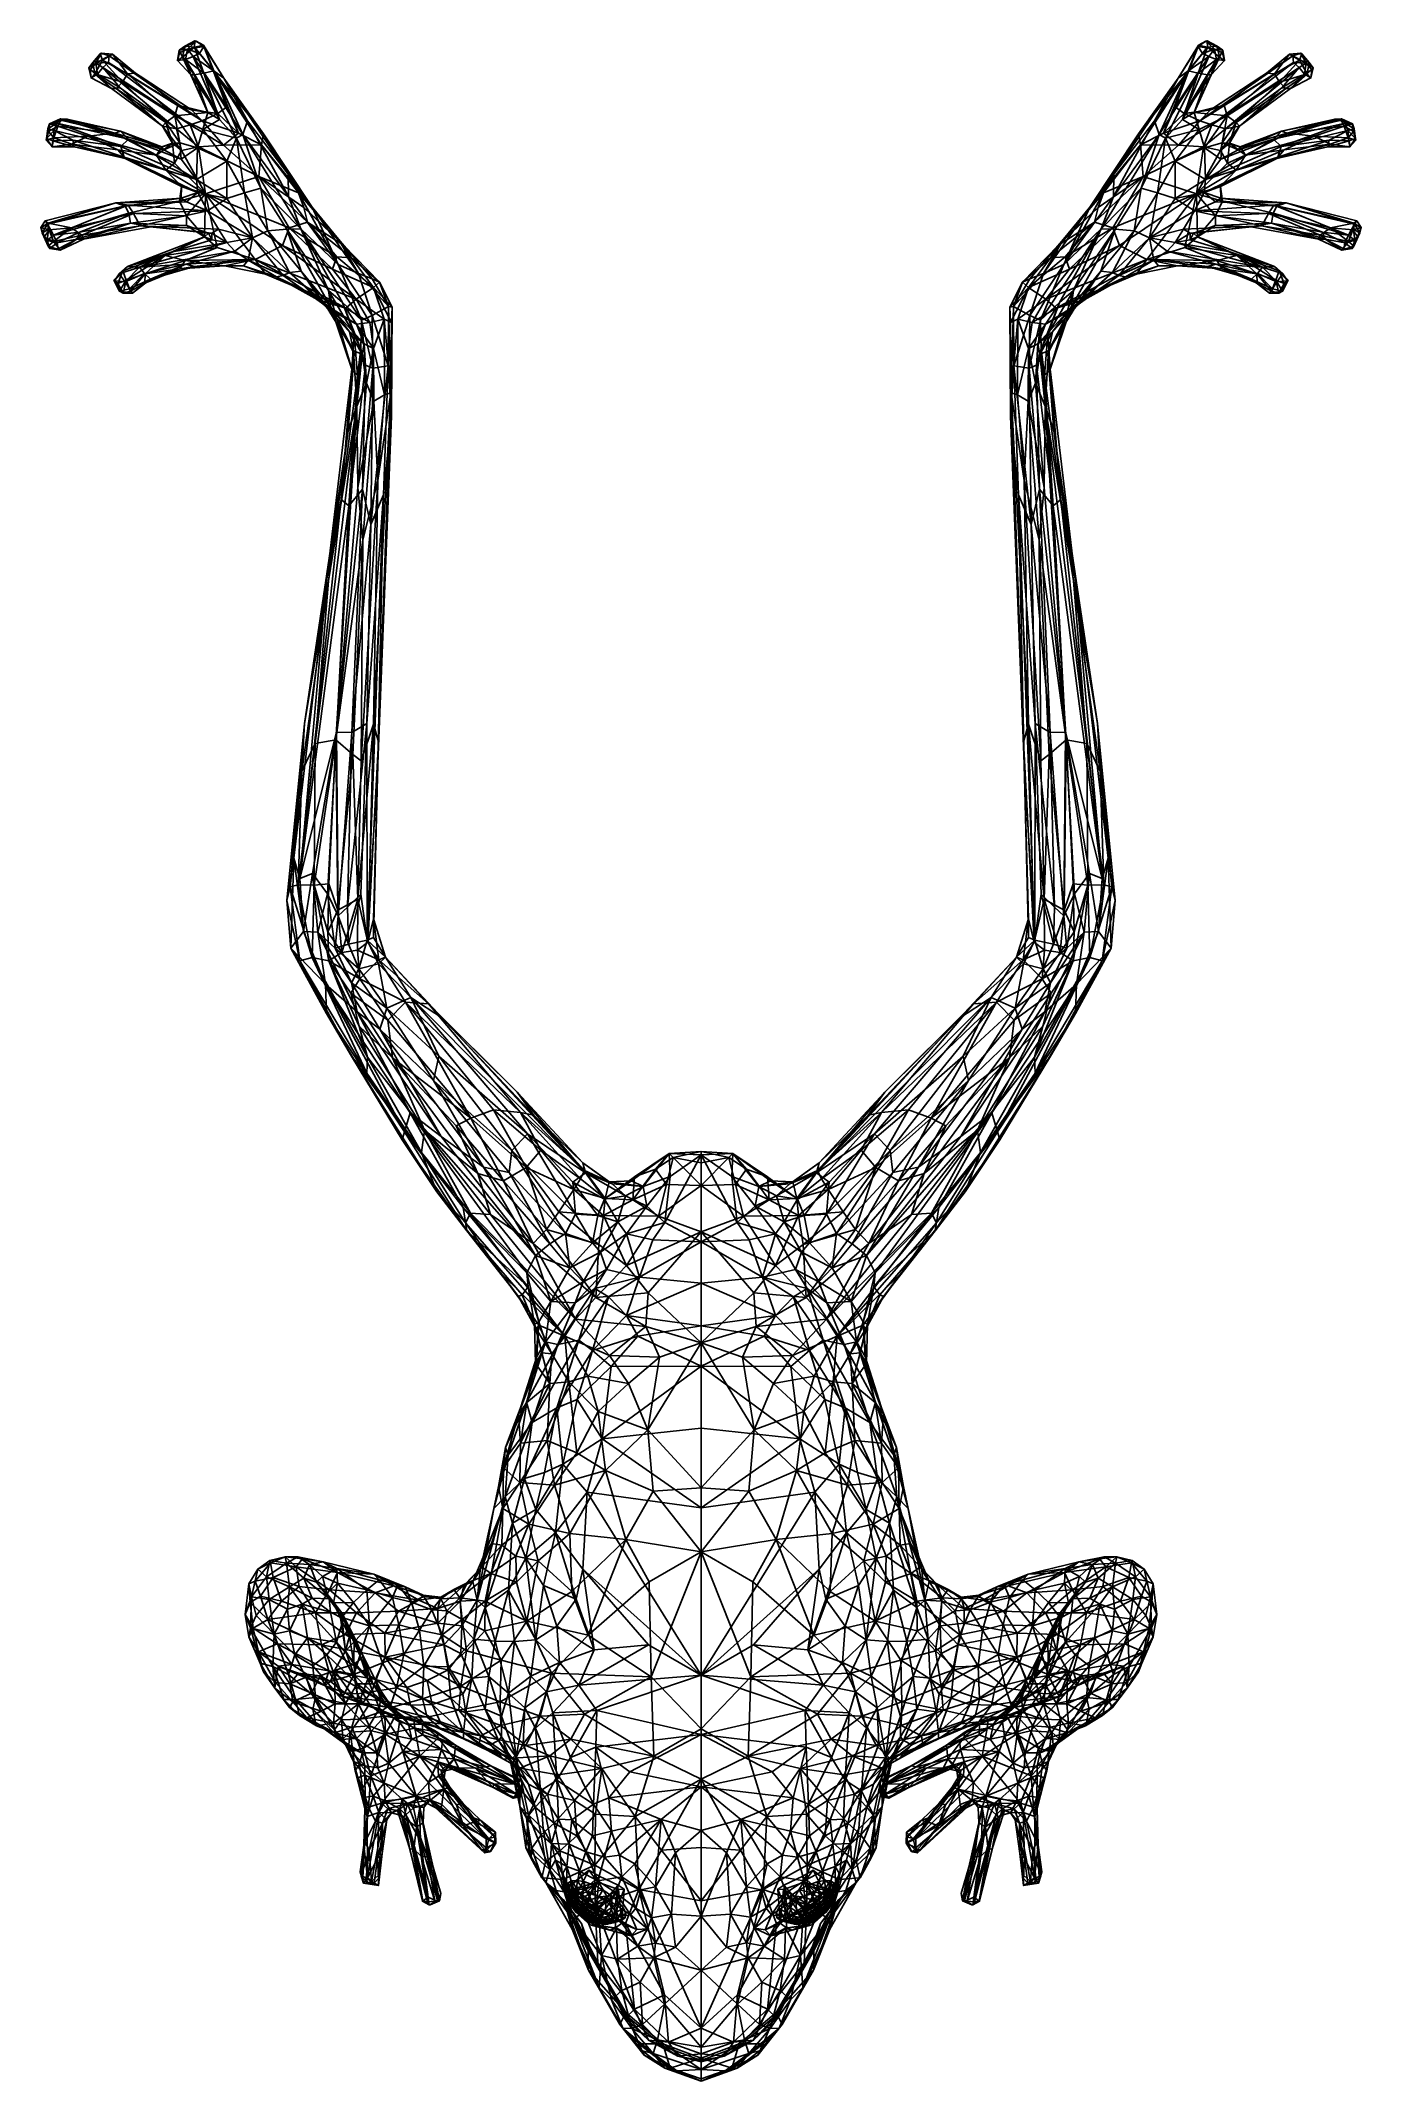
# Model space of a CAD drawing. Extents: x -0.053 to 0.053, y -0.044 to 0.119.
import ezdxf

# ---------------------------------------------------------------- set-up
doc = ezdxf.new("R2010")
doc.units = 0
doc.layers.add('FROG$LWO', color=1, linetype='CONTINUOUS')

msp = doc.modelspace()

# ---------------------------------------------------------------- linework, layer by layer
at = {"layer": 'FROG$LWO'}
for points in [[(-0.04896, 0.11669, 0.00117), (-0.04865, 0.11712, 0.00206), (-0.04799, 0.11788, 0.00108)], [(-0.04896, 0.11669, 0.00117), (-0.04799, 0.11788, 0.00108), (-0.0484, 0.11708, -0.00029)], [(-0.04865, 0.11712, 0.00206), (-0.04807, 0.11781, 0.00199), (-0.04799, 0.11788, 0.00108)], [(-0.04807, 0.11781, 0.00199), (-0.04865, 0.11712, 0.00206), (-0.04788, 0.11731, 0.00251)], [(-0.04734, 0.11766, 0.00033), (-0.0484, 0.11708, -0.00029), (-0.04799, 0.11788, 0.00108)], [(-0.04739, 0.11713, -0.00017), (-0.0484, 0.11708, -0.00029), (-0.04734, 0.11766, 0.00033)], [(-0.04799, 0.11788, 0.00108), (-0.04807, 0.11781, 0.00199), (-0.04707, 0.11778, 0.00152)], [(-0.04788, 0.11731, 0.00251), (-0.04707, 0.11778, 0.00152), (-0.04807, 0.11781, 0.00199)], [(-0.04734, 0.11766, 0.00033), (-0.04799, 0.11788, 0.00108), (-0.04707, 0.11778, 0.00152)], [(-0.04707, 0.11778, 0.00152), (-0.04788, 0.11731, 0.00251), (-0.04587, 0.11621, 0.00228)], [(-0.04734, 0.11766, 0.00033), (-0.0399, 0.11245, 0.00165), (-0.04739, 0.11713, -0.00017)], [(-0.04734, 0.11766, 0.00033), (-0.04707, 0.11778, 0.00152), (-0.04524, 0.11627, 0.00169)], [(-0.04734, 0.11766, 0.00033), (-0.04075, 0.11335, 0.00215), (-0.0399, 0.11245, 0.00165)], [(-0.04734, 0.11766, 0.00033), (-0.04524, 0.11627, 0.00169), (-0.04075, 0.11335, 0.00215)], [(-0.04587, 0.11621, 0.00228), (-0.04524, 0.11627, 0.00169), (-0.04707, 0.11778, 0.00152)], [(-0.04188, 0.11728, 0.00173), (-0.04148, 0.11755, 0.0032), (-0.04174, 0.11811, 0.00217)], [(-0.04188, 0.11728, 0.00173), (-0.04174, 0.11811, 0.00217), (-0.04171, 0.11789, 0.0012)], [(-0.04188, 0.11728, 0.00173), (-0.04171, 0.11789, 0.0012), (-0.04123, 0.11736, 0.0009)], [(-0.04148, 0.11755, 0.0032), (-0.04188, 0.11728, 0.00173), (-0.04082, 0.11614, 0.00208)], [(-0.04174, 0.11811, 0.00217), (-0.04129, 0.11844, 0.00305), (-0.04039, 0.11884, 0.00204)], [(-0.04174, 0.11811, 0.00217), (-0.04039, 0.11884, 0.00204), (-0.04107, 0.11819, 0.00071)], [(-0.04129, 0.11844, 0.00305), (-0.04174, 0.11811, 0.00217), (-0.04148, 0.11755, 0.0032)], [(-0.04171, 0.11789, 0.0012), (-0.04174, 0.11811, 0.00217), (-0.04107, 0.11819, 0.00071)], [(-0.04123, 0.11736, 0.0009), (-0.04171, 0.11789, 0.0012), (-0.04107, 0.11819, 0.00071)], [(-0.04148, 0.11755, 0.0032), (-0.04051, 0.11836, 0.00349), (-0.04129, 0.11844, 0.00305)], [(-0.04051, 0.11836, 0.00349), (-0.04148, 0.11755, 0.0032), (-0.03978, 0.11626, 0.00356)], [(-0.04054, 0.11613, 0.00304), (-0.03978, 0.11626, 0.00356), (-0.04148, 0.11755, 0.0032)], [(-0.04082, 0.11614, 0.00208), (-0.04054, 0.11613, 0.00304), (-0.04148, 0.11755, 0.0032)], [(-0.04129, 0.11844, 0.00305), (-0.0405, 0.11886, 0.00296), (-0.04039, 0.11884, 0.00204)], [(-0.0405, 0.11886, 0.00296), (-0.04129, 0.11844, 0.00305), (-0.04051, 0.11836, 0.00349)], [(-0.04123, 0.11736, 0.0009), (-0.04107, 0.11819, 0.00071), (-0.04063, 0.1176, 0.00067)], [(-0.03864, 0.11305, 0.00218), (-0.04123, 0.11736, 0.0009), (-0.04063, 0.1176, 0.00067)], [(-0.03977, 0.11841, 0.0015), (-0.04107, 0.11819, 0.00071), (-0.04039, 0.11884, 0.00204)], [(-0.04013, 0.11784, 0.00079), (-0.04107, 0.11819, 0.00071), (-0.03977, 0.11841, 0.0015)], [(-0.04063, 0.1176, 0.00067), (-0.04107, 0.11819, 0.00071), (-0.04013, 0.11784, 0.00079)], [(-0.04063, 0.1176, 0.00067), (-0.04013, 0.11784, 0.00079), (-0.03902, 0.11649, 0.00149)], [(-0.03864, 0.11305, 0.00218), (-0.04063, 0.1176, 0.00067), (-0.03792, 0.11359, 0.00179)], [(-0.03792, 0.11359, 0.00179), (-0.04063, 0.1176, 0.00067), (-0.03902, 0.11649, 0.00149)], [(-0.04051, 0.11836, 0.00349), (-0.0398, 0.11851, 0.00277), (-0.0405, 0.11886, 0.00296)], [(-0.0398, 0.11851, 0.00277), (-0.04051, 0.11836, 0.00349), (-0.03898, 0.11647, 0.00336)], [(-0.03978, 0.11626, 0.00356), (-0.03898, 0.11647, 0.00336), (-0.04051, 0.11836, 0.00349)], [(-0.04039, 0.11884, 0.00204), (-0.0405, 0.11886, 0.00296), (-0.0398, 0.11851, 0.00277)], [(-0.0398, 0.11851, 0.00277), (-0.03977, 0.11841, 0.0015), (-0.04039, 0.11884, 0.00204)], [(-0.04013, 0.11784, 0.00079), (-0.03977, 0.11841, 0.0015), (-0.03902, 0.11649, 0.00149)], [(-0.03977, 0.11841, 0.0015), (-0.0398, 0.11851, 0.00277), (-0.03817, 0.11588, 0.00276)], [(-0.03898, 0.11647, 0.00336), (-0.03817, 0.11588, 0.00276), (-0.0398, 0.11851, 0.00277)], [(-0.03902, 0.11649, 0.00149), (-0.03977, 0.11841, 0.0015), (-0.03817, 0.11588, 0.00276)], [(0.04063, 0.1176, 0.00067), (0.03864, 0.11305, 0.00218), (0.03792, 0.11359, 0.00179)], [(0.04063, 0.1176, 0.00067), (0.03792, 0.11359, 0.00179), (0.03902, 0.11649, 0.00149)], [(0.0398, 0.11851, 0.00277), (0.03977, 0.11841, 0.0015), (0.03817, 0.11588, 0.00276)], [(0.03817, 0.11588, 0.00276), (0.03898, 0.11647, 0.00336), (0.0398, 0.11851, 0.00277)], [(0.03977, 0.11841, 0.0015), (0.03902, 0.11649, 0.00149), (0.03817, 0.11588, 0.00276)], [(0.04123, 0.11736, 0.0009), (0.03864, 0.11305, 0.00218), (0.04063, 0.1176, 0.00067)], [(0.04051, 0.11836, 0.00349), (0.0398, 0.11851, 0.00277), (0.03898, 0.11647, 0.00336)], [(0.03898, 0.11647, 0.00336), (0.03978, 0.11626, 0.00356), (0.04051, 0.11836, 0.00349)], [(0.03977, 0.11841, 0.0015), (0.04013, 0.11784, 0.00079), (0.03902, 0.11649, 0.00149)], [(0.04013, 0.11784, 0.00079), (0.04063, 0.1176, 0.00067), (0.03902, 0.11649, 0.00149)], [(0.04107, 0.11819, 0.00071), (0.03977, 0.11841, 0.0015), (0.04039, 0.11884, 0.00204)], [(0.03977, 0.11841, 0.0015), (0.0398, 0.11851, 0.00277), (0.04039, 0.11884, 0.00204)], [(0.04107, 0.11819, 0.00071), (0.04013, 0.11784, 0.00079), (0.03977, 0.11841, 0.0015)], [(0.04148, 0.11755, 0.0032), (0.04051, 0.11836, 0.00349), (0.03978, 0.11626, 0.00356)], [(0.03978, 0.11626, 0.00356), (0.04054, 0.11613, 0.00304), (0.04148, 0.11755, 0.0032)], [(0.0405, 0.11886, 0.00296), (0.04039, 0.11884, 0.00204), (0.0398, 0.11851, 0.00277)], [(0.0398, 0.11851, 0.00277), (0.04051, 0.11836, 0.00349), (0.0405, 0.11886, 0.00296)], [(0.0399, 0.11245, 0.00165), (0.04734, 0.11766, 0.00033), (0.04739, 0.11713, -0.00017)], [(0.04075, 0.11335, 0.00215), (0.04734, 0.11766, 0.00033), (0.0399, 0.11245, 0.00165)], [(0.04107, 0.11819, 0.00071), (0.04063, 0.1176, 0.00067), (0.04013, 0.11784, 0.00079)], [(0.0405, 0.11886, 0.00296), (0.04129, 0.11844, 0.00305), (0.04039, 0.11884, 0.00204)], [(0.04129, 0.11844, 0.00305), (0.04174, 0.11811, 0.00217), (0.04039, 0.11884, 0.00204)], [(0.04039, 0.11884, 0.00204), (0.04174, 0.11811, 0.00217), (0.04107, 0.11819, 0.00071)], [(0.04129, 0.11844, 0.00305), (0.0405, 0.11886, 0.00296), (0.04051, 0.11836, 0.00349)], [(0.04051, 0.11836, 0.00349), (0.04148, 0.11755, 0.0032), (0.04129, 0.11844, 0.00305)], [(0.04054, 0.11613, 0.00304), (0.04082, 0.11614, 0.00208), (0.04148, 0.11755, 0.0032)], [(0.04107, 0.11819, 0.00071), (0.04123, 0.11736, 0.0009), (0.04063, 0.1176, 0.00067)], [(0.04524, 0.11627, 0.00169), (0.04734, 0.11766, 0.00033), (0.04075, 0.11335, 0.00215)], [(0.04188, 0.11728, 0.00173), (0.04148, 0.11755, 0.0032), (0.04082, 0.11614, 0.00208)], [(0.04174, 0.11811, 0.00217), (0.04171, 0.11789, 0.0012), (0.04107, 0.11819, 0.00071)], [(0.04171, 0.11789, 0.0012), (0.04123, 0.11736, 0.0009), (0.04107, 0.11819, 0.00071)], [(0.04171, 0.11789, 0.0012), (0.04188, 0.11728, 0.00173), (0.04123, 0.11736, 0.0009)], [(0.04174, 0.11811, 0.00217), (0.04129, 0.11844, 0.00305), (0.04148, 0.11755, 0.0032)], [(0.04148, 0.11755, 0.0032), (0.04188, 0.11728, 0.00173), (0.04174, 0.11811, 0.00217)], [(0.04174, 0.11811, 0.00217), (0.04188, 0.11728, 0.00173), (0.04171, 0.11789, 0.0012)], [(0.04707, 0.11778, 0.00152), (0.04734, 0.11766, 0.00033), (0.04524, 0.11627, 0.00169)], [(0.04524, 0.11627, 0.00169), (0.04587, 0.11621, 0.00228), (0.04707, 0.11778, 0.00152)], [(0.04788, 0.11731, 0.00251), (0.04707, 0.11778, 0.00152), (0.04587, 0.11621, 0.00228)], [(0.04799, 0.11788, 0.00108), (0.04734, 0.11766, 0.00033), (0.04707, 0.11778, 0.00152)], [(0.04807, 0.11781, 0.00199), (0.04799, 0.11788, 0.00108), (0.04707, 0.11778, 0.00152)], [(0.04707, 0.11778, 0.00152), (0.04788, 0.11731, 0.00251), (0.04807, 0.11781, 0.00199)], [(0.0484, 0.11708, -0.00029), (0.04734, 0.11766, 0.00033), (0.04799, 0.11788, 0.00108)], [(0.0484, 0.11708, -0.00029), (0.04739, 0.11713, -0.00017), (0.04734, 0.11766, 0.00033)], [(0.04865, 0.11712, 0.00206), (0.04807, 0.11781, 0.00199), (0.04788, 0.11731, 0.00251)], [(0.04807, 0.11781, 0.00199), (0.04865, 0.11712, 0.00206), (0.04799, 0.11788, 0.00108)], [(0.04865, 0.11712, 0.00206), (0.04896, 0.11669, 0.00117), (0.04799, 0.11788, 0.00108)], [(0.04799, 0.11788, 0.00108), (0.04896, 0.11669, 0.00117), (0.0484, 0.11708, -0.00029)], [(-0.04865, 0.11712, 0.00206), (-0.04896, 0.11669, 0.00117), (-0.04849, 0.11621, 0.00217)], [(-0.04886, 0.11654, 0.00019), (-0.04896, 0.11669, 0.00117), (-0.0484, 0.11708, -0.00029)], [(-0.04879, 0.11589, 0.00068), (-0.04849, 0.11621, 0.00217), (-0.04896, 0.11669, 0.00117)], [(-0.04879, 0.11589, 0.00068), (-0.04896, 0.11669, 0.00117), (-0.04886, 0.11654, 0.00019)], [(-0.04828, 0.1162, -0.00013), (-0.04886, 0.11654, 0.00019), (-0.0484, 0.11708, -0.00029)], [(-0.04879, 0.11589, 0.00068), (-0.04886, 0.11654, 0.00019), (-0.04828, 0.1162, -0.00013)], [(-0.04849, 0.11621, 0.00217), (-0.04879, 0.11589, 0.00068), (-0.04715, 0.11504, 0.00104)], [(-0.04715, 0.11504, 0.00104), (-0.04879, 0.11589, 0.00068), (-0.04828, 0.1162, -0.00013)], [(-0.04849, 0.11621, 0.00217), (-0.04788, 0.11731, 0.00251), (-0.04865, 0.11712, 0.00206)], [(-0.04788, 0.11731, 0.00251), (-0.04849, 0.11621, 0.00217), (-0.04627, 0.11555, 0.00248)], [(-0.04678, 0.11504, 0.00198), (-0.04627, 0.11555, 0.00248), (-0.04849, 0.11621, 0.00217)], [(-0.04715, 0.11504, 0.00104), (-0.04678, 0.11504, 0.00198), (-0.04849, 0.11621, 0.00217)], [(-0.04785, 0.11673, -0.00036), (-0.0484, 0.11708, -0.00029), (-0.04739, 0.11713, -0.00017)], [(-0.04828, 0.1162, -0.00013), (-0.0484, 0.11708, -0.00029), (-0.04785, 0.11673, -0.00036)], [(-0.04646, 0.1151, 0.00031), (-0.04828, 0.1162, -0.00013), (-0.04785, 0.11673, -0.00036)], [(-0.04715, 0.11504, 0.00104), (-0.04828, 0.1162, -0.00013), (-0.04646, 0.1151, 0.00031)], [(-0.04627, 0.11555, 0.00248), (-0.04587, 0.11621, 0.00228), (-0.04788, 0.11731, 0.00251)], [(-0.04739, 0.11713, -0.00017), (-0.04086, 0.11213, 0.00102), (-0.04785, 0.11673, -0.00036)], [(-0.04785, 0.11673, -0.00036), (-0.04086, 0.11213, 0.00102), (-0.04195, 0.11182, 0.00108)], [(-0.04195, 0.11182, 0.00108), (-0.04646, 0.1151, 0.00031), (-0.04785, 0.11673, -0.00036)], [(-0.04739, 0.11713, -0.00017), (-0.0399, 0.11245, 0.00165), (-0.04086, 0.11213, 0.00102)], [(-0.04587, 0.11621, 0.00228), (-0.04627, 0.11555, 0.00248), (-0.04209, 0.11285, 0.00307)], [(-0.04524, 0.11627, 0.00169), (-0.04587, 0.11621, 0.00228), (-0.04185, 0.11371, 0.0027)], [(-0.04209, 0.11285, 0.00307), (-0.04185, 0.11371, 0.0027), (-0.04587, 0.11621, 0.00228)], [(-0.04185, 0.11371, 0.0027), (-0.04075, 0.11335, 0.00215), (-0.04524, 0.11627, 0.00169)], [(-0.04082, 0.11614, 0.00208), (-0.04188, 0.11728, 0.00173), (-0.04123, 0.11736, 0.0009)], [(-0.03864, 0.11305, 0.00218), (-0.04082, 0.11614, 0.00208), (-0.04123, 0.11736, 0.0009)], [(-0.04082, 0.11614, 0.00208), (-0.03864, 0.11305, 0.00218), (-0.03945, 0.11313, 0.003)], [(-0.04054, 0.11613, 0.00304), (-0.04082, 0.11614, 0.00208), (-0.03945, 0.11313, 0.003)], [(-0.03978, 0.11626, 0.00356), (-0.04054, 0.11613, 0.00304), (-0.03851, 0.11256, 0.00378)], [(-0.03945, 0.11313, 0.003), (-0.03851, 0.11256, 0.00378), (-0.04054, 0.11613, 0.00304)], [(-0.03898, 0.11647, 0.00336), (-0.03978, 0.11626, 0.00356), (-0.03664, 0.11136, 0.00455)], [(-0.03715, 0.11108, 0.00447), (-0.03664, 0.11136, 0.00455), (-0.03978, 0.11626, 0.00356)], [(-0.03851, 0.11256, 0.00378), (-0.03715, 0.11108, 0.00447), (-0.03978, 0.11626, 0.00356)], [(-0.03902, 0.11649, 0.00149), (-0.03516, 0.11055, 0.00253), (-0.03699, 0.11147, 0.00202)], [(-0.03902, 0.11649, 0.00149), (-0.03699, 0.11147, 0.00202), (-0.03792, 0.11359, 0.00179)], [(-0.03501, 0.11143, 0.00316), (-0.03516, 0.11055, 0.00253), (-0.03902, 0.11649, 0.00149)], [(-0.03501, 0.11143, 0.00316), (-0.03902, 0.11649, 0.00149), (-0.03817, 0.11588, 0.00276)], [(-0.03817, 0.11588, 0.00276), (-0.03898, 0.11647, 0.00336), (-0.03629, 0.11245, 0.00403)], [(-0.03664, 0.11136, 0.00455), (-0.03629, 0.11245, 0.00403), (-0.03898, 0.11647, 0.00336)], [(0.03516, 0.11055, 0.00253), (0.03501, 0.11143, 0.00316), (0.03902, 0.11649, 0.00149)], [(0.03902, 0.11649, 0.00149), (0.03501, 0.11143, 0.00316), (0.03817, 0.11588, 0.00276)], [(0.03516, 0.11055, 0.00253), (0.03902, 0.11649, 0.00149), (0.03699, 0.11147, 0.00202)], [(0.03898, 0.11647, 0.00336), (0.03817, 0.11588, 0.00276), (0.03629, 0.11245, 0.00403)], [(0.03629, 0.11245, 0.00403), (0.03664, 0.11136, 0.00455), (0.03898, 0.11647, 0.00336)], [(0.03978, 0.11626, 0.00356), (0.03898, 0.11647, 0.00336), (0.03664, 0.11136, 0.00455)], [(0.03664, 0.11136, 0.00455), (0.03715, 0.11108, 0.00447), (0.03978, 0.11626, 0.00356)], [(0.03699, 0.11147, 0.00202), (0.03902, 0.11649, 0.00149), (0.03792, 0.11359, 0.00179)], [(0.03715, 0.11108, 0.00447), (0.03851, 0.11256, 0.00378), (0.03978, 0.11626, 0.00356)], [(0.04054, 0.11613, 0.00304), (0.03978, 0.11626, 0.00356), (0.03851, 0.11256, 0.00378)], [(0.03851, 0.11256, 0.00378), (0.03945, 0.11313, 0.003), (0.04054, 0.11613, 0.00304)], [(0.04082, 0.11614, 0.00208), (0.03864, 0.11305, 0.00218), (0.04123, 0.11736, 0.0009)], [(0.03864, 0.11305, 0.00218), (0.04082, 0.11614, 0.00208), (0.03945, 0.11313, 0.003)], [(0.04082, 0.11614, 0.00208), (0.04054, 0.11613, 0.00304), (0.03945, 0.11313, 0.003)], [(0.0399, 0.11245, 0.00165), (0.04739, 0.11713, -0.00017), (0.04086, 0.11213, 0.00102)], [(0.04075, 0.11335, 0.00215), (0.04185, 0.11371, 0.0027), (0.04524, 0.11627, 0.00169)], [(0.04188, 0.11728, 0.00173), (0.04082, 0.11614, 0.00208), (0.04123, 0.11736, 0.0009)], [(0.04086, 0.11213, 0.00102), (0.04739, 0.11713, -0.00017), (0.04785, 0.11673, -0.00036)], [(0.04086, 0.11213, 0.00102), (0.04785, 0.11673, -0.00036), (0.04195, 0.11182, 0.00108)], [(0.04587, 0.11621, 0.00228), (0.04524, 0.11627, 0.00169), (0.04185, 0.11371, 0.0027)], [(0.04185, 0.11371, 0.0027), (0.04209, 0.11285, 0.00307), (0.04587, 0.11621, 0.00228)], [(0.04646, 0.1151, 0.00031), (0.04195, 0.11182, 0.00108), (0.04785, 0.11673, -0.00036)], [(0.04627, 0.11555, 0.00248), (0.04587, 0.11621, 0.00228), (0.04209, 0.11285, 0.00307)], [(0.04587, 0.11621, 0.00228), (0.04627, 0.11555, 0.00248), (0.04788, 0.11731, 0.00251)], [(0.04849, 0.11621, 0.00217), (0.04788, 0.11731, 0.00251), (0.04627, 0.11555, 0.00248)], [(0.04627, 0.11555, 0.00248), (0.04678, 0.11504, 0.00198), (0.04849, 0.11621, 0.00217)], [(0.04828, 0.1162, -0.00013), (0.04646, 0.1151, 0.00031), (0.04785, 0.11673, -0.00036)], [(0.04828, 0.1162, -0.00013), (0.04715, 0.11504, 0.00104), (0.04646, 0.1151, 0.00031)], [(0.04678, 0.11504, 0.00198), (0.04715, 0.11504, 0.00104), (0.04849, 0.11621, 0.00217)], [(0.04879, 0.11589, 0.00068), (0.04849, 0.11621, 0.00217), (0.04715, 0.11504, 0.00104)], [(0.04879, 0.11589, 0.00068), (0.04715, 0.11504, 0.00104), (0.04828, 0.1162, -0.00013)], [(0.0484, 0.11708, -0.00029), (0.04785, 0.11673, -0.00036), (0.04739, 0.11713, -0.00017)], [(0.0484, 0.11708, -0.00029), (0.04828, 0.1162, -0.00013), (0.04785, 0.11673, -0.00036)], [(0.04788, 0.11731, 0.00251), (0.04849, 0.11621, 0.00217), (0.04865, 0.11712, 0.00206)], [(0.04886, 0.11654, 0.00019), (0.04828, 0.1162, -0.00013), (0.0484, 0.11708, -0.00029)], [(0.04886, 0.11654, 0.00019), (0.04879, 0.11589, 0.00068), (0.04828, 0.1162, -0.00013)], [(0.04896, 0.11669, 0.00117), (0.04886, 0.11654, 0.00019), (0.0484, 0.11708, -0.00029)], [(0.04896, 0.11669, 0.00117), (0.04865, 0.11712, 0.00206), (0.04849, 0.11621, 0.00217)], [(0.04849, 0.11621, 0.00217), (0.04879, 0.11589, 0.00068), (0.04896, 0.11669, 0.00117)], [(0.04896, 0.11669, 0.00117), (0.04879, 0.11589, 0.00068), (0.04886, 0.11654, 0.00019)], [(-0.04307, 0.11203, 0.00174), (-0.04715, 0.11504, 0.00104), (-0.04646, 0.1151, 0.00031)], [(-0.04678, 0.11504, 0.00198), (-0.04715, 0.11504, 0.00104), (-0.04307, 0.11203, 0.00174)], [(-0.04627, 0.11555, 0.00248), (-0.04678, 0.11504, 0.00198), (-0.0428, 0.11233, 0.00278)], [(-0.04307, 0.11203, 0.00174), (-0.0428, 0.11233, 0.00278), (-0.04678, 0.11504, 0.00198)], [(-0.04307, 0.11203, 0.00174), (-0.04646, 0.1151, 0.00031), (-0.04195, 0.11182, 0.00108)], [(-0.0428, 0.11233, 0.00278), (-0.04209, 0.11285, 0.00307), (-0.04627, 0.11555, 0.00248)], [(-0.03629, 0.11245, 0.00403), (-0.03303, 0.10818, 0.00492), (-0.03817, 0.11588, 0.00276)], [(-0.03303, 0.10818, 0.00492), (-0.03501, 0.11143, 0.00316), (-0.03817, 0.11588, 0.00276)], [(0.03303, 0.10818, 0.00492), (0.03629, 0.11245, 0.00403), (0.03817, 0.11588, 0.00276)], [(0.03501, 0.11143, 0.00316), (0.03303, 0.10818, 0.00492), (0.03817, 0.11588, 0.00276)], [(0.04646, 0.1151, 0.00031), (0.04307, 0.11203, 0.00174), (0.04195, 0.11182, 0.00108)], [(0.04209, 0.11285, 0.00307), (0.0428, 0.11233, 0.00278), (0.04627, 0.11555, 0.00248)], [(0.04678, 0.11504, 0.00198), (0.04627, 0.11555, 0.00248), (0.0428, 0.11233, 0.00278)], [(0.0428, 0.11233, 0.00278), (0.04307, 0.11203, 0.00174), (0.04678, 0.11504, 0.00198)], [(0.04715, 0.11504, 0.00104), (0.04307, 0.11203, 0.00174), (0.04646, 0.1151, 0.00031)], [(0.04715, 0.11504, 0.00104), (0.04678, 0.11504, 0.00198), (0.04307, 0.11203, 0.00174)], [(-0.04169, 0.1107, 0.00293), (-0.04209, 0.11285, 0.00307), (-0.0428, 0.11233, 0.00278)], [(-0.04209, 0.11285, 0.00307), (-0.03945, 0.11313, 0.003), (-0.04185, 0.11371, 0.0027)], [(-0.03945, 0.11313, 0.003), (-0.04209, 0.11285, 0.00307), (-0.03986, 0.11177, 0.00369)], [(-0.04029, 0.11029, 0.0036), (-0.03986, 0.11177, 0.00369), (-0.04209, 0.11285, 0.00307)], [(-0.04029, 0.11029, 0.0036), (-0.04209, 0.11285, 0.00307), (-0.04169, 0.1107, 0.00293)], [(-0.04075, 0.11335, 0.00215), (-0.04185, 0.11371, 0.0027), (-0.03945, 0.11313, 0.003)], [(-0.0399, 0.11245, 0.00165), (-0.04075, 0.11335, 0.00215), (-0.03864, 0.11305, 0.00218)], [(-0.03945, 0.11313, 0.003), (-0.03864, 0.11305, 0.00218), (-0.04075, 0.11335, 0.00215)], [(-0.0399, 0.11245, 0.00165), (-0.03864, 0.11305, 0.00218), (-0.03699, 0.11147, 0.00202)], [(-0.03986, 0.11177, 0.00369), (-0.03851, 0.11256, 0.00378), (-0.03945, 0.11313, 0.003)], [(-0.03792, 0.11359, 0.00179), (-0.03699, 0.11147, 0.00202), (-0.03864, 0.11305, 0.00218)], [(0.03699, 0.11147, 0.00202), (0.03792, 0.11359, 0.00179), (0.03864, 0.11305, 0.00218)], [(0.03864, 0.11305, 0.00218), (0.0399, 0.11245, 0.00165), (0.03699, 0.11147, 0.00202)], [(0.03851, 0.11256, 0.00378), (0.03986, 0.11177, 0.00369), (0.03945, 0.11313, 0.003)], [(0.04075, 0.11335, 0.00215), (0.0399, 0.11245, 0.00165), (0.03864, 0.11305, 0.00218)], [(0.03864, 0.11305, 0.00218), (0.03945, 0.11313, 0.003), (0.04075, 0.11335, 0.00215)], [(0.04185, 0.11371, 0.0027), (0.04075, 0.11335, 0.00215), (0.03945, 0.11313, 0.003)], [(0.03945, 0.11313, 0.003), (0.04209, 0.11285, 0.00307), (0.04185, 0.11371, 0.0027)], [(0.04209, 0.11285, 0.00307), (0.03945, 0.11313, 0.003), (0.03986, 0.11177, 0.00369)], [(0.03986, 0.11177, 0.00369), (0.04029, 0.11029, 0.0036), (0.04209, 0.11285, 0.00307)], [(0.04209, 0.11285, 0.00307), (0.04029, 0.11029, 0.0036), (0.04169, 0.1107, 0.00293)], [(0.04209, 0.11285, 0.00307), (0.04169, 0.1107, 0.00293), (0.0428, 0.11233, 0.00278)], [(-0.05238, 0.11092, 0.00055), (-0.05235, 0.11105, 0.00231), (-0.05213, 0.11223, 0.00204)], [(-0.05238, 0.11092, 0.00055), (-0.05213, 0.11223, 0.00204), (-0.05208, 0.11223, 0.00081)], [(-0.05238, 0.11092, 0.00055), (-0.05208, 0.11223, 0.00081), (-0.05219, 0.11161, 0.00009)], [(-0.05178, 0.11111, 0.00005), (-0.05238, 0.11092, 0.00055), (-0.05219, 0.11161, 0.00009)], [(-0.05238, 0.11092, 0.00055), (-0.05178, 0.11111, 0.00005), (-0.05191, 0.11039, 0.00102)], [(-0.05191, 0.11039, 0.00102), (-0.05235, 0.11105, 0.00231), (-0.05238, 0.11092, 0.00055)], [(-0.05235, 0.11105, 0.00231), (-0.05226, 0.11181, 0.00263), (-0.05213, 0.11223, 0.00204)], [(-0.05174, 0.11168, 0.0029), (-0.05226, 0.11181, 0.00263), (-0.05235, 0.11105, 0.00231)], [(-0.05235, 0.11105, 0.00231), (-0.05186, 0.11087, 0.00271), (-0.05174, 0.11168, 0.0029)], [(-0.05191, 0.11039, 0.00102), (-0.05186, 0.11087, 0.00271), (-0.05235, 0.11105, 0.00231)], [(-0.05226, 0.11181, 0.00263), (-0.05174, 0.11168, 0.0029), (-0.05154, 0.11226, 0.00268)], [(-0.05154, 0.11226, 0.00268), (-0.05213, 0.11223, 0.00204), (-0.05226, 0.11181, 0.00263)], [(-0.05146, 0.11204, 0.00022), (-0.05219, 0.11161, 0.00009), (-0.05208, 0.11223, 0.00081)], [(-0.05219, 0.11161, 0.00009), (-0.05146, 0.11204, 0.00022), (-0.05178, 0.11111, 0.00005)], [(-0.05213, 0.11223, 0.00204), (-0.05154, 0.11226, 0.00268), (-0.05125, 0.11262, 0.00224)], [(-0.05213, 0.11223, 0.00204), (-0.05125, 0.11262, 0.00224), (-0.05071, 0.11259, 0.00151)], [(-0.05071, 0.11259, 0.00151), (-0.05208, 0.11223, 0.00081), (-0.05213, 0.11223, 0.00204)], [(-0.05208, 0.11223, 0.00081), (-0.05071, 0.11259, 0.00151), (-0.0512, 0.1125, 0.00071)], [(-0.05208, 0.11223, 0.00081), (-0.0512, 0.1125, 0.00071), (-0.05146, 0.11204, 0.00022)], [(-0.05033, 0.11058, 0.0009), (-0.05191, 0.11039, 0.00102), (-0.05178, 0.11111, 0.00005)], [(-0.05026, 0.11091, 0.00274), (-0.05174, 0.11168, 0.0029), (-0.05186, 0.11087, 0.00271)], [(-0.04906, 0.11122, 0.00072), (-0.05178, 0.11111, 0.00005), (-0.05146, 0.11204, 0.00022)], [(-0.05178, 0.11111, 0.00005), (-0.04906, 0.11122, 0.00072), (-0.05033, 0.11058, 0.0009)], [(-0.0464, 0.11041, 0.00328), (-0.05154, 0.11226, 0.00268), (-0.05174, 0.11168, 0.0029)], [(-0.0464, 0.11041, 0.00328), (-0.05174, 0.11168, 0.0029), (-0.05026, 0.11091, 0.00274)], [(-0.0458, 0.11099, 0.00316), (-0.05125, 0.11262, 0.00224), (-0.05154, 0.11226, 0.00268)], [(-0.0464, 0.11041, 0.00328), (-0.0458, 0.11099, 0.00316), (-0.05154, 0.11226, 0.00268)], [(-0.04688, 0.11147, 0.00139), (-0.05146, 0.11204, 0.00022), (-0.0512, 0.1125, 0.00071)], [(-0.05146, 0.11204, 0.00022), (-0.04688, 0.11147, 0.00139), (-0.04906, 0.11122, 0.00072)], [(-0.0458, 0.11099, 0.00316), (-0.04643, 0.11164, 0.00235), (-0.05125, 0.11262, 0.00224)], [(-0.04643, 0.11164, 0.00235), (-0.05071, 0.11259, 0.00151), (-0.05125, 0.11262, 0.00224)], [(-0.04688, 0.11147, 0.00139), (-0.0512, 0.1125, 0.00071), (-0.05071, 0.11259, 0.00151)], [(-0.05071, 0.11259, 0.00151), (-0.04643, 0.11164, 0.00235), (-0.04688, 0.11147, 0.00139)], [(-0.04666, 0.11015, 0.00121), (-0.05033, 0.11058, 0.0009), (-0.04906, 0.11122, 0.00072)], [(-0.04906, 0.11122, 0.00072), (-0.04688, 0.11147, 0.00139), (-0.04357, 0.10971, 0.00138)], [(-0.04666, 0.11015, 0.00121), (-0.04906, 0.11122, 0.00072), (-0.04357, 0.10971, 0.00138)], [(-0.04643, 0.11164, 0.00235), (-0.04312, 0.11039, 0.00218), (-0.04688, 0.11147, 0.00139)], [(-0.04312, 0.11039, 0.00218), (-0.04357, 0.10971, 0.00138), (-0.04688, 0.11147, 0.00139)], [(-0.04643, 0.11164, 0.00235), (-0.04296, 0.11013, 0.00308), (-0.04312, 0.11039, 0.00218)], [(-0.04296, 0.11013, 0.00308), (-0.04643, 0.11164, 0.00235), (-0.0458, 0.11099, 0.00316)], [(-0.04228, 0.11066, 0.00187), (-0.0428, 0.11233, 0.00278), (-0.04307, 0.11203, 0.00174)], [(-0.04157, 0.11009, 0.00122), (-0.04307, 0.11203, 0.00174), (-0.04195, 0.11182, 0.00108)], [(-0.04307, 0.11203, 0.00174), (-0.04157, 0.11009, 0.00122), (-0.04228, 0.11066, 0.00187)], [(-0.0428, 0.11233, 0.00278), (-0.04228, 0.11066, 0.00187), (-0.04169, 0.1107, 0.00293)], [(-0.0402, 0.11039, 0.00096), (-0.04195, 0.11182, 0.00108), (-0.04086, 0.11213, 0.00102)], [(-0.04195, 0.11182, 0.00108), (-0.0402, 0.11039, 0.00096), (-0.04157, 0.11009, 0.00122)], [(-0.03819, 0.11052, 0.00106), (-0.04086, 0.11213, 0.00102), (-0.0399, 0.11245, 0.00165)], [(-0.03819, 0.11052, 0.00106), (-0.0402, 0.11039, 0.00096), (-0.04086, 0.11213, 0.00102)], [(-0.04029, 0.11029, 0.0036), (-0.03792, 0.10924, 0.00434), (-0.03986, 0.11177, 0.00369)], [(-0.03819, 0.11052, 0.00106), (-0.0399, 0.11245, 0.00165), (-0.03699, 0.11147, 0.00202)], [(-0.03986, 0.11177, 0.00369), (-0.03715, 0.11108, 0.00447), (-0.03851, 0.11256, 0.00378)], [(-0.03792, 0.10924, 0.00434), (-0.03715, 0.11108, 0.00447), (-0.03986, 0.11177, 0.00369)], [(-0.03819, 0.11052, 0.00106), (-0.03699, 0.11147, 0.00202), (-0.03516, 0.11055, 0.00253)], [(-0.03651, 0.1067, 0.00464), (-0.03715, 0.11108, 0.00447), (-0.03792, 0.10924, 0.00434)], [(-0.03664, 0.11136, 0.00455), (-0.03715, 0.11108, 0.00447), (-0.03521, 0.10708, 0.00519)], [(-0.03651, 0.1067, 0.00464), (-0.03521, 0.10708, 0.00519), (-0.03715, 0.11108, 0.00447)], [(-0.03664, 0.11136, 0.00455), (-0.033, 0.1064, 0.00576), (-0.03629, 0.11245, 0.00403)], [(-0.03664, 0.11136, 0.00455), (-0.032, 0.10382, 0.00611), (-0.033, 0.1064, 0.00576)], [(-0.03521, 0.10708, 0.00519), (-0.032, 0.10382, 0.00611), (-0.03664, 0.11136, 0.00455)], [(-0.03303, 0.10818, 0.00492), (-0.03629, 0.11245, 0.00403), (-0.033, 0.1064, 0.00576)], [(-0.03516, 0.11055, 0.00253), (-0.03501, 0.11143, 0.00316), (-0.0311, 0.10555, 0.0049)], [(-0.03303, 0.10818, 0.00492), (-0.0311, 0.10555, 0.0049), (-0.03501, 0.11143, 0.00316)], [(0.0311, 0.10555, 0.0049), (0.03303, 0.10818, 0.00492), (0.03501, 0.11143, 0.00316)], [(0.03501, 0.11143, 0.00316), (0.03516, 0.11055, 0.00253), (0.0311, 0.10555, 0.0049)], [(0.032, 0.10382, 0.00611), (0.03664, 0.11136, 0.00455), (0.033, 0.1064, 0.00576)], [(0.032, 0.10382, 0.00611), (0.03521, 0.10708, 0.00519), (0.03664, 0.11136, 0.00455)], [(0.033, 0.1064, 0.00576), (0.03664, 0.11136, 0.00455), (0.03629, 0.11245, 0.00403)], [(0.03629, 0.11245, 0.00403), (0.03303, 0.10818, 0.00492), (0.033, 0.1064, 0.00576)], [(0.03699, 0.11147, 0.00202), (0.03819, 0.11052, 0.00106), (0.03516, 0.11055, 0.00253)], [(0.03715, 0.11108, 0.00447), (0.03664, 0.11136, 0.00455), (0.03521, 0.10708, 0.00519)], [(0.03521, 0.10708, 0.00519), (0.03651, 0.1067, 0.00464), (0.03715, 0.11108, 0.00447)], [(0.03715, 0.11108, 0.00447), (0.03651, 0.1067, 0.00464), (0.03792, 0.10924, 0.00434)], [(0.0399, 0.11245, 0.00165), (0.03819, 0.11052, 0.00106), (0.03699, 0.11147, 0.00202)], [(0.03715, 0.11108, 0.00447), (0.03986, 0.11177, 0.00369), (0.03851, 0.11256, 0.00378)], [(0.03715, 0.11108, 0.00447), (0.03792, 0.10924, 0.00434), (0.03986, 0.11177, 0.00369)], [(0.03792, 0.10924, 0.00434), (0.04029, 0.11029, 0.0036), (0.03986, 0.11177, 0.00369)], [(0.04086, 0.11213, 0.00102), (0.03819, 0.11052, 0.00106), (0.0399, 0.11245, 0.00165)], [(0.0402, 0.11039, 0.00096), (0.03819, 0.11052, 0.00106), (0.04086, 0.11213, 0.00102)], [(0.04195, 0.11182, 0.00108), (0.0402, 0.11039, 0.00096), (0.04086, 0.11213, 0.00102)], [(0.0402, 0.11039, 0.00096), (0.04195, 0.11182, 0.00108), (0.04157, 0.11009, 0.00122)], [(0.04307, 0.11203, 0.00174), (0.04157, 0.11009, 0.00122), (0.04195, 0.11182, 0.00108)], [(0.04157, 0.11009, 0.00122), (0.04307, 0.11203, 0.00174), (0.04228, 0.11066, 0.00187)], [(0.04228, 0.11066, 0.00187), (0.0428, 0.11233, 0.00278), (0.04169, 0.1107, 0.00293)], [(0.0428, 0.11233, 0.00278), (0.04228, 0.11066, 0.00187), (0.04307, 0.11203, 0.00174)], [(0.04296, 0.11013, 0.00308), (0.04643, 0.11164, 0.00235), (0.04312, 0.11039, 0.00218)], [(0.04643, 0.11164, 0.00235), (0.04296, 0.11013, 0.00308), (0.0458, 0.11099, 0.00316)], [(0.04312, 0.11039, 0.00218), (0.04643, 0.11164, 0.00235), (0.04688, 0.11147, 0.00139)], [(0.04357, 0.10971, 0.00138), (0.04312, 0.11039, 0.00218), (0.04688, 0.11147, 0.00139)], [(0.04688, 0.11147, 0.00139), (0.04906, 0.11122, 0.00072), (0.04357, 0.10971, 0.00138)], [(0.04906, 0.11122, 0.00072), (0.04666, 0.11015, 0.00121), (0.04357, 0.10971, 0.00138)], [(0.04643, 0.11164, 0.00235), (0.0458, 0.11099, 0.00316), (0.05125, 0.11262, 0.00224)], [(0.05125, 0.11262, 0.00224), (0.0458, 0.11099, 0.00316), (0.05154, 0.11226, 0.00268)], [(0.0458, 0.11099, 0.00316), (0.0464, 0.11041, 0.00328), (0.05154, 0.11226, 0.00268)], [(0.05154, 0.11226, 0.00268), (0.0464, 0.11041, 0.00328), (0.05174, 0.11168, 0.0029)], [(0.05174, 0.11168, 0.0029), (0.0464, 0.11041, 0.00328), (0.05026, 0.11091, 0.00274)], [(0.05071, 0.11259, 0.00151), (0.04643, 0.11164, 0.00235), (0.05125, 0.11262, 0.00224)], [(0.04643, 0.11164, 0.00235), (0.05071, 0.11259, 0.00151), (0.04688, 0.11147, 0.00139)], [(0.05033, 0.11058, 0.0009), (0.04666, 0.11015, 0.00121), (0.04906, 0.11122, 0.00072)], [(0.0512, 0.1125, 0.00071), (0.04688, 0.11147, 0.00139), (0.05071, 0.11259, 0.00151)], [(0.05146, 0.11204, 0.00022), (0.04688, 0.11147, 0.00139), (0.0512, 0.1125, 0.00071)], [(0.04688, 0.11147, 0.00139), (0.05146, 0.11204, 0.00022), (0.04906, 0.11122, 0.00072)], [(0.05178, 0.11111, 0.00005), (0.04906, 0.11122, 0.00072), (0.05146, 0.11204, 0.00022)], [(0.04906, 0.11122, 0.00072), (0.05178, 0.11111, 0.00005), (0.05033, 0.11058, 0.0009)], [(0.05174, 0.11168, 0.0029), (0.05026, 0.11091, 0.00274), (0.05186, 0.11087, 0.00271)], [(0.05191, 0.11039, 0.00102), (0.05033, 0.11058, 0.0009), (0.05178, 0.11111, 0.00005)], [(0.05125, 0.11262, 0.00224), (0.05213, 0.11223, 0.00204), (0.05071, 0.11259, 0.00151)], [(0.05208, 0.11223, 0.00081), (0.05071, 0.11259, 0.00151), (0.05213, 0.11223, 0.00204)], [(0.05071, 0.11259, 0.00151), (0.05208, 0.11223, 0.00081), (0.0512, 0.1125, 0.00071)], [(0.0512, 0.1125, 0.00071), (0.05208, 0.11223, 0.00081), (0.05146, 0.11204, 0.00022)], [(0.05154, 0.11226, 0.00268), (0.05213, 0.11223, 0.00204), (0.05125, 0.11262, 0.00224)], [(0.05219, 0.11161, 0.00009), (0.05146, 0.11204, 0.00022), (0.05208, 0.11223, 0.00081)], [(0.05146, 0.11204, 0.00022), (0.05219, 0.11161, 0.00009), (0.05178, 0.11111, 0.00005)], [(0.05174, 0.11168, 0.0029), (0.05226, 0.11181, 0.00263), (0.05154, 0.11226, 0.00268)], [(0.05213, 0.11223, 0.00204), (0.05154, 0.11226, 0.00268), (0.05226, 0.11181, 0.00263)], [(0.05226, 0.11181, 0.00263), (0.05174, 0.11168, 0.0029), (0.05235, 0.11105, 0.00231)], [(0.05186, 0.11087, 0.00271), (0.05235, 0.11105, 0.00231), (0.05174, 0.11168, 0.0029)], [(0.05238, 0.11092, 0.00055), (0.05178, 0.11111, 0.00005), (0.05219, 0.11161, 0.00009)], [(0.05178, 0.11111, 0.00005), (0.05238, 0.11092, 0.00055), (0.05191, 0.11039, 0.00102)], [(0.05186, 0.11087, 0.00271), (0.05191, 0.11039, 0.00102), (0.05235, 0.11105, 0.00231)], [(0.05235, 0.11105, 0.00231), (0.05191, 0.11039, 0.00102), (0.05238, 0.11092, 0.00055)], [(0.05213, 0.11223, 0.00204), (0.05238, 0.11092, 0.00055), (0.05208, 0.11223, 0.00081)], [(0.05208, 0.11223, 0.00081), (0.05238, 0.11092, 0.00055), (0.05219, 0.11161, 0.00009)], [(0.05226, 0.11181, 0.00263), (0.05235, 0.11105, 0.00231), (0.05213, 0.11223, 0.00204)], [(0.05235, 0.11105, 0.00231), (0.05238, 0.11092, 0.00055), (0.05213, 0.11223, 0.00204)], [(-0.05015, 0.11038, 0.00198), (-0.05186, 0.11087, 0.00271), (-0.05191, 0.11039, 0.00102)], [(-0.05033, 0.11058, 0.0009), (-0.05015, 0.11038, 0.00198), (-0.05191, 0.11039, 0.00102)], [(-0.05186, 0.11087, 0.00271), (-0.05015, 0.11038, 0.00198), (-0.05026, 0.11091, 0.00274)], [(-0.04666, 0.11015, 0.00121), (-0.04607, 0.10945, 0.00186), (-0.05033, 0.11058, 0.0009)], [(-0.04607, 0.10945, 0.00186), (-0.05015, 0.11038, 0.00198), (-0.05033, 0.11058, 0.0009)], [(-0.04614, 0.10955, 0.0028), (-0.0464, 0.11041, 0.00328), (-0.05026, 0.11091, 0.00274)], [(-0.04614, 0.10955, 0.0028), (-0.05026, 0.11091, 0.00274), (-0.05015, 0.11038, 0.00198)], [(-0.04607, 0.10945, 0.00186), (-0.04614, 0.10955, 0.0028), (-0.05015, 0.11038, 0.00198)], [(-0.04666, 0.11015, 0.00121), (-0.04357, 0.10971, 0.00138), (-0.04282, 0.1085, 0.00128)], [(-0.04282, 0.1085, 0.00128), (-0.04607, 0.10945, 0.00186), (-0.04666, 0.11015, 0.00121)], [(-0.0464, 0.11041, 0.00328), (-0.04035, 0.10776, 0.00376), (-0.0458, 0.11099, 0.00316)], [(-0.0464, 0.11041, 0.00328), (-0.04614, 0.10955, 0.0028), (-0.04035, 0.10776, 0.00376)], [(-0.04614, 0.10955, 0.0028), (-0.04607, 0.10945, 0.00186), (-0.04026, 0.10673, 0.00321)], [(-0.04614, 0.10955, 0.0028), (-0.04026, 0.10673, 0.00321), (-0.04035, 0.10776, 0.00376)], [(-0.04607, 0.10945, 0.00186), (-0.04282, 0.1085, 0.00128), (-0.04155, 0.10721, 0.00201)], [(-0.04026, 0.10673, 0.00321), (-0.04607, 0.10945, 0.00186), (-0.04155, 0.10721, 0.00201)], [(-0.0458, 0.11099, 0.00316), (-0.04035, 0.10776, 0.00376), (-0.04158, 0.10939, 0.00353)], [(-0.0458, 0.11099, 0.00316), (-0.04158, 0.10939, 0.00353), (-0.04296, 0.11013, 0.00308)], [(-0.04312, 0.11039, 0.00218), (-0.04228, 0.11066, 0.00187), (-0.04357, 0.10971, 0.00138)], [(-0.04357, 0.10971, 0.00138), (-0.04228, 0.11066, 0.00187), (-0.04213, 0.10907, 0.00107)], [(-0.04213, 0.10907, 0.00107), (-0.04282, 0.1085, 0.00128), (-0.04357, 0.10971, 0.00138)], [(-0.04169, 0.1107, 0.00293), (-0.04228, 0.11066, 0.00187), (-0.04312, 0.11039, 0.00218)], [(-0.04312, 0.11039, 0.00218), (-0.04296, 0.11013, 0.00308), (-0.04169, 0.1107, 0.00293)], [(-0.04158, 0.10939, 0.00353), (-0.04169, 0.1107, 0.00293), (-0.04296, 0.11013, 0.00308)], [(-0.04228, 0.11066, 0.00187), (-0.04157, 0.11009, 0.00122), (-0.04213, 0.10907, 0.00107)], [(-0.03964, 0.10662, 0.00085), (-0.04213, 0.10907, 0.00107), (-0.04157, 0.11009, 0.00122)], [(-0.04029, 0.11029, 0.0036), (-0.04169, 0.1107, 0.00293), (-0.04158, 0.10939, 0.00353)], [(-0.04029, 0.11029, 0.0036), (-0.04158, 0.10939, 0.00353), (-0.04035, 0.10776, 0.00376)], [(-0.03964, 0.10662, 0.00085), (-0.04157, 0.11009, 0.00122), (-0.0402, 0.11039, 0.00096)], [(-0.03792, 0.10924, 0.00434), (-0.04029, 0.11029, 0.0036), (-0.04035, 0.10776, 0.00376)], [(-0.0402, 0.11039, 0.00096), (-0.03819, 0.11052, 0.00106), (-0.03538, 0.108, 0.00104)], [(-0.0402, 0.11039, 0.00096), (-0.03538, 0.108, 0.00104), (-0.03964, 0.10662, 0.00085)], [(-0.03538, 0.108, 0.00104), (-0.03819, 0.11052, 0.00106), (-0.03516, 0.11055, 0.00253)], [(-0.03538, 0.108, 0.00104), (-0.03516, 0.11055, 0.00253), (-0.03221, 0.10669, 0.00379)], [(-0.0311, 0.10555, 0.0049), (-0.03221, 0.10669, 0.00379), (-0.03516, 0.11055, 0.00253)], [(0.03221, 0.10669, 0.00379), (0.0311, 0.10555, 0.0049), (0.03516, 0.11055, 0.00253)], [(0.03516, 0.11055, 0.00253), (0.03538, 0.108, 0.00104), (0.03221, 0.10669, 0.00379)], [(0.03819, 0.11052, 0.00106), (0.03538, 0.108, 0.00104), (0.03516, 0.11055, 0.00253)], [(0.03819, 0.11052, 0.00106), (0.0402, 0.11039, 0.00096), (0.03538, 0.108, 0.00104)], [(0.03538, 0.108, 0.00104), (0.0402, 0.11039, 0.00096), (0.03964, 0.10662, 0.00085)], [(0.04029, 0.11029, 0.0036), (0.03792, 0.10924, 0.00434), (0.04035, 0.10776, 0.00376)], [(0.04157, 0.11009, 0.00122), (0.03964, 0.10662, 0.00085), (0.0402, 0.11039, 0.00096)], [(0.04213, 0.10907, 0.00107), (0.03964, 0.10662, 0.00085), (0.04157, 0.11009, 0.00122)], [(0.04607, 0.10945, 0.00186), (0.04614, 0.10955, 0.0028), (0.04026, 0.10673, 0.00321)], [(0.04026, 0.10673, 0.00321), (0.04614, 0.10955, 0.0028), (0.04035, 0.10776, 0.00376)], [(0.04607, 0.10945, 0.00186), (0.04026, 0.10673, 0.00321), (0.04155, 0.10721, 0.00201)], [(0.04169, 0.1107, 0.00293), (0.04029, 0.11029, 0.0036), (0.04158, 0.10939, 0.00353)], [(0.04158, 0.10939, 0.00353), (0.04029, 0.11029, 0.0036), (0.04035, 0.10776, 0.00376)], [(0.04035, 0.10776, 0.00376), (0.0458, 0.11099, 0.00316), (0.04158, 0.10939, 0.00353)], [(0.04035, 0.10776, 0.00376), (0.0464, 0.11041, 0.00328), (0.0458, 0.11099, 0.00316)], [(0.04614, 0.10955, 0.0028), (0.0464, 0.11041, 0.00328), (0.04035, 0.10776, 0.00376)], [(0.04282, 0.1085, 0.00128), (0.04607, 0.10945, 0.00186), (0.04155, 0.10721, 0.00201)], [(0.04157, 0.11009, 0.00122), (0.04228, 0.11066, 0.00187), (0.04213, 0.10907, 0.00107)], [(0.04158, 0.10939, 0.00353), (0.0458, 0.11099, 0.00316), (0.04296, 0.11013, 0.00308)], [(0.04169, 0.1107, 0.00293), (0.04158, 0.10939, 0.00353), (0.04296, 0.11013, 0.00308)], [(0.04228, 0.11066, 0.00187), (0.04169, 0.1107, 0.00293), (0.04312, 0.11039, 0.00218)], [(0.04296, 0.11013, 0.00308), (0.04312, 0.11039, 0.00218), (0.04169, 0.1107, 0.00293)], [(0.04228, 0.11066, 0.00187), (0.04357, 0.10971, 0.00138), (0.04213, 0.10907, 0.00107)], [(0.04282, 0.1085, 0.00128), (0.04213, 0.10907, 0.00107), (0.04357, 0.10971, 0.00138)], [(0.04228, 0.11066, 0.00187), (0.04312, 0.11039, 0.00218), (0.04357, 0.10971, 0.00138)], [(0.04357, 0.10971, 0.00138), (0.04666, 0.11015, 0.00121), (0.04282, 0.1085, 0.00128)], [(0.04607, 0.10945, 0.00186), (0.04282, 0.1085, 0.00128), (0.04666, 0.11015, 0.00121)], [(0.04607, 0.10945, 0.00186), (0.04666, 0.11015, 0.00121), (0.05033, 0.11058, 0.0009)], [(0.05015, 0.11038, 0.00198), (0.04607, 0.10945, 0.00186), (0.05033, 0.11058, 0.0009)], [(0.04614, 0.10955, 0.0028), (0.04607, 0.10945, 0.00186), (0.05015, 0.11038, 0.00198)], [(0.0464, 0.11041, 0.00328), (0.04614, 0.10955, 0.0028), (0.05026, 0.11091, 0.00274)], [(0.05026, 0.11091, 0.00274), (0.04614, 0.10955, 0.0028), (0.05015, 0.11038, 0.00198)], [(0.05015, 0.11038, 0.00198), (0.05186, 0.11087, 0.00271), (0.05026, 0.11091, 0.00274)], [(0.05186, 0.11087, 0.00271), (0.05015, 0.11038, 0.00198), (0.05191, 0.11039, 0.00102)], [(0.05015, 0.11038, 0.00198), (0.05033, 0.11058, 0.0009), (0.05191, 0.11039, 0.00102)], [(-0.04282, 0.1085, 0.00128), (-0.04213, 0.10907, 0.00107), (-0.03964, 0.10662, 0.00085)], [(-0.04155, 0.10721, 0.00201), (-0.04282, 0.1085, 0.00128), (-0.03964, 0.10662, 0.00085)], [(-0.03792, 0.10624, 0.00403), (-0.03792, 0.10924, 0.00434), (-0.04035, 0.10776, 0.00376)], [(-0.04035, 0.10776, 0.00376), (-0.04026, 0.10673, 0.00321), (-0.03792, 0.10624, 0.00403)], [(-0.03295, 0.10389, 0.00094), (-0.03964, 0.10662, 0.00085), (-0.03538, 0.108, 0.00104)], [(-0.03792, 0.10624, 0.00403), (-0.03651, 0.1067, 0.00464), (-0.03792, 0.10924, 0.00434)], [(-0.03538, 0.108, 0.00104), (-0.03147, 0.10435, 0.00135), (-0.03295, 0.10389, 0.00094)], [(-0.03221, 0.10669, 0.00379), (-0.03176, 0.10552, 0.0018), (-0.03538, 0.108, 0.00104)], [(-0.03176, 0.10552, 0.0018), (-0.03147, 0.10435, 0.00135), (-0.03538, 0.108, 0.00104)], [(-0.03303, 0.10818, 0.00492), (-0.02902, 0.10096, 0.00609), (-0.0311, 0.10555, 0.0049)], [(-0.02902, 0.10096, 0.00609), (-0.03303, 0.10818, 0.00492), (-0.033, 0.1064, 0.00576)], [(0.02902, 0.10096, 0.00609), (0.03303, 0.10818, 0.00492), (0.0311, 0.10555, 0.0049)], [(0.03303, 0.10818, 0.00492), (0.02902, 0.10096, 0.00609), (0.033, 0.1064, 0.00576)], [(0.03147, 0.10435, 0.00135), (0.03538, 0.108, 0.00104), (0.03295, 0.10389, 0.00094)], [(0.03147, 0.10435, 0.00135), (0.03176, 0.10552, 0.0018), (0.03538, 0.108, 0.00104)], [(0.03176, 0.10552, 0.0018), (0.03221, 0.10669, 0.00379), (0.03538, 0.108, 0.00104)], [(0.03964, 0.10662, 0.00085), (0.03295, 0.10389, 0.00094), (0.03538, 0.108, 0.00104)], [(0.03651, 0.1067, 0.00464), (0.03792, 0.10624, 0.00403), (0.03792, 0.10924, 0.00434)], [(0.03792, 0.10924, 0.00434), (0.03792, 0.10624, 0.00403), (0.04035, 0.10776, 0.00376)], [(0.04026, 0.10673, 0.00321), (0.04035, 0.10776, 0.00376), (0.03792, 0.10624, 0.00403)], [(0.04213, 0.10907, 0.00107), (0.04282, 0.1085, 0.00128), (0.03964, 0.10662, 0.00085)], [(0.04282, 0.1085, 0.00128), (0.04155, 0.10721, 0.00201), (0.03964, 0.10662, 0.00085)], [(-0.04682, 0.1059, 0.00225), (-0.04158, 0.10626, 0.00227), (-0.04607, 0.10563, 0.00129)], [(-0.04682, 0.1059, 0.00225), (-0.04117, 0.10598, 0.00316), (-0.04158, 0.10626, 0.00227)], [(-0.04607, 0.10563, 0.00129), (-0.04158, 0.10626, 0.00227), (-0.04173, 0.10604, 0.00138)], [(-0.04155, 0.10721, 0.00201), (-0.04173, 0.10604, 0.00138), (-0.04158, 0.10626, 0.00227)], [(-0.04173, 0.10604, 0.00138), (-0.04155, 0.10721, 0.00201), (-0.03964, 0.10662, 0.00085)], [(-0.04115, 0.10487, 0.00102), (-0.04173, 0.10604, 0.00138), (-0.03964, 0.10662, 0.00085)], [(-0.04026, 0.10673, 0.00321), (-0.04155, 0.10721, 0.00201), (-0.04158, 0.10626, 0.00227)], [(-0.04158, 0.10626, 0.00227), (-0.04117, 0.10598, 0.00316), (-0.04026, 0.10673, 0.00321)], [(-0.04117, 0.10598, 0.00316), (-0.03947, 0.10527, 0.0037), (-0.04026, 0.10673, 0.00321)], [(-0.04115, 0.10487, 0.00102), (-0.03964, 0.10662, 0.00085), (-0.03972, 0.10319, 0.00111)], [(-0.03792, 0.10624, 0.00403), (-0.04026, 0.10673, 0.00321), (-0.03947, 0.10527, 0.0037)], [(-0.03972, 0.10319, 0.00111), (-0.03964, 0.10662, 0.00085), (-0.0387, 0.10232, 0.0006)], [(-0.03964, 0.10662, 0.00085), (-0.03567, 0.10136, 0.00074), (-0.0387, 0.10232, 0.0006)], [(-0.03348, 0.10248, 0.00086), (-0.03567, 0.10136, 0.00074), (-0.03964, 0.10662, 0.00085)], [(-0.03348, 0.10248, 0.00086), (-0.03964, 0.10662, 0.00085), (-0.03295, 0.10389, 0.00094)], [(-0.03587, 0.1031, 0.00362), (-0.03792, 0.10624, 0.00403), (-0.03947, 0.10527, 0.0037)], [(-0.03651, 0.1067, 0.00464), (-0.03792, 0.10624, 0.00403), (-0.03587, 0.1031, 0.00362)], [(-0.03521, 0.10708, 0.00519), (-0.03651, 0.1067, 0.00464), (-0.03465, 0.10365, 0.00444)], [(-0.03651, 0.1067, 0.00464), (-0.03587, 0.1031, 0.00362), (-0.03465, 0.10365, 0.00444)], [(-0.03465, 0.10365, 0.00444), (-0.03313, 0.10378, 0.00539), (-0.03521, 0.10708, 0.00519)], [(-0.03521, 0.10708, 0.00519), (-0.03313, 0.10378, 0.00539), (-0.032, 0.10382, 0.00611)], [(-0.033, 0.1064, 0.00576), (-0.032, 0.10382, 0.00611), (-0.02902, 0.10096, 0.00609)], [(-0.03176, 0.10552, 0.0018), (-0.03221, 0.10669, 0.00379), (-0.02901, 0.10298, 0.00443)], [(-0.03221, 0.10669, 0.00379), (-0.0311, 0.10555, 0.0049), (-0.02901, 0.10298, 0.00443)], [(0.03221, 0.10669, 0.00379), (0.03176, 0.10552, 0.0018), (0.02901, 0.10298, 0.00443)], [(0.0311, 0.10555, 0.0049), (0.03221, 0.10669, 0.00379), (0.02901, 0.10298, 0.00443)], [(0.032, 0.10382, 0.00611), (0.033, 0.1064, 0.00576), (0.02902, 0.10096, 0.00609)], [(0.03313, 0.10378, 0.00539), (0.03521, 0.10708, 0.00519), (0.032, 0.10382, 0.00611)], [(0.03964, 0.10662, 0.00085), (0.03348, 0.10248, 0.00086), (0.03295, 0.10389, 0.00094)], [(0.03313, 0.10378, 0.00539), (0.03465, 0.10365, 0.00444), (0.03521, 0.10708, 0.00519)], [(0.03567, 0.10136, 0.00074), (0.03348, 0.10248, 0.00086), (0.03964, 0.10662, 0.00085)], [(0.03651, 0.1067, 0.00464), (0.03521, 0.10708, 0.00519), (0.03465, 0.10365, 0.00444)], [(0.03587, 0.1031, 0.00362), (0.03651, 0.1067, 0.00464), (0.03465, 0.10365, 0.00444)], [(0.03567, 0.10136, 0.00074), (0.03964, 0.10662, 0.00085), (0.0387, 0.10232, 0.0006)], [(0.03792, 0.10624, 0.00403), (0.03651, 0.1067, 0.00464), (0.03587, 0.1031, 0.00362)], [(0.03792, 0.10624, 0.00403), (0.03587, 0.1031, 0.00362), (0.03947, 0.10527, 0.0037)], [(0.04026, 0.10673, 0.00321), (0.03792, 0.10624, 0.00403), (0.03947, 0.10527, 0.0037)], [(0.03964, 0.10662, 0.00085), (0.03972, 0.10319, 0.00111), (0.0387, 0.10232, 0.0006)], [(0.03947, 0.10527, 0.0037), (0.04117, 0.10598, 0.00316), (0.04026, 0.10673, 0.00321)], [(0.04155, 0.10721, 0.00201), (0.04173, 0.10604, 0.00138), (0.03964, 0.10662, 0.00085)], [(0.04173, 0.10604, 0.00138), (0.04115, 0.10487, 0.00102), (0.03964, 0.10662, 0.00085)], [(0.03964, 0.10662, 0.00085), (0.04115, 0.10487, 0.00102), (0.03972, 0.10319, 0.00111)], [(0.04155, 0.10721, 0.00201), (0.04026, 0.10673, 0.00321), (0.04158, 0.10626, 0.00227)], [(0.04117, 0.10598, 0.00316), (0.04158, 0.10626, 0.00227), (0.04026, 0.10673, 0.00321)], [(0.04117, 0.10598, 0.00316), (0.04682, 0.1059, 0.00225), (0.04158, 0.10626, 0.00227)], [(0.04173, 0.10604, 0.00138), (0.04155, 0.10721, 0.00201), (0.04158, 0.10626, 0.00227)], [(0.04158, 0.10626, 0.00227), (0.04607, 0.10563, 0.00129), (0.04173, 0.10604, 0.00138)], [(0.04158, 0.10626, 0.00227), (0.04682, 0.1059, 0.00225), (0.04607, 0.10563, 0.00129)], [(-0.05229, 0.10418, 0.00038), (-0.05246, 0.10446, 0.00133), (-0.04682, 0.1059, 0.00225)], [(-0.04682, 0.1059, 0.00225), (-0.05246, 0.10446, 0.00133), (-0.05222, 0.10426, 0.00204)], [(-0.04682, 0.1059, 0.00225), (-0.04607, 0.10563, 0.00129), (-0.05229, 0.10418, 0.00038)], [(-0.05181, 0.1033, -0.00024), (-0.05229, 0.10418, 0.00038), (-0.04607, 0.10563, 0.00129)], [(-0.04682, 0.1059, 0.00225), (-0.05222, 0.10426, 0.00204), (-0.04583, 0.1057, 0.00306)], [(-0.04583, 0.1057, 0.00306), (-0.05222, 0.10426, 0.00204), (-0.05037, 0.10391, 0.00259)], [(-0.04607, 0.10563, 0.00129), (-0.04576, 0.10507, 0.0009), (-0.05181, 0.1033, -0.00024)], [(-0.04972, 0.10355, 0.00028), (-0.05181, 0.1033, -0.00024), (-0.04576, 0.10507, 0.0009)], [(-0.04583, 0.1057, 0.00306), (-0.05037, 0.10391, 0.00259), (-0.04539, 0.10505, 0.00324)], [(-0.04539, 0.10505, 0.00324), (-0.05037, 0.10391, 0.00259), (-0.04954, 0.10332, 0.00225)], [(-0.04576, 0.10507, 0.0009), (-0.04565, 0.10426, 0.00098), (-0.04972, 0.10355, 0.00028)], [(-0.04539, 0.10505, 0.00324), (-0.04954, 0.10332, 0.00225), (-0.04487, 0.10407, 0.00269)], [(-0.04583, 0.1057, 0.00306), (-0.04117, 0.10598, 0.00316), (-0.04682, 0.1059, 0.00225)], [(-0.04576, 0.10507, 0.0009), (-0.04607, 0.10563, 0.00129), (-0.04173, 0.10604, 0.00138)], [(-0.04583, 0.1057, 0.00306), (-0.03947, 0.10527, 0.0037), (-0.04117, 0.10598, 0.00316)], [(-0.04539, 0.10505, 0.00324), (-0.03947, 0.10527, 0.0037), (-0.04583, 0.1057, 0.00306)], [(-0.04173, 0.10604, 0.00138), (-0.04115, 0.10487, 0.00102), (-0.04576, 0.10507, 0.0009)], [(-0.04565, 0.10426, 0.00098), (-0.04576, 0.10507, 0.0009), (-0.04115, 0.10487, 0.00102)], [(-0.04115, 0.10487, 0.00102), (-0.04116, 0.10408, 0.00133), (-0.04565, 0.10426, 0.00098)], [(-0.04539, 0.10505, 0.00324), (-0.04487, 0.10407, 0.00269), (-0.03947, 0.10527, 0.0037)], [(-0.04487, 0.10407, 0.00269), (-0.03859, 0.10378, 0.00327), (-0.03947, 0.10527, 0.0037)], [(-0.03972, 0.10319, 0.00111), (-0.04116, 0.10408, 0.00133), (-0.04115, 0.10487, 0.00102)], [(-0.03587, 0.1031, 0.00362), (-0.03947, 0.10527, 0.0037), (-0.03859, 0.10378, 0.00327)], [(-0.03147, 0.10435, 0.00135), (-0.03176, 0.10552, 0.0018), (-0.02861, 0.10252, 0.0036)], [(-0.02901, 0.10298, 0.00443), (-0.02861, 0.10252, 0.0036), (-0.03176, 0.10552, 0.0018)], [(-0.02901, 0.10298, 0.00443), (-0.0311, 0.10555, 0.0049), (-0.02739, 0.10025, 0.00548)], [(-0.02739, 0.10025, 0.00548), (-0.0311, 0.10555, 0.0049), (-0.02902, 0.10096, 0.00609)], [(0.0311, 0.10555, 0.0049), (0.02901, 0.10298, 0.00443), (0.02739, 0.10025, 0.00548)], [(0.0311, 0.10555, 0.0049), (0.02739, 0.10025, 0.00548), (0.02902, 0.10096, 0.00609)], [(0.03176, 0.10552, 0.0018), (0.03147, 0.10435, 0.00135), (0.02861, 0.10252, 0.0036)], [(0.02861, 0.10252, 0.0036), (0.02901, 0.10298, 0.00443), (0.03176, 0.10552, 0.0018)], [(0.03947, 0.10527, 0.0037), (0.03587, 0.1031, 0.00362), (0.03859, 0.10378, 0.00327)], [(0.03859, 0.10378, 0.00327), (0.04487, 0.10407, 0.00269), (0.03947, 0.10527, 0.0037)], [(0.03947, 0.10527, 0.0037), (0.04583, 0.1057, 0.00306), (0.04117, 0.10598, 0.00316)], [(0.03947, 0.10527, 0.0037), (0.04539, 0.10505, 0.00324), (0.04583, 0.1057, 0.00306)], [(0.04487, 0.10407, 0.00269), (0.04539, 0.10505, 0.00324), (0.03947, 0.10527, 0.0037)], [(0.04116, 0.10408, 0.00133), (0.03972, 0.10319, 0.00111), (0.04115, 0.10487, 0.00102)], [(0.04115, 0.10487, 0.00102), (0.04173, 0.10604, 0.00138), (0.04576, 0.10507, 0.0009)], [(0.04576, 0.10507, 0.0009), (0.04565, 0.10426, 0.00098), (0.04115, 0.10487, 0.00102)], [(0.04116, 0.10408, 0.00133), (0.04115, 0.10487, 0.00102), (0.04565, 0.10426, 0.00098)], [(0.04117, 0.10598, 0.00316), (0.04583, 0.1057, 0.00306), (0.04682, 0.1059, 0.00225)], [(0.04607, 0.10563, 0.00129), (0.04576, 0.10507, 0.0009), (0.04173, 0.10604, 0.00138)], [(0.04954, 0.10332, 0.00225), (0.04539, 0.10505, 0.00324), (0.04487, 0.10407, 0.00269)], [(0.05037, 0.10391, 0.00259), (0.04583, 0.1057, 0.00306), (0.04539, 0.10505, 0.00324)], [(0.05037, 0.10391, 0.00259), (0.04539, 0.10505, 0.00324), (0.04954, 0.10332, 0.00225)], [(0.04565, 0.10426, 0.00098), (0.04576, 0.10507, 0.0009), (0.04972, 0.10355, 0.00028)], [(0.04576, 0.10507, 0.0009), (0.04607, 0.10563, 0.00129), (0.05181, 0.1033, -0.00024)], [(0.05181, 0.1033, -0.00024), (0.04972, 0.10355, 0.00028), (0.04576, 0.10507, 0.0009)], [(0.05222, 0.10426, 0.00204), (0.04682, 0.1059, 0.00225), (0.04583, 0.1057, 0.00306)], [(0.05222, 0.10426, 0.00204), (0.04583, 0.1057, 0.00306), (0.05037, 0.10391, 0.00259)], [(0.04607, 0.10563, 0.00129), (0.04682, 0.1059, 0.00225), (0.05229, 0.10418, 0.00038)], [(0.05229, 0.10418, 0.00038), (0.05181, 0.1033, -0.00024), (0.04607, 0.10563, 0.00129)], [(0.05246, 0.10446, 0.00133), (0.05229, 0.10418, 0.00038), (0.04682, 0.1059, 0.00225)], [(0.05246, 0.10446, 0.00133), (0.04682, 0.1059, 0.00225), (0.05222, 0.10426, 0.00204)], [(-0.05229, 0.10418, 0.00038), (-0.05281, 0.10393, 0.00155), (-0.05246, 0.10446, 0.00133)], [(-0.05246, 0.10446, 0.00133), (-0.05281, 0.10393, 0.00155), (-0.05222, 0.10426, 0.00204)], [(-0.05214, 0.10374, 0.00247), (-0.05222, 0.10426, 0.00204), (-0.05281, 0.10393, 0.00155)], [(-0.05229, 0.10418, 0.00038), (-0.0527, 0.1035, 0.00043), (-0.05281, 0.10393, 0.00155)], [(-0.05281, 0.10393, 0.00155), (-0.0527, 0.1035, 0.00043), (-0.05223, 0.10243, 0.00175)], [(-0.05255, 0.10316, 0.00229), (-0.05281, 0.10393, 0.00155), (-0.05223, 0.10243, 0.00175)], [(-0.05281, 0.10393, 0.00155), (-0.05255, 0.10316, 0.00229), (-0.05214, 0.10374, 0.00247)], [(-0.05229, 0.10418, 0.00038), (-0.0522, 0.10377, -0.00006), (-0.0527, 0.1035, 0.00043)], [(-0.05231, 0.10288, -0.0002), (-0.0527, 0.1035, 0.00043), (-0.0522, 0.10377, -0.00006)], [(-0.0527, 0.1035, 0.00043), (-0.05231, 0.10288, -0.0002), (-0.0521, 0.10224, 0.00046)], [(-0.0527, 0.1035, 0.00043), (-0.0521, 0.10224, 0.00046), (-0.05223, 0.10243, 0.00175)], [(-0.05214, 0.10374, 0.00247), (-0.05255, 0.10316, 0.00229), (-0.05179, 0.10281, 0.00259)], [(-0.05179, 0.10281, 0.00259), (-0.05255, 0.10316, 0.00229), (-0.05223, 0.10243, 0.00175)], [(-0.0522, 0.10377, -0.00006), (-0.05181, 0.1033, -0.00024), (-0.05231, 0.10288, -0.0002)], [(-0.05181, 0.1033, -0.00024), (-0.05151, 0.10269, -0.00015), (-0.05231, 0.10288, -0.0002)], [(-0.0521, 0.10224, 0.00046), (-0.05231, 0.10288, -0.0002), (-0.05151, 0.10269, -0.00015)], [(-0.05181, 0.1033, -0.00024), (-0.0522, 0.10377, -0.00006), (-0.05229, 0.10418, 0.00038)], [(-0.05222, 0.10426, 0.00204), (-0.05214, 0.10374, 0.00247), (-0.05037, 0.10391, 0.00259)], [(-0.05037, 0.10391, 0.00259), (-0.05214, 0.10374, 0.00247), (-0.05179, 0.10281, 0.00259)], [(-0.05181, 0.1033, -0.00024), (-0.04972, 0.10355, 0.00028), (-0.05151, 0.10269, -0.00015)], [(-0.05037, 0.10391, 0.00259), (-0.05179, 0.10281, 0.00259), (-0.04954, 0.10332, 0.00225)], [(-0.04954, 0.10332, 0.00225), (-0.05179, 0.10281, 0.00259), (-0.05126, 0.10211, 0.00147)], [(-0.04993, 0.103, 0.00058), (-0.05151, 0.10269, -0.00015), (-0.04972, 0.10355, 0.00028)], [(-0.04993, 0.103, 0.00058), (-0.05142, 0.10223, 0.00031), (-0.05151, 0.10269, -0.00015)], [(-0.05126, 0.10211, 0.00147), (-0.05142, 0.10223, 0.00031), (-0.04993, 0.103, 0.00058)], [(-0.0494, 0.103, 0.00136), (-0.04954, 0.10332, 0.00225), (-0.05126, 0.10211, 0.00147)], [(-0.04993, 0.103, 0.00058), (-0.0494, 0.103, 0.00136), (-0.05126, 0.10211, 0.00147)], [(-0.0494, 0.103, 0.00136), (-0.04993, 0.103, 0.00058), (-0.04565, 0.10426, 0.00098)], [(-0.04993, 0.103, 0.00058), (-0.04972, 0.10355, 0.00028), (-0.04565, 0.10426, 0.00098)], [(-0.04487, 0.10407, 0.00269), (-0.04954, 0.10332, 0.00225), (-0.0494, 0.103, 0.00136)], [(-0.04565, 0.10426, 0.00098), (-0.044, 0.10397, 0.00182), (-0.0494, 0.103, 0.00136)], [(-0.04487, 0.10407, 0.00269), (-0.0494, 0.103, 0.00136), (-0.044, 0.10397, 0.00182)], [(-0.0423, 0.10199, 0.00177), (-0.03972, 0.10319, 0.00111), (-0.04589, 0.1008, 0.00084)], [(-0.04589, 0.1008, 0.00084), (-0.03972, 0.10319, 0.00111), (-0.04286, 0.10168, 0.00027)], [(-0.044, 0.10397, 0.00182), (-0.04565, 0.10426, 0.00098), (-0.04116, 0.10408, 0.00133)], [(-0.04487, 0.10407, 0.00269), (-0.03913, 0.10347, 0.00258), (-0.03859, 0.10378, 0.00327)], [(-0.04487, 0.10407, 0.00269), (-0.044, 0.10397, 0.00182), (-0.03913, 0.10347, 0.00258)], [(-0.044, 0.10397, 0.00182), (-0.04116, 0.10408, 0.00133), (-0.03941, 0.10347, 0.0019)], [(-0.044, 0.10397, 0.00182), (-0.03941, 0.10347, 0.0019), (-0.03913, 0.10347, 0.00258)], [(-0.04286, 0.10168, 0.00027), (-0.03972, 0.10319, 0.00111), (-0.0387, 0.10232, 0.0006)], [(-0.0423, 0.10199, 0.00177), (-0.03913, 0.10295, 0.00186), (-0.03972, 0.10319, 0.00111)], [(-0.0423, 0.10199, 0.00177), (-0.03793, 0.10272, 0.00262), (-0.03913, 0.10295, 0.00186)], [(-0.03941, 0.10347, 0.0019), (-0.04116, 0.10408, 0.00133), (-0.03972, 0.10319, 0.00111)], [(-0.03972, 0.10319, 0.00111), (-0.03913, 0.10295, 0.00186), (-0.03941, 0.10347, 0.0019)], [(-0.03913, 0.10347, 0.00258), (-0.03941, 0.10347, 0.0019), (-0.03913, 0.10295, 0.00186)], [(-0.03859, 0.10378, 0.00327), (-0.03913, 0.10347, 0.00258), (-0.03793, 0.10272, 0.00262)], [(-0.03913, 0.10295, 0.00186), (-0.03793, 0.10272, 0.00262), (-0.03913, 0.10347, 0.00258)], [(-0.03859, 0.10378, 0.00327), (-0.03793, 0.10272, 0.00262), (-0.03587, 0.1031, 0.00362)], [(-0.03587, 0.1031, 0.00362), (-0.03793, 0.10272, 0.00262), (-0.03728, 0.10203, 0.0027)], [(-0.03587, 0.1031, 0.00362), (-0.03728, 0.10203, 0.0027), (-0.03623, 0.10131, 0.00246)], [(-0.03587, 0.1031, 0.00362), (-0.03623, 0.10131, 0.00246), (-0.03342, 0.10008, 0.00238)], [(-0.03465, 0.10365, 0.00444), (-0.03587, 0.1031, 0.00362), (-0.03291, 0.10032, 0.00309)], [(-0.03342, 0.10008, 0.00238), (-0.03291, 0.10032, 0.00309), (-0.03587, 0.1031, 0.00362)], [(-0.03198, 0.10042, 0.00398), (-0.03313, 0.10378, 0.00539), (-0.03465, 0.10365, 0.00444)], [(-0.03291, 0.10032, 0.00309), (-0.03198, 0.10042, 0.00398), (-0.03465, 0.10365, 0.00444)], [(-0.02949, 0.1006, 0.00176), (-0.03348, 0.10248, 0.00086), (-0.03295, 0.10389, 0.00094)], [(-0.02981, 0.09889, 0.00558), (-0.032, 0.10382, 0.00611), (-0.03313, 0.10378, 0.00539)], [(-0.0296, 0.09754, 0.0045), (-0.03313, 0.10378, 0.00539), (-0.03198, 0.10042, 0.00398)], [(-0.03313, 0.10378, 0.00539), (-0.0296, 0.09754, 0.0045), (-0.02981, 0.09889, 0.00558)], [(-0.03147, 0.10435, 0.00135), (-0.02913, 0.10159, 0.00225), (-0.03295, 0.10389, 0.00094)], [(-0.03295, 0.10389, 0.00094), (-0.02913, 0.10159, 0.00225), (-0.02949, 0.1006, 0.00176)], [(-0.032, 0.10382, 0.00611), (-0.02981, 0.09889, 0.00558), (-0.02868, 0.09792, 0.00609)], [(-0.02902, 0.10096, 0.00609), (-0.032, 0.10382, 0.00611), (-0.02717, 0.09651, 0.0064)], [(-0.02717, 0.09651, 0.0064), (-0.032, 0.10382, 0.00611), (-0.02868, 0.09792, 0.00609)], [(-0.03147, 0.10435, 0.00135), (-0.02796, 0.10151, 0.0032), (-0.02913, 0.10159, 0.00225)], [(-0.03147, 0.10435, 0.00135), (-0.02861, 0.10252, 0.0036), (-0.02796, 0.10151, 0.0032)], [(-0.02631, 0.09983, 0.00484), (-0.02861, 0.10252, 0.0036), (-0.02901, 0.10298, 0.00443)], [(-0.02739, 0.10025, 0.00548), (-0.02631, 0.09983, 0.00484), (-0.02901, 0.10298, 0.00443)], [(0.02861, 0.10252, 0.0036), (0.02631, 0.09983, 0.00484), (0.02901, 0.10298, 0.00443)], [(0.02631, 0.09983, 0.00484), (0.02739, 0.10025, 0.00548), (0.02901, 0.10298, 0.00443)], [(0.032, 0.10382, 0.00611), (0.02902, 0.10096, 0.00609), (0.02717, 0.09651, 0.0064)], [(0.032, 0.10382, 0.00611), (0.02717, 0.09651, 0.0064), (0.02868, 0.09792, 0.00609)], [(0.02796, 0.10151, 0.0032), (0.03147, 0.10435, 0.00135), (0.02913, 0.10159, 0.00225)], [(0.02861, 0.10252, 0.0036), (0.03147, 0.10435, 0.00135), (0.02796, 0.10151, 0.0032)], [(0.02981, 0.09889, 0.00558), (0.032, 0.10382, 0.00611), (0.02868, 0.09792, 0.00609)], [(0.02913, 0.10159, 0.00225), (0.03147, 0.10435, 0.00135), (0.03295, 0.10389, 0.00094)], [(0.02913, 0.10159, 0.00225), (0.03295, 0.10389, 0.00094), (0.02949, 0.1006, 0.00176)], [(0.03348, 0.10248, 0.00086), (0.02949, 0.1006, 0.00176), (0.03295, 0.10389, 0.00094)], [(0.03313, 0.10378, 0.00539), (0.0296, 0.09754, 0.0045), (0.03198, 0.10042, 0.00398)], [(0.0296, 0.09754, 0.0045), (0.03313, 0.10378, 0.00539), (0.02981, 0.09889, 0.00558)], [(0.032, 0.10382, 0.00611), (0.02981, 0.09889, 0.00558), (0.03313, 0.10378, 0.00539)], [(0.03313, 0.10378, 0.00539), (0.03198, 0.10042, 0.00398), (0.03465, 0.10365, 0.00444)], [(0.03198, 0.10042, 0.00398), (0.03291, 0.10032, 0.00309), (0.03465, 0.10365, 0.00444)], [(0.03587, 0.1031, 0.00362), (0.03465, 0.10365, 0.00444), (0.03291, 0.10032, 0.00309)], [(0.03291, 0.10032, 0.00309), (0.03342, 0.10008, 0.00238), (0.03587, 0.1031, 0.00362)], [(0.03623, 0.10131, 0.00246), (0.03587, 0.1031, 0.00362), (0.03342, 0.10008, 0.00238)], [(0.03793, 0.10272, 0.00262), (0.03859, 0.10378, 0.00327), (0.03587, 0.1031, 0.00362)], [(0.03793, 0.10272, 0.00262), (0.03587, 0.1031, 0.00362), (0.03728, 0.10203, 0.0027)], [(0.03728, 0.10203, 0.0027), (0.03587, 0.1031, 0.00362), (0.03623, 0.10131, 0.00246)], [(0.03913, 0.10347, 0.00258), (0.03859, 0.10378, 0.00327), (0.03793, 0.10272, 0.00262)], [(0.03793, 0.10272, 0.00262), (0.03913, 0.10295, 0.00186), (0.03913, 0.10347, 0.00258)], [(0.03793, 0.10272, 0.00262), (0.0423, 0.10199, 0.00177), (0.03913, 0.10295, 0.00186)], [(0.03913, 0.10347, 0.00258), (0.04487, 0.10407, 0.00269), (0.03859, 0.10378, 0.00327)], [(0.03972, 0.10319, 0.00111), (0.04286, 0.10168, 0.00027), (0.0387, 0.10232, 0.0006)], [(0.044, 0.10397, 0.00182), (0.04487, 0.10407, 0.00269), (0.03913, 0.10347, 0.00258)], [(0.03941, 0.10347, 0.0019), (0.044, 0.10397, 0.00182), (0.03913, 0.10347, 0.00258)], [(0.03941, 0.10347, 0.0019), (0.03913, 0.10347, 0.00258), (0.03913, 0.10295, 0.00186)], [(0.03913, 0.10295, 0.00186), (0.03972, 0.10319, 0.00111), (0.03941, 0.10347, 0.0019)], [(0.03913, 0.10295, 0.00186), (0.0423, 0.10199, 0.00177), (0.03972, 0.10319, 0.00111)], [(0.04116, 0.10408, 0.00133), (0.044, 0.10397, 0.00182), (0.03941, 0.10347, 0.0019)], [(0.04116, 0.10408, 0.00133), (0.03941, 0.10347, 0.0019), (0.03972, 0.10319, 0.00111)], [(0.03972, 0.10319, 0.00111), (0.0423, 0.10199, 0.00177), (0.04589, 0.1008, 0.00084)], [(0.03972, 0.10319, 0.00111), (0.04589, 0.1008, 0.00084), (0.04286, 0.10168, 0.00027)], [(0.04565, 0.10426, 0.00098), (0.044, 0.10397, 0.00182), (0.04116, 0.10408, 0.00133)], [(0.044, 0.10397, 0.00182), (0.04565, 0.10426, 0.00098), (0.0494, 0.103, 0.00136)], [(0.0494, 0.103, 0.00136), (0.04487, 0.10407, 0.00269), (0.044, 0.10397, 0.00182)], [(0.04954, 0.10332, 0.00225), (0.04487, 0.10407, 0.00269), (0.0494, 0.103, 0.00136)], [(0.04993, 0.103, 0.00058), (0.0494, 0.103, 0.00136), (0.04565, 0.10426, 0.00098)], [(0.04972, 0.10355, 0.00028), (0.04993, 0.103, 0.00058), (0.04565, 0.10426, 0.00098)], [(0.04954, 0.10332, 0.00225), (0.0494, 0.103, 0.00136), (0.05126, 0.10211, 0.00147)], [(0.0494, 0.103, 0.00136), (0.04993, 0.103, 0.00058), (0.05126, 0.10211, 0.00147)], [(0.05179, 0.10281, 0.00259), (0.05037, 0.10391, 0.00259), (0.04954, 0.10332, 0.00225)], [(0.05179, 0.10281, 0.00259), (0.04954, 0.10332, 0.00225), (0.05126, 0.10211, 0.00147)], [(0.05151, 0.10269, -0.00015), (0.04993, 0.103, 0.00058), (0.04972, 0.10355, 0.00028)], [(0.04972, 0.10355, 0.00028), (0.05181, 0.1033, -0.00024), (0.05151, 0.10269, -0.00015)], [(0.05142, 0.10223, 0.00031), (0.05126, 0.10211, 0.00147), (0.04993, 0.103, 0.00058)], [(0.05142, 0.10223, 0.00031), (0.04993, 0.103, 0.00058), (0.05151, 0.10269, -0.00015)], [(0.05214, 0.10374, 0.00247), (0.05222, 0.10426, 0.00204), (0.05037, 0.10391, 0.00259)], [(0.05214, 0.10374, 0.00247), (0.05037, 0.10391, 0.00259), (0.05179, 0.10281, 0.00259)], [(0.05151, 0.10269, -0.00015), (0.05181, 0.1033, -0.00024), (0.05231, 0.10288, -0.0002)], [(0.05231, 0.10288, -0.0002), (0.0521, 0.10224, 0.00046), (0.05151, 0.10269, -0.00015)], [(0.05255, 0.10316, 0.00229), (0.05214, 0.10374, 0.00247), (0.05179, 0.10281, 0.00259)], [(0.05255, 0.10316, 0.00229), (0.05179, 0.10281, 0.00259), (0.05223, 0.10243, 0.00175)], [(0.0522, 0.10377, -0.00006), (0.05181, 0.1033, -0.00024), (0.05229, 0.10418, 0.00038)], [(0.05181, 0.1033, -0.00024), (0.0522, 0.10377, -0.00006), (0.05231, 0.10288, -0.0002)], [(0.05231, 0.10288, -0.0002), (0.0527, 0.1035, 0.00043), (0.0521, 0.10224, 0.00046)], [(0.0521, 0.10224, 0.00046), (0.0527, 0.1035, 0.00043), (0.05223, 0.10243, 0.00175)], [(0.05222, 0.10426, 0.00204), (0.05214, 0.10374, 0.00247), (0.05281, 0.10393, 0.00155)], [(0.05255, 0.10316, 0.00229), (0.05281, 0.10393, 0.00155), (0.05214, 0.10374, 0.00247)], [(0.0522, 0.10377, -0.00006), (0.05229, 0.10418, 0.00038), (0.0527, 0.1035, 0.00043)], [(0.0527, 0.1035, 0.00043), (0.05231, 0.10288, -0.0002), (0.0522, 0.10377, -0.00006)], [(0.05281, 0.10393, 0.00155), (0.05246, 0.10446, 0.00133), (0.05222, 0.10426, 0.00204)], [(0.0527, 0.1035, 0.00043), (0.05281, 0.10393, 0.00155), (0.05223, 0.10243, 0.00175)], [(0.05281, 0.10393, 0.00155), (0.05255, 0.10316, 0.00229), (0.05223, 0.10243, 0.00175)], [(0.05281, 0.10393, 0.00155), (0.05229, 0.10418, 0.00038), (0.05246, 0.10446, 0.00133)], [(0.0527, 0.1035, 0.00043), (0.05229, 0.10418, 0.00038), (0.05281, 0.10393, 0.00155)], [(-0.05179, 0.10281, 0.00259), (-0.05223, 0.10243, 0.00175), (-0.05126, 0.10211, 0.00147)], [(-0.05223, 0.10243, 0.00175), (-0.0521, 0.10224, 0.00046), (-0.05126, 0.10211, 0.00147)], [(-0.05151, 0.10269, -0.00015), (-0.05142, 0.10223, 0.00031), (-0.0521, 0.10224, 0.00046)], [(-0.05142, 0.10223, 0.00031), (-0.05126, 0.10211, 0.00147), (-0.0521, 0.10224, 0.00046)], [(-0.04286, 0.10168, 0.00027), (-0.04625, 0.10047, -0.00011), (-0.04589, 0.1008, 0.00084)], [(-0.04286, 0.10168, 0.00027), (-0.04599, 0.09971, -0.00092), (-0.04625, 0.10047, -0.00011)], [(-0.04286, 0.10168, 0.00027), (-0.04447, 0.10022, -0.00045), (-0.04599, 0.09971, -0.00092)], [(-0.0423, 0.10199, 0.00177), (-0.04589, 0.1008, 0.00084), (-0.04493, 0.10074, 0.00178)], [(-0.03728, 0.10203, 0.0027), (-0.03793, 0.10272, 0.00262), (-0.04493, 0.10074, 0.00178)], [(-0.03793, 0.10272, 0.00262), (-0.0423, 0.10199, 0.00177), (-0.04493, 0.10074, 0.00178)], [(-0.03728, 0.10203, 0.0027), (-0.04493, 0.10074, 0.00178), (-0.04122, 0.101, 0.00203)], [(-0.04286, 0.10168, 0.00027), (-0.04126, 0.10129, 0.0001), (-0.04447, 0.10022, -0.00045)], [(-0.04447, 0.10022, -0.00045), (-0.04126, 0.10129, 0.0001), (-0.0417, 0.10062, 0.00061)], [(-0.04286, 0.10168, 0.00027), (-0.0387, 0.10232, 0.0006), (-0.04126, 0.10129, 0.0001)], [(-0.04126, 0.10129, 0.0001), (-0.03812, 0.10085, 0.00094), (-0.0417, 0.10062, 0.00061)], [(-0.04126, 0.10129, 0.0001), (-0.0387, 0.10232, 0.0006), (-0.03567, 0.10136, 0.00074)], [(-0.04126, 0.10129, 0.0001), (-0.03567, 0.10136, 0.00074), (-0.03812, 0.10085, 0.00094)], [(-0.04122, 0.101, 0.00203), (-0.03623, 0.10131, 0.00246), (-0.03728, 0.10203, 0.0027)], [(-0.03623, 0.10131, 0.00246), (-0.04122, 0.101, 0.00203), (-0.04052, 0.1008, 0.00157)], [(-0.04052, 0.1008, 0.00157), (-0.03661, 0.10087, 0.00182), (-0.03623, 0.10131, 0.00246)], [(-0.03567, 0.10136, 0.00074), (-0.03484, 0.1002, 0.00112), (-0.03812, 0.10085, 0.00094)], [(-0.03623, 0.10131, 0.00246), (-0.03661, 0.10087, 0.00182), (-0.03396, 0.09997, 0.00176)], [(-0.03396, 0.09997, 0.00176), (-0.03342, 0.10008, 0.00238), (-0.03623, 0.10131, 0.00246)], [(-0.03348, 0.10248, 0.00086), (-0.02759, 0.0982, 0.00167), (-0.03567, 0.10136, 0.00074)], [(-0.03484, 0.1002, 0.00112), (-0.03567, 0.10136, 0.00074), (-0.02842, 0.09748, 0.00137)], [(-0.03567, 0.10136, 0.00074), (-0.02759, 0.0982, 0.00167), (-0.02842, 0.09748, 0.00137)], [(-0.03348, 0.10248, 0.00086), (-0.02949, 0.1006, 0.00176), (-0.02759, 0.0982, 0.00167)], [(-0.0262, 0.09912, 0.00278), (-0.02949, 0.1006, 0.00176), (-0.02913, 0.10159, 0.00225)], [(-0.0262, 0.09912, 0.00278), (-0.02913, 0.10159, 0.00225), (-0.02796, 0.10151, 0.0032)], [(-0.02631, 0.09983, 0.00484), (-0.02571, 0.09955, 0.00388), (-0.02861, 0.10252, 0.0036)], [(-0.02796, 0.10151, 0.0032), (-0.02861, 0.10252, 0.0036), (-0.02571, 0.09955, 0.00388)], [(-0.02796, 0.10151, 0.0032), (-0.02571, 0.09955, 0.00388), (-0.0262, 0.09912, 0.00278)], [(0.02571, 0.09955, 0.00388), (0.02631, 0.09983, 0.00484), (0.02861, 0.10252, 0.0036)], [(0.02861, 0.10252, 0.0036), (0.02796, 0.10151, 0.0032), (0.02571, 0.09955, 0.00388)], [(0.02571, 0.09955, 0.00388), (0.02796, 0.10151, 0.0032), (0.0262, 0.09912, 0.00278)], [(0.02913, 0.10159, 0.00225), (0.0262, 0.09912, 0.00278), (0.02796, 0.10151, 0.0032)], [(0.02949, 0.1006, 0.00176), (0.0262, 0.09912, 0.00278), (0.02913, 0.10159, 0.00225)], [(0.02949, 0.1006, 0.00176), (0.03348, 0.10248, 0.00086), (0.02759, 0.0982, 0.00167)], [(0.02759, 0.0982, 0.00167), (0.03348, 0.10248, 0.00086), (0.03567, 0.10136, 0.00074)], [(0.02759, 0.0982, 0.00167), (0.03567, 0.10136, 0.00074), (0.02842, 0.09748, 0.00137)], [(0.03567, 0.10136, 0.00074), (0.03484, 0.1002, 0.00112), (0.02842, 0.09748, 0.00137)], [(0.03342, 0.10008, 0.00238), (0.03396, 0.09997, 0.00176), (0.03623, 0.10131, 0.00246)], [(0.03661, 0.10087, 0.00182), (0.03623, 0.10131, 0.00246), (0.03396, 0.09997, 0.00176)], [(0.03484, 0.1002, 0.00112), (0.03567, 0.10136, 0.00074), (0.03812, 0.10085, 0.00094)], [(0.0387, 0.10232, 0.0006), (0.04126, 0.10129, 0.0001), (0.03567, 0.10136, 0.00074)], [(0.03567, 0.10136, 0.00074), (0.04126, 0.10129, 0.0001), (0.03812, 0.10085, 0.00094)], [(0.03623, 0.10131, 0.00246), (0.04122, 0.101, 0.00203), (0.03728, 0.10203, 0.0027)], [(0.03661, 0.10087, 0.00182), (0.04052, 0.1008, 0.00157), (0.03623, 0.10131, 0.00246)], [(0.04122, 0.101, 0.00203), (0.03623, 0.10131, 0.00246), (0.04052, 0.1008, 0.00157)], [(0.03793, 0.10272, 0.00262), (0.03728, 0.10203, 0.0027), (0.04493, 0.10074, 0.00178)], [(0.04493, 0.10074, 0.00178), (0.03728, 0.10203, 0.0027), (0.04122, 0.101, 0.00203)], [(0.0423, 0.10199, 0.00177), (0.03793, 0.10272, 0.00262), (0.04493, 0.10074, 0.00178)], [(0.03812, 0.10085, 0.00094), (0.04126, 0.10129, 0.0001), (0.0417, 0.10062, 0.00061)], [(0.0387, 0.10232, 0.0006), (0.04286, 0.10168, 0.00027), (0.04126, 0.10129, 0.0001)], [(0.04126, 0.10129, 0.0001), (0.04286, 0.10168, 0.00027), (0.04447, 0.10022, -0.00045)], [(0.04126, 0.10129, 0.0001), (0.04447, 0.10022, -0.00045), (0.0417, 0.10062, 0.00061)], [(0.04589, 0.1008, 0.00084), (0.0423, 0.10199, 0.00177), (0.04493, 0.10074, 0.00178)], [(0.04625, 0.10047, -0.00011), (0.04286, 0.10168, 0.00027), (0.04589, 0.1008, 0.00084)], [(0.04599, 0.09971, -0.00092), (0.04286, 0.10168, 0.00027), (0.04625, 0.10047, -0.00011)], [(0.04447, 0.10022, -0.00045), (0.04286, 0.10168, 0.00027), (0.04599, 0.09971, -0.00092)], [(0.05223, 0.10243, 0.00175), (0.05179, 0.10281, 0.00259), (0.05126, 0.10211, 0.00147)], [(0.0521, 0.10224, 0.00046), (0.05223, 0.10243, 0.00175), (0.05126, 0.10211, 0.00147)], [(0.05126, 0.10211, 0.00147), (0.05142, 0.10223, 0.00031), (0.0521, 0.10224, 0.00046)], [(0.05142, 0.10223, 0.00031), (0.05151, 0.10269, -0.00015), (0.0521, 0.10224, 0.00046)], [(-0.04589, 0.1008, 0.00084), (-0.04696, 0.0997, 0.00031), (-0.04691, 0.09965, 0.00145)], [(-0.04696, 0.0997, 0.00031), (-0.04589, 0.1008, 0.00084), (-0.04625, 0.10047, -0.00011)], [(-0.04625, 0.10047, -0.00011), (-0.04664, 0.09945, -0.00061), (-0.04696, 0.0997, 0.00031)], [(-0.04696, 0.0997, 0.00031), (-0.04664, 0.09945, -0.00061), (-0.04622, 0.09867, -0.00053)], [(-0.04696, 0.0997, 0.00031), (-0.04622, 0.09867, -0.00053), (-0.04652, 0.09883, 0.00169)], [(-0.04691, 0.09965, 0.00145), (-0.04696, 0.0997, 0.00031), (-0.04652, 0.09883, 0.00169)], [(-0.04691, 0.09965, 0.00145), (-0.04655, 0.10022, 0.00174), (-0.04589, 0.1008, 0.00084)], [(-0.04607, 0.09959, 0.00205), (-0.04655, 0.10022, 0.00174), (-0.04691, 0.09965, 0.00145)], [(-0.04607, 0.09959, 0.00205), (-0.04691, 0.09965, 0.00145), (-0.04652, 0.09883, 0.00169)], [(-0.04625, 0.10047, -0.00011), (-0.04599, 0.09971, -0.00092), (-0.04664, 0.09945, -0.00061)], [(-0.04599, 0.09971, -0.00092), (-0.04622, 0.09867, -0.00053), (-0.04664, 0.09945, -0.00061)], [(-0.04655, 0.10022, 0.00174), (-0.04493, 0.10074, 0.00178), (-0.04589, 0.1008, 0.00084)], [(-0.04493, 0.10074, 0.00178), (-0.04655, 0.10022, 0.00174), (-0.04607, 0.09959, 0.00205)], [(-0.04652, 0.09883, 0.00169), (-0.04573, 0.09902, 0.0018), (-0.04607, 0.09959, 0.00205)], [(-0.04599, 0.09971, -0.00092), (-0.04564, 0.09882, -0.00052), (-0.04622, 0.09867, -0.00053)], [(-0.04607, 0.09959, 0.00205), (-0.04453, 0.10025, 0.0019), (-0.04493, 0.10074, 0.00178)], [(-0.04453, 0.10025, 0.0019), (-0.04607, 0.09959, 0.00205), (-0.04573, 0.09902, 0.0018)], [(-0.04447, 0.10022, -0.00045), (-0.04564, 0.09882, -0.00052), (-0.04599, 0.09971, -0.00092)], [(-0.04573, 0.09902, 0.0018), (-0.04405, 0.0998, 0.00138), (-0.04453, 0.10025, 0.0019)], [(-0.04405, 0.0998, 0.00138), (-0.04573, 0.09902, 0.0018), (-0.04547, 0.09866, 0.0009)], [(-0.04564, 0.09882, -0.00052), (-0.04447, 0.10022, -0.00045), (-0.04449, 0.09946, 0.00022)], [(-0.04449, 0.09946, 0.00022), (-0.04405, 0.0998, 0.00138), (-0.04547, 0.09866, 0.0009)], [(-0.04122, 0.101, 0.00203), (-0.04493, 0.10074, 0.00178), (-0.04453, 0.10025, 0.0019)], [(-0.04122, 0.101, 0.00203), (-0.04453, 0.10025, 0.0019), (-0.04405, 0.0998, 0.00138)], [(-0.0417, 0.10062, 0.00061), (-0.04449, 0.09946, 0.00022), (-0.04447, 0.10022, -0.00045)], [(-0.0417, 0.10062, 0.00061), (-0.04405, 0.0998, 0.00138), (-0.04449, 0.09946, 0.00022)], [(-0.04405, 0.0998, 0.00138), (-0.04052, 0.1008, 0.00157), (-0.04122, 0.101, 0.00203)], [(-0.0417, 0.10062, 0.00061), (-0.04052, 0.1008, 0.00157), (-0.04405, 0.0998, 0.00138)], [(-0.04052, 0.1008, 0.00157), (-0.0417, 0.10062, 0.00061), (-0.03812, 0.10085, 0.00094)], [(-0.04052, 0.1008, 0.00157), (-0.03812, 0.10085, 0.00094), (-0.03661, 0.10087, 0.00182)], [(-0.03812, 0.10085, 0.00094), (-0.03484, 0.1002, 0.00112), (-0.03661, 0.10087, 0.00182)], [(-0.03396, 0.09997, 0.00176), (-0.03661, 0.10087, 0.00182), (-0.03484, 0.1002, 0.00112)], [(-0.03396, 0.09997, 0.00176), (-0.03484, 0.1002, 0.00112), (-0.03163, 0.09886, 0.00119)], [(-0.02842, 0.09748, 0.00137), (-0.03163, 0.09886, 0.00119), (-0.03484, 0.1002, 0.00112)], [(-0.03342, 0.10008, 0.00238), (-0.03396, 0.09997, 0.00176), (-0.03065, 0.09814, 0.00156)], [(-0.03163, 0.09886, 0.00119), (-0.03065, 0.09814, 0.00156), (-0.03396, 0.09997, 0.00176)], [(-0.03291, 0.10032, 0.00309), (-0.03342, 0.10008, 0.00238), (-0.02924, 0.09709, 0.00204)], [(-0.03065, 0.09814, 0.00156), (-0.02924, 0.09709, 0.00204), (-0.03342, 0.10008, 0.00238)], [(-0.03198, 0.10042, 0.00398), (-0.03291, 0.10032, 0.00309), (-0.03023, 0.0978, 0.00261)], [(-0.02924, 0.09709, 0.00204), (-0.03023, 0.0978, 0.00261), (-0.03291, 0.10032, 0.00309)], [(-0.02998, 0.09764, 0.00339), (-0.0296, 0.09754, 0.0045), (-0.03198, 0.10042, 0.00398)], [(-0.03198, 0.10042, 0.00398), (-0.03023, 0.0978, 0.00261), (-0.02998, 0.09764, 0.00339)], [(-0.02949, 0.1006, 0.00176), (-0.0262, 0.09912, 0.00278), (-0.02759, 0.0982, 0.00167)], [(-0.02631, 0.09688, 0.0061), (-0.02739, 0.10025, 0.00548), (-0.02902, 0.10096, 0.00609)], [(-0.02631, 0.09688, 0.0061), (-0.02902, 0.10096, 0.00609), (-0.02717, 0.09651, 0.0064)], [(-0.02631, 0.09983, 0.00484), (-0.02739, 0.10025, 0.00548), (-0.02499, 0.09761, 0.00485)], [(-0.02631, 0.09688, 0.0061), (-0.02499, 0.09761, 0.00485), (-0.02739, 0.10025, 0.00548)], [(-0.02631, 0.09983, 0.00484), (-0.02499, 0.09761, 0.00485), (-0.02571, 0.09955, 0.00388)], [(0.02739, 0.10025, 0.00548), (0.02631, 0.09983, 0.00484), (0.02499, 0.09761, 0.00485)], [(0.02499, 0.09761, 0.00485), (0.02631, 0.09688, 0.0061), (0.02739, 0.10025, 0.00548)], [(0.02499, 0.09761, 0.00485), (0.02631, 0.09983, 0.00484), (0.02571, 0.09955, 0.00388)], [(0.0262, 0.09912, 0.00278), (0.02949, 0.1006, 0.00176), (0.02759, 0.0982, 0.00167)], [(0.02739, 0.10025, 0.00548), (0.02631, 0.09688, 0.0061), (0.02902, 0.10096, 0.00609)], [(0.02902, 0.10096, 0.00609), (0.02631, 0.09688, 0.0061), (0.02717, 0.09651, 0.0064)], [(0.03163, 0.09886, 0.00119), (0.02842, 0.09748, 0.00137), (0.03484, 0.1002, 0.00112)], [(0.03342, 0.10008, 0.00238), (0.03291, 0.10032, 0.00309), (0.02924, 0.09709, 0.00204)], [(0.03023, 0.0978, 0.00261), (0.02924, 0.09709, 0.00204), (0.03291, 0.10032, 0.00309)], [(0.02924, 0.09709, 0.00204), (0.03065, 0.09814, 0.00156), (0.03342, 0.10008, 0.00238)], [(0.0296, 0.09754, 0.0045), (0.02998, 0.09764, 0.00339), (0.03198, 0.10042, 0.00398)], [(0.03023, 0.0978, 0.00261), (0.03198, 0.10042, 0.00398), (0.02998, 0.09764, 0.00339)], [(0.03291, 0.10032, 0.00309), (0.03198, 0.10042, 0.00398), (0.03023, 0.0978, 0.00261)], [(0.03396, 0.09997, 0.00176), (0.03342, 0.10008, 0.00238), (0.03065, 0.09814, 0.00156)], [(0.03065, 0.09814, 0.00156), (0.03163, 0.09886, 0.00119), (0.03396, 0.09997, 0.00176)], [(0.03484, 0.1002, 0.00112), (0.03396, 0.09997, 0.00176), (0.03163, 0.09886, 0.00119)], [(0.03661, 0.10087, 0.00182), (0.03396, 0.09997, 0.00176), (0.03484, 0.1002, 0.00112)], [(0.03484, 0.1002, 0.00112), (0.03812, 0.10085, 0.00094), (0.03661, 0.10087, 0.00182)], [(0.03812, 0.10085, 0.00094), (0.04052, 0.1008, 0.00157), (0.03661, 0.10087, 0.00182)], [(0.0417, 0.10062, 0.00061), (0.04052, 0.1008, 0.00157), (0.03812, 0.10085, 0.00094)], [(0.04052, 0.1008, 0.00157), (0.04405, 0.0998, 0.00138), (0.04122, 0.101, 0.00203)], [(0.04052, 0.1008, 0.00157), (0.0417, 0.10062, 0.00061), (0.04405, 0.0998, 0.00138)], [(0.04493, 0.10074, 0.00178), (0.04122, 0.101, 0.00203), (0.04453, 0.10025, 0.0019)], [(0.04453, 0.10025, 0.0019), (0.04122, 0.101, 0.00203), (0.04405, 0.0998, 0.00138)], [(0.04449, 0.09946, 0.00022), (0.0417, 0.10062, 0.00061), (0.04447, 0.10022, -0.00045)], [(0.04405, 0.0998, 0.00138), (0.0417, 0.10062, 0.00061), (0.04449, 0.09946, 0.00022)], [(0.04405, 0.0998, 0.00138), (0.04573, 0.09902, 0.0018), (0.04453, 0.10025, 0.0019)], [(0.04405, 0.0998, 0.00138), (0.04449, 0.09946, 0.00022), (0.04547, 0.09866, 0.0009)], [(0.04573, 0.09902, 0.0018), (0.04405, 0.0998, 0.00138), (0.04547, 0.09866, 0.0009)], [(0.04564, 0.09882, -0.00052), (0.04447, 0.10022, -0.00045), (0.04599, 0.09971, -0.00092)], [(0.04447, 0.10022, -0.00045), (0.04564, 0.09882, -0.00052), (0.04449, 0.09946, 0.00022)], [(0.04453, 0.10025, 0.0019), (0.04607, 0.09959, 0.00205), (0.04493, 0.10074, 0.00178)], [(0.04607, 0.09959, 0.00205), (0.04453, 0.10025, 0.0019), (0.04573, 0.09902, 0.0018)], [(0.04493, 0.10074, 0.00178), (0.04655, 0.10022, 0.00174), (0.04589, 0.1008, 0.00084)], [(0.04655, 0.10022, 0.00174), (0.04493, 0.10074, 0.00178), (0.04607, 0.09959, 0.00205)], [(0.04564, 0.09882, -0.00052), (0.04599, 0.09971, -0.00092), (0.04622, 0.09867, -0.00053)], [(0.04573, 0.09902, 0.0018), (0.04652, 0.09883, 0.00169), (0.04607, 0.09959, 0.00205)], [(0.04655, 0.10022, 0.00174), (0.04691, 0.09965, 0.00145), (0.04589, 0.1008, 0.00084)], [(0.04696, 0.0997, 0.00031), (0.04589, 0.1008, 0.00084), (0.04691, 0.09965, 0.00145)], [(0.04589, 0.1008, 0.00084), (0.04696, 0.0997, 0.00031), (0.04625, 0.10047, -0.00011)], [(0.04599, 0.09971, -0.00092), (0.04625, 0.10047, -0.00011), (0.04664, 0.09945, -0.00061)], [(0.04622, 0.09867, -0.00053), (0.04599, 0.09971, -0.00092), (0.04664, 0.09945, -0.00061)], [(0.04655, 0.10022, 0.00174), (0.04607, 0.09959, 0.00205), (0.04691, 0.09965, 0.00145)], [(0.04691, 0.09965, 0.00145), (0.04607, 0.09959, 0.00205), (0.04652, 0.09883, 0.00169)], [(0.04664, 0.09945, -0.00061), (0.04696, 0.0997, 0.00031), (0.04622, 0.09867, -0.00053)], [(0.04622, 0.09867, -0.00053), (0.04696, 0.0997, 0.00031), (0.04652, 0.09883, 0.00169)], [(0.04664, 0.09945, -0.00061), (0.04625, 0.10047, -0.00011), (0.04696, 0.0997, 0.00031)], [(0.04696, 0.0997, 0.00031), (0.04691, 0.09965, 0.00145), (0.04652, 0.09883, 0.00169)], [(-0.04652, 0.09883, 0.00169), (-0.04547, 0.09866, 0.0009), (-0.04573, 0.09902, 0.0018)], [(-0.04547, 0.09866, 0.0009), (-0.04652, 0.09883, 0.00169), (-0.04622, 0.09867, -0.00053)], [(-0.04564, 0.09882, -0.00052), (-0.04547, 0.09866, 0.0009), (-0.04622, 0.09867, -0.00053)], [(-0.04449, 0.09946, 0.00022), (-0.04547, 0.09866, 0.0009), (-0.04564, 0.09882, -0.00052)], [(-0.02842, 0.09748, 0.00137), (-0.03065, 0.09814, 0.00156), (-0.03163, 0.09886, 0.00119)], [(-0.02842, 0.09748, 0.00137), (-0.02756, 0.09619, 0.00174), (-0.03065, 0.09814, 0.00156)], [(-0.02924, 0.09709, 0.00204), (-0.03065, 0.09814, 0.00156), (-0.02756, 0.09619, 0.00174)], [(-0.02981, 0.09889, 0.00558), (-0.02774, 0.09538, 0.00574), (-0.02868, 0.09792, 0.00609)], [(-0.02794, 0.0926, 0.00545), (-0.02981, 0.09889, 0.00558), (-0.0296, 0.09754, 0.0045)], [(-0.02774, 0.09538, 0.00574), (-0.02981, 0.09889, 0.00558), (-0.02794, 0.0926, 0.00545)], [(-0.02759, 0.0982, 0.00167), (-0.0265, 0.09632, 0.00185), (-0.02842, 0.09748, 0.00137)], [(-0.0262, 0.09912, 0.00278), (-0.02534, 0.09659, 0.00274), (-0.02759, 0.0982, 0.00167)], [(-0.02759, 0.0982, 0.00167), (-0.02534, 0.09659, 0.00274), (-0.0265, 0.09632, 0.00185)], [(-0.0262, 0.09912, 0.00278), (-0.02571, 0.09955, 0.00388), (-0.0247, 0.09755, 0.00387)], [(-0.0262, 0.09912, 0.00278), (-0.02475, 0.09632, 0.00336), (-0.02534, 0.09659, 0.00274)], [(-0.0247, 0.09755, 0.00387), (-0.02475, 0.09632, 0.00336), (-0.0262, 0.09912, 0.00278)], [(-0.02571, 0.09955, 0.00388), (-0.02499, 0.09761, 0.00485), (-0.0247, 0.09755, 0.00387)], [(0.02571, 0.09955, 0.00388), (0.0262, 0.09912, 0.00278), (0.0247, 0.09755, 0.00387)], [(0.02499, 0.09761, 0.00485), (0.02571, 0.09955, 0.00388), (0.0247, 0.09755, 0.00387)], [(0.02475, 0.09632, 0.00336), (0.0247, 0.09755, 0.00387), (0.0262, 0.09912, 0.00278)], [(0.02475, 0.09632, 0.00336), (0.0262, 0.09912, 0.00278), (0.02534, 0.09659, 0.00274)], [(0.02534, 0.09659, 0.00274), (0.0262, 0.09912, 0.00278), (0.02759, 0.0982, 0.00167)], [(0.02534, 0.09659, 0.00274), (0.02759, 0.0982, 0.00167), (0.0265, 0.09632, 0.00185)], [(0.0265, 0.09632, 0.00185), (0.02759, 0.0982, 0.00167), (0.02842, 0.09748, 0.00137)], [(0.02756, 0.09619, 0.00174), (0.02842, 0.09748, 0.00137), (0.03065, 0.09814, 0.00156)], [(0.03065, 0.09814, 0.00156), (0.02924, 0.09709, 0.00204), (0.02756, 0.09619, 0.00174)], [(0.02774, 0.09538, 0.00574), (0.02981, 0.09889, 0.00558), (0.02868, 0.09792, 0.00609)], [(0.02981, 0.09889, 0.00558), (0.02774, 0.09538, 0.00574), (0.02794, 0.0926, 0.00545)], [(0.02981, 0.09889, 0.00558), (0.02794, 0.0926, 0.00545), (0.0296, 0.09754, 0.0045)], [(0.03065, 0.09814, 0.00156), (0.02842, 0.09748, 0.00137), (0.03163, 0.09886, 0.00119)], [(0.04547, 0.09866, 0.0009), (0.04449, 0.09946, 0.00022), (0.04564, 0.09882, -0.00052)], [(0.04547, 0.09866, 0.0009), (0.04652, 0.09883, 0.00169), (0.04573, 0.09902, 0.0018)], [(0.04652, 0.09883, 0.00169), (0.04547, 0.09866, 0.0009), (0.04622, 0.09867, -0.00053)], [(0.04547, 0.09866, 0.0009), (0.04564, 0.09882, -0.00052), (0.04622, 0.09867, -0.00053)], [(-0.02998, 0.09764, 0.00339), (-0.03023, 0.0978, 0.00261), (-0.02813, 0.09559, 0.00262)], [(-0.02924, 0.09709, 0.00204), (-0.02813, 0.09559, 0.00262), (-0.03023, 0.0978, 0.00261)], [(-0.02998, 0.09764, 0.00339), (-0.02813, 0.09559, 0.00262), (-0.02781, 0.09407, 0.00371)], [(-0.02781, 0.09407, 0.00371), (-0.0296, 0.09754, 0.0045), (-0.02998, 0.09764, 0.00339)], [(-0.02775, 0.09383, 0.0045), (-0.0296, 0.09754, 0.0045), (-0.02781, 0.09407, 0.00371)], [(-0.0296, 0.09754, 0.0045), (-0.02775, 0.09383, 0.0045), (-0.02794, 0.0926, 0.00545)], [(-0.02924, 0.09709, 0.00204), (-0.02756, 0.09619, 0.00174), (-0.02695, 0.09463, 0.00228)], [(-0.02813, 0.09559, 0.00262), (-0.02924, 0.09709, 0.00204), (-0.02695, 0.09463, 0.00228)], [(-0.02868, 0.09792, 0.00609), (-0.02721, 0.09418, 0.00639), (-0.02717, 0.09651, 0.0064)], [(-0.02774, 0.09538, 0.00574), (-0.02721, 0.09418, 0.00639), (-0.02868, 0.09792, 0.00609)], [(-0.02756, 0.09619, 0.00174), (-0.02842, 0.09748, 0.00137), (-0.0265, 0.09632, 0.00185)], [(-0.0262, 0.09424, 0.00232), (-0.02756, 0.09619, 0.00174), (-0.0265, 0.09632, 0.00185)], [(-0.02685, 0.09292, 0.00689), (-0.02717, 0.09651, 0.0064), (-0.02721, 0.09418, 0.00639)], [(-0.02631, 0.09688, 0.0061), (-0.02717, 0.09651, 0.0064), (-0.02625, 0.09266, 0.00684)], [(-0.02717, 0.09651, 0.0064), (-0.02685, 0.09292, 0.00689), (-0.02625, 0.09266, 0.00684)], [(-0.02534, 0.09659, 0.00274), (-0.0262, 0.09424, 0.00232), (-0.0265, 0.09632, 0.00185)], [(-0.02631, 0.09688, 0.0061), (-0.02503, 0.09285, 0.00566), (-0.02499, 0.09761, 0.00485)], [(-0.02625, 0.09266, 0.00684), (-0.02503, 0.09285, 0.00566), (-0.02631, 0.09688, 0.0061)], [(-0.0262, 0.09424, 0.00232), (-0.02534, 0.09659, 0.00274), (-0.02531, 0.09053, 0.00363)], [(-0.02481, 0.0907, 0.00442), (-0.02531, 0.09053, 0.00363), (-0.02534, 0.09659, 0.00274)], [(-0.02481, 0.0907, 0.00442), (-0.02534, 0.09659, 0.00274), (-0.02475, 0.09632, 0.00336)], [(-0.02476, 0.08884, 0.00518), (-0.02499, 0.09761, 0.00485), (-0.02503, 0.09285, 0.00566)], [(-0.02476, 0.08884, 0.00518), (-0.0247, 0.09755, 0.00387), (-0.02499, 0.09761, 0.00485)], [(-0.02476, 0.08884, 0.00518), (-0.02481, 0.0907, 0.00442), (-0.02475, 0.09632, 0.00336)], [(-0.02476, 0.08884, 0.00518), (-0.02475, 0.09632, 0.00336), (-0.0247, 0.09755, 0.00387)], [(0.0247, 0.09755, 0.00387), (0.02476, 0.08884, 0.00518), (0.02499, 0.09761, 0.00485)], [(0.02475, 0.09632, 0.00336), (0.02476, 0.08884, 0.00518), (0.0247, 0.09755, 0.00387)], [(0.02534, 0.09659, 0.00274), (0.02481, 0.0907, 0.00442), (0.02475, 0.09632, 0.00336)], [(0.02481, 0.0907, 0.00442), (0.02476, 0.08884, 0.00518), (0.02475, 0.09632, 0.00336)], [(0.02499, 0.09761, 0.00485), (0.02476, 0.08884, 0.00518), (0.02503, 0.09285, 0.00566)], [(0.02531, 0.09053, 0.00363), (0.02481, 0.0907, 0.00442), (0.02534, 0.09659, 0.00274)], [(0.02503, 0.09285, 0.00566), (0.02631, 0.09688, 0.0061), (0.02499, 0.09761, 0.00485)], [(0.02503, 0.09285, 0.00566), (0.02625, 0.09266, 0.00684), (0.02631, 0.09688, 0.0061)], [(0.02534, 0.09659, 0.00274), (0.0262, 0.09424, 0.00232), (0.02531, 0.09053, 0.00363)], [(0.0262, 0.09424, 0.00232), (0.02534, 0.09659, 0.00274), (0.0265, 0.09632, 0.00185)], [(0.02756, 0.09619, 0.00174), (0.0262, 0.09424, 0.00232), (0.0265, 0.09632, 0.00185)], [(0.02717, 0.09651, 0.0064), (0.02631, 0.09688, 0.0061), (0.02625, 0.09266, 0.00684)], [(0.02685, 0.09292, 0.00689), (0.02717, 0.09651, 0.0064), (0.02625, 0.09266, 0.00684)], [(0.02842, 0.09748, 0.00137), (0.02756, 0.09619, 0.00174), (0.0265, 0.09632, 0.00185)], [(0.02717, 0.09651, 0.0064), (0.02685, 0.09292, 0.00689), (0.02721, 0.09418, 0.00639)], [(0.02756, 0.09619, 0.00174), (0.02924, 0.09709, 0.00204), (0.02695, 0.09463, 0.00228)], [(0.02924, 0.09709, 0.00204), (0.02813, 0.09559, 0.00262), (0.02695, 0.09463, 0.00228)], [(0.02721, 0.09418, 0.00639), (0.02868, 0.09792, 0.00609), (0.02717, 0.09651, 0.0064)], [(0.02721, 0.09418, 0.00639), (0.02774, 0.09538, 0.00574), (0.02868, 0.09792, 0.00609)], [(0.0296, 0.09754, 0.0045), (0.02775, 0.09383, 0.0045), (0.02781, 0.09407, 0.00371)], [(0.02775, 0.09383, 0.0045), (0.0296, 0.09754, 0.0045), (0.02794, 0.0926, 0.00545)], [(0.02813, 0.09559, 0.00262), (0.02998, 0.09764, 0.00339), (0.02781, 0.09407, 0.00371)], [(0.0296, 0.09754, 0.0045), (0.02781, 0.09407, 0.00371), (0.02998, 0.09764, 0.00339)], [(0.03023, 0.0978, 0.00261), (0.02998, 0.09764, 0.00339), (0.02813, 0.09559, 0.00262)], [(0.02813, 0.09559, 0.00262), (0.02924, 0.09709, 0.00204), (0.03023, 0.0978, 0.00261)], [(-0.02781, 0.09407, 0.00371), (-0.02813, 0.09559, 0.00262), (-0.0271, 0.0938, 0.00272)], [(-0.02695, 0.09463, 0.00228), (-0.0271, 0.0938, 0.00272), (-0.02813, 0.09559, 0.00262)], [(-0.02747, 0.09208, 0.0063), (-0.02774, 0.09538, 0.00574), (-0.02794, 0.0926, 0.00545)], [(-0.02774, 0.09538, 0.00574), (-0.02747, 0.09208, 0.0063), (-0.02721, 0.09418, 0.00639)], [(-0.02695, 0.09463, 0.00228), (-0.02756, 0.09619, 0.00174), (-0.0262, 0.09424, 0.00232)], [(0.02756, 0.09619, 0.00174), (0.02695, 0.09463, 0.00228), (0.0262, 0.09424, 0.00232)], [(0.0271, 0.0938, 0.00272), (0.02695, 0.09463, 0.00228), (0.02813, 0.09559, 0.00262)], [(0.02813, 0.09559, 0.00262), (0.02781, 0.09407, 0.00371), (0.0271, 0.0938, 0.00272)], [(0.02747, 0.09208, 0.0063), (0.02774, 0.09538, 0.00574), (0.02721, 0.09418, 0.00639)], [(0.02774, 0.09538, 0.00574), (0.02747, 0.09208, 0.0063), (0.02794, 0.0926, 0.00545)], [(-0.02752, 0.08963, 0.00354), (-0.02823, 0.08767, 0.00492), (-0.02781, 0.09407, 0.00371)], [(-0.02775, 0.09383, 0.0045), (-0.02781, 0.09407, 0.00371), (-0.02823, 0.08767, 0.00492)], [(-0.02775, 0.09383, 0.0045), (-0.02823, 0.08767, 0.00492), (-0.02794, 0.0926, 0.00545)], [(-0.02816, 0.08166, 0.00852), (-0.02685, 0.09292, 0.00689), (-0.02721, 0.09418, 0.00639)], [(-0.02747, 0.09208, 0.0063), (-0.02816, 0.08166, 0.00852), (-0.02721, 0.09418, 0.00639)], [(-0.02752, 0.08963, 0.00354), (-0.02781, 0.09407, 0.00371), (-0.0271, 0.0938, 0.00272)], [(-0.02677, 0.09148, 0.00279), (-0.02752, 0.08963, 0.00354), (-0.0271, 0.0938, 0.00272)], [(-0.02677, 0.09148, 0.00279), (-0.0271, 0.0938, 0.00272), (-0.02695, 0.09463, 0.00228)], [(-0.02695, 0.09463, 0.00228), (-0.0262, 0.09424, 0.00232), (-0.02677, 0.09148, 0.00279)], [(-0.02618, 0.09003, 0.00301), (-0.02677, 0.09148, 0.00279), (-0.0262, 0.09424, 0.00232)], [(-0.02531, 0.09053, 0.00363), (-0.02618, 0.09003, 0.00301), (-0.0262, 0.09424, 0.00232)], [(0.02618, 0.09003, 0.00301), (0.02531, 0.09053, 0.00363), (0.0262, 0.09424, 0.00232)], [(0.02677, 0.09148, 0.00279), (0.02618, 0.09003, 0.00301), (0.0262, 0.09424, 0.00232)], [(0.0262, 0.09424, 0.00232), (0.02695, 0.09463, 0.00228), (0.02677, 0.09148, 0.00279)], [(0.0271, 0.0938, 0.00272), (0.02677, 0.09148, 0.00279), (0.02695, 0.09463, 0.00228)], [(0.02752, 0.08963, 0.00354), (0.02677, 0.09148, 0.00279), (0.0271, 0.0938, 0.00272)], [(0.02685, 0.09292, 0.00689), (0.02816, 0.08166, 0.00852), (0.02721, 0.09418, 0.00639)], [(0.02781, 0.09407, 0.00371), (0.02752, 0.08963, 0.00354), (0.0271, 0.0938, 0.00272)], [(0.02816, 0.08166, 0.00852), (0.02747, 0.09208, 0.0063), (0.02721, 0.09418, 0.00639)], [(0.02823, 0.08767, 0.00492), (0.02752, 0.08963, 0.00354), (0.02781, 0.09407, 0.00371)], [(0.02781, 0.09407, 0.00371), (0.02775, 0.09383, 0.0045), (0.02823, 0.08767, 0.00492)], [(0.02823, 0.08767, 0.00492), (0.02775, 0.09383, 0.0045), (0.02794, 0.0926, 0.00545)], [(-0.02794, 0.0926, 0.00545), (-0.02994, 0.07582, 0.00734), (-0.02878, 0.08216, 0.00764)], [(-0.02823, 0.08767, 0.00492), (-0.02994, 0.07582, 0.00734), (-0.02794, 0.0926, 0.00545)], [(-0.02878, 0.08216, 0.00764), (-0.02747, 0.09208, 0.0063), (-0.02794, 0.0926, 0.00545)], [(-0.02747, 0.09208, 0.0063), (-0.02878, 0.08216, 0.00764), (-0.02816, 0.08166, 0.00852)], [(-0.02685, 0.09292, 0.00689), (-0.02816, 0.08166, 0.00852), (-0.02709, 0.083, 0.00863)], [(-0.02752, 0.08963, 0.00354), (-0.02677, 0.09148, 0.00279), (-0.02746, 0.08313, 0.00335)], [(-0.02618, 0.09003, 0.00301), (-0.02746, 0.08313, 0.00335), (-0.02677, 0.09148, 0.00279)], [(-0.02685, 0.09292, 0.00689), (-0.02709, 0.083, 0.00863), (-0.02625, 0.09266, 0.00684)], [(-0.02709, 0.083, 0.00863), (-0.02642, 0.08015, 0.00864), (-0.02625, 0.09266, 0.00684)], [(-0.02503, 0.09285, 0.00566), (-0.02625, 0.09266, 0.00684), (-0.02642, 0.08015, 0.00864)], [(-0.02503, 0.09285, 0.00566), (-0.02642, 0.08015, 0.00864), (-0.02539, 0.08253, 0.00742)], [(-0.02503, 0.09285, 0.00566), (-0.02539, 0.08253, 0.00742), (-0.02476, 0.08884, 0.00518)], [(0.02539, 0.08253, 0.00742), (0.02503, 0.09285, 0.00566), (0.02476, 0.08884, 0.00518)], [(0.02625, 0.09266, 0.00684), (0.02503, 0.09285, 0.00566), (0.02642, 0.08015, 0.00864)], [(0.02642, 0.08015, 0.00864), (0.02503, 0.09285, 0.00566), (0.02539, 0.08253, 0.00742)], [(0.02746, 0.08313, 0.00335), (0.02618, 0.09003, 0.00301), (0.02677, 0.09148, 0.00279)], [(0.02709, 0.083, 0.00863), (0.02685, 0.09292, 0.00689), (0.02625, 0.09266, 0.00684)], [(0.02642, 0.08015, 0.00864), (0.02709, 0.083, 0.00863), (0.02625, 0.09266, 0.00684)], [(0.02677, 0.09148, 0.00279), (0.02752, 0.08963, 0.00354), (0.02746, 0.08313, 0.00335)], [(0.02816, 0.08166, 0.00852), (0.02685, 0.09292, 0.00689), (0.02709, 0.083, 0.00863)], [(0.02747, 0.09208, 0.0063), (0.02878, 0.08216, 0.00764), (0.02794, 0.0926, 0.00545)], [(0.02878, 0.08216, 0.00764), (0.02747, 0.09208, 0.0063), (0.02816, 0.08166, 0.00852)], [(0.02994, 0.07582, 0.00734), (0.02794, 0.0926, 0.00545), (0.02878, 0.08216, 0.00764)], [(0.02994, 0.07582, 0.00734), (0.02823, 0.08767, 0.00492), (0.02794, 0.0926, 0.00545)], [(-0.02618, 0.09003, 0.00301), (-0.02706, 0.07893, 0.00339), (-0.02746, 0.08313, 0.00335)], [(-0.02618, 0.09003, 0.00301), (-0.02584, 0.08369, 0.00375), (-0.02706, 0.07893, 0.00339)], [(-0.02619, 0.0642, 0.0048), (-0.02584, 0.08369, 0.00375), (-0.02481, 0.0907, 0.00442)], [(-0.02619, 0.0642, 0.0048), (-0.02481, 0.0907, 0.00442), (-0.02581, 0.06277, 0.00634)], [(-0.02531, 0.09053, 0.00363), (-0.02584, 0.08369, 0.00375), (-0.02618, 0.09003, 0.00301)], [(-0.02481, 0.0907, 0.00442), (-0.02584, 0.08369, 0.00375), (-0.02531, 0.09053, 0.00363)], [(-0.02581, 0.06277, 0.00634), (-0.02481, 0.0907, 0.00442), (-0.02476, 0.08884, 0.00518)], [(0.02481, 0.0907, 0.00442), (0.02581, 0.06277, 0.00634), (0.02476, 0.08884, 0.00518)], [(0.02584, 0.08369, 0.00375), (0.02481, 0.0907, 0.00442), (0.02531, 0.09053, 0.00363)], [(0.02584, 0.08369, 0.00375), (0.02619, 0.0642, 0.0048), (0.02481, 0.0907, 0.00442)], [(0.02481, 0.0907, 0.00442), (0.02619, 0.0642, 0.0048), (0.02581, 0.06277, 0.00634)], [(0.02584, 0.08369, 0.00375), (0.02531, 0.09053, 0.00363), (0.02618, 0.09003, 0.00301)], [(0.02584, 0.08369, 0.00375), (0.02618, 0.09003, 0.00301), (0.02706, 0.07893, 0.00339)], [(0.02706, 0.07893, 0.00339), (0.02618, 0.09003, 0.00301), (0.02746, 0.08313, 0.00335)], [(-0.02981, 0.07565, 0.00509), (-0.02752, 0.08963, 0.00354), (-0.03087, 0.06265, 0.00489)], [(-0.02921, 0.06294, 0.00376), (-0.03087, 0.06265, 0.00489), (-0.02752, 0.08963, 0.00354)], [(-0.02823, 0.08767, 0.00492), (-0.02752, 0.08963, 0.00354), (-0.02981, 0.07565, 0.00509)], [(-0.02752, 0.08963, 0.00354), (-0.02746, 0.08313, 0.00335), (-0.02921, 0.06294, 0.00376)], [(-0.02476, 0.08884, 0.00518), (-0.02584, 0.06104, 0.00809), (-0.02581, 0.06277, 0.00634)], [(-0.02584, 0.06104, 0.00809), (-0.02476, 0.08884, 0.00518), (-0.02539, 0.08253, 0.00742)], [(0.02584, 0.06104, 0.00809), (0.02476, 0.08884, 0.00518), (0.02581, 0.06277, 0.00634)], [(0.02476, 0.08884, 0.00518), (0.02584, 0.06104, 0.00809), (0.02539, 0.08253, 0.00742)], [(0.02746, 0.08313, 0.00335), (0.02752, 0.08963, 0.00354), (0.02921, 0.06294, 0.00376)], [(0.02752, 0.08963, 0.00354), (0.02823, 0.08767, 0.00492), (0.02981, 0.07565, 0.00509)], [(0.02752, 0.08963, 0.00354), (0.02981, 0.07565, 0.00509), (0.03087, 0.06265, 0.00489)], [(0.03087, 0.06265, 0.00489), (0.02921, 0.06294, 0.00376), (0.02752, 0.08963, 0.00354)], [(-0.02823, 0.08767, 0.00492), (-0.03173, 0.06423, 0.00711), (-0.02994, 0.07582, 0.00734)], [(-0.03173, 0.06423, 0.00711), (-0.02823, 0.08767, 0.00492), (-0.02981, 0.07565, 0.00509)], [(0.03173, 0.06423, 0.00711), (0.02823, 0.08767, 0.00492), (0.02994, 0.07582, 0.00734)], [(0.02823, 0.08767, 0.00492), (0.03173, 0.06423, 0.00711), (0.02981, 0.07565, 0.00509)], [(-0.02718, 0.06126, 0.00389), (-0.02584, 0.08369, 0.00375), (-0.02619, 0.0642, 0.0048)], [(-0.02706, 0.07893, 0.00339), (-0.02584, 0.08369, 0.00375), (-0.02718, 0.06126, 0.00389)], [(0.02584, 0.08369, 0.00375), (0.02718, 0.06126, 0.00389), (0.02619, 0.0642, 0.0048)], [(0.02584, 0.08369, 0.00375), (0.02706, 0.07893, 0.00339), (0.02718, 0.06126, 0.00389)], [(-0.02878, 0.08216, 0.00764), (-0.0321, 0.05183, 0.01146), (-0.02816, 0.08166, 0.00852)], [(-0.0321, 0.05183, 0.01146), (-0.02878, 0.08216, 0.00764), (-0.02994, 0.07582, 0.00734)], [(-0.02816, 0.08166, 0.00852), (-0.0321, 0.05183, 0.01146), (-0.02916, 0.06356, 0.01137)], [(-0.02706, 0.07893, 0.00339), (-0.02921, 0.06294, 0.00376), (-0.02746, 0.08313, 0.00335)], [(-0.02916, 0.06356, 0.01137), (-0.02709, 0.083, 0.00863), (-0.02816, 0.08166, 0.00852)], [(-0.02916, 0.06356, 0.01137), (-0.02792, 0.06353, 0.01136), (-0.02709, 0.083, 0.00863)], [(-0.02792, 0.06353, 0.01136), (-0.02642, 0.08015, 0.00864), (-0.02709, 0.083, 0.00863)], [(-0.02672, 0.06425, 0.01039), (-0.02671, 0.04691, 0.0112), (-0.02539, 0.08253, 0.00742)], [(-0.02642, 0.08015, 0.00864), (-0.02672, 0.06425, 0.01039), (-0.02539, 0.08253, 0.00742)], [(-0.02671, 0.04691, 0.0112), (-0.02584, 0.06104, 0.00809), (-0.02539, 0.08253, 0.00742)], [(0.02584, 0.06104, 0.00809), (0.02671, 0.04691, 0.0112), (0.02539, 0.08253, 0.00742)], [(0.02671, 0.04691, 0.0112), (0.02672, 0.06425, 0.01039), (0.02539, 0.08253, 0.00742)], [(0.02672, 0.06425, 0.01039), (0.02642, 0.08015, 0.00864), (0.02539, 0.08253, 0.00742)], [(0.02642, 0.08015, 0.00864), (0.02792, 0.06353, 0.01136), (0.02709, 0.083, 0.00863)], [(0.02921, 0.06294, 0.00376), (0.02706, 0.07893, 0.00339), (0.02746, 0.08313, 0.00335)], [(0.02709, 0.083, 0.00863), (0.02916, 0.06356, 0.01137), (0.02816, 0.08166, 0.00852)], [(0.02792, 0.06353, 0.01136), (0.02916, 0.06356, 0.01137), (0.02709, 0.083, 0.00863)], [(0.0321, 0.05183, 0.01146), (0.02878, 0.08216, 0.00764), (0.02816, 0.08166, 0.00852)], [(0.0321, 0.05183, 0.01146), (0.02816, 0.08166, 0.00852), (0.02916, 0.06356, 0.01137)], [(0.02878, 0.08216, 0.00764), (0.0321, 0.05183, 0.01146), (0.02994, 0.07582, 0.00734)], [(-0.02672, 0.06425, 0.01039), (-0.02642, 0.08015, 0.00864), (-0.02792, 0.06353, 0.01136)], [(0.02642, 0.08015, 0.00864), (0.02672, 0.06425, 0.01039), (0.02792, 0.06353, 0.01136)], [(-0.02706, 0.07893, 0.00339), (-0.02786, 0.06176, 0.00364), (-0.02921, 0.06294, 0.00376)], [(-0.02786, 0.06176, 0.00364), (-0.02706, 0.07893, 0.00339), (-0.02718, 0.06126, 0.00389)], [(0.02786, 0.06176, 0.00364), (0.02706, 0.07893, 0.00339), (0.02921, 0.06294, 0.00376)], [(0.02706, 0.07893, 0.00339), (0.02786, 0.06176, 0.00364), (0.02718, 0.06126, 0.00389)], [(-0.02994, 0.07582, 0.00734), (-0.03257, 0.05348, 0.00981), (-0.0321, 0.05183, 0.01146)], [(-0.03173, 0.06423, 0.00711), (-0.03257, 0.05348, 0.00981), (-0.02994, 0.07582, 0.00734)], [(-0.03173, 0.06423, 0.00711), (-0.02981, 0.07565, 0.00509), (-0.03194, 0.06042, 0.00627)], [(-0.03087, 0.06265, 0.00489), (-0.03194, 0.06042, 0.00627), (-0.02981, 0.07565, 0.00509)], [(0.02981, 0.07565, 0.00509), (0.03173, 0.06423, 0.00711), (0.03194, 0.06042, 0.00627)], [(0.03194, 0.06042, 0.00627), (0.03087, 0.06265, 0.00489), (0.02981, 0.07565, 0.00509)], [(0.03257, 0.05348, 0.00981), (0.02994, 0.07582, 0.00734), (0.0321, 0.05183, 0.01146)], [(0.03257, 0.05348, 0.00981), (0.03173, 0.06423, 0.00711), (0.02994, 0.07582, 0.00734)], [(-0.03313, 0.05009, 0.00871), (-0.03257, 0.05348, 0.00981), (-0.03173, 0.06423, 0.00711)], [(-0.03286, 0.05118, 0.00727), (-0.03313, 0.05009, 0.00871), (-0.03173, 0.06423, 0.00711)], [(-0.03173, 0.06423, 0.00711), (-0.03194, 0.06042, 0.00627), (-0.03286, 0.05118, 0.00727)], [(-0.02828, 0.04954, 0.01356), (-0.02721, 0.0506, 0.01215), (-0.02672, 0.06425, 0.01039)], [(-0.02672, 0.06425, 0.01039), (-0.02792, 0.06353, 0.01136), (-0.02828, 0.04954, 0.01356)], [(-0.02745, 0.0502, 0.00527), (-0.02718, 0.06126, 0.00389), (-0.02619, 0.0642, 0.0048)], [(-0.02619, 0.0642, 0.0048), (-0.02666, 0.04676, 0.00755), (-0.02745, 0.0502, 0.00527)], [(-0.02671, 0.04691, 0.0112), (-0.02672, 0.06425, 0.01039), (-0.02721, 0.0506, 0.01215)], [(-0.02666, 0.04676, 0.00755), (-0.02619, 0.0642, 0.0048), (-0.02581, 0.06277, 0.00634)], [(0.02619, 0.0642, 0.0048), (0.02666, 0.04676, 0.00755), (0.02581, 0.06277, 0.00634)], [(0.02718, 0.06126, 0.00389), (0.02745, 0.0502, 0.00527), (0.02619, 0.0642, 0.0048)], [(0.02666, 0.04676, 0.00755), (0.02619, 0.0642, 0.0048), (0.02745, 0.0502, 0.00527)], [(0.02672, 0.06425, 0.01039), (0.02671, 0.04691, 0.0112), (0.02721, 0.0506, 0.01215)], [(0.02721, 0.0506, 0.01215), (0.02828, 0.04954, 0.01356), (0.02672, 0.06425, 0.01039)], [(0.02792, 0.06353, 0.01136), (0.02672, 0.06425, 0.01039), (0.02828, 0.04954, 0.01356)], [(0.03257, 0.05348, 0.00981), (0.03313, 0.05009, 0.00871), (0.03173, 0.06423, 0.00711)], [(0.03313, 0.05009, 0.00871), (0.03286, 0.05118, 0.00727), (0.03173, 0.06423, 0.00711)], [(0.03194, 0.06042, 0.00627), (0.03173, 0.06423, 0.00711), (0.03286, 0.05118, 0.00727)], [(-0.03222, 0.05133, 0.00605), (-0.03194, 0.06042, 0.00627), (-0.03087, 0.06265, 0.00489)], [(-0.03095, 0.05131, 0.00483), (-0.03222, 0.05133, 0.00605), (-0.03087, 0.06265, 0.00489)], [(-0.03107, 0.05224, 0.01261), (-0.02916, 0.06356, 0.01137), (-0.0321, 0.05183, 0.01146)], [(-0.02916, 0.06356, 0.01137), (-0.03107, 0.05224, 0.01261), (-0.02987, 0.05061, 0.0137)], [(-0.03095, 0.05131, 0.00483), (-0.03087, 0.06265, 0.00489), (-0.02921, 0.06294, 0.00376)], [(-0.02977, 0.05142, 0.00428), (-0.03095, 0.05131, 0.00483), (-0.02921, 0.06294, 0.00376)], [(-0.02903, 0.04886, 0.01399), (-0.02916, 0.06356, 0.01137), (-0.02987, 0.05061, 0.0137)], [(-0.02906, 0.04932, 0.00451), (-0.02977, 0.05142, 0.00428), (-0.02921, 0.06294, 0.00376)], [(-0.02906, 0.04932, 0.00451), (-0.02921, 0.06294, 0.00376), (-0.02786, 0.06176, 0.00364)], [(-0.02903, 0.04886, 0.01399), (-0.02792, 0.06353, 0.01136), (-0.02916, 0.06356, 0.01137)], [(-0.02792, 0.06353, 0.01136), (-0.02903, 0.04886, 0.01399), (-0.02828, 0.04954, 0.01356)], [(-0.02666, 0.04676, 0.00755), (-0.02581, 0.06277, 0.00634), (-0.02619, 0.04861, 0.00827)], [(-0.02619, 0.04861, 0.00827), (-0.02581, 0.06277, 0.00634), (-0.02584, 0.06104, 0.00809)], [(0.02581, 0.06277, 0.00634), (0.02666, 0.04676, 0.00755), (0.02619, 0.04861, 0.00827)], [(0.02581, 0.06277, 0.00634), (0.02619, 0.04861, 0.00827), (0.02584, 0.06104, 0.00809)], [(0.02921, 0.06294, 0.00376), (0.02906, 0.04932, 0.00451), (0.02786, 0.06176, 0.00364)], [(0.02792, 0.06353, 0.01136), (0.02903, 0.04886, 0.01399), (0.02916, 0.06356, 0.01137)], [(0.02903, 0.04886, 0.01399), (0.02792, 0.06353, 0.01136), (0.02828, 0.04954, 0.01356)], [(0.02916, 0.06356, 0.01137), (0.02903, 0.04886, 0.01399), (0.02987, 0.05061, 0.0137)], [(0.02977, 0.05142, 0.00428), (0.02906, 0.04932, 0.00451), (0.02921, 0.06294, 0.00376)], [(0.03107, 0.05224, 0.01261), (0.02916, 0.06356, 0.01137), (0.02987, 0.05061, 0.0137)], [(0.02916, 0.06356, 0.01137), (0.03107, 0.05224, 0.01261), (0.0321, 0.05183, 0.01146)], [(0.03087, 0.06265, 0.00489), (0.03095, 0.05131, 0.00483), (0.02921, 0.06294, 0.00376)], [(0.03095, 0.05131, 0.00483), (0.02977, 0.05142, 0.00428), (0.02921, 0.06294, 0.00376)], [(0.03194, 0.06042, 0.00627), (0.03222, 0.05133, 0.00605), (0.03087, 0.06265, 0.00489)], [(0.03222, 0.05133, 0.00605), (0.03095, 0.05131, 0.00483), (0.03087, 0.06265, 0.00489)], [(-0.03222, 0.05133, 0.00605), (-0.03286, 0.05118, 0.00727), (-0.03194, 0.06042, 0.00627)], [(-0.02745, 0.0502, 0.00527), (-0.02906, 0.04932, 0.00451), (-0.02786, 0.06176, 0.00364)], [(-0.02745, 0.0502, 0.00527), (-0.02786, 0.06176, 0.00364), (-0.02718, 0.06126, 0.00389)], [(-0.02671, 0.04691, 0.0112), (-0.02621, 0.04713, 0.00957), (-0.02584, 0.06104, 0.00809)], [(-0.02584, 0.06104, 0.00809), (-0.02621, 0.04713, 0.00957), (-0.02619, 0.04861, 0.00827)], [(0.02621, 0.04713, 0.00957), (0.02584, 0.06104, 0.00809), (0.02619, 0.04861, 0.00827)], [(0.02621, 0.04713, 0.00957), (0.02671, 0.04691, 0.0112), (0.02584, 0.06104, 0.00809)], [(0.02786, 0.06176, 0.00364), (0.02745, 0.0502, 0.00527), (0.02718, 0.06126, 0.00389)], [(0.02906, 0.04932, 0.00451), (0.02745, 0.0502, 0.00527), (0.02786, 0.06176, 0.00364)], [(0.03286, 0.05118, 0.00727), (0.03222, 0.05133, 0.00605), (0.03194, 0.06042, 0.00627)], [(-0.03313, 0.05009, 0.00871), (-0.03282, 0.04628, 0.00944), (-0.03257, 0.05348, 0.00981)], [(-0.03257, 0.05348, 0.00981), (-0.03282, 0.04628, 0.00944), (-0.03179, 0.04759, 0.01251)], [(-0.03179, 0.04759, 0.01251), (-0.0321, 0.05183, 0.01146), (-0.03257, 0.05348, 0.00981)], [(-0.0321, 0.05183, 0.01146), (-0.03179, 0.04759, 0.01251), (-0.03107, 0.05224, 0.01261)], [(-0.03107, 0.05224, 0.01261), (-0.03179, 0.04759, 0.01251), (-0.03064, 0.04756, 0.01377)], [(-0.03107, 0.05224, 0.01261), (-0.03064, 0.04756, 0.01377), (-0.02987, 0.05061, 0.0137)], [(0.03064, 0.04756, 0.01377), (0.03107, 0.05224, 0.01261), (0.02987, 0.05061, 0.0137)], [(0.03179, 0.04759, 0.01251), (0.03107, 0.05224, 0.01261), (0.03064, 0.04756, 0.01377)], [(0.03179, 0.04759, 0.01251), (0.0321, 0.05183, 0.01146), (0.03107, 0.05224, 0.01261)], [(0.0321, 0.05183, 0.01146), (0.03179, 0.04759, 0.01251), (0.03257, 0.05348, 0.00981)], [(0.03282, 0.04628, 0.00944), (0.03257, 0.05348, 0.00981), (0.03179, 0.04759, 0.01251)], [(0.03282, 0.04628, 0.00944), (0.03313, 0.05009, 0.00871), (0.03257, 0.05348, 0.00981)], [(-0.03313, 0.05009, 0.00871), (-0.03286, 0.05118, 0.00727), (-0.03209, 0.04526, 0.00807)], [(-0.03286, 0.05118, 0.00727), (-0.03222, 0.05133, 0.00605), (-0.03111, 0.04551, 0.00601)], [(-0.03111, 0.04551, 0.00601), (-0.03209, 0.04526, 0.00807), (-0.03286, 0.05118, 0.00727)], [(-0.03222, 0.05133, 0.00605), (-0.03095, 0.05131, 0.00483), (-0.03111, 0.04551, 0.00601)], [(-0.02976, 0.04526, 0.00519), (-0.03111, 0.04551, 0.00601), (-0.03095, 0.05131, 0.00483)], [(-0.03095, 0.05131, 0.00483), (-0.02977, 0.05142, 0.00428), (-0.02986, 0.04758, 0.00483)], [(-0.03095, 0.05131, 0.00483), (-0.02986, 0.04758, 0.00483), (-0.02976, 0.04526, 0.00519)], [(-0.02927, 0.04627, 0.01398), (-0.02987, 0.05061, 0.0137), (-0.03064, 0.04756, 0.01377)], [(-0.02903, 0.04886, 0.01399), (-0.02987, 0.05061, 0.0137), (-0.02927, 0.04627, 0.01398)], [(-0.02906, 0.04932, 0.00451), (-0.02986, 0.04758, 0.00483), (-0.02977, 0.05142, 0.00428)], [(0.02987, 0.05061, 0.0137), (0.02903, 0.04886, 0.01399), (0.02927, 0.04627, 0.01398)], [(0.02986, 0.04758, 0.00483), (0.02906, 0.04932, 0.00451), (0.02977, 0.05142, 0.00428)], [(0.02987, 0.05061, 0.0137), (0.02927, 0.04627, 0.01398), (0.03064, 0.04756, 0.01377)], [(0.03111, 0.04551, 0.00601), (0.02976, 0.04526, 0.00519), (0.03095, 0.05131, 0.00483)], [(0.02986, 0.04758, 0.00483), (0.03095, 0.05131, 0.00483), (0.02976, 0.04526, 0.00519)], [(0.02977, 0.05142, 0.00428), (0.03095, 0.05131, 0.00483), (0.02986, 0.04758, 0.00483)], [(0.03095, 0.05131, 0.00483), (0.03222, 0.05133, 0.00605), (0.03111, 0.04551, 0.00601)], [(0.03222, 0.05133, 0.00605), (0.03286, 0.05118, 0.00727), (0.03111, 0.04551, 0.00601)], [(0.03209, 0.04526, 0.00807), (0.03111, 0.04551, 0.00601), (0.03286, 0.05118, 0.00727)], [(0.03286, 0.05118, 0.00727), (0.03313, 0.05009, 0.00871), (0.03209, 0.04526, 0.00807)], [(-0.03313, 0.05009, 0.00871), (-0.03209, 0.04526, 0.00807), (-0.03282, 0.04628, 0.00944)], [(-0.02873, 0.04593, 0.00542), (-0.02986, 0.04758, 0.00483), (-0.02906, 0.04932, 0.00451)], [(-0.02745, 0.0502, 0.00527), (-0.02873, 0.04593, 0.00542), (-0.02906, 0.04932, 0.00451)], [(-0.02821, 0.0466, 0.01319), (-0.02828, 0.04954, 0.01356), (-0.02903, 0.04886, 0.01399)], [(-0.02745, 0.0502, 0.00527), (-0.02747, 0.04611, 0.00662), (-0.02873, 0.04593, 0.00542)], [(-0.02821, 0.0466, 0.01319), (-0.02721, 0.0506, 0.01215), (-0.02828, 0.04954, 0.01356)], [(-0.02671, 0.04691, 0.0112), (-0.02721, 0.0506, 0.01215), (-0.02821, 0.0466, 0.01319)], [(-0.02747, 0.04611, 0.00662), (-0.02745, 0.0502, 0.00527), (-0.02666, 0.04676, 0.00755)], [(0.02745, 0.0502, 0.00527), (0.02747, 0.04611, 0.00662), (0.02666, 0.04676, 0.00755)], [(0.02721, 0.0506, 0.01215), (0.02671, 0.04691, 0.0112), (0.02821, 0.0466, 0.01319)], [(0.02721, 0.0506, 0.01215), (0.02821, 0.0466, 0.01319), (0.02828, 0.04954, 0.01356)], [(0.02873, 0.04593, 0.00542), (0.02745, 0.0502, 0.00527), (0.02906, 0.04932, 0.00451)], [(0.02747, 0.04611, 0.00662), (0.02745, 0.0502, 0.00527), (0.02873, 0.04593, 0.00542)], [(0.02828, 0.04954, 0.01356), (0.02821, 0.0466, 0.01319), (0.02903, 0.04886, 0.01399)], [(0.02986, 0.04758, 0.00483), (0.02873, 0.04593, 0.00542), (0.02906, 0.04932, 0.00451)], [(0.03209, 0.04526, 0.00807), (0.03313, 0.05009, 0.00871), (0.03282, 0.04628, 0.00944)], [(-0.03004, 0.0434, 0.01319), (-0.03179, 0.04759, 0.01251), (-0.03282, 0.04628, 0.00944)], [(-0.03064, 0.04756, 0.01377), (-0.03179, 0.04759, 0.01251), (-0.03004, 0.0434, 0.01319)], [(-0.03064, 0.04756, 0.01377), (-0.0275, 0.04118, 0.01445), (-0.02796, 0.04349, 0.01408)], [(-0.02796, 0.04349, 0.01408), (-0.02927, 0.04627, 0.01398), (-0.03064, 0.04756, 0.01377)], [(-0.0275, 0.04118, 0.01445), (-0.03064, 0.04756, 0.01377), (-0.03004, 0.0434, 0.01319)], [(-0.02873, 0.04593, 0.00542), (-0.02976, 0.04526, 0.00519), (-0.02986, 0.04758, 0.00483)], [(-0.02821, 0.0466, 0.01319), (-0.02903, 0.04886, 0.01399), (-0.02927, 0.04627, 0.01398)], [(-0.02666, 0.04676, 0.00755), (-0.02619, 0.04861, 0.00827), (-0.02577, 0.04534, 0.00812)], [(-0.02523, 0.04555, 0.00964), (-0.02619, 0.04861, 0.00827), (-0.02621, 0.04713, 0.00957)], [(-0.02523, 0.04555, 0.00964), (-0.02577, 0.04534, 0.00812), (-0.02619, 0.04861, 0.00827)], [(0.02577, 0.04534, 0.00812), (0.02523, 0.04555, 0.00964), (0.02619, 0.04861, 0.00827)], [(0.02619, 0.04861, 0.00827), (0.02523, 0.04555, 0.00964), (0.02621, 0.04713, 0.00957)], [(0.02619, 0.04861, 0.00827), (0.02666, 0.04676, 0.00755), (0.02577, 0.04534, 0.00812)], [(0.0275, 0.04118, 0.01445), (0.03064, 0.04756, 0.01377), (0.02796, 0.04349, 0.01408)], [(0.03064, 0.04756, 0.01377), (0.0275, 0.04118, 0.01445), (0.03004, 0.0434, 0.01319)], [(0.02927, 0.04627, 0.01398), (0.02796, 0.04349, 0.01408), (0.03064, 0.04756, 0.01377)], [(0.02903, 0.04886, 0.01399), (0.02821, 0.0466, 0.01319), (0.02927, 0.04627, 0.01398)], [(0.02976, 0.04526, 0.00519), (0.02873, 0.04593, 0.00542), (0.02986, 0.04758, 0.00483)], [(0.03179, 0.04759, 0.01251), (0.03064, 0.04756, 0.01377), (0.03004, 0.0434, 0.01319)], [(0.03179, 0.04759, 0.01251), (0.03004, 0.0434, 0.01319), (0.03282, 0.04628, 0.00944)], [(-0.03004, 0.0434, 0.01319), (-0.03282, 0.04628, 0.00944), (-0.02997, 0.04105, 0.00995)], [(-0.03282, 0.04628, 0.00944), (-0.03209, 0.04526, 0.00807), (-0.02997, 0.04105, 0.00995)], [(-0.02728, 0.04382, 0.00622), (-0.02976, 0.04526, 0.00519), (-0.02873, 0.04593, 0.00542)], [(-0.02738, 0.04462, 0.01312), (-0.02821, 0.0466, 0.01319), (-0.02927, 0.04627, 0.01398)], [(-0.02738, 0.04462, 0.01312), (-0.02927, 0.04627, 0.01398), (-0.02796, 0.04349, 0.01408)], [(-0.02873, 0.04593, 0.00542), (-0.02747, 0.04611, 0.00662), (-0.02728, 0.04382, 0.00622)], [(-0.02671, 0.04691, 0.0112), (-0.02821, 0.0466, 0.01319), (-0.02738, 0.04462, 0.01312)], [(-0.02577, 0.04534, 0.00812), (-0.02747, 0.04611, 0.00662), (-0.02666, 0.04676, 0.00755)], [(-0.02577, 0.04534, 0.00812), (-0.02728, 0.04382, 0.00622), (-0.02747, 0.04611, 0.00662)], [(-0.02738, 0.04462, 0.01312), (-0.0258, 0.04501, 0.01124), (-0.02671, 0.04691, 0.0112)], [(-0.02523, 0.04555, 0.00964), (-0.02621, 0.04713, 0.00957), (-0.02671, 0.04691, 0.0112)], [(-0.02671, 0.04691, 0.0112), (-0.0258, 0.04501, 0.01124), (-0.02523, 0.04555, 0.00964)], [(0.02621, 0.04713, 0.00957), (0.02523, 0.04555, 0.00964), (0.02671, 0.04691, 0.0112)], [(0.0258, 0.04501, 0.01124), (0.02671, 0.04691, 0.0112), (0.02523, 0.04555, 0.00964)], [(0.02747, 0.04611, 0.00662), (0.02577, 0.04534, 0.00812), (0.02666, 0.04676, 0.00755)], [(0.02728, 0.04382, 0.00622), (0.02577, 0.04534, 0.00812), (0.02747, 0.04611, 0.00662)], [(0.0258, 0.04501, 0.01124), (0.02738, 0.04462, 0.01312), (0.02671, 0.04691, 0.0112)], [(0.02821, 0.0466, 0.01319), (0.02671, 0.04691, 0.0112), (0.02738, 0.04462, 0.01312)], [(0.02747, 0.04611, 0.00662), (0.02873, 0.04593, 0.00542), (0.02728, 0.04382, 0.00622)], [(0.02976, 0.04526, 0.00519), (0.02728, 0.04382, 0.00622), (0.02873, 0.04593, 0.00542)], [(0.02821, 0.0466, 0.01319), (0.02738, 0.04462, 0.01312), (0.02927, 0.04627, 0.01398)], [(0.02927, 0.04627, 0.01398), (0.02738, 0.04462, 0.01312), (0.02796, 0.04349, 0.01408)], [(0.03282, 0.04628, 0.00944), (0.03004, 0.0434, 0.01319), (0.02997, 0.04105, 0.00995)], [(0.03209, 0.04526, 0.00807), (0.03282, 0.04628, 0.00944), (0.02997, 0.04105, 0.00995)], [(-0.02674, 0.03626, 0.00713), (-0.03209, 0.04526, 0.00807), (-0.03111, 0.04551, 0.00601)], [(-0.02674, 0.03626, 0.00713), (-0.02795, 0.03762, 0.00813), (-0.03209, 0.04526, 0.00807)], [(-0.02997, 0.04105, 0.00995), (-0.03209, 0.04526, 0.00807), (-0.02795, 0.03762, 0.00813)], [(-0.02669, 0.03754, 0.00599), (-0.03111, 0.04551, 0.00601), (-0.02976, 0.04526, 0.00519)], [(-0.02669, 0.03754, 0.00599), (-0.02674, 0.03626, 0.00713), (-0.03111, 0.04551, 0.00601)], [(-0.02976, 0.04526, 0.00519), (-0.02734, 0.04003, 0.0055), (-0.02669, 0.03754, 0.00599)], [(-0.02728, 0.04382, 0.00622), (-0.02801, 0.04268, 0.00554), (-0.02976, 0.04526, 0.00519)], [(-0.02801, 0.04268, 0.00554), (-0.02734, 0.04003, 0.0055), (-0.02976, 0.04526, 0.00519)], [(-0.02513, 0.04147, 0.01372), (-0.02738, 0.04462, 0.01312), (-0.02796, 0.04349, 0.01408)], [(-0.0258, 0.04501, 0.01124), (-0.02738, 0.04462, 0.01312), (-0.02513, 0.04147, 0.01372)], [(-0.02728, 0.04382, 0.00622), (-0.02577, 0.04534, 0.00812), (-0.02364, 0.04195, 0.00746)], [(-0.02523, 0.04555, 0.00964), (-0.0258, 0.04501, 0.01124), (-0.0232, 0.04232, 0.01148)], [(-0.0258, 0.04501, 0.01124), (-0.02513, 0.04147, 0.01372), (-0.0232, 0.04232, 0.01148)], [(-0.02523, 0.04555, 0.00964), (-0.02179, 0.0418, 0.00904), (-0.02577, 0.04534, 0.00812)], [(-0.02577, 0.04534, 0.00812), (-0.02179, 0.0418, 0.00904), (-0.02364, 0.04195, 0.00746)], [(-0.02523, 0.04555, 0.00964), (-0.02068, 0.04066, 0.01066), (-0.02179, 0.0418, 0.00904)], [(-0.0232, 0.04232, 0.01148), (-0.02068, 0.04066, 0.01066), (-0.02523, 0.04555, 0.00964)], [(0.02068, 0.04066, 0.01066), (0.02523, 0.04555, 0.00964), (0.02179, 0.0418, 0.00904)], [(0.02068, 0.04066, 0.01066), (0.0232, 0.04232, 0.01148), (0.02523, 0.04555, 0.00964)], [(0.02179, 0.0418, 0.00904), (0.02523, 0.04555, 0.00964), (0.02577, 0.04534, 0.00812)], [(0.02179, 0.0418, 0.00904), (0.02577, 0.04534, 0.00812), (0.02364, 0.04195, 0.00746)], [(0.0258, 0.04501, 0.01124), (0.02523, 0.04555, 0.00964), (0.0232, 0.04232, 0.01148)], [(0.02513, 0.04147, 0.01372), (0.0258, 0.04501, 0.01124), (0.0232, 0.04232, 0.01148)], [(0.02577, 0.04534, 0.00812), (0.02728, 0.04382, 0.00622), (0.02364, 0.04195, 0.00746)], [(0.02738, 0.04462, 0.01312), (0.0258, 0.04501, 0.01124), (0.02513, 0.04147, 0.01372)], [(0.02738, 0.04462, 0.01312), (0.02513, 0.04147, 0.01372), (0.02796, 0.04349, 0.01408)], [(0.03111, 0.04551, 0.00601), (0.02669, 0.03754, 0.00599), (0.02976, 0.04526, 0.00519)], [(0.02674, 0.03626, 0.00713), (0.02669, 0.03754, 0.00599), (0.03111, 0.04551, 0.00601)], [(0.02734, 0.04003, 0.0055), (0.02976, 0.04526, 0.00519), (0.02669, 0.03754, 0.00599)], [(0.03209, 0.04526, 0.00807), (0.02674, 0.03626, 0.00713), (0.03111, 0.04551, 0.00601)], [(0.02795, 0.03762, 0.00813), (0.02674, 0.03626, 0.00713), (0.03209, 0.04526, 0.00807)], [(0.02801, 0.04268, 0.00554), (0.02728, 0.04382, 0.00622), (0.02976, 0.04526, 0.00519)], [(0.02734, 0.04003, 0.0055), (0.02801, 0.04268, 0.00554), (0.02976, 0.04526, 0.00519)], [(0.03209, 0.04526, 0.00807), (0.02997, 0.04105, 0.00995), (0.02795, 0.03762, 0.00813)], [(-0.03004, 0.0434, 0.01319), (-0.02326, 0.03308, 0.01536), (-0.0275, 0.04118, 0.01445)], [(-0.03004, 0.0434, 0.01319), (-0.02372, 0.03158, 0.01332), (-0.02326, 0.03308, 0.01536)], [(-0.02372, 0.03158, 0.01332), (-0.03004, 0.0434, 0.01319), (-0.02997, 0.04105, 0.00995)], [(-0.02801, 0.04268, 0.00554), (-0.02728, 0.04382, 0.00622), (-0.02504, 0.04051, 0.00608)], [(-0.02504, 0.04051, 0.00608), (-0.02469, 0.03749, 0.00538), (-0.02801, 0.04268, 0.00554)], [(-0.02734, 0.04003, 0.0055), (-0.02801, 0.04268, 0.00554), (-0.02469, 0.03749, 0.00538)], [(-0.02796, 0.04349, 0.01408), (-0.02569, 0.03979, 0.01488), (-0.02513, 0.04147, 0.01372)], [(-0.0275, 0.04118, 0.01445), (-0.02569, 0.03979, 0.01488), (-0.02796, 0.04349, 0.01408)], [(-0.02364, 0.04195, 0.00746), (-0.02504, 0.04051, 0.00608), (-0.02728, 0.04382, 0.00622)], [(0.02326, 0.03308, 0.01536), (0.03004, 0.0434, 0.01319), (0.0275, 0.04118, 0.01445)], [(0.02372, 0.03158, 0.01332), (0.03004, 0.0434, 0.01319), (0.02326, 0.03308, 0.01536)], [(0.02504, 0.04051, 0.00608), (0.02364, 0.04195, 0.00746), (0.02728, 0.04382, 0.00622)], [(0.03004, 0.0434, 0.01319), (0.02372, 0.03158, 0.01332), (0.02997, 0.04105, 0.00995)], [(0.02469, 0.03749, 0.00538), (0.02504, 0.04051, 0.00608), (0.02801, 0.04268, 0.00554)], [(0.02801, 0.04268, 0.00554), (0.02734, 0.04003, 0.0055), (0.02469, 0.03749, 0.00538)], [(0.02728, 0.04382, 0.00622), (0.02801, 0.04268, 0.00554), (0.02504, 0.04051, 0.00608)], [(0.02569, 0.03979, 0.01488), (0.02796, 0.04349, 0.01408), (0.02513, 0.04147, 0.01372)], [(0.02569, 0.03979, 0.01488), (0.0275, 0.04118, 0.01445), (0.02796, 0.04349, 0.01408)], [(-0.02372, 0.03158, 0.01332), (-0.02997, 0.04105, 0.00995), (-0.02391, 0.03093, 0.01053)], [(-0.02997, 0.04105, 0.00995), (-0.02795, 0.03762, 0.00813), (-0.02391, 0.03093, 0.01053)], [(-0.0275, 0.04118, 0.01445), (-0.02078, 0.03121, 0.01687), (-0.02569, 0.03979, 0.01488)], [(-0.02078, 0.03121, 0.01687), (-0.0275, 0.04118, 0.01445), (-0.02326, 0.03308, 0.01536)], [(-0.02141, 0.03569, 0.01601), (-0.02513, 0.04147, 0.01372), (-0.02569, 0.03979, 0.01488)], [(-0.0232, 0.04232, 0.01148), (-0.02513, 0.04147, 0.01372), (-0.02096, 0.03763, 0.01451)], [(-0.02141, 0.03569, 0.01601), (-0.02096, 0.03763, 0.01451), (-0.02513, 0.04147, 0.01372)], [(-0.02364, 0.04195, 0.00746), (-0.01841, 0.03267, 0.00529), (-0.02504, 0.04051, 0.00608)], [(-0.01841, 0.03267, 0.00529), (-0.02364, 0.04195, 0.00746), (-0.01661, 0.03334, 0.00614)], [(-0.01445, 0.03311, 0.00745), (-0.01661, 0.03334, 0.00614), (-0.02364, 0.04195, 0.00746)], [(-0.01445, 0.03311, 0.00745), (-0.02364, 0.04195, 0.00746), (-0.02179, 0.0418, 0.00904)], [(-0.02068, 0.04066, 0.01066), (-0.0232, 0.04232, 0.01148), (-0.00923, 0.0283, 0.01436)], [(-0.00923, 0.0283, 0.01436), (-0.0232, 0.04232, 0.01148), (-0.01388, 0.0314, 0.01594)], [(-0.0232, 0.04232, 0.01148), (-0.02096, 0.03763, 0.01451), (-0.01388, 0.0314, 0.01594)], [(-0.01471, 0.03475, 0.01067), (-0.02179, 0.0418, 0.00904), (-0.02068, 0.04066, 0.01066)], [(-0.02179, 0.0418, 0.00904), (-0.01338, 0.03291, 0.00889), (-0.01445, 0.03311, 0.00745)], [(-0.02179, 0.0418, 0.00904), (-0.01471, 0.03475, 0.01067), (-0.01338, 0.03291, 0.00889)], [(0.0232, 0.04232, 0.01148), (0.02068, 0.04066, 0.01066), (0.00923, 0.0283, 0.01436)], [(0.0232, 0.04232, 0.01148), (0.00923, 0.0283, 0.01436), (0.01388, 0.0314, 0.01594)], [(0.01338, 0.03291, 0.00889), (0.02179, 0.0418, 0.00904), (0.01445, 0.03311, 0.00745)], [(0.01471, 0.03475, 0.01067), (0.02179, 0.0418, 0.00904), (0.01338, 0.03291, 0.00889)], [(0.02096, 0.03763, 0.01451), (0.0232, 0.04232, 0.01148), (0.01388, 0.0314, 0.01594)], [(0.01661, 0.03334, 0.00614), (0.01445, 0.03311, 0.00745), (0.02364, 0.04195, 0.00746)], [(0.02364, 0.04195, 0.00746), (0.01445, 0.03311, 0.00745), (0.02179, 0.0418, 0.00904)], [(0.02179, 0.0418, 0.00904), (0.01471, 0.03475, 0.01067), (0.02068, 0.04066, 0.01066)], [(0.02364, 0.04195, 0.00746), (0.01841, 0.03267, 0.00529), (0.01661, 0.03334, 0.00614)], [(0.01841, 0.03267, 0.00529), (0.02364, 0.04195, 0.00746), (0.02504, 0.04051, 0.00608)], [(0.02078, 0.03121, 0.01687), (0.0275, 0.04118, 0.01445), (0.02569, 0.03979, 0.01488)], [(0.0275, 0.04118, 0.01445), (0.02078, 0.03121, 0.01687), (0.02326, 0.03308, 0.01536)], [(0.02513, 0.04147, 0.01372), (0.0232, 0.04232, 0.01148), (0.02096, 0.03763, 0.01451)], [(0.02096, 0.03763, 0.01451), (0.02141, 0.03569, 0.01601), (0.02513, 0.04147, 0.01372)], [(0.02513, 0.04147, 0.01372), (0.02141, 0.03569, 0.01601), (0.02569, 0.03979, 0.01488)], [(0.02997, 0.04105, 0.00995), (0.02372, 0.03158, 0.01332), (0.02391, 0.03093, 0.01053)], [(0.02795, 0.03762, 0.00813), (0.02997, 0.04105, 0.00995), (0.02391, 0.03093, 0.01053)], [(-0.02211, 0.03171, 0.00553), (-0.02669, 0.03754, 0.00599), (-0.02734, 0.04003, 0.0055)], [(-0.02469, 0.03749, 0.00538), (-0.02211, 0.03171, 0.00553), (-0.02734, 0.04003, 0.0055)], [(-0.02569, 0.03979, 0.01488), (-0.01739, 0.02875, 0.01822), (-0.02141, 0.03569, 0.01601)], [(-0.02078, 0.03121, 0.01687), (-0.01739, 0.02875, 0.01822), (-0.02569, 0.03979, 0.01488)], [(-0.01841, 0.03267, 0.00529), (-0.02469, 0.03749, 0.00538), (-0.02504, 0.04051, 0.00608)], [(-0.00923, 0.0283, 0.01436), (-0.01471, 0.03475, 0.01067), (-0.02068, 0.04066, 0.01066)], [(0.01471, 0.03475, 0.01067), (0.00923, 0.0283, 0.01436), (0.02068, 0.04066, 0.01066)], [(0.01739, 0.02875, 0.01822), (0.02569, 0.03979, 0.01488), (0.02141, 0.03569, 0.01601)], [(0.01739, 0.02875, 0.01822), (0.02078, 0.03121, 0.01687), (0.02569, 0.03979, 0.01488)], [(0.02469, 0.03749, 0.00538), (0.01841, 0.03267, 0.00529), (0.02504, 0.04051, 0.00608)], [(0.02669, 0.03754, 0.00599), (0.02211, 0.03171, 0.00553), (0.02734, 0.04003, 0.0055)], [(0.02211, 0.03171, 0.00553), (0.02469, 0.03749, 0.00538), (0.02734, 0.04003, 0.0055)], [(-0.02391, 0.03093, 0.01053), (-0.02795, 0.03762, 0.00813), (-0.02112, 0.02676, 0.00926)], [(-0.02795, 0.03762, 0.00813), (-0.02674, 0.03626, 0.00713), (-0.02235, 0.02991, 0.00666)], [(-0.02235, 0.02991, 0.00666), (-0.02112, 0.02676, 0.00926), (-0.02795, 0.03762, 0.00813)], [(-0.02141, 0.03569, 0.01601), (-0.01512, 0.03008, 0.01768), (-0.02096, 0.03763, 0.01451)], [(-0.02096, 0.03763, 0.01451), (-0.01512, 0.03008, 0.01768), (-0.01388, 0.0314, 0.01594)], [(0.01512, 0.03008, 0.01768), (0.02096, 0.03763, 0.01451), (0.01388, 0.0314, 0.01594)], [(0.01512, 0.03008, 0.01768), (0.02141, 0.03569, 0.01601), (0.02096, 0.03763, 0.01451)], [(0.02795, 0.03762, 0.00813), (0.02391, 0.03093, 0.01053), (0.02112, 0.02676, 0.00926)], [(0.02112, 0.02676, 0.00926), (0.02235, 0.02991, 0.00666), (0.02795, 0.03762, 0.00813)], [(0.02674, 0.03626, 0.00713), (0.02795, 0.03762, 0.00813), (0.02235, 0.02991, 0.00666)], [(-0.02674, 0.03626, 0.00713), (-0.02669, 0.03754, 0.00599), (-0.02235, 0.02991, 0.00666)], [(-0.02211, 0.03171, 0.00553), (-0.02235, 0.02991, 0.00666), (-0.02669, 0.03754, 0.00599)], [(-0.02469, 0.03749, 0.00538), (-0.01841, 0.03267, 0.00529), (-0.01958, 0.03205, 0.00504)], [(-0.01958, 0.03205, 0.00504), (-0.01785, 0.02823, 0.00504), (-0.02469, 0.03749, 0.00538)], [(-0.02211, 0.03171, 0.00553), (-0.02469, 0.03749, 0.00538), (-0.01785, 0.02823, 0.00504)], [(0.01785, 0.02823, 0.00504), (0.01958, 0.03205, 0.00504), (0.02469, 0.03749, 0.00538)], [(0.02469, 0.03749, 0.00538), (0.02211, 0.03171, 0.00553), (0.01785, 0.02823, 0.00504)], [(0.01841, 0.03267, 0.00529), (0.02469, 0.03749, 0.00538), (0.01958, 0.03205, 0.00504)], [(0.02235, 0.02991, 0.00666), (0.02211, 0.03171, 0.00553), (0.02669, 0.03754, 0.00599)], [(0.02669, 0.03754, 0.00599), (0.02674, 0.03626, 0.00713), (0.02235, 0.02991, 0.00666)], [(-0.01535, 0.02832, 0.01858), (-0.01512, 0.03008, 0.01768), (-0.02141, 0.03569, 0.01601)], [(-0.01739, 0.02875, 0.01822), (-0.01535, 0.02832, 0.01858), (-0.02141, 0.03569, 0.01601)], [(-0.01338, 0.03291, 0.00889), (-0.01471, 0.03475, 0.01067), (-0.00945, 0.02909, 0.01137)], [(-0.00923, 0.0283, 0.01436), (-0.00945, 0.02909, 0.01137), (-0.01471, 0.03475, 0.01067)], [(0.00945, 0.02909, 0.01137), (0.00923, 0.0283, 0.01436), (0.01471, 0.03475, 0.01067)], [(0.01471, 0.03475, 0.01067), (0.01338, 0.03291, 0.00889), (0.00945, 0.02909, 0.01137)], [(0.01512, 0.03008, 0.01768), (0.01535, 0.02832, 0.01858), (0.02141, 0.03569, 0.01601)], [(0.01535, 0.02832, 0.01858), (0.01739, 0.02875, 0.01822), (0.02141, 0.03569, 0.01601)], [(-0.02372, 0.03158, 0.01332), (-0.01902, 0.02552, 0.01546), (-0.02326, 0.03308, 0.01536)], [(-0.01324, 0.02168, 0.01969), (-0.02078, 0.03121, 0.01687), (-0.02326, 0.03308, 0.01536)], [(-0.02326, 0.03308, 0.01536), (-0.01394, 0.0203, 0.01866), (-0.01324, 0.02168, 0.01969)], [(-0.01902, 0.02552, 0.01546), (-0.01394, 0.0203, 0.01866), (-0.02326, 0.03308, 0.01536)], [(-0.0158, 0.02765, 0.00502), (-0.01958, 0.03205, 0.00504), (-0.01841, 0.03267, 0.00529)], [(-0.01399, 0.02873, 0.0054), (-0.01841, 0.03267, 0.00529), (-0.01661, 0.03334, 0.00614)], [(-0.0158, 0.02765, 0.00502), (-0.01841, 0.03267, 0.00529), (-0.01399, 0.02873, 0.0054)], [(-0.01445, 0.03311, 0.00745), (-0.0128, 0.03011, 0.00652), (-0.01661, 0.03334, 0.00614)], [(-0.0128, 0.03011, 0.00652), (-0.01399, 0.02873, 0.0054), (-0.01661, 0.03334, 0.00614)], [(-0.0128, 0.03011, 0.00652), (-0.01445, 0.03311, 0.00745), (-0.00965, 0.02781, 0.00771)], [(-0.01445, 0.03311, 0.00745), (-0.01338, 0.03291, 0.00889), (-0.00933, 0.02847, 0.00921)], [(-0.01445, 0.03311, 0.00745), (-0.00933, 0.02847, 0.00921), (-0.00965, 0.02781, 0.00771)], [(-0.00945, 0.02909, 0.01137), (-0.00933, 0.02847, 0.00921), (-0.01338, 0.03291, 0.00889)], [(0.01338, 0.03291, 0.00889), (0.01445, 0.03311, 0.00745), (0.00933, 0.02847, 0.00921)], [(0.00933, 0.02847, 0.00921), (0.01445, 0.03311, 0.00745), (0.00965, 0.02781, 0.00771)], [(0.00933, 0.02847, 0.00921), (0.00945, 0.02909, 0.01137), (0.01338, 0.03291, 0.00889)], [(0.01445, 0.03311, 0.00745), (0.0128, 0.03011, 0.00652), (0.00965, 0.02781, 0.00771)], [(0.0128, 0.03011, 0.00652), (0.01445, 0.03311, 0.00745), (0.01661, 0.03334, 0.00614)], [(0.01399, 0.02873, 0.0054), (0.0128, 0.03011, 0.00652), (0.01661, 0.03334, 0.00614)], [(0.02078, 0.03121, 0.01687), (0.01324, 0.02168, 0.01969), (0.02326, 0.03308, 0.01536)], [(0.01394, 0.0203, 0.01866), (0.02326, 0.03308, 0.01536), (0.01324, 0.02168, 0.01969)], [(0.01394, 0.0203, 0.01866), (0.01902, 0.02552, 0.01546), (0.02326, 0.03308, 0.01536)], [(0.01841, 0.03267, 0.00529), (0.01399, 0.02873, 0.0054), (0.01661, 0.03334, 0.00614)], [(0.01841, 0.03267, 0.00529), (0.0158, 0.02765, 0.00502), (0.01399, 0.02873, 0.0054)], [(0.01958, 0.03205, 0.00504), (0.0158, 0.02765, 0.00502), (0.01841, 0.03267, 0.00529)], [(0.01902, 0.02552, 0.01546), (0.02372, 0.03158, 0.01332), (0.02326, 0.03308, 0.01536)], [(-0.01873, 0.02366, 0.01302), (-0.02372, 0.03158, 0.01332), (-0.02391, 0.03093, 0.01053)], [(-0.01902, 0.02552, 0.01546), (-0.02372, 0.03158, 0.01332), (-0.01873, 0.02366, 0.01302)], [(-0.01843, 0.02506, 0.00696), (-0.02235, 0.02991, 0.00666), (-0.02211, 0.03171, 0.00553)], [(-0.02211, 0.03171, 0.00553), (-0.01683, 0.02495, 0.00594), (-0.01843, 0.02506, 0.00696)], [(-0.01683, 0.02495, 0.00594), (-0.02211, 0.03171, 0.00553), (-0.01785, 0.02823, 0.00504)], [(-0.01739, 0.02875, 0.01822), (-0.02078, 0.03121, 0.01687), (-0.01324, 0.02168, 0.01969)], [(-0.01958, 0.03205, 0.00504), (-0.0158, 0.02765, 0.00502), (-0.01785, 0.02823, 0.00504)], [(-0.01388, 0.0314, 0.01594), (-0.01512, 0.03008, 0.01768), (-0.01005, 0.02498, 0.01887)], [(-0.01388, 0.0314, 0.01594), (-0.01005, 0.02498, 0.01887), (-0.01025, 0.02754, 0.01674)], [(-0.00923, 0.0283, 0.01436), (-0.01388, 0.0314, 0.01594), (-0.01025, 0.02754, 0.01674)], [(0.01388, 0.0314, 0.01594), (0.00923, 0.0283, 0.01436), (0.01025, 0.02754, 0.01674)], [(0.01512, 0.03008, 0.01768), (0.01388, 0.0314, 0.01594), (0.01005, 0.02498, 0.01887)], [(0.01005, 0.02498, 0.01887), (0.01388, 0.0314, 0.01594), (0.01025, 0.02754, 0.01674)], [(0.02078, 0.03121, 0.01687), (0.01739, 0.02875, 0.01822), (0.01324, 0.02168, 0.01969)], [(0.0158, 0.02765, 0.00502), (0.01958, 0.03205, 0.00504), (0.01785, 0.02823, 0.00504)], [(0.01683, 0.02495, 0.00594), (0.02211, 0.03171, 0.00553), (0.01843, 0.02506, 0.00696)], [(0.02211, 0.03171, 0.00553), (0.01683, 0.02495, 0.00594), (0.01785, 0.02823, 0.00504)], [(0.02235, 0.02991, 0.00666), (0.01843, 0.02506, 0.00696), (0.02211, 0.03171, 0.00553)], [(0.02372, 0.03158, 0.01332), (0.01873, 0.02366, 0.01302), (0.02391, 0.03093, 0.01053)], [(0.02372, 0.03158, 0.01332), (0.01902, 0.02552, 0.01546), (0.01873, 0.02366, 0.01302)], [(-0.02112, 0.02676, 0.00926), (-0.01873, 0.02366, 0.01302), (-0.02391, 0.03093, 0.01053)], [(-0.01885, 0.0243, 0.00852), (-0.02112, 0.02676, 0.00926), (-0.02235, 0.02991, 0.00666)], [(-0.01843, 0.02506, 0.00696), (-0.01885, 0.0243, 0.00852), (-0.02235, 0.02991, 0.00666)], [(-0.01512, 0.03008, 0.01768), (-0.01535, 0.02832, 0.01858), (-0.01083, 0.02344, 0.01986)], [(-0.01083, 0.02344, 0.01986), (-0.01005, 0.02498, 0.01887), (-0.01512, 0.03008, 0.01768)], [(-0.01399, 0.02873, 0.0054), (-0.0128, 0.03011, 0.00652), (-0.01017, 0.02696, 0.00665)], [(-0.00965, 0.02781, 0.00771), (-0.01017, 0.02696, 0.00665), (-0.0128, 0.03011, 0.00652)], [(-0.00533, 0.02797, 0.0079), (-0.00556, 0.02764, 0.00971), (-0.00254, 0.02983, 0.00847)], [(-0.00462, 0.02719, 0.01324), (-0.00254, 0.02983, 0.00847), (-0.00556, 0.02764, 0.00971)], [(-0.00363, 0.02859, 0.00628), (-0.00533, 0.02797, 0.0079), (-0.00254, 0.02983, 0.00847)], [(-0.00254, 0.02983, 0.00847), (-0.00462, 0.02719, 0.01324), (-0.00247, 0.02799, 0.01287)], [(-0.00223, 0.02952, 0.00641), (-0.00363, 0.02859, 0.00628), (-0.00254, 0.02983, 0.00847)], [(-0.00363, 0.02859, 0.00628), (-0.00223, 0.02952, 0.00641), (-0.00277, 0.02737, 0.0056)], [(0, 0.02278, 0.02353), (0, 0.02974, 0.00977), (-0.00288, 0.02431, 0.01992)], [(0, 0.02974, 0.00977), (-0.00247, 0.02799, 0.01287), (-0.00288, 0.02431, 0.01992)], [(0, 0.02727, 0.00534), (-0.00277, 0.02737, 0.0056), (-0.00223, 0.02952, 0.00641)], [(0, 0.02974, 0.00977), (0, 0.03001, 0.00695), (-0.00254, 0.02983, 0.00847)], [(-0.00254, 0.02983, 0.00847), (0, 0.03001, 0.00695), (-0.00223, 0.02952, 0.00641)], [(-0.00247, 0.02799, 0.01287), (0, 0.02974, 0.00977), (-0.00254, 0.02983, 0.00847)], [(-0.00223, 0.02952, 0.00641), (0, 0.03001, 0.00695), (0, 0.02908, 0.00582)], [(0, 0.02908, 0.00582), (0, 0.02727, 0.00534), (-0.00223, 0.02952, 0.00641)], [(0, 0.03001, 0.00695), (0, 0.02974, 0.00977), (0.00254, 0.02983, 0.00847)], [(0, 0.03001, 0.00695), (0.00254, 0.02983, 0.00847), (0.00223, 0.02952, 0.00641)], [(0, 0.03001, 0.00695), (0.00223, 0.02952, 0.00641), (0, 0.02908, 0.00582)], [(0, 0.02974, 0.00977), (0.00247, 0.02799, 0.01287), (0.00254, 0.02983, 0.00847)], [(0, 0.02974, 0.00977), (0, 0.02278, 0.02353), (0.00288, 0.02431, 0.01992)], [(0.00247, 0.02799, 0.01287), (0, 0.02974, 0.00977), (0.00288, 0.02431, 0.01992)], [(0.00277, 0.02737, 0.0056), (0, 0.02727, 0.00534), (0.00223, 0.02952, 0.00641)], [(0, 0.02727, 0.00534), (0, 0.02908, 0.00582), (0.00223, 0.02952, 0.00641)], [(0.00363, 0.02859, 0.00628), (0.00223, 0.02952, 0.00641), (0.00254, 0.02983, 0.00847)], [(0.00223, 0.02952, 0.00641), (0.00363, 0.02859, 0.00628), (0.00277, 0.02737, 0.0056)], [(0.00462, 0.02719, 0.01324), (0.00254, 0.02983, 0.00847), (0.00247, 0.02799, 0.01287)], [(0.00533, 0.02797, 0.0079), (0.00363, 0.02859, 0.00628), (0.00254, 0.02983, 0.00847)], [(0.00556, 0.02764, 0.00971), (0.00533, 0.02797, 0.0079), (0.00254, 0.02983, 0.00847)], [(0.00254, 0.02983, 0.00847), (0.00462, 0.02719, 0.01324), (0.00556, 0.02764, 0.00971)], [(0.01017, 0.02696, 0.00665), (0.00965, 0.02781, 0.00771), (0.0128, 0.03011, 0.00652)], [(0.01005, 0.02498, 0.01887), (0.01083, 0.02344, 0.01986), (0.01512, 0.03008, 0.01768)], [(0.0128, 0.03011, 0.00652), (0.01399, 0.02873, 0.0054), (0.01017, 0.02696, 0.00665)], [(0.01535, 0.02832, 0.01858), (0.01512, 0.03008, 0.01768), (0.01083, 0.02344, 0.01986)], [(0.01885, 0.0243, 0.00852), (0.01843, 0.02506, 0.00696), (0.02235, 0.02991, 0.00666)], [(0.01873, 0.02366, 0.01302), (0.02112, 0.02676, 0.00926), (0.02391, 0.03093, 0.01053)], [(0.02112, 0.02676, 0.00926), (0.01885, 0.0243, 0.00852), (0.02235, 0.02991, 0.00666)], [(-0.01785, 0.02823, 0.00504), (-0.01342, 0.02263, 0.00591), (-0.01683, 0.02495, 0.00594)], [(-0.0158, 0.02765, 0.00502), (-0.01342, 0.02263, 0.00591), (-0.01785, 0.02823, 0.00504)], [(-0.01324, 0.02168, 0.01969), (-0.0121, 0.02262, 0.02002), (-0.01739, 0.02875, 0.01822)], [(-0.01535, 0.02832, 0.01858), (-0.01739, 0.02875, 0.01822), (-0.0121, 0.02262, 0.02002)], [(-0.01237, 0.02376, 0.00563), (-0.0158, 0.02765, 0.00502), (-0.01399, 0.02873, 0.0054)], [(-0.01535, 0.02832, 0.01858), (-0.0121, 0.02262, 0.02002), (-0.01083, 0.02344, 0.01986)], [(-0.01399, 0.02873, 0.0054), (-0.01138, 0.02516, 0.00577), (-0.01237, 0.02376, 0.00563)], [(-0.01399, 0.02873, 0.0054), (-0.01017, 0.02696, 0.00665), (-0.01138, 0.02516, 0.00577)], [(-0.00923, 0.0283, 0.01436), (-0.01025, 0.02754, 0.01674), (-0.00772, 0.02618, 0.01648)], [(-0.01017, 0.02696, 0.00665), (-0.00965, 0.02781, 0.00771), (-0.00766, 0.02625, 0.0079)], [(-0.00933, 0.02847, 0.00921), (-0.00766, 0.02625, 0.0079), (-0.00965, 0.02781, 0.00771)], [(-0.00945, 0.02909, 0.01137), (-0.00734, 0.02756, 0.01101), (-0.00933, 0.02847, 0.00921)], [(-0.00945, 0.02909, 0.01137), (-0.0071, 0.0274, 0.01328), (-0.00734, 0.02756, 0.01101)], [(-0.0071, 0.0274, 0.01328), (-0.00945, 0.02909, 0.01137), (-0.00923, 0.0283, 0.01436)], [(-0.00933, 0.02847, 0.00921), (-0.00734, 0.02756, 0.01101), (-0.00766, 0.02625, 0.0079)], [(-0.00923, 0.0283, 0.01436), (-0.00605, 0.02646, 0.01529), (-0.0071, 0.0274, 0.01328)], [(-0.00772, 0.02618, 0.01648), (-0.00605, 0.02646, 0.01529), (-0.00923, 0.0283, 0.01436)], [(-0.00533, 0.02797, 0.0079), (-0.00546, 0.02612, 0.00635), (-0.00766, 0.02625, 0.0079)], [(-0.00556, 0.02764, 0.00971), (-0.00533, 0.02797, 0.0079), (-0.00766, 0.02625, 0.0079)], [(-0.00533, 0.02797, 0.0079), (-0.00363, 0.02859, 0.00628), (-0.00546, 0.02612, 0.00635)], [(-0.00363, 0.02859, 0.00628), (-0.00277, 0.02737, 0.0056), (-0.00546, 0.02612, 0.00635)], [(-0.00462, 0.02719, 0.01324), (-0.00433, 0.02563, 0.01696), (-0.00247, 0.02799, 0.01287)], [(-0.00433, 0.02563, 0.01696), (-0.00288, 0.02431, 0.01992), (-0.00247, 0.02799, 0.01287)], [(0.00433, 0.02563, 0.01696), (0.00462, 0.02719, 0.01324), (0.00247, 0.02799, 0.01287)], [(0.00288, 0.02431, 0.01992), (0.00433, 0.02563, 0.01696), (0.00247, 0.02799, 0.01287)], [(0.00277, 0.02737, 0.0056), (0.00363, 0.02859, 0.00628), (0.00546, 0.02612, 0.00635)], [(0.00363, 0.02859, 0.00628), (0.00533, 0.02797, 0.0079), (0.00546, 0.02612, 0.00635)], [(0.00546, 0.02612, 0.00635), (0.00533, 0.02797, 0.0079), (0.00766, 0.02625, 0.0079)], [(0.00533, 0.02797, 0.0079), (0.00556, 0.02764, 0.00971), (0.00766, 0.02625, 0.0079)], [(0.00605, 0.02646, 0.01529), (0.00923, 0.0283, 0.01436), (0.0071, 0.0274, 0.01328)], [(0.00605, 0.02646, 0.01529), (0.00772, 0.02618, 0.01648), (0.00923, 0.0283, 0.01436)], [(0.0071, 0.0274, 0.01328), (0.00945, 0.02909, 0.01137), (0.00734, 0.02756, 0.01101)], [(0.00945, 0.02909, 0.01137), (0.0071, 0.0274, 0.01328), (0.00923, 0.0283, 0.01436)], [(0.00734, 0.02756, 0.01101), (0.00945, 0.02909, 0.01137), (0.00933, 0.02847, 0.00921)], [(0.00734, 0.02756, 0.01101), (0.00933, 0.02847, 0.00921), (0.00766, 0.02625, 0.0079)], [(0.00766, 0.02625, 0.0079), (0.00933, 0.02847, 0.00921), (0.00965, 0.02781, 0.00771)], [(0.00965, 0.02781, 0.00771), (0.01017, 0.02696, 0.00665), (0.00766, 0.02625, 0.0079)], [(0.01025, 0.02754, 0.01674), (0.00923, 0.0283, 0.01436), (0.00772, 0.02618, 0.01648)], [(0.01017, 0.02696, 0.00665), (0.01399, 0.02873, 0.0054), (0.01138, 0.02516, 0.00577)], [(0.0121, 0.02262, 0.02002), (0.01535, 0.02832, 0.01858), (0.01083, 0.02344, 0.01986)], [(0.01138, 0.02516, 0.00577), (0.01399, 0.02873, 0.0054), (0.01237, 0.02376, 0.00563)], [(0.0121, 0.02262, 0.02002), (0.01324, 0.02168, 0.01969), (0.01739, 0.02875, 0.01822)], [(0.01739, 0.02875, 0.01822), (0.01535, 0.02832, 0.01858), (0.0121, 0.02262, 0.02002)], [(0.0158, 0.02765, 0.00502), (0.01237, 0.02376, 0.00563), (0.01399, 0.02873, 0.0054)], [(0.01342, 0.02263, 0.00591), (0.01785, 0.02823, 0.00504), (0.01683, 0.02495, 0.00594)], [(0.01342, 0.02263, 0.00591), (0.0158, 0.02765, 0.00502), (0.01785, 0.02823, 0.00504)], [(-0.01885, 0.0243, 0.00852), (-0.01601, 0.02027, 0.01115), (-0.02112, 0.02676, 0.00926)], [(-0.01873, 0.02366, 0.01302), (-0.02112, 0.02676, 0.00926), (-0.01601, 0.02027, 0.01115)], [(-0.0158, 0.02765, 0.00502), (-0.01237, 0.02376, 0.00563), (-0.01342, 0.02263, 0.00591)], [(-0.01138, 0.02516, 0.00577), (-0.01017, 0.02696, 0.00665), (-0.00779, 0.02489, 0.00684)], [(-0.01005, 0.02498, 0.01887), (-0.00825, 0.02487, 0.01814), (-0.01025, 0.02754, 0.01674)], [(-0.00825, 0.02487, 0.01814), (-0.00772, 0.02618, 0.01648), (-0.01025, 0.02754, 0.01674)], [(-0.01017, 0.02696, 0.00665), (-0.00766, 0.02625, 0.0079), (-0.00779, 0.02489, 0.00684)], [(-0.00825, 0.02487, 0.01814), (-0.00666, 0.02436, 0.01876), (-0.00772, 0.02618, 0.01648)], [(-0.00546, 0.02612, 0.00635), (-0.00779, 0.02489, 0.00684), (-0.00766, 0.02625, 0.0079)], [(-0.00772, 0.02618, 0.01648), (-0.00666, 0.02436, 0.01876), (-0.00605, 0.02646, 0.01529)], [(-0.00766, 0.02625, 0.0079), (-0.00734, 0.02756, 0.01101), (-0.00556, 0.02764, 0.00971)], [(-0.00734, 0.02756, 0.01101), (-0.00462, 0.02719, 0.01324), (-0.00556, 0.02764, 0.00971)], [(-0.0071, 0.0274, 0.01328), (-0.00462, 0.02719, 0.01324), (-0.00734, 0.02756, 0.01101)], [(-0.0071, 0.0274, 0.01328), (-0.00605, 0.02646, 0.01529), (-0.00462, 0.02719, 0.01324)], [(-0.00433, 0.02563, 0.01696), (-0.00605, 0.02646, 0.01529), (-0.00666, 0.02436, 0.01876)], [(-0.00433, 0.02563, 0.01696), (-0.00462, 0.02719, 0.01324), (-0.00605, 0.02646, 0.01529)], [(-0.00277, 0.02737, 0.0056), (-0.0034, 0.02482, 0.00561), (-0.00546, 0.02612, 0.00635)], [(-0.00277, 0.02737, 0.0056), (0, 0.02727, 0.00534), (-0.0034, 0.02482, 0.00561)], [(0, 0.02358, 0.00548), (-0.0034, 0.02482, 0.00561), (0, 0.02727, 0.00534)], [(0, 0.02727, 0.00534), (0.00277, 0.02737, 0.0056), (0.0034, 0.02482, 0.00561)], [(0.0034, 0.02482, 0.00561), (0, 0.02358, 0.00548), (0, 0.02727, 0.00534)], [(0.0034, 0.02482, 0.00561), (0.00277, 0.02737, 0.0056), (0.00546, 0.02612, 0.00635)], [(0.00462, 0.02719, 0.01324), (0.00433, 0.02563, 0.01696), (0.00605, 0.02646, 0.01529)], [(0.00605, 0.02646, 0.01529), (0.00433, 0.02563, 0.01696), (0.00666, 0.02436, 0.01876)], [(0.00462, 0.02719, 0.01324), (0.00734, 0.02756, 0.01101), (0.00556, 0.02764, 0.00971)], [(0.00462, 0.02719, 0.01324), (0.0071, 0.0274, 0.01328), (0.00734, 0.02756, 0.01101)], [(0.00605, 0.02646, 0.01529), (0.0071, 0.0274, 0.01328), (0.00462, 0.02719, 0.01324)], [(0.00779, 0.02489, 0.00684), (0.00546, 0.02612, 0.00635), (0.00766, 0.02625, 0.0079)], [(0.00734, 0.02756, 0.01101), (0.00766, 0.02625, 0.0079), (0.00556, 0.02764, 0.00971)], [(0.00666, 0.02436, 0.01876), (0.00772, 0.02618, 0.01648), (0.00605, 0.02646, 0.01529)], [(0.00666, 0.02436, 0.01876), (0.00825, 0.02487, 0.01814), (0.00772, 0.02618, 0.01648)], [(0.00766, 0.02625, 0.0079), (0.01017, 0.02696, 0.00665), (0.00779, 0.02489, 0.00684)], [(0.00772, 0.02618, 0.01648), (0.00825, 0.02487, 0.01814), (0.01025, 0.02754, 0.01674)], [(0.01017, 0.02696, 0.00665), (0.01138, 0.02516, 0.00577), (0.00779, 0.02489, 0.00684)], [(0.00825, 0.02487, 0.01814), (0.01005, 0.02498, 0.01887), (0.01025, 0.02754, 0.01674)], [(0.01237, 0.02376, 0.00563), (0.0158, 0.02765, 0.00502), (0.01342, 0.02263, 0.00591)], [(0.01601, 0.02027, 0.01115), (0.01885, 0.0243, 0.00852), (0.02112, 0.02676, 0.00926)], [(0.02112, 0.02676, 0.00926), (0.01873, 0.02366, 0.01302), (0.01601, 0.02027, 0.01115)], [(-0.01902, 0.02552, 0.01546), (-0.01383, 0.01916, 0.01779), (-0.01394, 0.0203, 0.01866)], [(-0.01383, 0.01916, 0.01779), (-0.01902, 0.02552, 0.01546), (-0.01873, 0.02366, 0.01302)], [(-0.01089, 0.01522, 0.01078), (-0.01885, 0.0243, 0.00852), (-0.01843, 0.02506, 0.00696)], [(-0.01683, 0.02495, 0.00594), (-0.01003, 0.01658, 0.0078), (-0.01843, 0.02506, 0.00696)], [(-0.01843, 0.02506, 0.00696), (-0.01003, 0.01658, 0.0078), (-0.01089, 0.01522, 0.01078)], [(-0.01003, 0.01658, 0.0078), (-0.01683, 0.02495, 0.00594), (-0.01342, 0.02263, 0.00591)], [(-0.01237, 0.02376, 0.00563), (-0.01138, 0.02516, 0.00577), (-0.00817, 0.02255, 0.0067)], [(-0.00779, 0.02489, 0.00684), (-0.00817, 0.02255, 0.0067), (-0.01138, 0.02516, 0.00577)], [(-0.01083, 0.02344, 0.01986), (-0.00869, 0.0227, 0.02029), (-0.01005, 0.02498, 0.01887)], [(-0.01005, 0.02498, 0.01887), (-0.00869, 0.0227, 0.02029), (-0.00825, 0.02487, 0.01814)], [(-0.00825, 0.02487, 0.01814), (-0.00869, 0.0227, 0.02029), (-0.00666, 0.02436, 0.01876)], [(-0.00817, 0.02255, 0.0067), (-0.00779, 0.02489, 0.00684), (-0.00597, 0.02089, 0.00639)], [(-0.00546, 0.02612, 0.00635), (-0.0034, 0.02482, 0.00561), (-0.00779, 0.02489, 0.00684)], [(-0.0034, 0.02482, 0.00561), (-0.00597, 0.02089, 0.00639), (-0.00779, 0.02489, 0.00684)], [(-0.00597, 0.02341, 0.02046), (-0.00433, 0.02563, 0.01696), (-0.00666, 0.02436, 0.01876)], [(-0.00288, 0.02431, 0.01992), (-0.00433, 0.02563, 0.01696), (-0.00597, 0.02341, 0.02046)], [(0, 0.02358, 0.00548), (-0.00597, 0.02089, 0.00639), (-0.0034, 0.02482, 0.00561)], [(0.00597, 0.02089, 0.00639), (0, 0.02358, 0.00548), (0.0034, 0.02482, 0.00561)], [(0.00433, 0.02563, 0.01696), (0.00288, 0.02431, 0.01992), (0.00597, 0.02341, 0.02046)], [(0.0034, 0.02482, 0.00561), (0.00546, 0.02612, 0.00635), (0.00779, 0.02489, 0.00684)], [(0.00597, 0.02089, 0.00639), (0.0034, 0.02482, 0.00561), (0.00779, 0.02489, 0.00684)], [(0.00433, 0.02563, 0.01696), (0.00597, 0.02341, 0.02046), (0.00666, 0.02436, 0.01876)], [(0.00779, 0.02489, 0.00684), (0.00817, 0.02255, 0.0067), (0.00597, 0.02089, 0.00639)], [(0.00869, 0.0227, 0.02029), (0.00825, 0.02487, 0.01814), (0.00666, 0.02436, 0.01876)], [(0.00817, 0.02255, 0.0067), (0.00779, 0.02489, 0.00684), (0.01138, 0.02516, 0.00577)], [(0.01138, 0.02516, 0.00577), (0.01237, 0.02376, 0.00563), (0.00817, 0.02255, 0.0067)], [(0.00869, 0.0227, 0.02029), (0.01005, 0.02498, 0.01887), (0.00825, 0.02487, 0.01814)], [(0.00869, 0.0227, 0.02029), (0.01083, 0.02344, 0.01986), (0.01005, 0.02498, 0.01887)], [(0.01003, 0.01658, 0.0078), (0.01683, 0.02495, 0.00594), (0.01843, 0.02506, 0.00696)], [(0.01003, 0.01658, 0.0078), (0.01843, 0.02506, 0.00696), (0.01089, 0.01522, 0.01078)], [(0.01683, 0.02495, 0.00594), (0.01003, 0.01658, 0.0078), (0.01342, 0.02263, 0.00591)], [(0.01885, 0.0243, 0.00852), (0.01089, 0.01522, 0.01078), (0.01843, 0.02506, 0.00696)], [(0.01383, 0.01916, 0.01779), (0.01902, 0.02552, 0.01546), (0.01394, 0.0203, 0.01866)], [(0.01902, 0.02552, 0.01546), (0.01383, 0.01916, 0.01779), (0.01873, 0.02366, 0.01302)], [(-0.01885, 0.0243, 0.00852), (-0.01089, 0.01522, 0.01078), (-0.01601, 0.02027, 0.01115)], [(-0.01873, 0.02366, 0.01302), (-0.01431, 0.01852, 0.01559), (-0.01383, 0.01916, 0.01779)], [(-0.01873, 0.02366, 0.01302), (-0.0146, 0.0184, 0.01356), (-0.01431, 0.01852, 0.01559)], [(-0.01873, 0.02366, 0.01302), (-0.01601, 0.02027, 0.01115), (-0.0146, 0.0184, 0.01356)], [(-0.01237, 0.02376, 0.00563), (-0.0084, 0.01831, 0.00684), (-0.01342, 0.02263, 0.00591)], [(-0.0084, 0.01831, 0.00684), (-0.01237, 0.02376, 0.00563), (-0.00817, 0.02255, 0.0067)], [(-0.0121, 0.02262, 0.02002), (-0.01048, 0.0207, 0.02104), (-0.01083, 0.02344, 0.01986)], [(-0.01083, 0.02344, 0.01986), (-0.01048, 0.0207, 0.02104), (-0.00869, 0.0227, 0.02029)], [(-0.00666, 0.02436, 0.01876), (-0.00869, 0.0227, 0.02029), (-0.00805, 0.02195, 0.02149)], [(-0.00597, 0.02341, 0.02046), (-0.00666, 0.02436, 0.01876), (-0.00805, 0.02195, 0.02149)], [(-0.00597, 0.02341, 0.02046), (-0.00805, 0.02195, 0.02149), (-0.00756, 0.02057, 0.0247)], [(-0.00492, 0.01994, 0.02891), (-0.00597, 0.02341, 0.02046), (-0.00756, 0.02057, 0.0247)], [(-0.00597, 0.02341, 0.02046), (-0.00384, 0.02292, 0.02307), (-0.00288, 0.02431, 0.01992)], [(-0.00597, 0.02089, 0.00639), (0, 0.02358, 0.00548), (-0.00423, 0.01869, 0.00682)], [(-0.00597, 0.02341, 0.02046), (-0.00492, 0.01994, 0.02891), (-0.00384, 0.02292, 0.02307)], [(0, 0.02278, 0.02353), (-0.00384, 0.02292, 0.02307), (-0.00492, 0.01994, 0.02891)], [(0, 0.02358, 0.00548), (0, 0.01469, 0.00805), (-0.00423, 0.01869, 0.00682)], [(-0.00288, 0.02431, 0.01992), (-0.00384, 0.02292, 0.02307), (0, 0.02278, 0.02353)], [(0.00384, 0.02292, 0.02307), (0.00288, 0.02431, 0.01992), (0, 0.02278, 0.02353)], [(0, 0.01469, 0.00805), (0, 0.02358, 0.00548), (0.00423, 0.01869, 0.00682)], [(0, 0.02358, 0.00548), (0.00597, 0.02089, 0.00639), (0.00423, 0.01869, 0.00682)], [(0.00384, 0.02292, 0.02307), (0, 0.02278, 0.02353), (0.00492, 0.01994, 0.02891)], [(0.00384, 0.02292, 0.02307), (0.00597, 0.02341, 0.02046), (0.00288, 0.02431, 0.01992)], [(0.00492, 0.01994, 0.02891), (0.00597, 0.02341, 0.02046), (0.00384, 0.02292, 0.02307)], [(0.00597, 0.02341, 0.02046), (0.00492, 0.01994, 0.02891), (0.00756, 0.02057, 0.0247)], [(0.00666, 0.02436, 0.01876), (0.00597, 0.02341, 0.02046), (0.00805, 0.02195, 0.02149)], [(0.00805, 0.02195, 0.02149), (0.00597, 0.02341, 0.02046), (0.00756, 0.02057, 0.0247)], [(0.00869, 0.0227, 0.02029), (0.00666, 0.02436, 0.01876), (0.00805, 0.02195, 0.02149)], [(0.01237, 0.02376, 0.00563), (0.0084, 0.01831, 0.00684), (0.00817, 0.02255, 0.0067)], [(0.0084, 0.01831, 0.00684), (0.01237, 0.02376, 0.00563), (0.01342, 0.02263, 0.00591)], [(0.01048, 0.0207, 0.02104), (0.01083, 0.02344, 0.01986), (0.00869, 0.0227, 0.02029)], [(0.01048, 0.0207, 0.02104), (0.0121, 0.02262, 0.02002), (0.01083, 0.02344, 0.01986)], [(0.01089, 0.01522, 0.01078), (0.01885, 0.0243, 0.00852), (0.01601, 0.02027, 0.01115)], [(0.01431, 0.01852, 0.01559), (0.01873, 0.02366, 0.01302), (0.01383, 0.01916, 0.01779)], [(0.0146, 0.0184, 0.01356), (0.01873, 0.02366, 0.01302), (0.01431, 0.01852, 0.01559)], [(0.01601, 0.02027, 0.01115), (0.01873, 0.02366, 0.01302), (0.0146, 0.0184, 0.01356)], [(-0.01394, 0.0203, 0.01866), (-0.012, 0.01799, 0.02142), (-0.01324, 0.02168, 0.01969)], [(-0.01342, 0.02263, 0.00591), (-0.0084, 0.01831, 0.00684), (-0.01003, 0.01658, 0.0078)], [(-0.01324, 0.02168, 0.01969), (-0.01048, 0.0207, 0.02104), (-0.0121, 0.02262, 0.02002)], [(-0.01324, 0.02168, 0.01969), (-0.012, 0.01799, 0.02142), (-0.01048, 0.0207, 0.02104)], [(-0.01048, 0.0207, 0.02104), (-0.00805, 0.02195, 0.02149), (-0.00869, 0.0227, 0.02029)], [(-0.00942, 0.01957, 0.02265), (-0.00805, 0.02195, 0.02149), (-0.01048, 0.0207, 0.02104)], [(-0.00756, 0.02057, 0.0247), (-0.00805, 0.02195, 0.02149), (-0.00942, 0.01957, 0.02265)], [(-0.00817, 0.02255, 0.0067), (-0.00597, 0.02089, 0.00639), (-0.0084, 0.01831, 0.00684)], [(0, 0.02278, 0.02353), (-0.00492, 0.01994, 0.02891), (0, 0.01947, 0.02954)], [(0.00492, 0.01994, 0.02891), (0, 0.02278, 0.02353), (0, 0.01947, 0.02954)], [(0.00597, 0.02089, 0.00639), (0.00817, 0.02255, 0.0067), (0.0084, 0.01831, 0.00684)], [(0.00805, 0.02195, 0.02149), (0.00756, 0.02057, 0.0247), (0.00942, 0.01957, 0.02265)], [(0.00805, 0.02195, 0.02149), (0.01048, 0.0207, 0.02104), (0.00869, 0.0227, 0.02029)], [(0.00805, 0.02195, 0.02149), (0.00942, 0.01957, 0.02265), (0.01048, 0.0207, 0.02104)], [(0.0084, 0.01831, 0.00684), (0.01342, 0.02263, 0.00591), (0.01003, 0.01658, 0.0078)], [(0.01048, 0.0207, 0.02104), (0.01324, 0.02168, 0.01969), (0.0121, 0.02262, 0.02002)], [(0.012, 0.01799, 0.02142), (0.01324, 0.02168, 0.01969), (0.01048, 0.0207, 0.02104)], [(0.012, 0.01799, 0.02142), (0.01394, 0.0203, 0.01866), (0.01324, 0.02168, 0.01969)], [(-0.01089, 0.01522, 0.01078), (-0.01298, 0.01611, 0.01203), (-0.01601, 0.02027, 0.01115)], [(-0.0146, 0.0184, 0.01356), (-0.01601, 0.02027, 0.01115), (-0.01298, 0.01611, 0.01203)], [(-0.01383, 0.01916, 0.01779), (-0.01297, 0.01637, 0.01955), (-0.01394, 0.0203, 0.01866)], [(-0.01394, 0.0203, 0.01866), (-0.01297, 0.01637, 0.01955), (-0.012, 0.01799, 0.02142)], [(-0.01048, 0.0207, 0.02104), (-0.012, 0.01799, 0.02142), (-0.00942, 0.01957, 0.02265)], [(-0.0085, 0.01903, 0.02818), (-0.00756, 0.02057, 0.0247), (-0.01007, 0.01788, 0.02547)], [(-0.00942, 0.01957, 0.02265), (-0.01007, 0.01788, 0.02547), (-0.00756, 0.02057, 0.0247)], [(-0.0085, 0.01903, 0.02818), (-0.00492, 0.01994, 0.02891), (-0.00756, 0.02057, 0.0247)], [(-0.00741, 0.01837, 0.03058), (-0.00492, 0.01994, 0.02891), (-0.0085, 0.01903, 0.02818)], [(-0.00597, 0.02089, 0.00639), (-0.00423, 0.01869, 0.00682), (-0.0084, 0.01831, 0.00684)], [(-0.00595, 0.01687, 0.03321), (-0.00492, 0.01994, 0.02891), (-0.00741, 0.01837, 0.03058)], [(0, 0.01947, 0.02954), (-0.00492, 0.01994, 0.02891), (-0.00595, 0.01687, 0.03321)], [(0.00492, 0.01994, 0.02891), (0, 0.01947, 0.02954), (0.00595, 0.01687, 0.03321)], [(0.00423, 0.01869, 0.00682), (0.00597, 0.02089, 0.00639), (0.0084, 0.01831, 0.00684)], [(0.00492, 0.01994, 0.02891), (0.0085, 0.01903, 0.02818), (0.00756, 0.02057, 0.0247)], [(0.00492, 0.01994, 0.02891), (0.00595, 0.01687, 0.03321), (0.00741, 0.01837, 0.03058)], [(0.00492, 0.01994, 0.02891), (0.00741, 0.01837, 0.03058), (0.0085, 0.01903, 0.02818)], [(0.00756, 0.02057, 0.0247), (0.0085, 0.01903, 0.02818), (0.01007, 0.01788, 0.02547)], [(0.01007, 0.01788, 0.02547), (0.00942, 0.01957, 0.02265), (0.00756, 0.02057, 0.0247)], [(0.012, 0.01799, 0.02142), (0.01048, 0.0207, 0.02104), (0.00942, 0.01957, 0.02265)], [(0.01298, 0.01611, 0.01203), (0.01089, 0.01522, 0.01078), (0.01601, 0.02027, 0.01115)], [(0.01297, 0.01637, 0.01955), (0.01394, 0.0203, 0.01866), (0.012, 0.01799, 0.02142)], [(0.01297, 0.01637, 0.01955), (0.01383, 0.01916, 0.01779), (0.01394, 0.0203, 0.01866)], [(0.01601, 0.02027, 0.01115), (0.0146, 0.0184, 0.01356), (0.01298, 0.01611, 0.01203)], [(-0.01431, 0.01852, 0.01559), (-0.0146, 0.0184, 0.01356), (-0.01316, 0.01576, 0.01432)], [(-0.0146, 0.0184, 0.01356), (-0.01298, 0.01611, 0.01203), (-0.01316, 0.01576, 0.01432)], [(-0.01431, 0.01852, 0.01559), (-0.01333, 0.01619, 0.01697), (-0.01383, 0.01916, 0.01779)], [(-0.01431, 0.01852, 0.01559), (-0.01316, 0.01576, 0.01432), (-0.01333, 0.01619, 0.01697)], [(-0.01383, 0.01916, 0.01779), (-0.01333, 0.01619, 0.01697), (-0.01297, 0.01637, 0.01955)], [(-0.01245, 0.01478, 0.02391), (-0.012, 0.01799, 0.02142), (-0.01297, 0.01637, 0.01955)], [(-0.01245, 0.01478, 0.02391), (-0.01007, 0.01788, 0.02547), (-0.012, 0.01799, 0.02142)], [(-0.01007, 0.01788, 0.02547), (-0.00942, 0.01957, 0.02265), (-0.012, 0.01799, 0.02142)], [(-0.01007, 0.01788, 0.02547), (-0.01145, 0.01455, 0.02982), (-0.0085, 0.01903, 0.02818)], [(-0.00977, 0.01491, 0.03295), (-0.0085, 0.01903, 0.02818), (-0.01145, 0.01455, 0.02982)], [(-0.01003, 0.01658, 0.0078), (-0.0084, 0.01831, 0.00684), (-0.00442, 0.01601, 0.00791)], [(-0.0085, 0.01903, 0.02818), (-0.00977, 0.01491, 0.03295), (-0.00741, 0.01837, 0.03058)], [(-0.00977, 0.01491, 0.03295), (-0.00869, 0.01408, 0.03499), (-0.00741, 0.01837, 0.03058)], [(-0.00869, 0.01408, 0.03499), (-0.00595, 0.01687, 0.03321), (-0.00741, 0.01837, 0.03058)], [(-0.0084, 0.01831, 0.00684), (-0.00423, 0.01869, 0.00682), (-0.00442, 0.01601, 0.00791)], [(0, 0.01947, 0.02954), (-0.00595, 0.01687, 0.03321), (0, 0.01606, 0.03368)], [(-0.00442, 0.01601, 0.00791), (-0.00423, 0.01869, 0.00682), (0, 0.01469, 0.00805)], [(0.00595, 0.01687, 0.03321), (0, 0.01947, 0.02954), (0, 0.01606, 0.03368)], [(0.00423, 0.01869, 0.00682), (0.00442, 0.01601, 0.00791), (0, 0.01469, 0.00805)], [(0.00423, 0.01869, 0.00682), (0.0084, 0.01831, 0.00684), (0.00442, 0.01601, 0.00791)], [(0.0084, 0.01831, 0.00684), (0.01003, 0.01658, 0.0078), (0.00442, 0.01601, 0.00791)], [(0.00595, 0.01687, 0.03321), (0.00869, 0.01408, 0.03499), (0.00741, 0.01837, 0.03058)], [(0.00977, 0.01491, 0.03295), (0.0085, 0.01903, 0.02818), (0.00741, 0.01837, 0.03058)], [(0.00869, 0.01408, 0.03499), (0.00977, 0.01491, 0.03295), (0.00741, 0.01837, 0.03058)], [(0.01145, 0.01455, 0.02982), (0.01007, 0.01788, 0.02547), (0.0085, 0.01903, 0.02818)], [(0.0085, 0.01903, 0.02818), (0.00977, 0.01491, 0.03295), (0.01145, 0.01455, 0.02982)], [(0.00942, 0.01957, 0.02265), (0.01007, 0.01788, 0.02547), (0.012, 0.01799, 0.02142)], [(0.01007, 0.01788, 0.02547), (0.01245, 0.01478, 0.02391), (0.012, 0.01799, 0.02142)], [(0.012, 0.01799, 0.02142), (0.01245, 0.01478, 0.02391), (0.01297, 0.01637, 0.01955)], [(0.01333, 0.01619, 0.01697), (0.01383, 0.01916, 0.01779), (0.01297, 0.01637, 0.01955)], [(0.01298, 0.01611, 0.01203), (0.0146, 0.0184, 0.01356), (0.01316, 0.01576, 0.01432)], [(0.01316, 0.01576, 0.01432), (0.01431, 0.01852, 0.01559), (0.01333, 0.01619, 0.01697)], [(0.0146, 0.0184, 0.01356), (0.01431, 0.01852, 0.01559), (0.01316, 0.01576, 0.01432)], [(0.01333, 0.01619, 0.01697), (0.01431, 0.01852, 0.01559), (0.01383, 0.01916, 0.01779)], [(-0.01297, 0.01637, 0.01955), (-0.01333, 0.01619, 0.01697), (-0.01324, 0.01303, 0.01843)], [(-0.01297, 0.01637, 0.01955), (-0.01324, 0.01303, 0.01843), (-0.01313, 0.01361, 0.02119)], [(-0.01245, 0.01478, 0.02391), (-0.01297, 0.01637, 0.01955), (-0.01313, 0.01361, 0.02119)], [(-0.01145, 0.01455, 0.02982), (-0.01007, 0.01788, 0.02547), (-0.01245, 0.01478, 0.02391)], [(-0.01089, 0.01522, 0.01078), (-0.01003, 0.01658, 0.0078), (-0.00732, 0.01367, 0.00967)], [(-0.01003, 0.01658, 0.0078), (-0.00442, 0.01601, 0.00791), (-0.00732, 0.01367, 0.00967)], [(-0.00505, 0.01522, 0.03468), (-0.00595, 0.01687, 0.03321), (-0.00869, 0.01408, 0.03499)], [(0, 0.01606, 0.03368), (-0.00595, 0.01687, 0.03321), (-0.00505, 0.01522, 0.03468)], [(0.00595, 0.01687, 0.03321), (0, 0.01606, 0.03368), (0.00505, 0.01522, 0.03468)], [(0.00442, 0.01601, 0.00791), (0.01003, 0.01658, 0.0078), (0.00732, 0.01367, 0.00967)], [(0.00595, 0.01687, 0.03321), (0.00505, 0.01522, 0.03468), (0.00869, 0.01408, 0.03499)], [(0.01003, 0.01658, 0.0078), (0.01089, 0.01522, 0.01078), (0.00732, 0.01367, 0.00967)], [(0.01007, 0.01788, 0.02547), (0.01145, 0.01455, 0.02982), (0.01245, 0.01478, 0.02391)], [(0.01297, 0.01637, 0.01955), (0.01245, 0.01478, 0.02391), (0.01313, 0.01361, 0.02119)], [(0.01333, 0.01619, 0.01697), (0.01297, 0.01637, 0.01955), (0.01324, 0.01303, 0.01843)], [(0.01324, 0.01303, 0.01843), (0.01297, 0.01637, 0.01955), (0.01313, 0.01361, 0.02119)], [(-0.01565, 0.00631, 0.02549), (-0.01396, 0.00994, 0.02848), (-0.01245, 0.01478, 0.02391)], [(-0.01245, 0.01478, 0.02391), (-0.01461, 0.00898, 0.02206), (-0.01565, 0.00631, 0.02549)], [(-0.01245, 0.01478, 0.02391), (-0.01313, 0.01361, 0.02119), (-0.01461, 0.00898, 0.02206)], [(-0.01145, 0.01455, 0.02982), (-0.01245, 0.01478, 0.02391), (-0.01396, 0.00994, 0.02848)], [(-0.01153, 0.0095, 0.03622), (-0.00977, 0.01491, 0.03295), (-0.01351, 0.00831, 0.03354)], [(-0.01145, 0.01455, 0.02982), (-0.01351, 0.00831, 0.03354), (-0.00977, 0.01491, 0.03295)], [(-0.01273, 0.01388, 0.01524), (-0.01333, 0.01619, 0.01697), (-0.01316, 0.01576, 0.01432)], [(-0.01333, 0.01619, 0.01697), (-0.01273, 0.01388, 0.01524), (-0.01324, 0.01303, 0.01843)], [(-0.01298, 0.01611, 0.01203), (-0.01193, 0.0138, 0.0131), (-0.01316, 0.01576, 0.01432)], [(-0.01273, 0.01388, 0.01524), (-0.01316, 0.01576, 0.01432), (-0.01193, 0.0138, 0.0131)], [(-0.01089, 0.01522, 0.01078), (-0.01193, 0.0138, 0.0131), (-0.01298, 0.01611, 0.01203)], [(-0.01089, 0.01522, 0.01078), (-0.01056, 0.01156, 0.01284), (-0.01193, 0.0138, 0.0131)], [(-0.00977, 0.01491, 0.03295), (-0.01153, 0.0095, 0.03622), (-0.00869, 0.01408, 0.03499)], [(-0.00904, 0.01203, 0.01145), (-0.01056, 0.01156, 0.01284), (-0.01089, 0.01522, 0.01078)], [(-0.00732, 0.01367, 0.00967), (-0.00904, 0.01203, 0.01145), (-0.01089, 0.01522, 0.01078)], [(-0.00719, 0.0128, 0.03635), (-0.00505, 0.01522, 0.03468), (-0.00869, 0.01408, 0.03499)], [(-0.00442, 0.01601, 0.00791), (-0.00333, 0.01355, 0.00878), (-0.00732, 0.01367, 0.00967)], [(-0.00505, 0.01522, 0.03468), (-0.00719, 0.0128, 0.03635), (0, 0.01282, 0.03605)], [(-0.00505, 0.01522, 0.03468), (0, 0.01282, 0.03605), (0, 0.01606, 0.03368)], [(0, 0.01469, 0.00805), (-0.00333, 0.01355, 0.00878), (-0.00442, 0.01601, 0.00791)], [(-0.00425, 0.00772, 0.01037), (0, 0.01469, 0.00805), (0, 0.00308, 0.01089)], [(-0.00425, 0.00772, 0.01037), (-0.00333, 0.01355, 0.00878), (0, 0.01469, 0.00805)], [(0, 0.01282, 0.03605), (0.00505, 0.01522, 0.03468), (0, 0.01606, 0.03368)], [(0.00333, 0.01355, 0.00878), (0, 0.01469, 0.00805), (0.00442, 0.01601, 0.00791)], [(0.00719, 0.0128, 0.03635), (0.00505, 0.01522, 0.03468), (0, 0.01282, 0.03605)], [(0, 0.01469, 0.00805), (0.00425, 0.00772, 0.01037), (0, 0.00308, 0.01089)], [(0.00333, 0.01355, 0.00878), (0.00425, 0.00772, 0.01037), (0, 0.01469, 0.00805)], [(0.00333, 0.01355, 0.00878), (0.00442, 0.01601, 0.00791), (0.00732, 0.01367, 0.00967)], [(0.00505, 0.01522, 0.03468), (0.00719, 0.0128, 0.03635), (0.00869, 0.01408, 0.03499)], [(0.00904, 0.01203, 0.01145), (0.00732, 0.01367, 0.00967), (0.01089, 0.01522, 0.01078)], [(0.01153, 0.0095, 0.03622), (0.00977, 0.01491, 0.03295), (0.00869, 0.01408, 0.03499)], [(0.01056, 0.01156, 0.01284), (0.00904, 0.01203, 0.01145), (0.01089, 0.01522, 0.01078)], [(0.00977, 0.01491, 0.03295), (0.01153, 0.0095, 0.03622), (0.01351, 0.00831, 0.03354)], [(0.01351, 0.00831, 0.03354), (0.01145, 0.01455, 0.02982), (0.00977, 0.01491, 0.03295)], [(0.01056, 0.01156, 0.01284), (0.01089, 0.01522, 0.01078), (0.01193, 0.0138, 0.0131)], [(0.01193, 0.0138, 0.0131), (0.01089, 0.01522, 0.01078), (0.01298, 0.01611, 0.01203)], [(0.01245, 0.01478, 0.02391), (0.01145, 0.01455, 0.02982), (0.01396, 0.00994, 0.02848)], [(0.01193, 0.0138, 0.0131), (0.01298, 0.01611, 0.01203), (0.01316, 0.01576, 0.01432)], [(0.01316, 0.01576, 0.01432), (0.01273, 0.01388, 0.01524), (0.01193, 0.0138, 0.0131)], [(0.01396, 0.00994, 0.02848), (0.01565, 0.00631, 0.02549), (0.01245, 0.01478, 0.02391)], [(0.01461, 0.00898, 0.02206), (0.01245, 0.01478, 0.02391), (0.01565, 0.00631, 0.02549)], [(0.01313, 0.01361, 0.02119), (0.01245, 0.01478, 0.02391), (0.01461, 0.00898, 0.02206)], [(0.01333, 0.01619, 0.01697), (0.01273, 0.01388, 0.01524), (0.01316, 0.01576, 0.01432)], [(0.01273, 0.01388, 0.01524), (0.01333, 0.01619, 0.01697), (0.01324, 0.01303, 0.01843)], [(-0.01313, 0.01361, 0.02119), (-0.01324, 0.01303, 0.01843), (-0.01461, 0.00898, 0.02206)], [(-0.01145, 0.01455, 0.02982), (-0.01396, 0.00994, 0.02848), (-0.01351, 0.00831, 0.03354)], [(-0.01273, 0.01388, 0.01524), (-0.0121, 0.01144, 0.01483), (-0.01324, 0.01303, 0.01843)], [(-0.01273, 0.01388, 0.01524), (-0.01193, 0.0138, 0.0131), (-0.0121, 0.01144, 0.01483)], [(-0.01193, 0.0138, 0.0131), (-0.01056, 0.01156, 0.01284), (-0.0121, 0.01144, 0.01483)], [(-0.01153, 0.0095, 0.03622), (-0.00991, 0.01017, 0.03729), (-0.00869, 0.01408, 0.03499)], [(-0.00991, 0.01017, 0.03729), (-0.00719, 0.0128, 0.03635), (-0.00869, 0.01408, 0.03499)], [(-0.00732, 0.01367, 0.00967), (-0.00581, 0.01145, 0.00999), (-0.00904, 0.01203, 0.01145)], [(-0.00333, 0.01355, 0.00878), (-0.00581, 0.01145, 0.00999), (-0.00732, 0.01367, 0.00967)], [(-0.00425, 0.00772, 0.01037), (-0.00581, 0.01145, 0.00999), (-0.00333, 0.01355, 0.00878)], [(0.00581, 0.01145, 0.00999), (0.00333, 0.01355, 0.00878), (0.00732, 0.01367, 0.00967)], [(0.00581, 0.01145, 0.00999), (0.00425, 0.00772, 0.01037), (0.00333, 0.01355, 0.00878)], [(0.00581, 0.01145, 0.00999), (0.00732, 0.01367, 0.00967), (0.00904, 0.01203, 0.01145)], [(0.00719, 0.0128, 0.03635), (0.00991, 0.01017, 0.03729), (0.00869, 0.01408, 0.03499)], [(0.00991, 0.01017, 0.03729), (0.01153, 0.0095, 0.03622), (0.00869, 0.01408, 0.03499)], [(0.01056, 0.01156, 0.01284), (0.01193, 0.0138, 0.0131), (0.0121, 0.01144, 0.01483)], [(0.01396, 0.00994, 0.02848), (0.01145, 0.01455, 0.02982), (0.01351, 0.00831, 0.03354)], [(0.01193, 0.0138, 0.0131), (0.01273, 0.01388, 0.01524), (0.0121, 0.01144, 0.01483)], [(0.0121, 0.01144, 0.01483), (0.01273, 0.01388, 0.01524), (0.01324, 0.01303, 0.01843)], [(0.01324, 0.01303, 0.01843), (0.01313, 0.01361, 0.02119), (0.01461, 0.00898, 0.02206)], [(-0.01461, 0.00898, 0.02206), (-0.01324, 0.01303, 0.01843), (-0.01394, 0.00993, 0.01888)], [(-0.01445, 0.00666, 0.01892), (-0.0121, 0.01144, 0.01483), (-0.01231, 0.00687, 0.01533)], [(-0.01394, 0.00993, 0.01888), (-0.0121, 0.01144, 0.01483), (-0.01445, 0.00666, 0.01892)], [(-0.01394, 0.00993, 0.01888), (-0.01324, 0.01303, 0.01843), (-0.0121, 0.01144, 0.01483)], [(-0.00994, 0.0059, 0.01325), (-0.01231, 0.00687, 0.01533), (-0.01056, 0.01156, 0.01284)], [(-0.01056, 0.01156, 0.01284), (-0.01231, 0.00687, 0.01533), (-0.0121, 0.01144, 0.01483)], [(-0.01056, 0.01156, 0.01284), (-0.00904, 0.01203, 0.01145), (-0.00823, 0.00921, 0.01165)], [(-0.01056, 0.01156, 0.01284), (-0.00823, 0.00921, 0.01165), (-0.00994, 0.0059, 0.01325)], [(-0.00991, 0.01017, 0.03729), (-0.0079, 0.00701, 0.03952), (-0.00719, 0.0128, 0.03635)], [(-0.00823, 0.00921, 0.01165), (-0.00904, 0.01203, 0.01145), (-0.00581, 0.01145, 0.00999)], [(-0.00823, 0.00921, 0.01165), (-0.00581, 0.01145, 0.00999), (-0.00425, 0.00772, 0.01037)], [(-0.0079, 0.00701, 0.03952), (0, 0.00786, 0.03855), (0, 0.01282, 0.03605)], [(-0.00719, 0.0128, 0.03635), (-0.0079, 0.00701, 0.03952), (0, 0.01282, 0.03605)], [(0, 0.00786, 0.03855), (0.0079, 0.00701, 0.03952), (0, 0.01282, 0.03605)], [(0.0079, 0.00701, 0.03952), (0.00719, 0.0128, 0.03635), (0, 0.01282, 0.03605)], [(0.00581, 0.01145, 0.00999), (0.00823, 0.00921, 0.01165), (0.00425, 0.00772, 0.01037)], [(0.00904, 0.01203, 0.01145), (0.00823, 0.00921, 0.01165), (0.00581, 0.01145, 0.00999)], [(0.0079, 0.00701, 0.03952), (0.00991, 0.01017, 0.03729), (0.00719, 0.0128, 0.03635)], [(0.00904, 0.01203, 0.01145), (0.01056, 0.01156, 0.01284), (0.00823, 0.00921, 0.01165)], [(0.00823, 0.00921, 0.01165), (0.01056, 0.01156, 0.01284), (0.00994, 0.0059, 0.01325)], [(0.01231, 0.00687, 0.01533), (0.00994, 0.0059, 0.01325), (0.01056, 0.01156, 0.01284)], [(0.01231, 0.00687, 0.01533), (0.01056, 0.01156, 0.01284), (0.0121, 0.01144, 0.01483)], [(0.01324, 0.01303, 0.01843), (0.01394, 0.00993, 0.01888), (0.0121, 0.01144, 0.01483)], [(0.0121, 0.01144, 0.01483), (0.01445, 0.00666, 0.01892), (0.01231, 0.00687, 0.01533)], [(0.0121, 0.01144, 0.01483), (0.01394, 0.00993, 0.01888), (0.01445, 0.00666, 0.01892)], [(0.01324, 0.01303, 0.01843), (0.01461, 0.00898, 0.02206), (0.01394, 0.00993, 0.01888)], [(-0.01543, 0.0057, 0.02965), (-0.01396, 0.00994, 0.02848), (-0.01565, 0.00631, 0.02549)], [(-0.01396, 0.00994, 0.02848), (-0.01543, 0.0057, 0.02965), (-0.01351, 0.00831, 0.03354)], [(-0.01445, 0.00666, 0.01892), (-0.01461, 0.00898, 0.02206), (-0.01394, 0.00993, 0.01888)], [(-0.01153, 0.0095, 0.03622), (-0.01106, 0.00499, 0.03971), (-0.00991, 0.01017, 0.03729)], [(-0.01106, 0.00499, 0.03971), (-0.0079, 0.00701, 0.03952), (-0.00991, 0.01017, 0.03729)], [(0.0079, 0.00701, 0.03952), (0.01106, 0.00499, 0.03971), (0.00991, 0.01017, 0.03729)], [(0.01106, 0.00499, 0.03971), (0.01153, 0.0095, 0.03622), (0.00991, 0.01017, 0.03729)], [(0.01543, 0.0057, 0.02965), (0.01396, 0.00994, 0.02848), (0.01351, 0.00831, 0.03354)], [(0.01461, 0.00898, 0.02206), (0.01445, 0.00666, 0.01892), (0.01394, 0.00993, 0.01888)], [(0.01396, 0.00994, 0.02848), (0.01543, 0.0057, 0.02965), (0.01565, 0.00631, 0.02549)], [(-0.01445, 0.00666, 0.01892), (-0.01579, 0.0047, 0.02224), (-0.01461, 0.00898, 0.02206)], [(-0.01579, 0.0047, 0.02224), (-0.01565, 0.00631, 0.02549), (-0.01461, 0.00898, 0.02206)], [(-0.01413, 0.00383, 0.03699), (-0.01351, 0.00831, 0.03354), (-0.01566, 0.00238, 0.03388)], [(-0.01543, 0.0057, 0.02965), (-0.01566, 0.00238, 0.03388), (-0.01351, 0.00831, 0.03354)], [(-0.01253, 0.00433, 0.03899), (-0.01153, 0.0095, 0.03622), (-0.01413, 0.00383, 0.03699)], [(-0.01413, 0.00383, 0.03699), (-0.01153, 0.0095, 0.03622), (-0.01351, 0.00831, 0.03354)], [(-0.01253, 0.00433, 0.03899), (-0.01106, 0.00499, 0.03971), (-0.01153, 0.0095, 0.03622)], [(-0.00994, 0.0059, 0.01325), (-0.00823, 0.00921, 0.01165), (-0.00763, 0.00449, 0.01224)], [(-0.00763, 0.00449, 0.01224), (-0.00823, 0.00921, 0.01165), (-0.00425, 0.00772, 0.01037)], [(0.00823, 0.00921, 0.01165), (0.00763, 0.00449, 0.01224), (0.00425, 0.00772, 0.01037)], [(0.00823, 0.00921, 0.01165), (0.00994, 0.0059, 0.01325), (0.00763, 0.00449, 0.01224)], [(0.01106, 0.00499, 0.03971), (0.01253, 0.00433, 0.03899), (0.01153, 0.0095, 0.03622)], [(0.01153, 0.0095, 0.03622), (0.01253, 0.00433, 0.03899), (0.01413, 0.00383, 0.03699)], [(0.01153, 0.0095, 0.03622), (0.01413, 0.00383, 0.03699), (0.01351, 0.00831, 0.03354)], [(0.01351, 0.00831, 0.03354), (0.01413, 0.00383, 0.03699), (0.01566, 0.00238, 0.03388)], [(0.01566, 0.00238, 0.03388), (0.01543, 0.0057, 0.02965), (0.01351, 0.00831, 0.03354)], [(0.01579, 0.0047, 0.02224), (0.01445, 0.00666, 0.01892), (0.01461, 0.00898, 0.02206)], [(0.01565, 0.00631, 0.02549), (0.01579, 0.0047, 0.02224), (0.01461, 0.00898, 0.02206)], [(-0.01579, 0.0047, 0.02224), (-0.01445, 0.00666, 0.01892), (-0.01448, 0.00351, 0.01826)], [(-0.01445, 0.00666, 0.01892), (-0.01231, 0.00687, 0.01533), (-0.01448, 0.00351, 0.01826)], [(-0.01231, 0.00687, 0.01533), (-0.01172, 0.0033, 0.01515), (-0.01448, 0.00351, 0.01826)], [(-0.01231, 0.00687, 0.01533), (-0.00994, 0.0059, 0.01325), (-0.01172, 0.0033, 0.01515)], [(-0.0091, 0.00273, 0.04108), (-0.0079, 0.00701, 0.03952), (-0.01106, 0.00499, 0.03971)], [(-0.0091, 0.00273, 0.04108), (0, 0.0015, 0.04088), (-0.0079, 0.00701, 0.03952)], [(0, 0.00786, 0.03855), (-0.0079, 0.00701, 0.03952), (0, 0.0015, 0.04088)], [(-0.00763, 0.00449, 0.01224), (-0.00425, 0.00772, 0.01037), (-0.00383, 0.00282, 0.01142)], [(0, 0.00308, 0.01089), (-0.00383, 0.00282, 0.01142), (-0.00425, 0.00772, 0.01037)], [(0.0079, 0.00701, 0.03952), (0, 0.00786, 0.03855), (0, 0.0015, 0.04088)], [(0.00383, 0.00282, 0.01142), (0, 0.00308, 0.01089), (0.00425, 0.00772, 0.01037)], [(0, 0.0015, 0.04088), (0.0091, 0.00273, 0.04108), (0.0079, 0.00701, 0.03952)], [(0.00425, 0.00772, 0.01037), (0.00763, 0.00449, 0.01224), (0.00383, 0.00282, 0.01142)], [(0.0079, 0.00701, 0.03952), (0.0091, 0.00273, 0.04108), (0.01106, 0.00499, 0.03971)], [(0.00994, 0.0059, 0.01325), (0.01231, 0.00687, 0.01533), (0.01172, 0.0033, 0.01515)], [(0.01172, 0.0033, 0.01515), (0.01231, 0.00687, 0.01533), (0.01448, 0.00351, 0.01826)], [(0.01231, 0.00687, 0.01533), (0.01445, 0.00666, 0.01892), (0.01448, 0.00351, 0.01826)], [(0.01445, 0.00666, 0.01892), (0.01579, 0.0047, 0.02224), (0.01448, 0.00351, 0.01826)], [(-0.01658, 0.00143, 0.02967), (-0.01543, 0.0057, 0.02965), (-0.01621, 0.00321, 0.02579)], [(-0.01543, 0.0057, 0.02965), (-0.01658, 0.00143, 0.02967), (-0.01566, 0.00238, 0.03388)], [(-0.01621, 0.00321, 0.02579), (-0.01565, 0.00631, 0.02549), (-0.01579, 0.0047, 0.02224)], [(-0.01543, 0.0057, 0.02965), (-0.01565, 0.00631, 0.02549), (-0.01621, 0.00321, 0.02579)], [(-0.0132, 0.00136, 0.03969), (-0.01164, -0.0005, 0.04124), (-0.01106, 0.00499, 0.03971)], [(-0.01253, 0.00433, 0.03899), (-0.0132, 0.00136, 0.03969), (-0.01106, 0.00499, 0.03971)], [(-0.00994, 0.0059, 0.01325), (-0.00763, 0.00449, 0.01224), (-0.01172, 0.0033, 0.01515)], [(-0.01164, -0.0005, 0.04124), (-0.0091, 0.00273, 0.04108), (-0.01106, 0.00499, 0.03971)], [(0.00763, 0.00449, 0.01224), (0.00994, 0.0059, 0.01325), (0.01172, 0.0033, 0.01515)], [(0.0091, 0.00273, 0.04108), (0.01164, -0.0005, 0.04124), (0.01106, 0.00499, 0.03971)], [(0.01164, -0.0005, 0.04124), (0.0132, 0.00136, 0.03969), (0.01106, 0.00499, 0.03971)], [(0.0132, 0.00136, 0.03969), (0.01253, 0.00433, 0.03899), (0.01106, 0.00499, 0.03971)], [(0.01565, 0.00631, 0.02549), (0.01543, 0.0057, 0.02965), (0.01621, 0.00321, 0.02579)], [(0.01543, 0.0057, 0.02965), (0.01658, 0.00143, 0.02967), (0.01621, 0.00321, 0.02579)], [(0.01658, 0.00143, 0.02967), (0.01543, 0.0057, 0.02965), (0.01566, 0.00238, 0.03388)], [(0.01565, 0.00631, 0.02549), (0.01621, 0.00321, 0.02579), (0.01579, 0.0047, 0.02224)], [(-0.01585, 0.00144, 0.02197), (-0.01621, 0.00321, 0.02579), (-0.01579, 0.0047, 0.02224)], [(-0.01585, 0.00144, 0.02197), (-0.01579, 0.0047, 0.02224), (-0.01448, 0.00351, 0.01826)], [(-0.01585, 0.00144, 0.02197), (-0.01448, 0.00351, 0.01826), (-0.01376, 0.00017, 0.01821)], [(-0.01507, 0.00025, 0.03727), (-0.01413, 0.00383, 0.03699), (-0.01566, 0.00238, 0.03388)], [(-0.0132, 0.00136, 0.03969), (-0.01413, 0.00383, 0.03699), (-0.01507, 0.00025, 0.03727)], [(-0.01172, 0.0033, 0.01515), (-0.01376, 0.00017, 0.01821), (-0.01448, 0.00351, 0.01826)], [(-0.0132, 0.00136, 0.03969), (-0.01253, 0.00433, 0.03899), (-0.01413, 0.00383, 0.03699)], [(-0.01376, 0.00017, 0.01821), (-0.01172, 0.0033, 0.01515), (-0.01048, -0.00057, 0.01521)], [(-0.00763, 0.00449, 0.01224), (-0.01048, -0.00057, 0.01521), (-0.01172, 0.0033, 0.01515)], [(-0.01048, -0.00057, 0.01521), (-0.00763, 0.00449, 0.01224), (-0.00602, -0.00104, 0.01322)], [(-0.00383, 0.00282, 0.01142), (-0.00602, -0.00104, 0.01322), (-0.00763, 0.00449, 0.01224)], [(0.00602, -0.00104, 0.01322), (0.00383, 0.00282, 0.01142), (0.00763, 0.00449, 0.01224)], [(0.00763, 0.00449, 0.01224), (0.01048, -0.00057, 0.01521), (0.00602, -0.00104, 0.01322)], [(0.01048, -0.00057, 0.01521), (0.00763, 0.00449, 0.01224), (0.01172, 0.0033, 0.01515)], [(0.01172, 0.0033, 0.01515), (0.01376, 0.00017, 0.01821), (0.01048, -0.00057, 0.01521)], [(0.01376, 0.00017, 0.01821), (0.01172, 0.0033, 0.01515), (0.01448, 0.00351, 0.01826)], [(0.01253, 0.00433, 0.03899), (0.0132, 0.00136, 0.03969), (0.01413, 0.00383, 0.03699)], [(0.01413, 0.00383, 0.03699), (0.0132, 0.00136, 0.03969), (0.01507, 0.00025, 0.03727)], [(0.01448, 0.00351, 0.01826), (0.01585, 0.00144, 0.02197), (0.01376, 0.00017, 0.01821)], [(0.01413, 0.00383, 0.03699), (0.01507, 0.00025, 0.03727), (0.01566, 0.00238, 0.03388)], [(0.01579, 0.0047, 0.02224), (0.01585, 0.00144, 0.02197), (0.01448, 0.00351, 0.01826)], [(0.01621, 0.00321, 0.02579), (0.01585, 0.00144, 0.02197), (0.01579, 0.0047, 0.02224)], [(-0.01791, -0.00591, 0.03109), (-0.01566, 0.00238, 0.03388), (-0.01658, 0.00143, 0.02967)], [(-0.01726, -0.00649, 0.03329), (-0.01566, 0.00238, 0.03388), (-0.01791, -0.00591, 0.03109)], [(-0.01585, 0.00144, 0.02197), (-0.01735, -0.00228, 0.02636), (-0.01621, 0.00321, 0.02579)], [(-0.01621, 0.00321, 0.02579), (-0.01735, -0.00228, 0.02636), (-0.01658, 0.00143, 0.02967)], [(-0.01726, -0.00649, 0.03329), (-0.01507, 0.00025, 0.03727), (-0.01566, 0.00238, 0.03388)], [(-0.01164, -0.0005, 0.04124), (-0.00944, -0.00341, 0.04233), (-0.0091, 0.00273, 0.04108)], [(-0.00944, -0.00341, 0.04233), (0, -0.0119, 0.04357), (-0.0091, 0.00273, 0.04108)], [(0, -0.0119, 0.04357), (0, 0.0015, 0.04088), (-0.0091, 0.00273, 0.04108)], [(0, -0.00202, 0.01261), (-0.00602, -0.00104, 0.01322), (-0.00383, 0.00282, 0.01142)], [(0, 0.00308, 0.01089), (0, -0.00202, 0.01261), (-0.00383, 0.00282, 0.01142)], [(0, -0.00202, 0.01261), (0, 0.00308, 0.01089), (0.00383, 0.00282, 0.01142)], [(0.00602, -0.00104, 0.01322), (0, -0.00202, 0.01261), (0.00383, 0.00282, 0.01142)], [(0, 0.0015, 0.04088), (0, -0.0119, 0.04357), (0.0091, 0.00273, 0.04108)], [(0, -0.0119, 0.04357), (0.00944, -0.00341, 0.04233), (0.0091, 0.00273, 0.04108)], [(0.00944, -0.00341, 0.04233), (0.01164, -0.0005, 0.04124), (0.0091, 0.00273, 0.04108)], [(0.01507, 0.00025, 0.03727), (0.01726, -0.00649, 0.03329), (0.01566, 0.00238, 0.03388)], [(0.01566, 0.00238, 0.03388), (0.01791, -0.00591, 0.03109), (0.01658, 0.00143, 0.02967)], [(0.01566, 0.00238, 0.03388), (0.01726, -0.00649, 0.03329), (0.01791, -0.00591, 0.03109)], [(0.01735, -0.00228, 0.02636), (0.01585, 0.00144, 0.02197), (0.01621, 0.00321, 0.02579)], [(0.01735, -0.00228, 0.02636), (0.01621, 0.00321, 0.02579), (0.01658, 0.00143, 0.02967)], [(-0.01767, -0.00353, 0.02879), (-0.01791, -0.00591, 0.03109), (-0.01658, 0.00143, 0.02967)], [(-0.01658, 0.00143, 0.02967), (-0.01735, -0.00228, 0.02636), (-0.01767, -0.00353, 0.02879)], [(-0.01585, 0.00144, 0.02197), (-0.01676, -0.00137, 0.02372), (-0.01735, -0.00228, 0.02636)], [(-0.0154, -0.00509, 0.03734), (-0.01507, 0.00025, 0.03727), (-0.01726, -0.00649, 0.03329)], [(-0.01676, -0.00137, 0.02372), (-0.01585, 0.00144, 0.02197), (-0.01592, -0.00151, 0.02117)], [(-0.01585, 0.00144, 0.02197), (-0.01376, 0.00017, 0.01821), (-0.01592, -0.00151, 0.02117)], [(-0.01376, 0.00017, 0.01821), (-0.01482, -0.00238, 0.0191), (-0.01592, -0.00151, 0.02117)], [(-0.01401, -0.00255, 0.0397), (-0.01507, 0.00025, 0.03727), (-0.0154, -0.00509, 0.03734)], [(-0.01401, -0.00255, 0.0397), (-0.0132, 0.00136, 0.03969), (-0.01507, 0.00025, 0.03727)], [(-0.01482, -0.00238, 0.0191), (-0.01376, 0.00017, 0.01821), (-0.01303, -0.00275, 0.01734)], [(-0.01164, -0.0005, 0.04124), (-0.0132, 0.00136, 0.03969), (-0.01401, -0.00255, 0.0397)], [(-0.01376, 0.00017, 0.01821), (-0.01048, -0.00057, 0.01521), (-0.01303, -0.00275, 0.01734)], [(0.01048, -0.00057, 0.01521), (0.01376, 0.00017, 0.01821), (0.01303, -0.00275, 0.01734)], [(0.0132, 0.00136, 0.03969), (0.01164, -0.0005, 0.04124), (0.01401, -0.00255, 0.0397)], [(0.01376, 0.00017, 0.01821), (0.01482, -0.00238, 0.0191), (0.01303, -0.00275, 0.01734)], [(0.0132, 0.00136, 0.03969), (0.01401, -0.00255, 0.0397), (0.01507, 0.00025, 0.03727)], [(0.01376, 0.00017, 0.01821), (0.01585, 0.00144, 0.02197), (0.01592, -0.00151, 0.02117)], [(0.01482, -0.00238, 0.0191), (0.01376, 0.00017, 0.01821), (0.01592, -0.00151, 0.02117)], [(0.01507, 0.00025, 0.03727), (0.01401, -0.00255, 0.0397), (0.0154, -0.00509, 0.03734)], [(0.01507, 0.00025, 0.03727), (0.0154, -0.00509, 0.03734), (0.01726, -0.00649, 0.03329)], [(0.01585, 0.00144, 0.02197), (0.01676, -0.00137, 0.02372), (0.01592, -0.00151, 0.02117)], [(0.01676, -0.00137, 0.02372), (0.01585, 0.00144, 0.02197), (0.01735, -0.00228, 0.02636)], [(0.01735, -0.00228, 0.02636), (0.01658, 0.00143, 0.02967), (0.01767, -0.00353, 0.02879)], [(0.01791, -0.00591, 0.03109), (0.01767, -0.00353, 0.02879), (0.01658, 0.00143, 0.02967)], [(-0.01752, -0.00323, 0.02394), (-0.01676, -0.00137, 0.02372), (-0.01592, -0.00151, 0.02117)], [(-0.01735, -0.00228, 0.02636), (-0.01676, -0.00137, 0.02372), (-0.01752, -0.00323, 0.02394)], [(-0.0168, -0.00376, 0.02078), (-0.01752, -0.00323, 0.02394), (-0.01592, -0.00151, 0.02117)], [(-0.0168, -0.00376, 0.02078), (-0.01592, -0.00151, 0.02117), (-0.01482, -0.00238, 0.0191)], [(-0.01164, -0.0005, 0.04124), (-0.01401, -0.00255, 0.0397), (-0.01259, -0.00472, 0.04121)], [(-0.01303, -0.00275, 0.01734), (-0.01048, -0.00057, 0.01521), (-0.01032, -0.00521, 0.01595)], [(-0.01259, -0.00472, 0.04121), (-0.00999, -0.00582, 0.04255), (-0.01164, -0.0005, 0.04124)], [(-0.00999, -0.00582, 0.04255), (-0.00944, -0.00341, 0.04233), (-0.01164, -0.0005, 0.04124)], [(-0.01048, -0.00057, 0.01521), (-0.00602, -0.00104, 0.01322), (-0.01032, -0.00521, 0.01595)], [(-0.00602, -0.00104, 0.01322), (-0.00903, -0.0087, 0.01647), (-0.01032, -0.00521, 0.01595)], [(-0.00415, -0.00444, 0.01387), (-0.00903, -0.0087, 0.01647), (-0.00602, -0.00104, 0.01322)], [(0, -0.00202, 0.01261), (-0.00415, -0.00444, 0.01387), (-0.00602, -0.00104, 0.01322)], [(0.00415, -0.00444, 0.01387), (0, -0.00202, 0.01261), (0.00602, -0.00104, 0.01322)], [(0.00903, -0.0087, 0.01647), (0.00415, -0.00444, 0.01387), (0.00602, -0.00104, 0.01322)], [(0.00602, -0.00104, 0.01322), (0.01048, -0.00057, 0.01521), (0.01032, -0.00521, 0.01595)], [(0.00903, -0.0087, 0.01647), (0.00602, -0.00104, 0.01322), (0.01032, -0.00521, 0.01595)], [(0.00944, -0.00341, 0.04233), (0.00999, -0.00582, 0.04255), (0.01164, -0.0005, 0.04124)], [(0.00999, -0.00582, 0.04255), (0.01259, -0.00472, 0.04121), (0.01164, -0.0005, 0.04124)], [(0.01048, -0.00057, 0.01521), (0.01303, -0.00275, 0.01734), (0.01032, -0.00521, 0.01595)], [(0.01401, -0.00255, 0.0397), (0.01164, -0.0005, 0.04124), (0.01259, -0.00472, 0.04121)], [(0.01592, -0.00151, 0.02117), (0.0168, -0.00376, 0.02078), (0.01482, -0.00238, 0.0191)], [(0.01676, -0.00137, 0.02372), (0.01752, -0.00323, 0.02394), (0.01592, -0.00151, 0.02117)], [(0.01752, -0.00323, 0.02394), (0.0168, -0.00376, 0.02078), (0.01592, -0.00151, 0.02117)], [(0.01676, -0.00137, 0.02372), (0.01735, -0.00228, 0.02636), (0.01752, -0.00323, 0.02394)], [(-0.03444, -0.00292, 0.01786), (-0.03567, -0.00437, 0.01778), (-0.03423, -0.00408, 0.01946)], [(-0.03567, -0.00437, 0.01778), (-0.03444, -0.00292, 0.01786), (-0.03545, -0.00341, 0.0161)], [(-0.03476, -0.00403, 0.01385), (-0.03545, -0.00341, 0.0161), (-0.03449, -0.00272, 0.01603)], [(-0.03444, -0.00292, 0.01786), (-0.03449, -0.00272, 0.01603), (-0.03545, -0.00341, 0.0161)], [(-0.03476, -0.00403, 0.01385), (-0.03449, -0.00272, 0.01603), (-0.03316, -0.00294, 0.01478)], [(-0.03316, -0.00294, 0.01478), (-0.03292, -0.00483, 0.01135), (-0.03476, -0.00403, 0.01385)], [(-0.03326, -0.00242, 0.01725), (-0.03316, -0.00294, 0.01478), (-0.03449, -0.00272, 0.01603)], [(-0.03326, -0.00242, 0.01725), (-0.03449, -0.00272, 0.01603), (-0.03444, -0.00292, 0.01786)], [(-0.03326, -0.00242, 0.01725), (-0.03444, -0.00292, 0.01786), (-0.03238, -0.00322, 0.01968)], [(-0.03423, -0.00408, 0.01946), (-0.03238, -0.00322, 0.01968), (-0.03444, -0.00292, 0.01786)], [(-0.03214, -0.0048, 0.02134), (-0.03238, -0.00322, 0.01968), (-0.03423, -0.00408, 0.01946)], [(-0.03326, -0.00242, 0.01725), (-0.03238, -0.00322, 0.01968), (-0.03187, -0.00259, 0.01858)], [(-0.03224, -0.00243, 0.01683), (-0.03326, -0.00242, 0.01725), (-0.03187, -0.00259, 0.01858)], [(-0.03316, -0.00294, 0.01478), (-0.03326, -0.00242, 0.01725), (-0.03224, -0.00243, 0.01683)], [(-0.03316, -0.00294, 0.01478), (-0.03224, -0.00243, 0.01683), (-0.03132, -0.00304, 0.01562)], [(-0.03177, -0.00414, 0.01291), (-0.03316, -0.00294, 0.01478), (-0.03132, -0.00304, 0.01562)], [(-0.03292, -0.00483, 0.01135), (-0.03316, -0.00294, 0.01478), (-0.03177, -0.00414, 0.01291)], [(-0.03238, -0.00322, 0.01968), (-0.02907, -0.00369, 0.02096), (-0.03187, -0.00259, 0.01858)], [(-0.02907, -0.00369, 0.02096), (-0.03238, -0.00322, 0.01968), (-0.02973, -0.00507, 0.02254)], [(-0.03238, -0.00322, 0.01968), (-0.03214, -0.0048, 0.02134), (-0.02973, -0.00507, 0.02254)], [(-0.03187, -0.00259, 0.01858), (-0.03022, -0.00282, 0.01829), (-0.03224, -0.00243, 0.01683)], [(-0.03022, -0.00282, 0.01829), (-0.03132, -0.00304, 0.01562), (-0.03224, -0.00243, 0.01683)], [(-0.02907, -0.00369, 0.02096), (-0.03022, -0.00282, 0.01829), (-0.03187, -0.00259, 0.01858)], [(-0.03177, -0.00414, 0.01291), (-0.03132, -0.00304, 0.01562), (-0.03076, -0.00445, 0.01396)], [(-0.03022, -0.00282, 0.01829), (-0.02914, -0.00336, 0.01673), (-0.03132, -0.00304, 0.01562)], [(-0.03132, -0.00304, 0.01562), (-0.03029, -0.00401, 0.0154), (-0.03076, -0.00445, 0.01396)], [(-0.03029, -0.00401, 0.0154), (-0.03132, -0.00304, 0.01562), (-0.02914, -0.00336, 0.01673)], [(-0.02907, -0.00369, 0.02096), (-0.02618, -0.00382, 0.01925), (-0.03022, -0.00282, 0.01829)], [(-0.03022, -0.00282, 0.01829), (-0.02618, -0.00382, 0.01925), (-0.02914, -0.00336, 0.01673)], [(-0.01898, -0.00473, 0.0261), (-0.01752, -0.00323, 0.02394), (-0.0187, -0.00451, 0.02283)], [(-0.01898, -0.00473, 0.0261), (-0.01824, -0.00441, 0.02753), (-0.01752, -0.00323, 0.02394)], [(-0.0187, -0.00451, 0.02283), (-0.01752, -0.00323, 0.02394), (-0.0168, -0.00376, 0.02078)], [(-0.01735, -0.00228, 0.02636), (-0.01824, -0.00441, 0.02753), (-0.01767, -0.00353, 0.02879)], [(-0.01735, -0.00228, 0.02636), (-0.01752, -0.00323, 0.02394), (-0.01824, -0.00441, 0.02753)], [(-0.0168, -0.00376, 0.02078), (-0.01482, -0.00238, 0.0191), (-0.01477, -0.00447, 0.01843)], [(-0.01401, -0.00255, 0.0397), (-0.0154, -0.00509, 0.03734), (-0.01321, -0.00906, 0.04052)], [(-0.01477, -0.00447, 0.01843), (-0.01482, -0.00238, 0.0191), (-0.01303, -0.00275, 0.01734)], [(-0.01394, -0.00759, 0.01759), (-0.01477, -0.00447, 0.01843), (-0.01303, -0.00275, 0.01734)], [(-0.01259, -0.00472, 0.04121), (-0.01401, -0.00255, 0.0397), (-0.01321, -0.00906, 0.04052)], [(-0.01303, -0.00275, 0.01734), (-0.01032, -0.00521, 0.01595), (-0.01394, -0.00759, 0.01759)], [(0, -0.00202, 0.01261), (-0.00398, -0.01202, 0.01666), (-0.00415, -0.00444, 0.01387)], [(0, -0.00202, 0.01261), (0, -0.01619, 0.01795), (-0.00398, -0.01202, 0.01666)], [(0.00398, -0.01202, 0.01666), (0, -0.00202, 0.01261), (0.00415, -0.00444, 0.01387)], [(0, -0.01619, 0.01795), (0, -0.00202, 0.01261), (0.00398, -0.01202, 0.01666)], [(0.01032, -0.00521, 0.01595), (0.01303, -0.00275, 0.01734), (0.01394, -0.00759, 0.01759)], [(0.01401, -0.00255, 0.0397), (0.01259, -0.00472, 0.04121), (0.01321, -0.00906, 0.04052)], [(0.01482, -0.00238, 0.0191), (0.01477, -0.00447, 0.01843), (0.01303, -0.00275, 0.01734)], [(0.01477, -0.00447, 0.01843), (0.01394, -0.00759, 0.01759), (0.01303, -0.00275, 0.01734)], [(0.0154, -0.00509, 0.03734), (0.01401, -0.00255, 0.0397), (0.01321, -0.00906, 0.04052)], [(0.01482, -0.00238, 0.0191), (0.0168, -0.00376, 0.02078), (0.01477, -0.00447, 0.01843)], [(0.01752, -0.00323, 0.02394), (0.0187, -0.00451, 0.02283), (0.0168, -0.00376, 0.02078)], [(0.01824, -0.00441, 0.02753), (0.01735, -0.00228, 0.02636), (0.01767, -0.00353, 0.02879)], [(0.01752, -0.00323, 0.02394), (0.01735, -0.00228, 0.02636), (0.01824, -0.00441, 0.02753)], [(0.01752, -0.00323, 0.02394), (0.01898, -0.00473, 0.0261), (0.0187, -0.00451, 0.02283)], [(0.01824, -0.00441, 0.02753), (0.01898, -0.00473, 0.0261), (0.01752, -0.00323, 0.02394)], [(0.02618, -0.00382, 0.01925), (0.02907, -0.00369, 0.02096), (0.03022, -0.00282, 0.01829)], [(0.02618, -0.00382, 0.01925), (0.03022, -0.00282, 0.01829), (0.02914, -0.00336, 0.01673)], [(0.02907, -0.00369, 0.02096), (0.03238, -0.00322, 0.01968), (0.03187, -0.00259, 0.01858)], [(0.03022, -0.00282, 0.01829), (0.02907, -0.00369, 0.02096), (0.03187, -0.00259, 0.01858)], [(0.03238, -0.00322, 0.01968), (0.02907, -0.00369, 0.02096), (0.02973, -0.00507, 0.02254)], [(0.02914, -0.00336, 0.01673), (0.03022, -0.00282, 0.01829), (0.03132, -0.00304, 0.01562)], [(0.03132, -0.00304, 0.01562), (0.03029, -0.00401, 0.0154), (0.02914, -0.00336, 0.01673)], [(0.03214, -0.0048, 0.02134), (0.03238, -0.00322, 0.01968), (0.02973, -0.00507, 0.02254)], [(0.03022, -0.00282, 0.01829), (0.03187, -0.00259, 0.01858), (0.03224, -0.00243, 0.01683)], [(0.03132, -0.00304, 0.01562), (0.03022, -0.00282, 0.01829), (0.03224, -0.00243, 0.01683)], [(0.03029, -0.00401, 0.0154), (0.03132, -0.00304, 0.01562), (0.03076, -0.00445, 0.01396)], [(0.03132, -0.00304, 0.01562), (0.03177, -0.00414, 0.01291), (0.03076, -0.00445, 0.01396)], [(0.03224, -0.00243, 0.01683), (0.03316, -0.00294, 0.01478), (0.03132, -0.00304, 0.01562)], [(0.03316, -0.00294, 0.01478), (0.03177, -0.00414, 0.01291), (0.03132, -0.00304, 0.01562)], [(0.03316, -0.00294, 0.01478), (0.03292, -0.00483, 0.01135), (0.03177, -0.00414, 0.01291)], [(0.03238, -0.00322, 0.01968), (0.03326, -0.00242, 0.01725), (0.03187, -0.00259, 0.01858)], [(0.03326, -0.00242, 0.01725), (0.03224, -0.00243, 0.01683), (0.03187, -0.00259, 0.01858)], [(0.03238, -0.00322, 0.01968), (0.03214, -0.0048, 0.02134), (0.03423, -0.00408, 0.01946)], [(0.03326, -0.00242, 0.01725), (0.03316, -0.00294, 0.01478), (0.03224, -0.00243, 0.01683)], [(0.03444, -0.00292, 0.01786), (0.03326, -0.00242, 0.01725), (0.03238, -0.00322, 0.01968)], [(0.03238, -0.00322, 0.01968), (0.03423, -0.00408, 0.01946), (0.03444, -0.00292, 0.01786)], [(0.03292, -0.00483, 0.01135), (0.03316, -0.00294, 0.01478), (0.03476, -0.00403, 0.01385)], [(0.03316, -0.00294, 0.01478), (0.03326, -0.00242, 0.01725), (0.03449, -0.00272, 0.01603)], [(0.03449, -0.00272, 0.01603), (0.03476, -0.00403, 0.01385), (0.03316, -0.00294, 0.01478)], [(0.03449, -0.00272, 0.01603), (0.03326, -0.00242, 0.01725), (0.03444, -0.00292, 0.01786)], [(0.03567, -0.00437, 0.01778), (0.03444, -0.00292, 0.01786), (0.03423, -0.00408, 0.01946)], [(0.03449, -0.00272, 0.01603), (0.03444, -0.00292, 0.01786), (0.03545, -0.00341, 0.0161)], [(0.03444, -0.00292, 0.01786), (0.03567, -0.00437, 0.01778), (0.03545, -0.00341, 0.0161)], [(0.03545, -0.00341, 0.0161), (0.03476, -0.00403, 0.01385), (0.03449, -0.00272, 0.01603)], [(-0.03597, -0.00564, 0.01435), (-0.03647, -0.00704, 0.0161), (-0.03616, -0.00458, 0.01623)], [(-0.03616, -0.00458, 0.01623), (-0.03647, -0.00704, 0.0161), (-0.03607, -0.00608, 0.01805)], [(-0.03597, -0.00564, 0.01435), (-0.03616, -0.00458, 0.01623), (-0.03545, -0.00341, 0.0161)], [(-0.03545, -0.00341, 0.0161), (-0.03616, -0.00458, 0.01623), (-0.03567, -0.00437, 0.01778)], [(-0.03616, -0.00458, 0.01623), (-0.03607, -0.00608, 0.01805), (-0.03567, -0.00437, 0.01778)], [(-0.03567, -0.00437, 0.01778), (-0.03607, -0.00608, 0.01805), (-0.03524, -0.00558, 0.01938)], [(-0.03545, -0.00341, 0.0161), (-0.03476, -0.00403, 0.01385), (-0.03597, -0.00564, 0.01435)], [(-0.03597, -0.00564, 0.01435), (-0.03476, -0.00403, 0.01385), (-0.03455, -0.00584, 0.01169)], [(-0.03524, -0.00558, 0.01938), (-0.03423, -0.00408, 0.01946), (-0.03567, -0.00437, 0.01778)], [(-0.03356, -0.00598, 0.02097), (-0.03423, -0.00408, 0.01946), (-0.03524, -0.00558, 0.01938)], [(-0.03292, -0.00483, 0.01135), (-0.03455, -0.00584, 0.01169), (-0.03476, -0.00403, 0.01385)], [(-0.03292, -0.00483, 0.01135), (-0.03308, -0.00663, 0.00978), (-0.03455, -0.00584, 0.01169)], [(-0.03356, -0.00598, 0.02097), (-0.03214, -0.0048, 0.02134), (-0.03423, -0.00408, 0.01946)], [(-0.03214, -0.0048, 0.02134), (-0.03356, -0.00598, 0.02097), (-0.03083, -0.0069, 0.02295)], [(-0.03292, -0.00483, 0.01135), (-0.03191, -0.00623, 0.00959), (-0.03308, -0.00663, 0.00978)], [(-0.03177, -0.00414, 0.01291), (-0.0311, -0.00574, 0.01049), (-0.03292, -0.00483, 0.01135)], [(-0.0311, -0.00574, 0.01049), (-0.03191, -0.00623, 0.00959), (-0.03292, -0.00483, 0.01135)], [(-0.03214, -0.0048, 0.02134), (-0.03083, -0.0069, 0.02295), (-0.02973, -0.00507, 0.02254)], [(-0.02975, -0.0058, 0.01209), (-0.03177, -0.00414, 0.01291), (-0.03076, -0.00445, 0.01396)], [(-0.03177, -0.00414, 0.01291), (-0.02975, -0.0058, 0.01209), (-0.0311, -0.00574, 0.01049)], [(-0.03029, -0.00401, 0.0154), (-0.02994, -0.00536, 0.01527), (-0.03076, -0.00445, 0.01396)], [(-0.02994, -0.00536, 0.01527), (-0.02874, -0.0069, 0.0132), (-0.03076, -0.00445, 0.01396)], [(-0.02874, -0.0069, 0.0132), (-0.02975, -0.0058, 0.01209), (-0.03076, -0.00445, 0.01396)], [(-0.02909, -0.00454, 0.0157), (-0.03029, -0.00401, 0.0154), (-0.02914, -0.00336, 0.01673)], [(-0.02994, -0.00536, 0.01527), (-0.03029, -0.00401, 0.0154), (-0.02909, -0.00454, 0.0157)], [(-0.02909, -0.00454, 0.0157), (-0.02939, -0.00612, 0.01519), (-0.02994, -0.00536, 0.01527)], [(-0.02973, -0.00507, 0.02254), (-0.02607, -0.00532, 0.02362), (-0.02907, -0.00369, 0.02096)], [(-0.02909, -0.00454, 0.0157), (-0.0278, -0.00609, 0.01545), (-0.02939, -0.00612, 0.01519)], [(-0.02914, -0.00336, 0.01673), (-0.02574, -0.00426, 0.01725), (-0.02672, -0.00506, 0.01603)], [(-0.02909, -0.00454, 0.0157), (-0.02914, -0.00336, 0.01673), (-0.02672, -0.00506, 0.01603)], [(-0.02618, -0.00382, 0.01925), (-0.02574, -0.00426, 0.01725), (-0.02914, -0.00336, 0.01673)], [(-0.02909, -0.00454, 0.0157), (-0.02672, -0.00506, 0.01603), (-0.0278, -0.00609, 0.01545)], [(-0.02458, -0.00476, 0.02213), (-0.02618, -0.00382, 0.01925), (-0.02907, -0.00369, 0.02096)], [(-0.02607, -0.00532, 0.02362), (-0.02458, -0.00476, 0.02213), (-0.02907, -0.00369, 0.02096)], [(-0.02467, -0.00568, 0.01682), (-0.02672, -0.00506, 0.01603), (-0.02574, -0.00426, 0.01725)], [(-0.02618, -0.00382, 0.01925), (-0.02458, -0.00476, 0.02213), (-0.02366, -0.00482, 0.02014)], [(-0.02618, -0.00382, 0.01925), (-0.02366, -0.00482, 0.02014), (-0.02424, -0.00467, 0.01826)], [(-0.02618, -0.00382, 0.01925), (-0.02424, -0.00467, 0.01826), (-0.02574, -0.00426, 0.01725)], [(-0.02607, -0.00532, 0.02362), (-0.02256, -0.0059, 0.02506), (-0.02458, -0.00476, 0.02213)], [(-0.02574, -0.00426, 0.01725), (-0.02424, -0.00467, 0.01826), (-0.02467, -0.00568, 0.01682)], [(-0.02424, -0.00467, 0.01826), (-0.02315, -0.00605, 0.01855), (-0.02467, -0.00568, 0.01682)], [(-0.02223, -0.00551, 0.02312), (-0.02458, -0.00476, 0.02213), (-0.02256, -0.0059, 0.02506)], [(-0.02458, -0.00476, 0.02213), (-0.02223, -0.00551, 0.02312), (-0.02366, -0.00482, 0.02014)], [(-0.02424, -0.00467, 0.01826), (-0.02366, -0.00482, 0.02014), (-0.02315, -0.00605, 0.01855)], [(-0.02366, -0.00482, 0.02014), (-0.02218, -0.00561, 0.021), (-0.02315, -0.00605, 0.01855)], [(-0.02366, -0.00482, 0.02014), (-0.02223, -0.00551, 0.02312), (-0.02218, -0.00561, 0.021)], [(-0.02105, -0.00657, 0.02744), (-0.01926, -0.00598, 0.02861), (-0.01898, -0.00473, 0.0261)], [(-0.0208, -0.00565, 0.02526), (-0.02105, -0.00657, 0.02744), (-0.01898, -0.00473, 0.0261)], [(-0.01898, -0.00473, 0.0261), (-0.01977, -0.00505, 0.02405), (-0.0208, -0.00565, 0.02526)], [(-0.01898, -0.00473, 0.0261), (-0.0187, -0.00451, 0.02283), (-0.01977, -0.00505, 0.02405)], [(-0.0193, -0.00572, 0.02104), (-0.01977, -0.00505, 0.02405), (-0.0187, -0.00451, 0.02283)], [(-0.0187, -0.00451, 0.02283), (-0.0168, -0.00376, 0.02078), (-0.0193, -0.00572, 0.02104)], [(-0.0168, -0.00376, 0.02078), (-0.01726, -0.00599, 0.0193), (-0.0193, -0.00572, 0.02104)], [(-0.01926, -0.00598, 0.02861), (-0.01824, -0.00441, 0.02753), (-0.01898, -0.00473, 0.0261)], [(-0.01791, -0.00591, 0.03109), (-0.01824, -0.00441, 0.02753), (-0.01926, -0.00598, 0.02861)], [(-0.01791, -0.00591, 0.03109), (-0.01767, -0.00353, 0.02879), (-0.01824, -0.00441, 0.02753)], [(-0.01726, -0.00599, 0.0193), (-0.0168, -0.00376, 0.02078), (-0.01477, -0.00447, 0.01843)], [(-0.01726, -0.00599, 0.0193), (-0.01477, -0.00447, 0.01843), (-0.01394, -0.00759, 0.01759)], [(-0.01153, -0.00797, 0.04192), (-0.01259, -0.00472, 0.04121), (-0.01321, -0.00906, 0.04052)], [(-0.01259, -0.00472, 0.04121), (-0.01153, -0.00797, 0.04192), (-0.00999, -0.00582, 0.04255)], [(-0.00999, -0.00582, 0.04255), (-0.00855, -0.00987, 0.04294), (-0.00944, -0.00341, 0.04233)], [(-0.0042, -0.00947, 0.04313), (-0.00944, -0.00341, 0.04233), (-0.00855, -0.00987, 0.04294)], [(-0.00944, -0.00341, 0.04233), (-0.0042, -0.00947, 0.04313), (0, -0.0119, 0.04357)], [(-0.00415, -0.00444, 0.01387), (-0.00398, -0.01202, 0.01666), (-0.00903, -0.0087, 0.01647)], [(0.0042, -0.00947, 0.04313), (0.00944, -0.00341, 0.04233), (0, -0.0119, 0.04357)], [(0.00398, -0.01202, 0.01666), (0.00415, -0.00444, 0.01387), (0.00903, -0.0087, 0.01647)], [(0.00944, -0.00341, 0.04233), (0.0042, -0.00947, 0.04313), (0.00855, -0.00987, 0.04294)], [(0.00855, -0.00987, 0.04294), (0.00999, -0.00582, 0.04255), (0.00944, -0.00341, 0.04233)], [(0.01153, -0.00797, 0.04192), (0.01259, -0.00472, 0.04121), (0.00999, -0.00582, 0.04255)], [(0.01259, -0.00472, 0.04121), (0.01153, -0.00797, 0.04192), (0.01321, -0.00906, 0.04052)], [(0.01477, -0.00447, 0.01843), (0.01726, -0.00599, 0.0193), (0.01394, -0.00759, 0.01759)], [(0.0168, -0.00376, 0.02078), (0.01726, -0.00599, 0.0193), (0.01477, -0.00447, 0.01843)], [(0.0168, -0.00376, 0.02078), (0.0187, -0.00451, 0.02283), (0.0193, -0.00572, 0.02104)], [(0.01726, -0.00599, 0.0193), (0.0168, -0.00376, 0.02078), (0.0193, -0.00572, 0.02104)], [(0.01767, -0.00353, 0.02879), (0.01791, -0.00591, 0.03109), (0.01824, -0.00441, 0.02753)], [(0.01824, -0.00441, 0.02753), (0.01791, -0.00591, 0.03109), (0.01926, -0.00598, 0.02861)], [(0.01824, -0.00441, 0.02753), (0.01926, -0.00598, 0.02861), (0.01898, -0.00473, 0.0261)], [(0.0187, -0.00451, 0.02283), (0.01898, -0.00473, 0.0261), (0.01977, -0.00505, 0.02405)], [(0.01977, -0.00505, 0.02405), (0.0193, -0.00572, 0.02104), (0.0187, -0.00451, 0.02283)], [(0.01926, -0.00598, 0.02861), (0.02105, -0.00657, 0.02744), (0.01898, -0.00473, 0.0261)], [(0.02105, -0.00657, 0.02744), (0.0208, -0.00565, 0.02526), (0.01898, -0.00473, 0.0261)], [(0.01977, -0.00505, 0.02405), (0.01898, -0.00473, 0.0261), (0.0208, -0.00565, 0.02526)], [(0.02218, -0.00561, 0.021), (0.02366, -0.00482, 0.02014), (0.02315, -0.00605, 0.01855)], [(0.02223, -0.00551, 0.02312), (0.02366, -0.00482, 0.02014), (0.02218, -0.00561, 0.021)], [(0.02458, -0.00476, 0.02213), (0.02223, -0.00551, 0.02312), (0.02256, -0.0059, 0.02506)], [(0.02223, -0.00551, 0.02312), (0.02458, -0.00476, 0.02213), (0.02366, -0.00482, 0.02014)], [(0.02256, -0.0059, 0.02506), (0.02607, -0.00532, 0.02362), (0.02458, -0.00476, 0.02213)], [(0.02366, -0.00482, 0.02014), (0.02424, -0.00467, 0.01826), (0.02315, -0.00605, 0.01855)], [(0.02315, -0.00605, 0.01855), (0.02424, -0.00467, 0.01826), (0.02467, -0.00568, 0.01682)], [(0.02458, -0.00476, 0.02213), (0.02618, -0.00382, 0.01925), (0.02366, -0.00482, 0.02014)], [(0.02366, -0.00482, 0.02014), (0.02618, -0.00382, 0.01925), (0.02424, -0.00467, 0.01826)], [(0.02424, -0.00467, 0.01826), (0.02618, -0.00382, 0.01925), (0.02574, -0.00426, 0.01725)], [(0.02424, -0.00467, 0.01826), (0.02574, -0.00426, 0.01725), (0.02467, -0.00568, 0.01682)], [(0.02618, -0.00382, 0.01925), (0.02458, -0.00476, 0.02213), (0.02907, -0.00369, 0.02096)], [(0.02458, -0.00476, 0.02213), (0.02607, -0.00532, 0.02362), (0.02907, -0.00369, 0.02096)], [(0.02672, -0.00506, 0.01603), (0.02467, -0.00568, 0.01682), (0.02574, -0.00426, 0.01725)], [(0.02574, -0.00426, 0.01725), (0.02914, -0.00336, 0.01673), (0.02672, -0.00506, 0.01603)], [(0.02574, -0.00426, 0.01725), (0.02618, -0.00382, 0.01925), (0.02914, -0.00336, 0.01673)], [(0.02607, -0.00532, 0.02362), (0.02973, -0.00507, 0.02254), (0.02907, -0.00369, 0.02096)], [(0.02914, -0.00336, 0.01673), (0.02909, -0.00454, 0.0157), (0.02672, -0.00506, 0.01603)], [(0.02672, -0.00506, 0.01603), (0.02909, -0.00454, 0.0157), (0.0278, -0.00609, 0.01545)], [(0.0278, -0.00609, 0.01545), (0.02909, -0.00454, 0.0157), (0.02939, -0.00612, 0.01519)], [(0.02874, -0.0069, 0.0132), (0.02994, -0.00536, 0.01527), (0.03076, -0.00445, 0.01396)], [(0.02975, -0.0058, 0.01209), (0.02874, -0.0069, 0.0132), (0.03076, -0.00445, 0.01396)], [(0.03029, -0.00401, 0.0154), (0.02909, -0.00454, 0.0157), (0.02914, -0.00336, 0.01673)], [(0.03029, -0.00401, 0.0154), (0.02994, -0.00536, 0.01527), (0.02909, -0.00454, 0.0157)], [(0.02939, -0.00612, 0.01519), (0.02909, -0.00454, 0.0157), (0.02994, -0.00536, 0.01527)], [(0.03083, -0.0069, 0.02295), (0.03214, -0.0048, 0.02134), (0.02973, -0.00507, 0.02254)], [(0.03177, -0.00414, 0.01291), (0.02975, -0.0058, 0.01209), (0.03076, -0.00445, 0.01396)], [(0.02975, -0.0058, 0.01209), (0.03177, -0.00414, 0.01291), (0.0311, -0.00574, 0.01049)], [(0.02994, -0.00536, 0.01527), (0.03029, -0.00401, 0.0154), (0.03076, -0.00445, 0.01396)], [(0.03356, -0.00598, 0.02097), (0.03214, -0.0048, 0.02134), (0.03083, -0.0069, 0.02295)], [(0.0311, -0.00574, 0.01049), (0.03177, -0.00414, 0.01291), (0.03292, -0.00483, 0.01135)], [(0.03191, -0.00623, 0.00959), (0.0311, -0.00574, 0.01049), (0.03292, -0.00483, 0.01135)], [(0.03191, -0.00623, 0.00959), (0.03292, -0.00483, 0.01135), (0.03308, -0.00663, 0.00978)], [(0.03214, -0.0048, 0.02134), (0.03356, -0.00598, 0.02097), (0.03423, -0.00408, 0.01946)], [(0.03455, -0.00584, 0.01169), (0.03292, -0.00483, 0.01135), (0.03476, -0.00403, 0.01385)], [(0.03308, -0.00663, 0.00978), (0.03292, -0.00483, 0.01135), (0.03455, -0.00584, 0.01169)], [(0.03423, -0.00408, 0.01946), (0.03356, -0.00598, 0.02097), (0.03524, -0.00558, 0.01938)], [(0.03423, -0.00408, 0.01946), (0.03524, -0.00558, 0.01938), (0.03567, -0.00437, 0.01778)], [(0.03476, -0.00403, 0.01385), (0.03597, -0.00564, 0.01435), (0.03455, -0.00584, 0.01169)], [(0.03476, -0.00403, 0.01385), (0.03545, -0.00341, 0.0161), (0.03597, -0.00564, 0.01435)], [(0.03607, -0.00608, 0.01805), (0.03567, -0.00437, 0.01778), (0.03524, -0.00558, 0.01938)], [(0.03616, -0.00458, 0.01623), (0.03597, -0.00564, 0.01435), (0.03545, -0.00341, 0.0161)], [(0.03616, -0.00458, 0.01623), (0.03545, -0.00341, 0.0161), (0.03567, -0.00437, 0.01778)], [(0.03607, -0.00608, 0.01805), (0.03616, -0.00458, 0.01623), (0.03567, -0.00437, 0.01778)], [(0.03647, -0.00704, 0.0161), (0.03597, -0.00564, 0.01435), (0.03616, -0.00458, 0.01623)], [(0.03647, -0.00704, 0.0161), (0.03616, -0.00458, 0.01623), (0.03607, -0.00608, 0.01805)], [(-0.03597, -0.00564, 0.01435), (-0.03604, -0.0081, 0.0136), (-0.03647, -0.00704, 0.0161)], [(-0.03583, -0.00814, 0.01801), (-0.03607, -0.00608, 0.01805), (-0.03647, -0.00704, 0.0161)], [(-0.03607, -0.00608, 0.01805), (-0.03465, -0.00744, 0.02015), (-0.03524, -0.00558, 0.01938)], [(-0.03583, -0.00814, 0.01801), (-0.03465, -0.00744, 0.02015), (-0.03607, -0.00608, 0.01805)], [(-0.03604, -0.0081, 0.0136), (-0.03597, -0.00564, 0.01435), (-0.03558, -0.00712, 0.0126)], [(-0.03558, -0.00712, 0.0126), (-0.03597, -0.00564, 0.01435), (-0.03455, -0.00584, 0.01169)], [(-0.03415, -0.00862, 0.01023), (-0.03558, -0.00712, 0.0126), (-0.03455, -0.00584, 0.01169)], [(-0.03356, -0.00598, 0.02097), (-0.03524, -0.00558, 0.01938), (-0.03465, -0.00744, 0.02015)], [(-0.03356, -0.00598, 0.02097), (-0.03465, -0.00744, 0.02015), (-0.03083, -0.0069, 0.02295)], [(-0.03455, -0.00584, 0.01169), (-0.03308, -0.00663, 0.00978), (-0.03415, -0.00862, 0.01023)], [(-0.03293, -0.00836, 0.00888), (-0.03308, -0.00663, 0.00978), (-0.03191, -0.00623, 0.00959)], [(-0.03147, -0.00891, 0.0078), (-0.03293, -0.00836, 0.00888), (-0.03191, -0.00623, 0.00959)], [(-0.03191, -0.00623, 0.00959), (-0.0311, -0.00574, 0.01049), (-0.02965, -0.00687, 0.01016)], [(-0.02915, -0.00926, 0.0077), (-0.03191, -0.00623, 0.00959), (-0.02965, -0.00687, 0.01016)], [(-0.03191, -0.00623, 0.00959), (-0.02915, -0.00926, 0.0077), (-0.03147, -0.00891, 0.0078)], [(-0.02975, -0.0058, 0.01209), (-0.02965, -0.00687, 0.01016), (-0.0311, -0.00574, 0.01049)], [(-0.03083, -0.0069, 0.02295), (-0.02755, -0.0069, 0.02481), (-0.02973, -0.00507, 0.02254)], [(-0.02994, -0.00536, 0.01527), (-0.02939, -0.00612, 0.01519), (-0.02874, -0.0069, 0.0132)], [(-0.02874, -0.0069, 0.0132), (-0.02861, -0.00738, 0.01101), (-0.02975, -0.0058, 0.01209)], [(-0.02975, -0.0058, 0.01209), (-0.02861, -0.00738, 0.01101), (-0.02965, -0.00687, 0.01016)], [(-0.02973, -0.00507, 0.02254), (-0.02755, -0.0069, 0.02481), (-0.02607, -0.00532, 0.02362)], [(-0.0278, -0.00609, 0.01545), (-0.02874, -0.00729, 0.01522), (-0.02939, -0.00612, 0.01519)], [(-0.02874, -0.0069, 0.0132), (-0.02939, -0.00612, 0.01519), (-0.02883, -0.00734, 0.01434)], [(-0.02883, -0.00734, 0.01434), (-0.02939, -0.00612, 0.01519), (-0.02874, -0.00729, 0.01522)], [(-0.0278, -0.00609, 0.01545), (-0.02652, -0.00795, 0.01584), (-0.02874, -0.00729, 0.01522)], [(-0.02652, -0.00795, 0.01584), (-0.0278, -0.00609, 0.01545), (-0.02672, -0.00506, 0.01603)], [(-0.02421, -0.00679, 0.02604), (-0.02607, -0.00532, 0.02362), (-0.02755, -0.0069, 0.02481)], [(-0.02652, -0.00795, 0.01584), (-0.02672, -0.00506, 0.01603), (-0.02467, -0.00568, 0.01682)], [(-0.02417, -0.00786, 0.01676), (-0.02652, -0.00795, 0.01584), (-0.02467, -0.00568, 0.01682)], [(-0.02607, -0.00532, 0.02362), (-0.02421, -0.00679, 0.02604), (-0.02256, -0.0059, 0.02506)], [(-0.02467, -0.00568, 0.01682), (-0.02315, -0.00605, 0.01855), (-0.02417, -0.00786, 0.01676)], [(-0.02421, -0.00679, 0.02604), (-0.02105, -0.00657, 0.02744), (-0.02256, -0.0059, 0.02506)], [(-0.02253, -0.00829, 0.01794), (-0.02417, -0.00786, 0.01676), (-0.02315, -0.00605, 0.01855)], [(-0.02218, -0.00561, 0.021), (-0.02153, -0.00667, 0.01976), (-0.02315, -0.00605, 0.01855)], [(-0.02253, -0.00829, 0.01794), (-0.02315, -0.00605, 0.01855), (-0.02153, -0.00667, 0.01976)], [(-0.02256, -0.0059, 0.02506), (-0.0208, -0.00565, 0.02526), (-0.02223, -0.00551, 0.02312)], [(-0.02105, -0.00657, 0.02744), (-0.0208, -0.00565, 0.02526), (-0.02256, -0.0059, 0.02506)], [(-0.0208, -0.00565, 0.02526), (-0.02081, -0.00578, 0.0222), (-0.02223, -0.00551, 0.02312)], [(-0.02081, -0.00578, 0.0222), (-0.02218, -0.00561, 0.021), (-0.02223, -0.00551, 0.02312)], [(-0.02153, -0.00667, 0.01976), (-0.02218, -0.00561, 0.021), (-0.02081, -0.00578, 0.0222)], [(-0.02153, -0.00667, 0.01976), (-0.02081, -0.00578, 0.0222), (-0.02033, -0.00676, 0.02008)], [(-0.02105, -0.00657, 0.02744), (-0.02104, -0.00775, 0.02901), (-0.01926, -0.00598, 0.02861)], [(-0.01913, -0.00794, 0.03077), (-0.01926, -0.00598, 0.02861), (-0.02104, -0.00775, 0.02901)], [(-0.01977, -0.00505, 0.02405), (-0.02081, -0.00578, 0.0222), (-0.0208, -0.00565, 0.02526)], [(-0.01977, -0.00505, 0.02405), (-0.0193, -0.00572, 0.02104), (-0.02081, -0.00578, 0.0222)], [(-0.0193, -0.00572, 0.02104), (-0.02033, -0.00676, 0.02008), (-0.02081, -0.00578, 0.0222)], [(-0.0193, -0.00572, 0.02104), (-0.01911, -0.00745, 0.0192), (-0.02033, -0.00676, 0.02008)], [(-0.01726, -0.00599, 0.0193), (-0.01911, -0.00745, 0.0192), (-0.0193, -0.00572, 0.02104)], [(-0.01791, -0.00591, 0.03109), (-0.01926, -0.00598, 0.02861), (-0.01913, -0.00794, 0.03077)], [(-0.01913, -0.00794, 0.03077), (-0.01817, -0.00902, 0.03266), (-0.01791, -0.00591, 0.03109)], [(-0.01726, -0.00599, 0.0193), (-0.01729, -0.00834, 0.01824), (-0.01911, -0.00745, 0.0192)], [(-0.01791, -0.00591, 0.03109), (-0.01817, -0.00902, 0.03266), (-0.01726, -0.00649, 0.03329)], [(-0.01726, -0.00649, 0.03329), (-0.01817, -0.00902, 0.03266), (-0.01646, -0.00918, 0.03505)], [(-0.01726, -0.00599, 0.0193), (-0.01394, -0.00759, 0.01759), (-0.01729, -0.00834, 0.01824)], [(-0.01726, -0.00649, 0.03329), (-0.01646, -0.00918, 0.03505), (-0.0154, -0.00509, 0.03734)], [(-0.01646, -0.00918, 0.03505), (-0.01493, -0.0092, 0.03793), (-0.0154, -0.00509, 0.03734)], [(-0.0154, -0.00509, 0.03734), (-0.01493, -0.0092, 0.03793), (-0.01321, -0.00906, 0.04052)], [(-0.01032, -0.00521, 0.01595), (-0.00903, -0.0087, 0.01647), (-0.01394, -0.00759, 0.01759)], [(-0.00855, -0.00987, 0.04294), (-0.00999, -0.00582, 0.04255), (-0.01153, -0.00797, 0.04192)], [(0.00999, -0.00582, 0.04255), (0.00855, -0.00987, 0.04294), (0.01153, -0.00797, 0.04192)], [(0.00903, -0.0087, 0.01647), (0.01032, -0.00521, 0.01595), (0.01394, -0.00759, 0.01759)], [(0.01493, -0.0092, 0.03793), (0.0154, -0.00509, 0.03734), (0.01321, -0.00906, 0.04052)], [(0.01394, -0.00759, 0.01759), (0.01726, -0.00599, 0.0193), (0.01729, -0.00834, 0.01824)], [(0.01493, -0.0092, 0.03793), (0.01646, -0.00918, 0.03505), (0.0154, -0.00509, 0.03734)], [(0.01646, -0.00918, 0.03505), (0.01726, -0.00649, 0.03329), (0.0154, -0.00509, 0.03734)], [(0.01817, -0.00902, 0.03266), (0.01726, -0.00649, 0.03329), (0.01646, -0.00918, 0.03505)], [(0.01911, -0.00745, 0.0192), (0.01726, -0.00599, 0.0193), (0.0193, -0.00572, 0.02104)], [(0.01817, -0.00902, 0.03266), (0.01791, -0.00591, 0.03109), (0.01726, -0.00649, 0.03329)], [(0.01729, -0.00834, 0.01824), (0.01726, -0.00599, 0.0193), (0.01911, -0.00745, 0.0192)], [(0.01926, -0.00598, 0.02861), (0.01791, -0.00591, 0.03109), (0.01913, -0.00794, 0.03077)], [(0.01817, -0.00902, 0.03266), (0.01913, -0.00794, 0.03077), (0.01791, -0.00591, 0.03109)], [(0.01911, -0.00745, 0.0192), (0.0193, -0.00572, 0.02104), (0.02033, -0.00676, 0.02008)], [(0.01926, -0.00598, 0.02861), (0.01913, -0.00794, 0.03077), (0.02104, -0.00775, 0.02901)], [(0.02104, -0.00775, 0.02901), (0.02105, -0.00657, 0.02744), (0.01926, -0.00598, 0.02861)], [(0.0193, -0.00572, 0.02104), (0.01977, -0.00505, 0.02405), (0.02081, -0.00578, 0.0222)], [(0.02033, -0.00676, 0.02008), (0.0193, -0.00572, 0.02104), (0.02081, -0.00578, 0.0222)], [(0.02081, -0.00578, 0.0222), (0.01977, -0.00505, 0.02405), (0.0208, -0.00565, 0.02526)], [(0.02081, -0.00578, 0.0222), (0.02153, -0.00667, 0.01976), (0.02033, -0.00676, 0.02008)], [(0.0208, -0.00565, 0.02526), (0.02256, -0.0059, 0.02506), (0.02223, -0.00551, 0.02312)], [(0.02081, -0.00578, 0.0222), (0.0208, -0.00565, 0.02526), (0.02223, -0.00551, 0.02312)], [(0.0208, -0.00565, 0.02526), (0.02105, -0.00657, 0.02744), (0.02256, -0.0059, 0.02506)], [(0.02218, -0.00561, 0.021), (0.02081, -0.00578, 0.0222), (0.02223, -0.00551, 0.02312)], [(0.02218, -0.00561, 0.021), (0.02153, -0.00667, 0.01976), (0.02081, -0.00578, 0.0222)], [(0.02105, -0.00657, 0.02744), (0.02421, -0.00679, 0.02604), (0.02256, -0.0059, 0.02506)], [(0.02153, -0.00667, 0.01976), (0.02218, -0.00561, 0.021), (0.02315, -0.00605, 0.01855)], [(0.02315, -0.00605, 0.01855), (0.02253, -0.00829, 0.01794), (0.02153, -0.00667, 0.01976)], [(0.02417, -0.00786, 0.01676), (0.02253, -0.00829, 0.01794), (0.02315, -0.00605, 0.01855)], [(0.02421, -0.00679, 0.02604), (0.02607, -0.00532, 0.02362), (0.02256, -0.0059, 0.02506)], [(0.02315, -0.00605, 0.01855), (0.02467, -0.00568, 0.01682), (0.02417, -0.00786, 0.01676)], [(0.02652, -0.00795, 0.01584), (0.02417, -0.00786, 0.01676), (0.02467, -0.00568, 0.01682)], [(0.02607, -0.00532, 0.02362), (0.02421, -0.00679, 0.02604), (0.02755, -0.0069, 0.02481)], [(0.02672, -0.00506, 0.01603), (0.02652, -0.00795, 0.01584), (0.02467, -0.00568, 0.01682)], [(0.02755, -0.0069, 0.02481), (0.02973, -0.00507, 0.02254), (0.02607, -0.00532, 0.02362)], [(0.0278, -0.00609, 0.01545), (0.02652, -0.00795, 0.01584), (0.02672, -0.00506, 0.01603)], [(0.02652, -0.00795, 0.01584), (0.0278, -0.00609, 0.01545), (0.02874, -0.00729, 0.01522)], [(0.02755, -0.0069, 0.02481), (0.03083, -0.0069, 0.02295), (0.02973, -0.00507, 0.02254)], [(0.02874, -0.00729, 0.01522), (0.0278, -0.00609, 0.01545), (0.02939, -0.00612, 0.01519)], [(0.02861, -0.00738, 0.01101), (0.02874, -0.0069, 0.0132), (0.02975, -0.0058, 0.01209)], [(0.02861, -0.00738, 0.01101), (0.02975, -0.0058, 0.01209), (0.02965, -0.00687, 0.01016)], [(0.02939, -0.00612, 0.01519), (0.02994, -0.00536, 0.01527), (0.02874, -0.0069, 0.0132)], [(0.02939, -0.00612, 0.01519), (0.02874, -0.0069, 0.0132), (0.02883, -0.00734, 0.01434)], [(0.02939, -0.00612, 0.01519), (0.02883, -0.00734, 0.01434), (0.02874, -0.00729, 0.01522)], [(0.03191, -0.00623, 0.00959), (0.02915, -0.00926, 0.0077), (0.02965, -0.00687, 0.01016)], [(0.02915, -0.00926, 0.0077), (0.03191, -0.00623, 0.00959), (0.03147, -0.00891, 0.0078)], [(0.02965, -0.00687, 0.01016), (0.02975, -0.0058, 0.01209), (0.0311, -0.00574, 0.01049)], [(0.0311, -0.00574, 0.01049), (0.03191, -0.00623, 0.00959), (0.02965, -0.00687, 0.01016)], [(0.03465, -0.00744, 0.02015), (0.03356, -0.00598, 0.02097), (0.03083, -0.0069, 0.02295)], [(0.03293, -0.00836, 0.00888), (0.03147, -0.00891, 0.0078), (0.03191, -0.00623, 0.00959)], [(0.03308, -0.00663, 0.00978), (0.03293, -0.00836, 0.00888), (0.03191, -0.00623, 0.00959)], [(0.03308, -0.00663, 0.00978), (0.03455, -0.00584, 0.01169), (0.03415, -0.00862, 0.01023)], [(0.03524, -0.00558, 0.01938), (0.03356, -0.00598, 0.02097), (0.03465, -0.00744, 0.02015)], [(0.03558, -0.00712, 0.0126), (0.03415, -0.00862, 0.01023), (0.03455, -0.00584, 0.01169)], [(0.03597, -0.00564, 0.01435), (0.03558, -0.00712, 0.0126), (0.03455, -0.00584, 0.01169)], [(0.03465, -0.00744, 0.02015), (0.03607, -0.00608, 0.01805), (0.03524, -0.00558, 0.01938)], [(0.03465, -0.00744, 0.02015), (0.03583, -0.00814, 0.01801), (0.03607, -0.00608, 0.01805)], [(0.03597, -0.00564, 0.01435), (0.03604, -0.0081, 0.0136), (0.03558, -0.00712, 0.0126)], [(0.03607, -0.00608, 0.01805), (0.03583, -0.00814, 0.01801), (0.03647, -0.00704, 0.0161)], [(0.03604, -0.0081, 0.0136), (0.03597, -0.00564, 0.01435), (0.03647, -0.00704, 0.0161)], [(-0.03616, -0.00883, 0.01612), (-0.03647, -0.00704, 0.0161), (-0.03604, -0.0081, 0.0136)], [(-0.03583, -0.00814, 0.01801), (-0.03647, -0.00704, 0.0161), (-0.03616, -0.00883, 0.01612)], [(-0.03604, -0.0081, 0.0136), (-0.03526, -0.01094, 0.01363), (-0.03616, -0.00883, 0.01612)], [(-0.03539, -0.01004, 0.01668), (-0.03583, -0.00814, 0.01801), (-0.03616, -0.00883, 0.01612)], [(-0.03558, -0.00712, 0.0126), (-0.03415, -0.00862, 0.01023), (-0.03604, -0.0081, 0.0136)], [(-0.03526, -0.01094, 0.01363), (-0.03604, -0.0081, 0.0136), (-0.03425, -0.0112, 0.01119)], [(-0.03415, -0.00862, 0.01023), (-0.03425, -0.0112, 0.01119), (-0.03604, -0.0081, 0.0136)], [(-0.03583, -0.00814, 0.01801), (-0.03391, -0.00939, 0.0201), (-0.03465, -0.00744, 0.02015)], [(-0.03391, -0.00939, 0.0201), (-0.03583, -0.00814, 0.01801), (-0.03539, -0.01004, 0.01668)], [(-0.03465, -0.00744, 0.02015), (-0.03037, -0.00948, 0.02315), (-0.03083, -0.0069, 0.02295)], [(-0.03391, -0.00939, 0.0201), (-0.03037, -0.00948, 0.02315), (-0.03465, -0.00744, 0.02015)], [(-0.03308, -0.00663, 0.00978), (-0.03293, -0.00836, 0.00888), (-0.03415, -0.00862, 0.01023)], [(-0.02847, -0.00864, 0.02488), (-0.03083, -0.0069, 0.02295), (-0.03037, -0.00948, 0.02315)], [(-0.02755, -0.0069, 0.02481), (-0.03083, -0.0069, 0.02295), (-0.02847, -0.00864, 0.02488)], [(-0.02915, -0.00926, 0.0077), (-0.02965, -0.00687, 0.01016), (-0.02861, -0.00738, 0.01101)], [(-0.02624, -0.0126, 0.00631), (-0.02915, -0.00926, 0.0077), (-0.02861, -0.00738, 0.01101)], [(-0.02811, -0.00877, 0.01381), (-0.02874, -0.0069, 0.0132), (-0.02883, -0.00734, 0.01434)], [(-0.02874, -0.00729, 0.01522), (-0.02845, -0.00994, 0.01535), (-0.02883, -0.00734, 0.01434)], [(-0.02845, -0.00994, 0.01535), (-0.02811, -0.00877, 0.01381), (-0.02883, -0.00734, 0.01434)], [(-0.02775, -0.00884, 0.01205), (-0.02861, -0.00738, 0.01101), (-0.02874, -0.0069, 0.0132)], [(-0.02811, -0.00877, 0.01381), (-0.02775, -0.00884, 0.01205), (-0.02874, -0.0069, 0.0132)], [(-0.02652, -0.00795, 0.01584), (-0.02845, -0.00994, 0.01535), (-0.02874, -0.00729, 0.01522)], [(-0.02702, -0.01038, 0.00988), (-0.02624, -0.0126, 0.00631), (-0.02861, -0.00738, 0.01101)], [(-0.02775, -0.00884, 0.01205), (-0.02702, -0.01038, 0.00988), (-0.02861, -0.00738, 0.01101)], [(-0.02528, -0.00854, 0.02688), (-0.02755, -0.0069, 0.02481), (-0.02847, -0.00864, 0.02488)], [(-0.02777, -0.01185, 0.0165), (-0.02845, -0.00994, 0.01535), (-0.02652, -0.00795, 0.01584)], [(-0.02549, -0.0109, 0.0164), (-0.02777, -0.01185, 0.0165), (-0.02652, -0.00795, 0.01584)], [(-0.02528, -0.00854, 0.02688), (-0.02421, -0.00679, 0.02604), (-0.02755, -0.0069, 0.02481)], [(-0.02549, -0.0109, 0.0164), (-0.02652, -0.00795, 0.01584), (-0.02417, -0.00786, 0.01676)], [(-0.02377, -0.01024, 0.01688), (-0.02549, -0.0109, 0.0164), (-0.02417, -0.00786, 0.01676)], [(-0.02528, -0.00854, 0.02688), (-0.02104, -0.00775, 0.02901), (-0.02421, -0.00679, 0.02604)], [(-0.02528, -0.00854, 0.02688), (-0.02058, -0.00947, 0.03044), (-0.02104, -0.00775, 0.02901)], [(-0.02421, -0.00679, 0.02604), (-0.02104, -0.00775, 0.02901), (-0.02105, -0.00657, 0.02744)], [(-0.02253, -0.00829, 0.01794), (-0.02377, -0.01024, 0.01688), (-0.02417, -0.00786, 0.01676)], [(-0.0207, -0.00867, 0.0186), (-0.02253, -0.00829, 0.01794), (-0.02153, -0.00667, 0.01976)], [(-0.02153, -0.00667, 0.01976), (-0.02033, -0.00676, 0.02008), (-0.0207, -0.00867, 0.0186)], [(-0.02104, -0.00775, 0.02901), (-0.02058, -0.00947, 0.03044), (-0.01913, -0.00794, 0.03077)], [(-0.01911, -0.00745, 0.0192), (-0.0207, -0.00867, 0.0186), (-0.02033, -0.00676, 0.02008)], [(-0.01911, -0.00745, 0.0192), (-0.01877, -0.00994, 0.01815), (-0.0207, -0.00867, 0.0186)], [(-0.01922, -0.01016, 0.03173), (-0.01913, -0.00794, 0.03077), (-0.02058, -0.00947, 0.03044)], [(-0.01922, -0.01016, 0.03173), (-0.01817, -0.00902, 0.03266), (-0.01913, -0.00794, 0.03077)], [(-0.01729, -0.00834, 0.01824), (-0.01877, -0.00994, 0.01815), (-0.01911, -0.00745, 0.0192)], [(-0.01394, -0.00759, 0.01759), (-0.01599, -0.01071, 0.01788), (-0.01729, -0.00834, 0.01824)], [(-0.01599, -0.01071, 0.01788), (-0.01394, -0.00759, 0.01759), (-0.01196, -0.01174, 0.01794)], [(-0.01196, -0.01174, 0.01794), (-0.01394, -0.00759, 0.01759), (-0.00903, -0.0087, 0.01647)], [(-0.01153, -0.00797, 0.04192), (-0.01321, -0.00906, 0.04052), (-0.01132, -0.01089, 0.0422)], [(-0.00855, -0.00987, 0.04294), (-0.01153, -0.00797, 0.04192), (-0.01132, -0.01089, 0.0422)], [(0.01153, -0.00797, 0.04192), (0.00855, -0.00987, 0.04294), (0.01132, -0.01089, 0.0422)], [(0.01394, -0.00759, 0.01759), (0.01196, -0.01174, 0.01794), (0.00903, -0.0087, 0.01647)], [(0.01321, -0.00906, 0.04052), (0.01153, -0.00797, 0.04192), (0.01132, -0.01089, 0.0422)], [(0.01394, -0.00759, 0.01759), (0.01599, -0.01071, 0.01788), (0.01196, -0.01174, 0.01794)], [(0.01599, -0.01071, 0.01788), (0.01394, -0.00759, 0.01759), (0.01729, -0.00834, 0.01824)], [(0.01877, -0.00994, 0.01815), (0.01729, -0.00834, 0.01824), (0.01911, -0.00745, 0.0192)], [(0.01817, -0.00902, 0.03266), (0.01922, -0.01016, 0.03173), (0.01913, -0.00794, 0.03077)], [(0.01877, -0.00994, 0.01815), (0.01911, -0.00745, 0.0192), (0.0207, -0.00867, 0.0186)], [(0.0207, -0.00867, 0.0186), (0.01911, -0.00745, 0.0192), (0.02033, -0.00676, 0.02008)], [(0.02058, -0.00947, 0.03044), (0.02104, -0.00775, 0.02901), (0.01913, -0.00794, 0.03077)], [(0.01913, -0.00794, 0.03077), (0.01922, -0.01016, 0.03173), (0.02058, -0.00947, 0.03044)], [(0.02033, -0.00676, 0.02008), (0.02153, -0.00667, 0.01976), (0.0207, -0.00867, 0.0186)], [(0.02058, -0.00947, 0.03044), (0.02528, -0.00854, 0.02688), (0.02104, -0.00775, 0.02901)], [(0.02253, -0.00829, 0.01794), (0.0207, -0.00867, 0.0186), (0.02153, -0.00667, 0.01976)], [(0.02104, -0.00775, 0.02901), (0.02421, -0.00679, 0.02604), (0.02105, -0.00657, 0.02744)], [(0.02104, -0.00775, 0.02901), (0.02528, -0.00854, 0.02688), (0.02421, -0.00679, 0.02604)], [(0.02377, -0.01024, 0.01688), (0.02253, -0.00829, 0.01794), (0.02417, -0.00786, 0.01676)], [(0.02549, -0.0109, 0.0164), (0.02377, -0.01024, 0.01688), (0.02417, -0.00786, 0.01676)], [(0.02652, -0.00795, 0.01584), (0.02549, -0.0109, 0.0164), (0.02417, -0.00786, 0.01676)], [(0.02421, -0.00679, 0.02604), (0.02528, -0.00854, 0.02688), (0.02755, -0.0069, 0.02481)], [(0.02755, -0.0069, 0.02481), (0.02528, -0.00854, 0.02688), (0.02847, -0.00864, 0.02488)], [(0.02777, -0.01185, 0.0165), (0.02549, -0.0109, 0.0164), (0.02652, -0.00795, 0.01584)], [(0.02624, -0.0126, 0.00631), (0.02702, -0.01038, 0.00988), (0.02861, -0.00738, 0.01101)], [(0.02915, -0.00926, 0.0077), (0.02624, -0.0126, 0.00631), (0.02861, -0.00738, 0.01101)], [(0.02845, -0.00994, 0.01535), (0.02652, -0.00795, 0.01584), (0.02874, -0.00729, 0.01522)], [(0.02845, -0.00994, 0.01535), (0.02777, -0.01185, 0.0165), (0.02652, -0.00795, 0.01584)], [(0.02702, -0.01038, 0.00988), (0.02775, -0.00884, 0.01205), (0.02861, -0.00738, 0.01101)], [(0.03083, -0.0069, 0.02295), (0.02755, -0.0069, 0.02481), (0.02847, -0.00864, 0.02488)], [(0.02861, -0.00738, 0.01101), (0.02775, -0.00884, 0.01205), (0.02874, -0.0069, 0.0132)], [(0.02775, -0.00884, 0.01205), (0.02811, -0.00877, 0.01381), (0.02874, -0.0069, 0.0132)], [(0.02874, -0.0069, 0.0132), (0.02811, -0.00877, 0.01381), (0.02883, -0.00734, 0.01434)], [(0.02811, -0.00877, 0.01381), (0.02845, -0.00994, 0.01535), (0.02883, -0.00734, 0.01434)], [(0.02845, -0.00994, 0.01535), (0.02874, -0.00729, 0.01522), (0.02883, -0.00734, 0.01434)], [(0.03083, -0.0069, 0.02295), (0.02847, -0.00864, 0.02488), (0.03037, -0.00948, 0.02315)], [(0.02965, -0.00687, 0.01016), (0.02915, -0.00926, 0.0077), (0.02861, -0.00738, 0.01101)], [(0.03037, -0.00948, 0.02315), (0.03465, -0.00744, 0.02015), (0.03083, -0.0069, 0.02295)], [(0.03037, -0.00948, 0.02315), (0.03391, -0.00939, 0.0201), (0.03465, -0.00744, 0.02015)], [(0.03293, -0.00836, 0.00888), (0.03308, -0.00663, 0.00978), (0.03415, -0.00862, 0.01023)], [(0.03391, -0.00939, 0.0201), (0.03583, -0.00814, 0.01801), (0.03465, -0.00744, 0.02015)], [(0.03583, -0.00814, 0.01801), (0.03391, -0.00939, 0.0201), (0.03539, -0.01004, 0.01668)], [(0.03415, -0.00862, 0.01023), (0.03558, -0.00712, 0.0126), (0.03604, -0.0081, 0.0136)], [(0.03425, -0.0112, 0.01119), (0.03415, -0.00862, 0.01023), (0.03604, -0.0081, 0.0136)], [(0.03604, -0.0081, 0.0136), (0.03526, -0.01094, 0.01363), (0.03425, -0.0112, 0.01119)], [(0.03526, -0.01094, 0.01363), (0.03604, -0.0081, 0.0136), (0.03616, -0.00883, 0.01612)], [(0.03583, -0.00814, 0.01801), (0.03539, -0.01004, 0.01668), (0.03616, -0.00883, 0.01612)], [(0.03647, -0.00704, 0.0161), (0.03583, -0.00814, 0.01801), (0.03616, -0.00883, 0.01612)], [(0.03647, -0.00704, 0.0161), (0.03616, -0.00883, 0.01612), (0.03604, -0.0081, 0.0136)], [(-0.03526, -0.01094, 0.01363), (-0.03539, -0.01004, 0.01668), (-0.03616, -0.00883, 0.01612)], [(-0.03539, -0.01004, 0.01668), (-0.03272, -0.01104, 0.01953), (-0.03391, -0.00939, 0.0201)], [(-0.03415, -0.00862, 0.01023), (-0.03299, -0.01185, 0.00875), (-0.03425, -0.0112, 0.01119)], [(-0.0325, -0.01028, 0.00794), (-0.03415, -0.00862, 0.01023), (-0.03293, -0.00836, 0.00888)], [(-0.03415, -0.00862, 0.01023), (-0.0325, -0.01028, 0.00794), (-0.03299, -0.01185, 0.00875)], [(-0.02976, -0.01156, 0.02209), (-0.03391, -0.00939, 0.0201), (-0.03272, -0.01104, 0.01953)], [(-0.03391, -0.00939, 0.0201), (-0.02976, -0.01156, 0.02209), (-0.03037, -0.00948, 0.02315)], [(-0.03147, -0.00891, 0.0078), (-0.0325, -0.01028, 0.00794), (-0.03293, -0.00836, 0.00888)], [(-0.03147, -0.00891, 0.0078), (-0.03104, -0.01114, 0.00662), (-0.0325, -0.01028, 0.00794)], [(-0.02993, -0.01026, 0.00679), (-0.03104, -0.01114, 0.00662), (-0.03147, -0.00891, 0.0078)], [(-0.02915, -0.00926, 0.0077), (-0.02993, -0.01026, 0.00679), (-0.03147, -0.00891, 0.0078)], [(-0.03037, -0.00948, 0.02315), (-0.02526, -0.01047, 0.02717), (-0.02847, -0.00864, 0.02488)], [(-0.02604, -0.01224, 0.02547), (-0.03037, -0.00948, 0.02315), (-0.02976, -0.01156, 0.02209)], [(-0.03037, -0.00948, 0.02315), (-0.02604, -0.01224, 0.02547), (-0.02526, -0.01047, 0.02717)], [(-0.0275, -0.0126, 0.00539), (-0.02993, -0.01026, 0.00679), (-0.02915, -0.00926, 0.0077)], [(-0.02624, -0.0126, 0.00631), (-0.0275, -0.0126, 0.00539), (-0.02915, -0.00926, 0.0077)], [(-0.02847, -0.00864, 0.02488), (-0.02526, -0.01047, 0.02717), (-0.02528, -0.00854, 0.02688)], [(-0.02845, -0.00994, 0.01535), (-0.02778, -0.01103, 0.01352), (-0.02811, -0.00877, 0.01381)], [(-0.02778, -0.01103, 0.01352), (-0.02775, -0.00884, 0.01205), (-0.02811, -0.00877, 0.01381)], [(-0.02778, -0.01103, 0.01352), (-0.02718, -0.01059, 0.01199), (-0.02775, -0.00884, 0.01205)], [(-0.02718, -0.01059, 0.01199), (-0.02702, -0.01038, 0.00988), (-0.02775, -0.00884, 0.01205)], [(-0.02526, -0.01047, 0.02717), (-0.02058, -0.00947, 0.03044), (-0.02528, -0.00854, 0.02688)], [(-0.02526, -0.01047, 0.02717), (-0.02023, -0.01146, 0.03116), (-0.02058, -0.00947, 0.03044)], [(-0.02377, -0.01024, 0.01688), (-0.02253, -0.00829, 0.01794), (-0.02216, -0.01118, 0.01771)], [(-0.02216, -0.01118, 0.01771), (-0.02253, -0.00829, 0.01794), (-0.0207, -0.00867, 0.0186)], [(-0.0207, -0.00867, 0.0186), (-0.02021, -0.01123, 0.01805), (-0.02216, -0.01118, 0.01771)], [(-0.01877, -0.00994, 0.01815), (-0.02021, -0.01123, 0.01805), (-0.0207, -0.00867, 0.0186)], [(-0.01922, -0.01016, 0.03173), (-0.02058, -0.00947, 0.03044), (-0.02023, -0.01146, 0.03116)], [(-0.01922, -0.01016, 0.03173), (-0.01833, -0.01214, 0.0324), (-0.01817, -0.00902, 0.03266)], [(-0.01729, -0.00834, 0.01824), (-0.01599, -0.01071, 0.01788), (-0.01877, -0.00994, 0.01815)], [(-0.01833, -0.01214, 0.0324), (-0.01697, -0.012, 0.03409), (-0.01817, -0.00902, 0.03266)], [(-0.01817, -0.00902, 0.03266), (-0.01697, -0.012, 0.03409), (-0.01646, -0.00918, 0.03505)], [(-0.01697, -0.012, 0.03409), (-0.01541, -0.01333, 0.03712), (-0.01646, -0.00918, 0.03505)], [(-0.01646, -0.00918, 0.03505), (-0.01541, -0.01333, 0.03712), (-0.01493, -0.0092, 0.03793)], [(-0.01493, -0.0092, 0.03793), (-0.01541, -0.01333, 0.03712), (-0.0136, -0.01199, 0.04044)], [(-0.0136, -0.01199, 0.04044), (-0.01321, -0.00906, 0.04052), (-0.01493, -0.0092, 0.03793)], [(-0.0136, -0.01199, 0.04044), (-0.01132, -0.01089, 0.0422), (-0.01321, -0.00906, 0.04052)], [(-0.00398, -0.01202, 0.01666), (-0.01196, -0.01174, 0.01794), (-0.00903, -0.0087, 0.01647)], [(-0.00978, -0.01269, 0.04321), (0, -0.0119, 0.04357), (-0.0042, -0.00947, 0.04313)], [(-0.00978, -0.01269, 0.04321), (-0.0042, -0.00947, 0.04313), (-0.00855, -0.00987, 0.04294)], [(0, -0.0119, 0.04357), (0.00978, -0.01269, 0.04321), (0.0042, -0.00947, 0.04313)], [(0.01196, -0.01174, 0.01794), (0.00398, -0.01202, 0.01666), (0.00903, -0.0087, 0.01647)], [(0.0042, -0.00947, 0.04313), (0.00978, -0.01269, 0.04321), (0.00855, -0.00987, 0.04294)], [(0.01132, -0.01089, 0.0422), (0.0136, -0.01199, 0.04044), (0.01321, -0.00906, 0.04052)], [(0.01321, -0.00906, 0.04052), (0.0136, -0.01199, 0.04044), (0.01493, -0.0092, 0.03793)], [(0.01541, -0.01333, 0.03712), (0.01493, -0.0092, 0.03793), (0.0136, -0.01199, 0.04044)], [(0.01541, -0.01333, 0.03712), (0.01646, -0.00918, 0.03505), (0.01493, -0.0092, 0.03793)], [(0.01541, -0.01333, 0.03712), (0.01697, -0.012, 0.03409), (0.01646, -0.00918, 0.03505)], [(0.01599, -0.01071, 0.01788), (0.01729, -0.00834, 0.01824), (0.01877, -0.00994, 0.01815)], [(0.01697, -0.012, 0.03409), (0.01817, -0.00902, 0.03266), (0.01646, -0.00918, 0.03505)], [(0.01697, -0.012, 0.03409), (0.01833, -0.01214, 0.0324), (0.01817, -0.00902, 0.03266)], [(0.01833, -0.01214, 0.0324), (0.01922, -0.01016, 0.03173), (0.01817, -0.00902, 0.03266)], [(0.02021, -0.01123, 0.01805), (0.01877, -0.00994, 0.01815), (0.0207, -0.00867, 0.0186)], [(0.02058, -0.00947, 0.03044), (0.01922, -0.01016, 0.03173), (0.02023, -0.01146, 0.03116)], [(0.02021, -0.01123, 0.01805), (0.0207, -0.00867, 0.0186), (0.02216, -0.01118, 0.01771)], [(0.02023, -0.01146, 0.03116), (0.02526, -0.01047, 0.02717), (0.02058, -0.00947, 0.03044)], [(0.02058, -0.00947, 0.03044), (0.02526, -0.01047, 0.02717), (0.02528, -0.00854, 0.02688)], [(0.02253, -0.00829, 0.01794), (0.02216, -0.01118, 0.01771), (0.0207, -0.00867, 0.0186)], [(0.02253, -0.00829, 0.01794), (0.02377, -0.01024, 0.01688), (0.02216, -0.01118, 0.01771)], [(0.02526, -0.01047, 0.02717), (0.02847, -0.00864, 0.02488), (0.02528, -0.00854, 0.02688)], [(0.02526, -0.01047, 0.02717), (0.03037, -0.00948, 0.02315), (0.02847, -0.00864, 0.02488)], [(0.02604, -0.01224, 0.02547), (0.03037, -0.00948, 0.02315), (0.02526, -0.01047, 0.02717)], [(0.03037, -0.00948, 0.02315), (0.02604, -0.01224, 0.02547), (0.02976, -0.01156, 0.02209)], [(0.0275, -0.0126, 0.00539), (0.02624, -0.0126, 0.00631), (0.02915, -0.00926, 0.0077)], [(0.02702, -0.01038, 0.00988), (0.02718, -0.01059, 0.01199), (0.02775, -0.00884, 0.01205)], [(0.02718, -0.01059, 0.01199), (0.02778, -0.01103, 0.01352), (0.02775, -0.00884, 0.01205)], [(0.02993, -0.01026, 0.00679), (0.0275, -0.0126, 0.00539), (0.02915, -0.00926, 0.0077)], [(0.02775, -0.00884, 0.01205), (0.02778, -0.01103, 0.01352), (0.02811, -0.00877, 0.01381)], [(0.02778, -0.01103, 0.01352), (0.02845, -0.00994, 0.01535), (0.02811, -0.00877, 0.01381)], [(0.02993, -0.01026, 0.00679), (0.02915, -0.00926, 0.0077), (0.03147, -0.00891, 0.0078)], [(0.03391, -0.00939, 0.0201), (0.02976, -0.01156, 0.02209), (0.03272, -0.01104, 0.01953)], [(0.02976, -0.01156, 0.02209), (0.03391, -0.00939, 0.0201), (0.03037, -0.00948, 0.02315)], [(0.03104, -0.01114, 0.00662), (0.02993, -0.01026, 0.00679), (0.03147, -0.00891, 0.0078)], [(0.03104, -0.01114, 0.00662), (0.03147, -0.00891, 0.0078), (0.0325, -0.01028, 0.00794)], [(0.0325, -0.01028, 0.00794), (0.03147, -0.00891, 0.0078), (0.03293, -0.00836, 0.00888)], [(0.03415, -0.00862, 0.01023), (0.0325, -0.01028, 0.00794), (0.03293, -0.00836, 0.00888)], [(0.0325, -0.01028, 0.00794), (0.03415, -0.00862, 0.01023), (0.03299, -0.01185, 0.00875)], [(0.03272, -0.01104, 0.01953), (0.03539, -0.01004, 0.01668), (0.03391, -0.00939, 0.0201)], [(0.03299, -0.01185, 0.00875), (0.03415, -0.00862, 0.01023), (0.03425, -0.0112, 0.01119)], [(0.03539, -0.01004, 0.01668), (0.03526, -0.01094, 0.01363), (0.03616, -0.00883, 0.01612)], [(-0.03526, -0.01094, 0.01363), (-0.03499, -0.01163, 0.01461), (-0.03539, -0.01004, 0.01668)], [(-0.03404, -0.01249, 0.0151), (-0.03539, -0.01004, 0.01668), (-0.03499, -0.01163, 0.01461)], [(-0.03382, -0.01119, 0.01716), (-0.03539, -0.01004, 0.01668), (-0.03404, -0.01249, 0.0151)], [(-0.03382, -0.01119, 0.01716), (-0.03272, -0.01104, 0.01953), (-0.03539, -0.01004, 0.01668)], [(-0.03526, -0.01094, 0.01363), (-0.03425, -0.0112, 0.01119), (-0.03408, -0.01293, 0.01321)], [(-0.03526, -0.01094, 0.01363), (-0.03408, -0.01293, 0.01321), (-0.03499, -0.01163, 0.01461)], [(-0.03425, -0.0112, 0.01119), (-0.03243, -0.01384, 0.0089), (-0.03336, -0.01384, 0.01156)], [(-0.03425, -0.0112, 0.01119), (-0.03336, -0.01384, 0.01156), (-0.03408, -0.01293, 0.01321)], [(-0.03243, -0.01384, 0.0089), (-0.03425, -0.0112, 0.01119), (-0.03299, -0.01185, 0.00875)], [(-0.03382, -0.01119, 0.01716), (-0.03404, -0.01249, 0.0151), (-0.03289, -0.01258, 0.01557)], [(-0.03382, -0.01119, 0.01716), (-0.03012, -0.01272, 0.01913), (-0.03272, -0.01104, 0.01953)], [(-0.03012, -0.01272, 0.01913), (-0.03382, -0.01119, 0.01716), (-0.0322, -0.01174, 0.01659)], [(-0.03382, -0.01119, 0.01716), (-0.03289, -0.01258, 0.01557), (-0.0322, -0.01174, 0.01659)], [(-0.03084, -0.01369, 0.00614), (-0.03299, -0.01185, 0.00875), (-0.0325, -0.01028, 0.00794)], [(-0.03012, -0.01272, 0.01913), (-0.02976, -0.01156, 0.02209), (-0.03272, -0.01104, 0.01953)], [(-0.03104, -0.01114, 0.00662), (-0.03084, -0.01369, 0.00614), (-0.0325, -0.01028, 0.00794)], [(-0.03104, -0.01114, 0.00662), (-0.02993, -0.01026, 0.00679), (-0.02843, -0.01417, 0.0045)], [(-0.03084, -0.01369, 0.00614), (-0.03104, -0.01114, 0.00662), (-0.02843, -0.01417, 0.0045)], [(-0.02843, -0.01417, 0.0045), (-0.02993, -0.01026, 0.00679), (-0.0275, -0.0126, 0.00539)], [(-0.02777, -0.01185, 0.0165), (-0.02933, -0.01152, 0.016), (-0.02845, -0.00994, 0.01535)], [(-0.02845, -0.00994, 0.01535), (-0.02933, -0.01152, 0.016), (-0.02778, -0.01103, 0.01352)], [(-0.02741, -0.0142, 0.0114), (-0.02778, -0.01103, 0.01352), (-0.02933, -0.01152, 0.016)], [(-0.02778, -0.01103, 0.01352), (-0.02665, -0.01222, 0.01087), (-0.02718, -0.01059, 0.01199)], [(-0.02741, -0.0142, 0.0114), (-0.02665, -0.01222, 0.01087), (-0.02778, -0.01103, 0.01352)], [(-0.02637, -0.01322, 0.01706), (-0.02777, -0.01185, 0.0165), (-0.02549, -0.0109, 0.0164)], [(-0.02718, -0.01059, 0.01199), (-0.02665, -0.01222, 0.01087), (-0.02702, -0.01038, 0.00988)], [(-0.02558, -0.01319, 0.00729), (-0.02624, -0.0126, 0.00631), (-0.02702, -0.01038, 0.00988)], [(-0.02665, -0.01222, 0.01087), (-0.02558, -0.01319, 0.00729), (-0.02702, -0.01038, 0.00988)], [(-0.02637, -0.01322, 0.01706), (-0.02549, -0.0109, 0.0164), (-0.02435, -0.01292, 0.01719)], [(-0.02604, -0.01224, 0.02547), (-0.02353, -0.01288, 0.02787), (-0.02526, -0.01047, 0.02717)], [(-0.02435, -0.01292, 0.01719), (-0.02549, -0.0109, 0.0164), (-0.02377, -0.01024, 0.01688)], [(-0.0219, -0.01233, 0.02965), (-0.02023, -0.01146, 0.03116), (-0.02526, -0.01047, 0.02717)], [(-0.02353, -0.01288, 0.02787), (-0.0219, -0.01233, 0.02965), (-0.02526, -0.01047, 0.02717)], [(-0.02435, -0.01292, 0.01719), (-0.02377, -0.01024, 0.01688), (-0.02216, -0.01118, 0.01771)], [(-0.02229, -0.01378, 0.01819), (-0.02435, -0.01292, 0.01719), (-0.02216, -0.01118, 0.01771)], [(-0.0192, -0.01277, 0.01825), (-0.02229, -0.01378, 0.01819), (-0.02216, -0.01118, 0.01771)], [(-0.02021, -0.01123, 0.01805), (-0.0192, -0.01277, 0.01825), (-0.02216, -0.01118, 0.01771)], [(-0.01833, -0.01214, 0.0324), (-0.01922, -0.01016, 0.03173), (-0.02023, -0.01146, 0.03116)], [(-0.01877, -0.00994, 0.01815), (-0.0192, -0.01277, 0.01825), (-0.02021, -0.01123, 0.01805)], [(-0.01599, -0.01071, 0.01788), (-0.0192, -0.01277, 0.01825), (-0.01877, -0.00994, 0.01815)], [(-0.0192, -0.01277, 0.01825), (-0.01599, -0.01071, 0.01788), (-0.01607, -0.01404, 0.0186)], [(-0.01599, -0.01071, 0.01788), (-0.01196, -0.01174, 0.01794), (-0.01607, -0.01404, 0.0186)], [(-0.01132, -0.01089, 0.0422), (-0.0136, -0.01199, 0.04044), (-0.01236, -0.01324, 0.04219)], [(-0.00978, -0.01269, 0.04321), (-0.01132, -0.01089, 0.0422), (-0.01236, -0.01324, 0.04219)], [(-0.00855, -0.00987, 0.04294), (-0.01132, -0.01089, 0.0422), (-0.00978, -0.01269, 0.04321)], [(0.01132, -0.01089, 0.0422), (0.00855, -0.00987, 0.04294), (0.00978, -0.01269, 0.04321)], [(0.01132, -0.01089, 0.0422), (0.00978, -0.01269, 0.04321), (0.01236, -0.01324, 0.04219)], [(0.0136, -0.01199, 0.04044), (0.01132, -0.01089, 0.0422), (0.01236, -0.01324, 0.04219)], [(0.01196, -0.01174, 0.01794), (0.01599, -0.01071, 0.01788), (0.01607, -0.01404, 0.0186)], [(0.0192, -0.01277, 0.01825), (0.01599, -0.01071, 0.01788), (0.01877, -0.00994, 0.01815)], [(0.01599, -0.01071, 0.01788), (0.0192, -0.01277, 0.01825), (0.01607, -0.01404, 0.0186)], [(0.01922, -0.01016, 0.03173), (0.01833, -0.01214, 0.0324), (0.02023, -0.01146, 0.03116)], [(0.0192, -0.01277, 0.01825), (0.01877, -0.00994, 0.01815), (0.02021, -0.01123, 0.01805)], [(0.0192, -0.01277, 0.01825), (0.02021, -0.01123, 0.01805), (0.02216, -0.01118, 0.01771)], [(0.02229, -0.01378, 0.01819), (0.0192, -0.01277, 0.01825), (0.02216, -0.01118, 0.01771)], [(0.02023, -0.01146, 0.03116), (0.0219, -0.01233, 0.02965), (0.02526, -0.01047, 0.02717)], [(0.0219, -0.01233, 0.02965), (0.02353, -0.01288, 0.02787), (0.02526, -0.01047, 0.02717)], [(0.02377, -0.01024, 0.01688), (0.02435, -0.01292, 0.01719), (0.02216, -0.01118, 0.01771)], [(0.02435, -0.01292, 0.01719), (0.02229, -0.01378, 0.01819), (0.02216, -0.01118, 0.01771)], [(0.02353, -0.01288, 0.02787), (0.02604, -0.01224, 0.02547), (0.02526, -0.01047, 0.02717)], [(0.02549, -0.0109, 0.0164), (0.02435, -0.01292, 0.01719), (0.02377, -0.01024, 0.01688)], [(0.02549, -0.0109, 0.0164), (0.02637, -0.01322, 0.01706), (0.02435, -0.01292, 0.01719)], [(0.02777, -0.01185, 0.0165), (0.02637, -0.01322, 0.01706), (0.02549, -0.0109, 0.0164)], [(0.02624, -0.0126, 0.00631), (0.02558, -0.01319, 0.00729), (0.02702, -0.01038, 0.00988)], [(0.02558, -0.01319, 0.00729), (0.02665, -0.01222, 0.01087), (0.02702, -0.01038, 0.00988)], [(0.02665, -0.01222, 0.01087), (0.02718, -0.01059, 0.01199), (0.02702, -0.01038, 0.00988)], [(0.02665, -0.01222, 0.01087), (0.02778, -0.01103, 0.01352), (0.02718, -0.01059, 0.01199)], [(0.02665, -0.01222, 0.01087), (0.02741, -0.0142, 0.0114), (0.02778, -0.01103, 0.01352)], [(0.02778, -0.01103, 0.01352), (0.02741, -0.0142, 0.0114), (0.02933, -0.01152, 0.016)], [(0.02993, -0.01026, 0.00679), (0.02843, -0.01417, 0.0045), (0.0275, -0.0126, 0.00539)], [(0.02933, -0.01152, 0.016), (0.02777, -0.01185, 0.0165), (0.02845, -0.00994, 0.01535)], [(0.02933, -0.01152, 0.016), (0.02845, -0.00994, 0.01535), (0.02778, -0.01103, 0.01352)], [(0.02993, -0.01026, 0.00679), (0.03104, -0.01114, 0.00662), (0.02843, -0.01417, 0.0045)], [(0.03104, -0.01114, 0.00662), (0.03084, -0.01369, 0.00614), (0.02843, -0.01417, 0.0045)], [(0.02976, -0.01156, 0.02209), (0.03012, -0.01272, 0.01913), (0.03272, -0.01104, 0.01953)], [(0.03012, -0.01272, 0.01913), (0.03382, -0.01119, 0.01716), (0.03272, -0.01104, 0.01953)], [(0.03382, -0.01119, 0.01716), (0.03012, -0.01272, 0.01913), (0.0322, -0.01174, 0.01659)], [(0.03084, -0.01369, 0.00614), (0.03104, -0.01114, 0.00662), (0.0325, -0.01028, 0.00794)], [(0.03299, -0.01185, 0.00875), (0.03084, -0.01369, 0.00614), (0.0325, -0.01028, 0.00794)], [(0.03289, -0.01258, 0.01557), (0.03382, -0.01119, 0.01716), (0.0322, -0.01174, 0.01659)], [(0.03243, -0.01384, 0.0089), (0.03425, -0.0112, 0.01119), (0.03336, -0.01384, 0.01156)], [(0.03425, -0.0112, 0.01119), (0.03243, -0.01384, 0.0089), (0.03299, -0.01185, 0.00875)], [(0.03272, -0.01104, 0.01953), (0.03382, -0.01119, 0.01716), (0.03539, -0.01004, 0.01668)], [(0.03404, -0.01249, 0.0151), (0.03382, -0.01119, 0.01716), (0.03289, -0.01258, 0.01557)], [(0.03336, -0.01384, 0.01156), (0.03425, -0.0112, 0.01119), (0.03408, -0.01293, 0.01321)], [(0.03539, -0.01004, 0.01668), (0.03382, -0.01119, 0.01716), (0.03404, -0.01249, 0.0151)], [(0.03539, -0.01004, 0.01668), (0.03404, -0.01249, 0.0151), (0.03499, -0.01163, 0.01461)], [(0.03425, -0.0112, 0.01119), (0.03526, -0.01094, 0.01363), (0.03408, -0.01293, 0.01321)], [(0.03408, -0.01293, 0.01321), (0.03526, -0.01094, 0.01363), (0.03499, -0.01163, 0.01461)], [(0.03499, -0.01163, 0.01461), (0.03526, -0.01094, 0.01363), (0.03539, -0.01004, 0.01668)], [(-0.03404, -0.01249, 0.0151), (-0.03499, -0.01163, 0.01461), (-0.03408, -0.01293, 0.01321)], [(-0.03404, -0.01249, 0.0151), (-0.03408, -0.01293, 0.01321), (-0.03266, -0.01403, 0.01385)], [(-0.03266, -0.01403, 0.01385), (-0.03408, -0.01293, 0.01321), (-0.03292, -0.01448, 0.01248)], [(-0.03336, -0.01384, 0.01156), (-0.03292, -0.01448, 0.01248), (-0.03408, -0.01293, 0.01321)], [(-0.03289, -0.01258, 0.01557), (-0.03404, -0.01249, 0.0151), (-0.03266, -0.01403, 0.01385)], [(-0.03084, -0.01369, 0.00614), (-0.03243, -0.01384, 0.0089), (-0.03299, -0.01185, 0.00875)], [(-0.03289, -0.01258, 0.01557), (-0.03159, -0.01205, 0.01583), (-0.0322, -0.01174, 0.01659)], [(-0.03159, -0.01205, 0.01583), (-0.03289, -0.01258, 0.01557), (-0.03117, -0.01333, 0.0148)], [(-0.03266, -0.01403, 0.01385), (-0.03117, -0.01333, 0.0148), (-0.03289, -0.01258, 0.01557)], [(-0.03012, -0.01272, 0.01913), (-0.0322, -0.01174, 0.01659), (-0.02963, -0.01241, 0.01724)], [(-0.03046, -0.01196, 0.01613), (-0.02963, -0.01241, 0.01724), (-0.0322, -0.01174, 0.01659)], [(-0.0322, -0.01174, 0.01659), (-0.03159, -0.01205, 0.01583), (-0.03046, -0.01196, 0.01613)], [(-0.03046, -0.01196, 0.01613), (-0.03159, -0.01205, 0.01583), (-0.03117, -0.01333, 0.0148)], [(-0.03046, -0.01196, 0.01613), (-0.03117, -0.01333, 0.0148), (-0.02926, -0.0142, 0.01324)], [(-0.02963, -0.01241, 0.01724), (-0.03046, -0.01196, 0.01613), (-0.02933, -0.01152, 0.016)], [(-0.02926, -0.0142, 0.01324), (-0.02933, -0.01152, 0.016), (-0.03046, -0.01196, 0.01613)], [(-0.03012, -0.01272, 0.01913), (-0.02868, -0.01361, 0.01924), (-0.02976, -0.01156, 0.02209)], [(-0.02849, -0.01332, 0.01785), (-0.03012, -0.01272, 0.01913), (-0.02963, -0.01241, 0.01724)], [(-0.02849, -0.01332, 0.01785), (-0.02868, -0.01361, 0.01924), (-0.03012, -0.01272, 0.01913)], [(-0.02868, -0.01361, 0.01924), (-0.02564, -0.01394, 0.02334), (-0.02976, -0.01156, 0.02209)], [(-0.02564, -0.01394, 0.02334), (-0.02604, -0.01224, 0.02547), (-0.02976, -0.01156, 0.02209)], [(-0.02777, -0.01185, 0.0165), (-0.02963, -0.01241, 0.01724), (-0.02933, -0.01152, 0.016)], [(-0.02777, -0.01185, 0.0165), (-0.02849, -0.01332, 0.01785), (-0.02963, -0.01241, 0.01724)], [(-0.02926, -0.0142, 0.01324), (-0.02741, -0.0142, 0.0114), (-0.02933, -0.01152, 0.016)], [(-0.02777, -0.01185, 0.0165), (-0.02751, -0.01339, 0.01729), (-0.02849, -0.01332, 0.01785)], [(-0.0275, -0.0126, 0.00539), (-0.02653, -0.01421, 0.00379), (-0.02843, -0.01417, 0.0045)], [(-0.02777, -0.01185, 0.0165), (-0.02637, -0.01322, 0.01706), (-0.02751, -0.01339, 0.01729)], [(-0.0275, -0.0126, 0.00539), (-0.02509, -0.01444, 0.00369), (-0.02653, -0.01421, 0.00379)], [(-0.02624, -0.0126, 0.00631), (-0.02509, -0.01444, 0.00369), (-0.0275, -0.0126, 0.00539)], [(-0.02571, -0.01457, 0.00848), (-0.02665, -0.01222, 0.01087), (-0.02741, -0.0142, 0.0114)], [(-0.02571, -0.01457, 0.00848), (-0.02558, -0.01319, 0.00729), (-0.02665, -0.01222, 0.01087)], [(-0.02489, -0.01451, 0.01813), (-0.02637, -0.01322, 0.01706), (-0.02435, -0.01292, 0.01719)], [(-0.02624, -0.0126, 0.00631), (-0.02558, -0.01319, 0.00729), (-0.02464, -0.01457, 0.0044)], [(-0.02624, -0.0126, 0.00631), (-0.02464, -0.01457, 0.0044), (-0.02509, -0.01444, 0.00369)], [(-0.02323, -0.01431, 0.02611), (-0.02353, -0.01288, 0.02787), (-0.02604, -0.01224, 0.02547)], [(-0.02564, -0.01394, 0.02334), (-0.02323, -0.01431, 0.02611), (-0.02604, -0.01224, 0.02547)], [(-0.02229, -0.01378, 0.01819), (-0.02489, -0.01451, 0.01813), (-0.02435, -0.01292, 0.01719)], [(-0.02353, -0.01288, 0.02787), (-0.02151, -0.01424, 0.02842), (-0.0219, -0.01233, 0.02965)], [(-0.02151, -0.01424, 0.02842), (-0.02353, -0.01288, 0.02787), (-0.02323, -0.01431, 0.02611)], [(-0.02229, -0.01378, 0.01819), (-0.0192, -0.01277, 0.01825), (-0.01936, -0.0147, 0.01905)], [(-0.02023, -0.01146, 0.03116), (-0.0219, -0.01233, 0.02965), (-0.02, -0.01374, 0.03055)], [(-0.02, -0.01374, 0.03055), (-0.0219, -0.01233, 0.02965), (-0.02151, -0.01424, 0.02842)], [(-0.02, -0.01374, 0.03055), (-0.01905, -0.01342, 0.03181), (-0.02023, -0.01146, 0.03116)], [(-0.01833, -0.01214, 0.0324), (-0.02023, -0.01146, 0.03116), (-0.01905, -0.01342, 0.03181)], [(-0.0192, -0.01277, 0.01825), (-0.01607, -0.01404, 0.0186), (-0.01936, -0.0147, 0.01905)], [(-0.01882, -0.01484, 0.03118), (-0.01833, -0.01214, 0.0324), (-0.01905, -0.01342, 0.03181)], [(-0.01727, -0.01463, 0.03309), (-0.01833, -0.01214, 0.0324), (-0.01882, -0.01484, 0.03118)], [(-0.01833, -0.01214, 0.0324), (-0.01727, -0.01463, 0.03309), (-0.01697, -0.012, 0.03409)], [(-0.01596, -0.01518, 0.03521), (-0.01697, -0.012, 0.03409), (-0.01727, -0.01463, 0.03309)], [(-0.01541, -0.01333, 0.03712), (-0.01697, -0.012, 0.03409), (-0.01596, -0.01518, 0.03521)], [(-0.01286, -0.01519, 0.01942), (-0.01607, -0.01404, 0.0186), (-0.01196, -0.01174, 0.01794)], [(-0.01409, -0.0145, 0.04048), (-0.0136, -0.01199, 0.04044), (-0.01541, -0.01333, 0.03712)], [(-0.0136, -0.01199, 0.04044), (-0.01409, -0.0145, 0.04048), (-0.01236, -0.01324, 0.04219)], [(-0.01286, -0.01519, 0.01942), (-0.01196, -0.01174, 0.01794), (-0.00933, -0.01502, 0.01902)], [(-0.01184, -0.01492, 0.04337), (-0.00978, -0.01269, 0.04321), (-0.01236, -0.01324, 0.04219)], [(-0.00398, -0.01202, 0.01666), (-0.00933, -0.01502, 0.01902), (-0.01196, -0.01174, 0.01794)], [(-0.00834, -0.01473, 0.04391), (-0.00978, -0.01269, 0.04321), (-0.01184, -0.01492, 0.04337)], [(-0.00978, -0.01269, 0.04321), (-0.00834, -0.01473, 0.04391), (0, -0.0119, 0.04357)], [(-0.00933, -0.01502, 0.01902), (-0.00398, -0.01202, 0.01666), (-0.00378, -0.01838, 0.01963)], [(-0.00834, -0.01473, 0.04391), (0, -0.01664, 0.04523), (0, -0.0119, 0.04357)], [(-0.00398, -0.01202, 0.01666), (0, -0.01619, 0.01795), (-0.00378, -0.01838, 0.01963)], [(0, -0.01664, 0.04523), (0.00834, -0.01473, 0.04391), (0, -0.0119, 0.04357)], [(0.00834, -0.01473, 0.04391), (0.00978, -0.01269, 0.04321), (0, -0.0119, 0.04357)], [(0, -0.01619, 0.01795), (0.00398, -0.01202, 0.01666), (0.00378, -0.01838, 0.01963)], [(0.00398, -0.01202, 0.01666), (0.00933, -0.01502, 0.01902), (0.00378, -0.01838, 0.01963)], [(0.00933, -0.01502, 0.01902), (0.00398, -0.01202, 0.01666), (0.01196, -0.01174, 0.01794)], [(0.00978, -0.01269, 0.04321), (0.00834, -0.01473, 0.04391), (0.01184, -0.01492, 0.04337)], [(0.01196, -0.01174, 0.01794), (0.01286, -0.01519, 0.01942), (0.00933, -0.01502, 0.01902)], [(0.00978, -0.01269, 0.04321), (0.01184, -0.01492, 0.04337), (0.01236, -0.01324, 0.04219)], [(0.01607, -0.01404, 0.0186), (0.01286, -0.01519, 0.01942), (0.01196, -0.01174, 0.01794)], [(0.01409, -0.0145, 0.04048), (0.0136, -0.01199, 0.04044), (0.01236, -0.01324, 0.04219)], [(0.0136, -0.01199, 0.04044), (0.01409, -0.0145, 0.04048), (0.01541, -0.01333, 0.03712)], [(0.01697, -0.012, 0.03409), (0.01541, -0.01333, 0.03712), (0.01596, -0.01518, 0.03521)], [(0.01697, -0.012, 0.03409), (0.01596, -0.01518, 0.03521), (0.01727, -0.01463, 0.03309)], [(0.01607, -0.01404, 0.0186), (0.0192, -0.01277, 0.01825), (0.01936, -0.0147, 0.01905)], [(0.01727, -0.01463, 0.03309), (0.01833, -0.01214, 0.0324), (0.01697, -0.012, 0.03409)], [(0.01833, -0.01214, 0.0324), (0.01727, -0.01463, 0.03309), (0.01882, -0.01484, 0.03118)], [(0.02023, -0.01146, 0.03116), (0.01833, -0.01214, 0.0324), (0.01905, -0.01342, 0.03181)], [(0.01833, -0.01214, 0.0324), (0.01882, -0.01484, 0.03118), (0.01905, -0.01342, 0.03181)], [(0.01905, -0.01342, 0.03181), (0.02, -0.01374, 0.03055), (0.02023, -0.01146, 0.03116)], [(0.0192, -0.01277, 0.01825), (0.02229, -0.01378, 0.01819), (0.01936, -0.0147, 0.01905)], [(0.0219, -0.01233, 0.02965), (0.02023, -0.01146, 0.03116), (0.02, -0.01374, 0.03055)], [(0.0219, -0.01233, 0.02965), (0.02, -0.01374, 0.03055), (0.02151, -0.01424, 0.02842)], [(0.02151, -0.01424, 0.02842), (0.02353, -0.01288, 0.02787), (0.0219, -0.01233, 0.02965)], [(0.02353, -0.01288, 0.02787), (0.02151, -0.01424, 0.02842), (0.02323, -0.01431, 0.02611)], [(0.02489, -0.01451, 0.01813), (0.02229, -0.01378, 0.01819), (0.02435, -0.01292, 0.01719)], [(0.02353, -0.01288, 0.02787), (0.02323, -0.01431, 0.02611), (0.02604, -0.01224, 0.02547)], [(0.02323, -0.01431, 0.02611), (0.02564, -0.01394, 0.02334), (0.02604, -0.01224, 0.02547)], [(0.02637, -0.01322, 0.01706), (0.02489, -0.01451, 0.01813), (0.02435, -0.01292, 0.01719)], [(0.02558, -0.01319, 0.00729), (0.02624, -0.0126, 0.00631), (0.02464, -0.01457, 0.0044)], [(0.02464, -0.01457, 0.0044), (0.02624, -0.0126, 0.00631), (0.02509, -0.01444, 0.00369)], [(0.02509, -0.01444, 0.00369), (0.0275, -0.0126, 0.00539), (0.02653, -0.01421, 0.00379)], [(0.02509, -0.01444, 0.00369), (0.02624, -0.0126, 0.00631), (0.0275, -0.0126, 0.00539)], [(0.02558, -0.01319, 0.00729), (0.02571, -0.01457, 0.00848), (0.02665, -0.01222, 0.01087)], [(0.02564, -0.01394, 0.02334), (0.02868, -0.01361, 0.01924), (0.02976, -0.01156, 0.02209)], [(0.02604, -0.01224, 0.02547), (0.02564, -0.01394, 0.02334), (0.02976, -0.01156, 0.02209)], [(0.02665, -0.01222, 0.01087), (0.02571, -0.01457, 0.00848), (0.02741, -0.0142, 0.0114)], [(0.02637, -0.01322, 0.01706), (0.02777, -0.01185, 0.0165), (0.02751, -0.01339, 0.01729)], [(0.02653, -0.01421, 0.00379), (0.0275, -0.0126, 0.00539), (0.02843, -0.01417, 0.0045)], [(0.02741, -0.0142, 0.0114), (0.02926, -0.0142, 0.01324), (0.02933, -0.01152, 0.016)], [(0.02751, -0.01339, 0.01729), (0.02777, -0.01185, 0.0165), (0.02849, -0.01332, 0.01785)], [(0.02963, -0.01241, 0.01724), (0.02777, -0.01185, 0.0165), (0.02933, -0.01152, 0.016)], [(0.02849, -0.01332, 0.01785), (0.02777, -0.01185, 0.0165), (0.02963, -0.01241, 0.01724)], [(0.03012, -0.01272, 0.01913), (0.02849, -0.01332, 0.01785), (0.02963, -0.01241, 0.01724)], [(0.02868, -0.01361, 0.01924), (0.02849, -0.01332, 0.01785), (0.03012, -0.01272, 0.01913)], [(0.02868, -0.01361, 0.01924), (0.03012, -0.01272, 0.01913), (0.02976, -0.01156, 0.02209)], [(0.02933, -0.01152, 0.016), (0.02926, -0.0142, 0.01324), (0.03046, -0.01196, 0.01613)], [(0.03117, -0.01333, 0.0148), (0.03046, -0.01196, 0.01613), (0.02926, -0.0142, 0.01324)], [(0.03046, -0.01196, 0.01613), (0.02963, -0.01241, 0.01724), (0.02933, -0.01152, 0.016)], [(0.0322, -0.01174, 0.01659), (0.03012, -0.01272, 0.01913), (0.02963, -0.01241, 0.01724)], [(0.02963, -0.01241, 0.01724), (0.03046, -0.01196, 0.01613), (0.0322, -0.01174, 0.01659)], [(0.03159, -0.01205, 0.01583), (0.0322, -0.01174, 0.01659), (0.03046, -0.01196, 0.01613)], [(0.03159, -0.01205, 0.01583), (0.03046, -0.01196, 0.01613), (0.03117, -0.01333, 0.0148)], [(0.03243, -0.01384, 0.0089), (0.03084, -0.01369, 0.00614), (0.03299, -0.01185, 0.00875)], [(0.03289, -0.01258, 0.01557), (0.03159, -0.01205, 0.01583), (0.03117, -0.01333, 0.0148)], [(0.03117, -0.01333, 0.0148), (0.03266, -0.01403, 0.01385), (0.03289, -0.01258, 0.01557)], [(0.03159, -0.01205, 0.01583), (0.03289, -0.01258, 0.01557), (0.0322, -0.01174, 0.01659)], [(0.03404, -0.01249, 0.0151), (0.03289, -0.01258, 0.01557), (0.03266, -0.01403, 0.01385)], [(0.03408, -0.01293, 0.01321), (0.03404, -0.01249, 0.0151), (0.03266, -0.01403, 0.01385)], [(0.03408, -0.01293, 0.01321), (0.03266, -0.01403, 0.01385), (0.03292, -0.01448, 0.01248)], [(0.03292, -0.01448, 0.01248), (0.03336, -0.01384, 0.01156), (0.03408, -0.01293, 0.01321)], [(0.03499, -0.01163, 0.01461), (0.03404, -0.01249, 0.0151), (0.03408, -0.01293, 0.01321)], [(-0.03292, -0.01448, 0.01248), (-0.03336, -0.01384, 0.01156), (-0.03213, -0.01513, 0.01061)], [(-0.03336, -0.01384, 0.01156), (-0.03243, -0.01384, 0.0089), (-0.03213, -0.01513, 0.01061)], [(-0.03266, -0.01403, 0.01385), (-0.03292, -0.01448, 0.01248), (-0.03154, -0.01532, 0.01201)], [(-0.03292, -0.01448, 0.01248), (-0.03213, -0.01513, 0.01061), (-0.03154, -0.01532, 0.01201)], [(-0.03117, -0.01333, 0.0148), (-0.03266, -0.01403, 0.01385), (-0.03038, -0.01478, 0.01292)], [(-0.03266, -0.01403, 0.01385), (-0.03154, -0.01532, 0.01201), (-0.03038, -0.01478, 0.01292)], [(-0.03084, -0.01369, 0.00614), (-0.03104, -0.01461, 0.00688), (-0.03243, -0.01384, 0.0089)], [(-0.03085, -0.01568, 0.00842), (-0.03213, -0.01513, 0.01061), (-0.03243, -0.01384, 0.0089)], [(-0.03085, -0.01568, 0.00842), (-0.03243, -0.01384, 0.0089), (-0.03104, -0.01461, 0.00688)], [(-0.03117, -0.01333, 0.0148), (-0.03038, -0.01478, 0.01292), (-0.02926, -0.0142, 0.01324)], [(-0.02933, -0.01626, 0.00535), (-0.03104, -0.01461, 0.00688), (-0.03084, -0.01369, 0.00614)], [(-0.03104, -0.01461, 0.00688), (-0.02933, -0.01626, 0.00535), (-0.02879, -0.01717, 0.00601)], [(-0.03104, -0.01461, 0.00688), (-0.02879, -0.01717, 0.00601), (-0.03085, -0.01568, 0.00842)], [(-0.02877, -0.01547, 0.00429), (-0.03084, -0.01369, 0.00614), (-0.02843, -0.01417, 0.0045)], [(-0.02933, -0.01626, 0.00535), (-0.03084, -0.01369, 0.00614), (-0.02877, -0.01547, 0.00429)], [(-0.02926, -0.0142, 0.01324), (-0.03038, -0.01478, 0.01292), (-0.02941, -0.01574, 0.01107)], [(-0.02926, -0.0142, 0.01324), (-0.02941, -0.01574, 0.01107), (-0.02741, -0.0142, 0.0114)], [(-0.02941, -0.01574, 0.01107), (-0.02792, -0.01607, 0.01001), (-0.02741, -0.0142, 0.0114)], [(-0.02877, -0.01547, 0.00429), (-0.02843, -0.01417, 0.0045), (-0.02733, -0.01543, 0.003)], [(-0.02849, -0.01332, 0.01785), (-0.02706, -0.01412, 0.01845), (-0.02868, -0.01361, 0.01924)], [(-0.02706, -0.01412, 0.01845), (-0.02424, -0.01524, 0.02042), (-0.02868, -0.01361, 0.01924)], [(-0.02868, -0.01361, 0.01924), (-0.02424, -0.01524, 0.02042), (-0.02564, -0.01394, 0.02334)], [(-0.02706, -0.01412, 0.01845), (-0.02849, -0.01332, 0.01785), (-0.02751, -0.01339, 0.01729)], [(-0.02843, -0.01417, 0.0045), (-0.02653, -0.01421, 0.00379), (-0.02733, -0.01543, 0.003)], [(-0.02654, -0.01595, 0.00882), (-0.02741, -0.0142, 0.0114), (-0.02792, -0.01607, 0.01001)], [(-0.02637, -0.01322, 0.01706), (-0.02706, -0.01412, 0.01845), (-0.02751, -0.01339, 0.01729)], [(-0.02654, -0.01595, 0.00882), (-0.02571, -0.01457, 0.00848), (-0.02741, -0.0142, 0.0114)], [(-0.02733, -0.01543, 0.003), (-0.02653, -0.01421, 0.00379), (-0.02575, -0.01489, 0.00246)], [(-0.02637, -0.01322, 0.01706), (-0.02489, -0.01451, 0.01813), (-0.02706, -0.01412, 0.01845)], [(-0.02489, -0.01451, 0.01813), (-0.02424, -0.01524, 0.02042), (-0.02706, -0.01412, 0.01845)], [(-0.02654, -0.01595, 0.00882), (-0.02533, -0.01644, 0.0067), (-0.02571, -0.01457, 0.00848)], [(-0.02575, -0.01489, 0.00246), (-0.02653, -0.01421, 0.00379), (-0.02509, -0.01444, 0.00369)], [(-0.02509, -0.01444, 0.00369), (-0.02428, -0.0151, 0.00141), (-0.02575, -0.01489, 0.00246)], [(-0.02412, -0.01565, 0.00455), (-0.02558, -0.01319, 0.00729), (-0.02571, -0.01457, 0.00848)], [(-0.02427, -0.01677, 0.00469), (-0.02571, -0.01457, 0.00848), (-0.02533, -0.01644, 0.0067)], [(-0.02427, -0.01677, 0.00469), (-0.02412, -0.01565, 0.00455), (-0.02571, -0.01457, 0.00848)], [(-0.02424, -0.01524, 0.02042), (-0.02223, -0.01564, 0.02362), (-0.02564, -0.01394, 0.02334)], [(-0.02564, -0.01394, 0.02334), (-0.02223, -0.01564, 0.02362), (-0.02323, -0.01431, 0.02611)], [(-0.02412, -0.01565, 0.00455), (-0.02464, -0.01457, 0.0044), (-0.02558, -0.01319, 0.00729)], [(-0.02509, -0.01444, 0.00369), (-0.02464, -0.01457, 0.0044), (-0.02381, -0.01521, 0.00265)], [(-0.02381, -0.01521, 0.00265), (-0.02428, -0.0151, 0.00141), (-0.02509, -0.01444, 0.00369)], [(-0.02229, -0.01378, 0.01819), (-0.0219, -0.01527, 0.01957), (-0.02489, -0.01451, 0.01813)], [(-0.02424, -0.01524, 0.02042), (-0.02489, -0.01451, 0.01813), (-0.0219, -0.01527, 0.01957)], [(-0.02464, -0.01457, 0.0044), (-0.02341, -0.01582, 0.00324), (-0.02381, -0.01521, 0.00265)], [(-0.02464, -0.01457, 0.0044), (-0.02412, -0.01565, 0.00455), (-0.02341, -0.01582, 0.00324)], [(-0.02323, -0.01431, 0.02611), (-0.02079, -0.0158, 0.02622), (-0.02151, -0.01424, 0.02842)], [(-0.02223, -0.01564, 0.02362), (-0.02079, -0.0158, 0.02622), (-0.02323, -0.01431, 0.02611)], [(-0.0219, -0.01527, 0.01957), (-0.02229, -0.01378, 0.01819), (-0.01936, -0.0147, 0.01905)], [(-0.02151, -0.01424, 0.02842), (-0.01899, -0.01649, 0.02905), (-0.02, -0.01374, 0.03055)], [(-0.02079, -0.0158, 0.02622), (-0.01899, -0.01649, 0.02905), (-0.02151, -0.01424, 0.02842)], [(-0.01882, -0.01484, 0.03118), (-0.01905, -0.01342, 0.03181), (-0.02, -0.01374, 0.03055)], [(-0.01899, -0.01649, 0.02905), (-0.01882, -0.01484, 0.03118), (-0.02, -0.01374, 0.03055)], [(-0.01607, -0.01404, 0.0186), (-0.01602, -0.01593, 0.01998), (-0.01936, -0.0147, 0.01905)], [(-0.01727, -0.01463, 0.03309), (-0.01882, -0.01484, 0.03118), (-0.0162, -0.01712, 0.03111)], [(-0.01596, -0.01682, 0.03364), (-0.01596, -0.01518, 0.03521), (-0.01727, -0.01463, 0.03309)], [(-0.0162, -0.01712, 0.03111), (-0.01596, -0.01682, 0.03364), (-0.01727, -0.01463, 0.03309)], [(-0.01607, -0.01404, 0.0186), (-0.01286, -0.01519, 0.01942), (-0.01602, -0.01593, 0.01998)], [(-0.01541, -0.01333, 0.03712), (-0.01596, -0.01518, 0.03521), (-0.01479, -0.01846, 0.03951)], [(-0.01409, -0.0145, 0.04048), (-0.01541, -0.01333, 0.03712), (-0.01479, -0.01846, 0.03951)], [(-0.01479, -0.01846, 0.03951), (-0.01422, -0.01739, 0.04091), (-0.01409, -0.0145, 0.04048)], [(-0.01409, -0.0145, 0.04048), (-0.01422, -0.01739, 0.04091), (-0.01323, -0.01614, 0.04243)], [(-0.01409, -0.0145, 0.04048), (-0.01323, -0.01614, 0.04243), (-0.01236, -0.01324, 0.04219)], [(-0.01323, -0.01614, 0.04243), (-0.01184, -0.01492, 0.04337), (-0.01236, -0.01324, 0.04219)], [(0.01184, -0.01492, 0.04337), (0.01323, -0.01614, 0.04243), (0.01236, -0.01324, 0.04219)], [(0.01323, -0.01614, 0.04243), (0.01409, -0.0145, 0.04048), (0.01236, -0.01324, 0.04219)], [(0.01286, -0.01519, 0.01942), (0.01607, -0.01404, 0.0186), (0.01602, -0.01593, 0.01998)], [(0.01422, -0.01739, 0.04091), (0.01409, -0.0145, 0.04048), (0.01323, -0.01614, 0.04243)], [(0.01541, -0.01333, 0.03712), (0.01409, -0.0145, 0.04048), (0.01479, -0.01846, 0.03951)], [(0.01422, -0.01739, 0.04091), (0.01479, -0.01846, 0.03951), (0.01409, -0.0145, 0.04048)], [(0.01596, -0.01518, 0.03521), (0.01541, -0.01333, 0.03712), (0.01479, -0.01846, 0.03951)], [(0.01596, -0.01518, 0.03521), (0.01596, -0.01682, 0.03364), (0.01727, -0.01463, 0.03309)], [(0.01596, -0.01682, 0.03364), (0.0162, -0.01712, 0.03111), (0.01727, -0.01463, 0.03309)], [(0.01602, -0.01593, 0.01998), (0.01607, -0.01404, 0.0186), (0.01936, -0.0147, 0.01905)], [(0.01882, -0.01484, 0.03118), (0.01727, -0.01463, 0.03309), (0.0162, -0.01712, 0.03111)], [(0.01905, -0.01342, 0.03181), (0.01882, -0.01484, 0.03118), (0.02, -0.01374, 0.03055)], [(0.01882, -0.01484, 0.03118), (0.01899, -0.01649, 0.02905), (0.02, -0.01374, 0.03055)], [(0.01899, -0.01649, 0.02905), (0.02151, -0.01424, 0.02842), (0.02, -0.01374, 0.03055)], [(0.01899, -0.01649, 0.02905), (0.02079, -0.0158, 0.02622), (0.02151, -0.01424, 0.02842)], [(0.02229, -0.01378, 0.01819), (0.0219, -0.01527, 0.01957), (0.01936, -0.0147, 0.01905)], [(0.02079, -0.0158, 0.02622), (0.02323, -0.01431, 0.02611), (0.02151, -0.01424, 0.02842)], [(0.02079, -0.0158, 0.02622), (0.02223, -0.01564, 0.02362), (0.02323, -0.01431, 0.02611)], [(0.0219, -0.01527, 0.01957), (0.02229, -0.01378, 0.01819), (0.02489, -0.01451, 0.01813)], [(0.02489, -0.01451, 0.01813), (0.02424, -0.01524, 0.02042), (0.0219, -0.01527, 0.01957)], [(0.02223, -0.01564, 0.02362), (0.02424, -0.01524, 0.02042), (0.02564, -0.01394, 0.02334)], [(0.02223, -0.01564, 0.02362), (0.02564, -0.01394, 0.02334), (0.02323, -0.01431, 0.02611)], [(0.02341, -0.01582, 0.00324), (0.02464, -0.01457, 0.0044), (0.02381, -0.01521, 0.00265)], [(0.02412, -0.01565, 0.00455), (0.02464, -0.01457, 0.0044), (0.02341, -0.01582, 0.00324)], [(0.02464, -0.01457, 0.0044), (0.02509, -0.01444, 0.00369), (0.02381, -0.01521, 0.00265)], [(0.02428, -0.0151, 0.00141), (0.02381, -0.01521, 0.00265), (0.02509, -0.01444, 0.00369)], [(0.02464, -0.01457, 0.0044), (0.02412, -0.01565, 0.00455), (0.02558, -0.01319, 0.00729)], [(0.02558, -0.01319, 0.00729), (0.02412, -0.01565, 0.00455), (0.02571, -0.01457, 0.00848)], [(0.02412, -0.01565, 0.00455), (0.02427, -0.01677, 0.00469), (0.02571, -0.01457, 0.00848)], [(0.02424, -0.01524, 0.02042), (0.02706, -0.01412, 0.01845), (0.02868, -0.01361, 0.01924)], [(0.02424, -0.01524, 0.02042), (0.02868, -0.01361, 0.01924), (0.02564, -0.01394, 0.02334)], [(0.02424, -0.01524, 0.02042), (0.02489, -0.01451, 0.01813), (0.02706, -0.01412, 0.01845)], [(0.02571, -0.01457, 0.00848), (0.02427, -0.01677, 0.00469), (0.02533, -0.01644, 0.0067)], [(0.02428, -0.0151, 0.00141), (0.02509, -0.01444, 0.00369), (0.02575, -0.01489, 0.00246)], [(0.02489, -0.01451, 0.01813), (0.02637, -0.01322, 0.01706), (0.02706, -0.01412, 0.01845)], [(0.02653, -0.01421, 0.00379), (0.02575, -0.01489, 0.00246), (0.02509, -0.01444, 0.00369)], [(0.02533, -0.01644, 0.0067), (0.02654, -0.01595, 0.00882), (0.02571, -0.01457, 0.00848)], [(0.02571, -0.01457, 0.00848), (0.02654, -0.01595, 0.00882), (0.02741, -0.0142, 0.0114)], [(0.02653, -0.01421, 0.00379), (0.02733, -0.01543, 0.003), (0.02575, -0.01489, 0.00246)], [(0.02706, -0.01412, 0.01845), (0.02637, -0.01322, 0.01706), (0.02751, -0.01339, 0.01729)], [(0.02653, -0.01421, 0.00379), (0.02843, -0.01417, 0.0045), (0.02733, -0.01543, 0.003)], [(0.02741, -0.0142, 0.0114), (0.02654, -0.01595, 0.00882), (0.02792, -0.01607, 0.01001)], [(0.02849, -0.01332, 0.01785), (0.02706, -0.01412, 0.01845), (0.02751, -0.01339, 0.01729)], [(0.02706, -0.01412, 0.01845), (0.02849, -0.01332, 0.01785), (0.02868, -0.01361, 0.01924)], [(0.02843, -0.01417, 0.0045), (0.02877, -0.01547, 0.00429), (0.02733, -0.01543, 0.003)], [(0.02941, -0.01574, 0.01107), (0.02926, -0.0142, 0.01324), (0.02741, -0.0142, 0.0114)], [(0.02792, -0.01607, 0.01001), (0.02941, -0.01574, 0.01107), (0.02741, -0.0142, 0.0114)], [(0.03084, -0.01369, 0.00614), (0.02877, -0.01547, 0.00429), (0.02843, -0.01417, 0.0045)], [(0.03084, -0.01369, 0.00614), (0.02933, -0.01626, 0.00535), (0.02877, -0.01547, 0.00429)], [(0.02933, -0.01626, 0.00535), (0.03104, -0.01461, 0.00688), (0.02879, -0.01717, 0.00601)], [(0.02879, -0.01717, 0.00601), (0.03104, -0.01461, 0.00688), (0.03085, -0.01568, 0.00842)], [(0.03038, -0.01478, 0.01292), (0.03117, -0.01333, 0.0148), (0.02926, -0.0142, 0.01324)], [(0.03038, -0.01478, 0.01292), (0.02926, -0.0142, 0.01324), (0.02941, -0.01574, 0.01107)], [(0.03104, -0.01461, 0.00688), (0.02933, -0.01626, 0.00535), (0.03084, -0.01369, 0.00614)], [(0.03266, -0.01403, 0.01385), (0.03117, -0.01333, 0.0148), (0.03038, -0.01478, 0.01292)], [(0.03154, -0.01532, 0.01201), (0.03266, -0.01403, 0.01385), (0.03038, -0.01478, 0.01292)], [(0.03104, -0.01461, 0.00688), (0.03084, -0.01369, 0.00614), (0.03243, -0.01384, 0.0089)], [(0.03213, -0.01513, 0.01061), (0.03085, -0.01568, 0.00842), (0.03243, -0.01384, 0.0089)], [(0.03243, -0.01384, 0.0089), (0.03085, -0.01568, 0.00842), (0.03104, -0.01461, 0.00688)], [(0.03292, -0.01448, 0.01248), (0.03266, -0.01403, 0.01385), (0.03154, -0.01532, 0.01201)], [(0.03213, -0.01513, 0.01061), (0.03292, -0.01448, 0.01248), (0.03154, -0.01532, 0.01201)], [(0.03336, -0.01384, 0.01156), (0.03292, -0.01448, 0.01248), (0.03213, -0.01513, 0.01061)], [(0.03243, -0.01384, 0.0089), (0.03336, -0.01384, 0.01156), (0.03213, -0.01513, 0.01061)], [(-0.03075, -0.01595, 0.01028), (-0.03154, -0.01532, 0.01201), (-0.03213, -0.01513, 0.01061)], [(-0.03085, -0.01568, 0.00842), (-0.03075, -0.01595, 0.01028), (-0.03213, -0.01513, 0.01061)], [(-0.03154, -0.01532, 0.01201), (-0.02941, -0.01574, 0.01107), (-0.03038, -0.01478, 0.01292)], [(-0.03154, -0.01532, 0.01201), (-0.03075, -0.01595, 0.01028), (-0.02941, -0.01574, 0.01107)], [(-0.03085, -0.01568, 0.00842), (-0.02879, -0.01717, 0.00601), (-0.02885, -0.01705, 0.00763)], [(-0.03085, -0.01568, 0.00842), (-0.0293, -0.01652, 0.00933), (-0.03075, -0.01595, 0.01028)], [(-0.03085, -0.01568, 0.00842), (-0.02885, -0.01705, 0.00763), (-0.0293, -0.01652, 0.00933)], [(-0.03075, -0.01595, 0.01028), (-0.0293, -0.01652, 0.00933), (-0.02941, -0.01574, 0.01107)], [(-0.02792, -0.01607, 0.01001), (-0.02941, -0.01574, 0.01107), (-0.0293, -0.01652, 0.00933)], [(-0.02864, -0.01698, 0.00424), (-0.02933, -0.01626, 0.00535), (-0.02877, -0.01547, 0.00429)], [(-0.02933, -0.01626, 0.00535), (-0.02864, -0.01698, 0.00424), (-0.02828, -0.01764, 0.00495)], [(-0.02933, -0.01626, 0.00535), (-0.02828, -0.01764, 0.00495), (-0.02879, -0.01717, 0.00601)], [(-0.02755, -0.01696, 0.00826), (-0.02792, -0.01607, 0.01001), (-0.0293, -0.01652, 0.00933)], [(-0.02806, -0.01646, 0.0032), (-0.02877, -0.01547, 0.00429), (-0.02733, -0.01543, 0.003)], [(-0.02877, -0.01547, 0.00429), (-0.02806, -0.01646, 0.0032), (-0.02864, -0.01698, 0.00424)], [(-0.02806, -0.01646, 0.0032), (-0.02733, -0.01543, 0.003), (-0.02637, -0.01634, 0.00109)], [(-0.02755, -0.01696, 0.00826), (-0.02654, -0.01595, 0.00882), (-0.02792, -0.01607, 0.01001)], [(-0.02654, -0.01595, 0.00882), (-0.02755, -0.01696, 0.00826), (-0.02594, -0.01812, 0.00566)], [(-0.02575, -0.01489, 0.00246), (-0.02529, -0.01518, 0.00134), (-0.02733, -0.01543, 0.003)], [(-0.02529, -0.01518, 0.00134), (-0.02637, -0.01634, 0.00109), (-0.02733, -0.01543, 0.003)], [(-0.02654, -0.01595, 0.00882), (-0.02594, -0.01812, 0.00566), (-0.02533, -0.01644, 0.0067)], [(-0.02529, -0.01518, 0.00134), (-0.02525, -0.01661, 0.00056), (-0.02637, -0.01634, 0.00109)], [(-0.02575, -0.01489, 0.00246), (-0.02428, -0.0151, 0.00141), (-0.02529, -0.01518, 0.00134)], [(-0.02529, -0.01518, 0.00134), (-0.02428, -0.0151, 0.00141), (-0.02454, -0.0153, 0.00094)], [(-0.02454, -0.0153, 0.00094), (-0.02525, -0.01661, 0.00056), (-0.02529, -0.01518, 0.00134)], [(-0.02454, -0.0153, 0.00094), (-0.02289, -0.01615, 0.00067), (-0.02525, -0.01661, 0.00056)], [(-0.02249, -0.01837, 0.00055), (-0.02525, -0.01661, 0.00056), (-0.02289, -0.01615, 0.00067)], [(-0.02454, -0.0153, 0.00094), (-0.02428, -0.0151, 0.00141), (-0.02298, -0.01542, 0.00101)], [(-0.02298, -0.01542, 0.00101), (-0.02289, -0.01615, 0.00067), (-0.02454, -0.0153, 0.00094)], [(-0.02381, -0.01521, 0.00265), (-0.02298, -0.01542, 0.00101), (-0.02428, -0.0151, 0.00141)], [(-0.02412, -0.01565, 0.00455), (-0.02427, -0.01677, 0.00469), (-0.02313, -0.01702, 0.00344)], [(-0.02424, -0.01524, 0.02042), (-0.02086, -0.01614, 0.02171), (-0.02223, -0.01564, 0.02362)], [(-0.0219, -0.01527, 0.01957), (-0.02086, -0.01614, 0.02171), (-0.02424, -0.01524, 0.02042)], [(-0.02341, -0.01582, 0.00324), (-0.02412, -0.01565, 0.00455), (-0.02313, -0.01702, 0.00344)], [(-0.02227, -0.01582, 0.00151), (-0.02381, -0.01521, 0.00265), (-0.02341, -0.01582, 0.00324)], [(-0.02227, -0.01582, 0.00151), (-0.02298, -0.01542, 0.00101), (-0.02381, -0.01521, 0.00265)], [(-0.02341, -0.01582, 0.00324), (-0.02313, -0.01702, 0.00344), (-0.02225, -0.01666, 0.00257)], [(-0.02227, -0.01582, 0.00151), (-0.02341, -0.01582, 0.00324), (-0.02225, -0.01666, 0.00257)], [(-0.02114, -0.01642, 0.00105), (-0.02289, -0.01615, 0.00067), (-0.02298, -0.01542, 0.00101)], [(-0.02227, -0.01582, 0.00151), (-0.02114, -0.01642, 0.00105), (-0.02298, -0.01542, 0.00101)], [(-0.02289, -0.01615, 0.00067), (-0.02103, -0.01691, 0.00085), (-0.02249, -0.01837, 0.00055)], [(-0.02103, -0.01691, 0.00085), (-0.02289, -0.01615, 0.00067), (-0.02114, -0.01642, 0.00105)], [(-0.01965, -0.01751, 0.0013), (-0.02114, -0.01642, 0.00105), (-0.02227, -0.01582, 0.00151)], [(-0.02069, -0.01717, 0.00191), (-0.01965, -0.01751, 0.0013), (-0.02227, -0.01582, 0.00151)], [(-0.02225, -0.01666, 0.00257), (-0.02069, -0.01717, 0.00191), (-0.02227, -0.01582, 0.00151)], [(-0.02086, -0.01614, 0.02171), (-0.019, -0.01699, 0.02494), (-0.02223, -0.01564, 0.02362)], [(-0.02223, -0.01564, 0.02362), (-0.019, -0.01699, 0.02494), (-0.02079, -0.0158, 0.02622)], [(-0.01936, -0.0147, 0.01905), (-0.01765, -0.01676, 0.0214), (-0.0219, -0.01527, 0.01957)], [(-0.02086, -0.01614, 0.02171), (-0.0219, -0.01527, 0.01957), (-0.01765, -0.01676, 0.0214)], [(-0.01775, -0.0175, 0.02365), (-0.019, -0.01699, 0.02494), (-0.02086, -0.01614, 0.02171)], [(-0.01765, -0.01676, 0.0214), (-0.01775, -0.0175, 0.02365), (-0.02086, -0.01614, 0.02171)], [(-0.02079, -0.0158, 0.02622), (-0.019, -0.01699, 0.02494), (-0.01899, -0.01649, 0.02905)], [(-0.01765, -0.01676, 0.0214), (-0.01936, -0.0147, 0.01905), (-0.01602, -0.01593, 0.01998)], [(-0.01899, -0.01649, 0.02905), (-0.01687, -0.01746, 0.02935), (-0.01882, -0.01484, 0.03118)], [(-0.01687, -0.01746, 0.02935), (-0.0162, -0.01712, 0.03111), (-0.01882, -0.01484, 0.03118)], [(-0.01602, -0.01593, 0.01998), (-0.01402, -0.01752, 0.02196), (-0.01765, -0.01676, 0.0214)], [(-0.01402, -0.01752, 0.02196), (-0.01602, -0.01593, 0.01998), (-0.01286, -0.01519, 0.01942)], [(-0.01596, -0.01518, 0.03521), (-0.01596, -0.01682, 0.03364), (-0.01479, -0.01846, 0.03951)], [(-0.01422, -0.01739, 0.04091), (-0.01284, -0.02116, 0.04363), (-0.01323, -0.01614, 0.04243)], [(-0.01402, -0.01752, 0.02196), (-0.01286, -0.01519, 0.01942), (-0.01041, -0.01701, 0.02071)], [(-0.01323, -0.01614, 0.04243), (-0.01152, -0.02029, 0.04548), (-0.01184, -0.01492, 0.04337)], [(-0.01152, -0.02029, 0.04548), (-0.01323, -0.01614, 0.04243), (-0.01284, -0.02116, 0.04363)], [(-0.00933, -0.01502, 0.01902), (-0.01041, -0.01701, 0.02071), (-0.01286, -0.01519, 0.01942)], [(-0.01184, -0.01492, 0.04337), (-0.01045, -0.01848, 0.04535), (-0.00834, -0.01473, 0.04391)], [(-0.01184, -0.01492, 0.04337), (-0.01152, -0.02029, 0.04548), (-0.01045, -0.01848, 0.04535)], [(-0.01045, -0.01848, 0.04535), (-0.00842, -0.01765, 0.04527), (-0.00834, -0.01473, 0.04391)], [(-0.00933, -0.01502, 0.01902), (-0.00378, -0.01838, 0.01963), (-0.01041, -0.01701, 0.02071)], [(-0.00834, -0.01473, 0.04391), (-0.00842, -0.01765, 0.04527), (0, -0.01664, 0.04523)], [(-0.00378, -0.01838, 0.01963), (0, -0.01619, 0.01795), (0, -0.02022, 0.02064)], [(0.00842, -0.01765, 0.04527), (0.00834, -0.01473, 0.04391), (0, -0.01664, 0.04523)], [(0, -0.01619, 0.01795), (0.00378, -0.01838, 0.01963), (0, -0.02022, 0.02064)], [(0.00378, -0.01838, 0.01963), (0.00933, -0.01502, 0.01902), (0.01041, -0.01701, 0.02071)], [(0.01045, -0.01848, 0.04535), (0.01184, -0.01492, 0.04337), (0.00834, -0.01473, 0.04391)], [(0.00842, -0.01765, 0.04527), (0.01045, -0.01848, 0.04535), (0.00834, -0.01473, 0.04391)], [(0.01041, -0.01701, 0.02071), (0.00933, -0.01502, 0.01902), (0.01286, -0.01519, 0.01942)], [(0.01286, -0.01519, 0.01942), (0.01402, -0.01752, 0.02196), (0.01041, -0.01701, 0.02071)], [(0.01152, -0.02029, 0.04548), (0.01184, -0.01492, 0.04337), (0.01045, -0.01848, 0.04535)], [(0.01152, -0.02029, 0.04548), (0.01323, -0.01614, 0.04243), (0.01184, -0.01492, 0.04337)], [(0.01323, -0.01614, 0.04243), (0.01152, -0.02029, 0.04548), (0.01284, -0.02116, 0.04363)], [(0.01284, -0.02116, 0.04363), (0.01422, -0.01739, 0.04091), (0.01323, -0.01614, 0.04243)], [(0.01602, -0.01593, 0.01998), (0.01402, -0.01752, 0.02196), (0.01286, -0.01519, 0.01942)], [(0.01402, -0.01752, 0.02196), (0.01602, -0.01593, 0.01998), (0.01765, -0.01676, 0.0214)], [(0.01596, -0.01682, 0.03364), (0.01596, -0.01518, 0.03521), (0.01479, -0.01846, 0.03951)], [(0.01936, -0.0147, 0.01905), (0.01765, -0.01676, 0.0214), (0.01602, -0.01593, 0.01998)], [(0.0162, -0.01712, 0.03111), (0.01687, -0.01746, 0.02935), (0.01882, -0.01484, 0.03118)], [(0.01687, -0.01746, 0.02935), (0.01899, -0.01649, 0.02905), (0.01882, -0.01484, 0.03118)], [(0.01765, -0.01676, 0.0214), (0.01936, -0.0147, 0.01905), (0.0219, -0.01527, 0.01957)], [(0.0219, -0.01527, 0.01957), (0.02086, -0.01614, 0.02171), (0.01765, -0.01676, 0.0214)], [(0.01775, -0.0175, 0.02365), (0.01765, -0.01676, 0.0214), (0.02086, -0.01614, 0.02171)], [(0.019, -0.01699, 0.02494), (0.01775, -0.0175, 0.02365), (0.02086, -0.01614, 0.02171)], [(0.019, -0.01699, 0.02494), (0.02079, -0.0158, 0.02622), (0.01899, -0.01649, 0.02905)], [(0.019, -0.01699, 0.02494), (0.02086, -0.01614, 0.02171), (0.02223, -0.01564, 0.02362)], [(0.019, -0.01699, 0.02494), (0.02223, -0.01564, 0.02362), (0.02079, -0.0158, 0.02622)], [(0.02114, -0.01642, 0.00105), (0.01965, -0.01751, 0.0013), (0.02227, -0.01582, 0.00151)], [(0.01965, -0.01751, 0.0013), (0.02069, -0.01717, 0.00191), (0.02227, -0.01582, 0.00151)], [(0.02069, -0.01717, 0.00191), (0.02225, -0.01666, 0.00257), (0.02227, -0.01582, 0.00151)], [(0.02086, -0.01614, 0.02171), (0.02424, -0.01524, 0.02042), (0.02223, -0.01564, 0.02362)], [(0.02086, -0.01614, 0.02171), (0.0219, -0.01527, 0.01957), (0.02424, -0.01524, 0.02042)], [(0.02103, -0.01691, 0.00085), (0.02289, -0.01615, 0.00067), (0.02249, -0.01837, 0.00055)], [(0.02289, -0.01615, 0.00067), (0.02103, -0.01691, 0.00085), (0.02114, -0.01642, 0.00105)], [(0.02289, -0.01615, 0.00067), (0.02114, -0.01642, 0.00105), (0.02298, -0.01542, 0.00101)], [(0.02114, -0.01642, 0.00105), (0.02227, -0.01582, 0.00151), (0.02298, -0.01542, 0.00101)], [(0.02313, -0.01702, 0.00344), (0.02341, -0.01582, 0.00324), (0.02225, -0.01666, 0.00257)], [(0.02341, -0.01582, 0.00324), (0.02227, -0.01582, 0.00151), (0.02225, -0.01666, 0.00257)], [(0.02381, -0.01521, 0.00265), (0.02227, -0.01582, 0.00151), (0.02341, -0.01582, 0.00324)], [(0.02298, -0.01542, 0.00101), (0.02227, -0.01582, 0.00151), (0.02381, -0.01521, 0.00265)], [(0.02525, -0.01661, 0.00056), (0.02249, -0.01837, 0.00055), (0.02289, -0.01615, 0.00067)], [(0.02289, -0.01615, 0.00067), (0.02454, -0.0153, 0.00094), (0.02525, -0.01661, 0.00056)], [(0.02289, -0.01615, 0.00067), (0.02298, -0.01542, 0.00101), (0.02454, -0.0153, 0.00094)], [(0.02428, -0.0151, 0.00141), (0.02454, -0.0153, 0.00094), (0.02298, -0.01542, 0.00101)], [(0.02298, -0.01542, 0.00101), (0.02381, -0.01521, 0.00265), (0.02428, -0.0151, 0.00141)], [(0.02427, -0.01677, 0.00469), (0.02412, -0.01565, 0.00455), (0.02313, -0.01702, 0.00344)], [(0.02412, -0.01565, 0.00455), (0.02341, -0.01582, 0.00324), (0.02313, -0.01702, 0.00344)], [(0.02428, -0.0151, 0.00141), (0.02575, -0.01489, 0.00246), (0.02529, -0.01518, 0.00134)], [(0.02428, -0.0151, 0.00141), (0.02529, -0.01518, 0.00134), (0.02454, -0.0153, 0.00094)], [(0.02525, -0.01661, 0.00056), (0.02454, -0.0153, 0.00094), (0.02529, -0.01518, 0.00134)], [(0.02525, -0.01661, 0.00056), (0.02529, -0.01518, 0.00134), (0.02637, -0.01634, 0.00109)], [(0.02529, -0.01518, 0.00134), (0.02575, -0.01489, 0.00246), (0.02733, -0.01543, 0.003)], [(0.02637, -0.01634, 0.00109), (0.02529, -0.01518, 0.00134), (0.02733, -0.01543, 0.003)], [(0.02594, -0.01812, 0.00566), (0.02654, -0.01595, 0.00882), (0.02533, -0.01644, 0.0067)], [(0.02755, -0.01696, 0.00826), (0.02654, -0.01595, 0.00882), (0.02594, -0.01812, 0.00566)], [(0.02733, -0.01543, 0.003), (0.02806, -0.01646, 0.0032), (0.02637, -0.01634, 0.00109)], [(0.02654, -0.01595, 0.00882), (0.02755, -0.01696, 0.00826), (0.02792, -0.01607, 0.01001)], [(0.02877, -0.01547, 0.00429), (0.02806, -0.01646, 0.0032), (0.02733, -0.01543, 0.003)], [(0.02792, -0.01607, 0.01001), (0.02755, -0.01696, 0.00826), (0.0293, -0.01652, 0.00933)], [(0.02941, -0.01574, 0.01107), (0.02792, -0.01607, 0.01001), (0.0293, -0.01652, 0.00933)], [(0.02806, -0.01646, 0.0032), (0.02877, -0.01547, 0.00429), (0.02864, -0.01698, 0.00424)], [(0.02864, -0.01698, 0.00424), (0.02933, -0.01626, 0.00535), (0.02828, -0.01764, 0.00495)], [(0.02828, -0.01764, 0.00495), (0.02933, -0.01626, 0.00535), (0.02879, -0.01717, 0.00601)], [(0.02933, -0.01626, 0.00535), (0.02864, -0.01698, 0.00424), (0.02877, -0.01547, 0.00429)], [(0.02879, -0.01717, 0.00601), (0.03085, -0.01568, 0.00842), (0.02885, -0.01705, 0.00763)], [(0.02885, -0.01705, 0.00763), (0.03085, -0.01568, 0.00842), (0.0293, -0.01652, 0.00933)], [(0.0293, -0.01652, 0.00933), (0.03085, -0.01568, 0.00842), (0.03075, -0.01595, 0.01028)], [(0.0293, -0.01652, 0.00933), (0.03075, -0.01595, 0.01028), (0.02941, -0.01574, 0.01107)], [(0.02941, -0.01574, 0.01107), (0.03154, -0.01532, 0.01201), (0.03038, -0.01478, 0.01292)], [(0.03075, -0.01595, 0.01028), (0.03154, -0.01532, 0.01201), (0.02941, -0.01574, 0.01107)], [(0.03154, -0.01532, 0.01201), (0.03075, -0.01595, 0.01028), (0.03213, -0.01513, 0.01061)], [(0.03075, -0.01595, 0.01028), (0.03085, -0.01568, 0.00842), (0.03213, -0.01513, 0.01061)], [(-0.02755, -0.01696, 0.00826), (-0.0293, -0.01652, 0.00933), (-0.02885, -0.01705, 0.00763)], [(-0.02885, -0.01705, 0.00763), (-0.02713, -0.01811, 0.0058), (-0.02755, -0.01696, 0.00826)], [(-0.02879, -0.01717, 0.00601), (-0.02713, -0.01811, 0.0058), (-0.02885, -0.01705, 0.00763)], [(-0.02713, -0.01811, 0.0058), (-0.02879, -0.01717, 0.00601), (-0.02828, -0.01764, 0.00495)], [(-0.02806, -0.01646, 0.0032), (-0.0282, -0.01772, 0.0034), (-0.02864, -0.01698, 0.00424)], [(-0.02864, -0.01698, 0.00424), (-0.02781, -0.01881, 0.00318), (-0.02828, -0.01764, 0.00495)], [(-0.0282, -0.01772, 0.0034), (-0.02781, -0.01881, 0.00318), (-0.02864, -0.01698, 0.00424)], [(-0.02828, -0.01764, 0.00495), (-0.0269, -0.01914, 0.00418), (-0.02713, -0.01811, 0.0058)], [(-0.02828, -0.01764, 0.00495), (-0.02781, -0.01881, 0.00318), (-0.0269, -0.01914, 0.00418)], [(-0.02784, -0.01798, 0.00232), (-0.0282, -0.01772, 0.0034), (-0.02806, -0.01646, 0.0032)], [(-0.0282, -0.01772, 0.0034), (-0.02784, -0.01798, 0.00232), (-0.02781, -0.01881, 0.00318)], [(-0.02637, -0.01634, 0.00109), (-0.027, -0.01773, 0.00088), (-0.02806, -0.01646, 0.0032)], [(-0.02784, -0.01798, 0.00232), (-0.02806, -0.01646, 0.0032), (-0.027, -0.01773, 0.00088)], [(-0.02784, -0.01798, 0.00232), (-0.027, -0.01773, 0.00088), (-0.02731, -0.01898, 0.00094)], [(-0.02713, -0.01811, 0.0058), (-0.02594, -0.01812, 0.00566), (-0.02755, -0.01696, 0.00826)], [(-0.027, -0.01773, 0.00088), (-0.02642, -0.01995, 0.00068), (-0.02731, -0.01898, 0.00094)], [(-0.02525, -0.01661, 0.00056), (-0.027, -0.01773, 0.00088), (-0.02637, -0.01634, 0.00109)], [(-0.027, -0.01773, 0.00088), (-0.02525, -0.01661, 0.00056), (-0.02642, -0.01995, 0.00068)], [(-0.02249, -0.01837, 0.00055), (-0.02642, -0.01995, 0.00068), (-0.02525, -0.01661, 0.00056)], [(-0.02533, -0.01644, 0.0067), (-0.02594, -0.01812, 0.00566), (-0.02496, -0.01895, 0.00421)], [(-0.02496, -0.01895, 0.00421), (-0.02427, -0.01677, 0.00469), (-0.02533, -0.01644, 0.0067)], [(-0.02496, -0.01895, 0.00421), (-0.02386, -0.01801, 0.00386), (-0.02427, -0.01677, 0.00469)], [(-0.02427, -0.01677, 0.00469), (-0.02386, -0.01801, 0.00386), (-0.02313, -0.01702, 0.00344)], [(-0.02075, -0.01785, 0.00237), (-0.02313, -0.01702, 0.00344), (-0.02386, -0.01801, 0.00386)], [(-0.02075, -0.01785, 0.00237), (-0.02386, -0.01801, 0.00386), (-0.02106, -0.01883, 0.00233)], [(-0.02225, -0.01666, 0.00257), (-0.02313, -0.01702, 0.00344), (-0.02075, -0.01785, 0.00237)], [(-0.01974, -0.0186, 0.00088), (-0.02249, -0.01837, 0.00055), (-0.02103, -0.01691, 0.00085)], [(-0.02075, -0.01785, 0.00237), (-0.02069, -0.01717, 0.00191), (-0.02225, -0.01666, 0.00257)], [(-0.02103, -0.01691, 0.00085), (-0.02114, -0.01642, 0.00105), (-0.01965, -0.01751, 0.0013)], [(-0.02006, -0.01913, 0.00224), (-0.02075, -0.01785, 0.00237), (-0.02106, -0.01883, 0.00233)], [(-0.01974, -0.0186, 0.00088), (-0.02103, -0.01691, 0.00085), (-0.01965, -0.01751, 0.0013)], [(-0.02075, -0.01785, 0.00237), (-0.01489, -0.0206, 0.00235), (-0.02069, -0.01717, 0.00191)], [(-0.02075, -0.01785, 0.00237), (-0.02006, -0.01913, 0.00224), (-0.01489, -0.0206, 0.00235)], [(-0.01965, -0.01751, 0.0013), (-0.02069, -0.01717, 0.00191), (-0.0168, -0.01915, 0.00151)], [(-0.01486, -0.02014, 0.00195), (-0.0168, -0.01915, 0.00151), (-0.02069, -0.01717, 0.00191)], [(-0.01489, -0.0206, 0.00235), (-0.01486, -0.02014, 0.00195), (-0.02069, -0.01717, 0.00191)], [(-0.01965, -0.01751, 0.0013), (-0.01725, -0.01922, 0.00111), (-0.01974, -0.0186, 0.00088)], [(-0.01965, -0.01751, 0.0013), (-0.0168, -0.01915, 0.00151), (-0.01725, -0.01922, 0.00111)], [(-0.01899, -0.01649, 0.02905), (-0.019, -0.01699, 0.02494), (-0.01705, -0.01793, 0.02627)], [(-0.01775, -0.0175, 0.02365), (-0.01705, -0.01793, 0.02627), (-0.019, -0.01699, 0.02494)], [(-0.01899, -0.01649, 0.02905), (-0.01581, -0.01862, 0.02694), (-0.01687, -0.01746, 0.02935)], [(-0.01899, -0.01649, 0.02905), (-0.01705, -0.01793, 0.02627), (-0.01581, -0.01862, 0.02694)], [(-0.01765, -0.01676, 0.0214), (-0.01508, -0.01855, 0.02493), (-0.01775, -0.0175, 0.02365)], [(-0.01775, -0.0175, 0.02365), (-0.01508, -0.01855, 0.02493), (-0.01705, -0.01793, 0.02627)], [(-0.01508, -0.01855, 0.02493), (-0.01765, -0.01676, 0.0214), (-0.01402, -0.01752, 0.02196)], [(-0.01508, -0.01855, 0.02493), (-0.01581, -0.01862, 0.02694), (-0.01705, -0.01793, 0.02627)], [(-0.01687, -0.01746, 0.02935), (-0.01449, -0.01934, 0.02755), (-0.0162, -0.01712, 0.03111)], [(-0.01581, -0.01862, 0.02694), (-0.01449, -0.01934, 0.02755), (-0.01687, -0.01746, 0.02935)], [(-0.0153, -0.01859, 0.03377), (-0.01596, -0.01682, 0.03364), (-0.0162, -0.01712, 0.03111)], [(-0.01482, -0.0194, 0.03132), (-0.0162, -0.01712, 0.03111), (-0.01449, -0.01934, 0.02755)], [(-0.01482, -0.0194, 0.03132), (-0.0153, -0.01859, 0.03377), (-0.0162, -0.01712, 0.03111)], [(-0.01479, -0.01846, 0.03951), (-0.01596, -0.01682, 0.03364), (-0.01511, -0.01899, 0.03761)], [(-0.01511, -0.01899, 0.03761), (-0.01596, -0.01682, 0.03364), (-0.0153, -0.01859, 0.03377)], [(-0.01402, -0.01752, 0.02196), (-0.0121, -0.01835, 0.02318), (-0.01508, -0.01855, 0.02493)], [(-0.01479, -0.01846, 0.03951), (-0.01284, -0.02116, 0.04363), (-0.01422, -0.01739, 0.04091)], [(-0.01041, -0.01701, 0.02071), (-0.0121, -0.01835, 0.02318), (-0.01402, -0.01752, 0.02196)], [(-0.01041, -0.01701, 0.02071), (-0.00793, -0.01936, 0.02197), (-0.0121, -0.01835, 0.02318)], [(-0.00842, -0.01765, 0.04527), (-0.01045, -0.01848, 0.04535), (-0.00861, -0.02223, 0.04834)], [(-0.00793, -0.01936, 0.02197), (-0.01041, -0.01701, 0.02071), (-0.00378, -0.01838, 0.01963)], [(-0.00842, -0.01765, 0.04527), (-0.00861, -0.02223, 0.04834), (-0.00736, -0.02172, 0.0482)], [(0, -0.01664, 0.04523), (-0.00842, -0.01765, 0.04527), (-0.00568, -0.01962, 0.04675)], [(-0.00842, -0.01765, 0.04527), (-0.00736, -0.02172, 0.0482), (-0.00568, -0.01962, 0.04675)], [(0, -0.02082, 0.0474), (0, -0.01664, 0.04523), (-0.00568, -0.01962, 0.04675)], [(0, -0.01664, 0.04523), (0, -0.02082, 0.0474), (0.00568, -0.01962, 0.04675)], [(0.00842, -0.01765, 0.04527), (0, -0.01664, 0.04523), (0.00568, -0.01962, 0.04675)], [(0.01041, -0.01701, 0.02071), (0.00793, -0.01936, 0.02197), (0.00378, -0.01838, 0.01963)], [(0.00736, -0.02172, 0.0482), (0.00842, -0.01765, 0.04527), (0.00568, -0.01962, 0.04675)], [(0.00861, -0.02223, 0.04834), (0.00842, -0.01765, 0.04527), (0.00736, -0.02172, 0.0482)], [(0.00793, -0.01936, 0.02197), (0.01041, -0.01701, 0.02071), (0.0121, -0.01835, 0.02318)], [(0.01045, -0.01848, 0.04535), (0.00842, -0.01765, 0.04527), (0.00861, -0.02223, 0.04834)], [(0.0121, -0.01835, 0.02318), (0.01041, -0.01701, 0.02071), (0.01402, -0.01752, 0.02196)], [(0.0121, -0.01835, 0.02318), (0.01402, -0.01752, 0.02196), (0.01508, -0.01855, 0.02493)], [(0.01284, -0.02116, 0.04363), (0.01479, -0.01846, 0.03951), (0.01422, -0.01739, 0.04091)], [(0.01765, -0.01676, 0.0214), (0.01508, -0.01855, 0.02493), (0.01402, -0.01752, 0.02196)], [(0.01449, -0.01934, 0.02755), (0.01687, -0.01746, 0.02935), (0.0162, -0.01712, 0.03111)], [(0.0162, -0.01712, 0.03111), (0.01482, -0.0194, 0.03132), (0.01449, -0.01934, 0.02755)], [(0.01449, -0.01934, 0.02755), (0.01581, -0.01862, 0.02694), (0.01687, -0.01746, 0.02935)], [(0.01596, -0.01682, 0.03364), (0.01479, -0.01846, 0.03951), (0.01511, -0.01899, 0.03761)], [(0.0153, -0.01859, 0.03377), (0.01482, -0.0194, 0.03132), (0.0162, -0.01712, 0.03111)], [(0.0168, -0.01915, 0.00151), (0.01486, -0.02014, 0.00195), (0.02069, -0.01717, 0.00191)], [(0.01486, -0.02014, 0.00195), (0.01489, -0.0206, 0.00235), (0.02069, -0.01717, 0.00191)], [(0.01489, -0.0206, 0.00235), (0.02075, -0.01785, 0.00237), (0.02069, -0.01717, 0.00191)], [(0.02006, -0.01913, 0.00224), (0.02075, -0.01785, 0.00237), (0.01489, -0.0206, 0.00235)], [(0.01508, -0.01855, 0.02493), (0.01765, -0.01676, 0.0214), (0.01775, -0.0175, 0.02365)], [(0.01508, -0.01855, 0.02493), (0.01775, -0.0175, 0.02365), (0.01705, -0.01793, 0.02627)], [(0.01581, -0.01862, 0.02694), (0.01508, -0.01855, 0.02493), (0.01705, -0.01793, 0.02627)], [(0.01596, -0.01682, 0.03364), (0.01511, -0.01899, 0.03761), (0.0153, -0.01859, 0.03377)], [(0.01596, -0.01682, 0.03364), (0.0153, -0.01859, 0.03377), (0.0162, -0.01712, 0.03111)], [(0.01581, -0.01862, 0.02694), (0.01899, -0.01649, 0.02905), (0.01687, -0.01746, 0.02935)], [(0.01705, -0.01793, 0.02627), (0.01899, -0.01649, 0.02905), (0.01581, -0.01862, 0.02694)], [(0.02069, -0.01717, 0.00191), (0.01965, -0.01751, 0.0013), (0.0168, -0.01915, 0.00151)], [(0.0168, -0.01915, 0.00151), (0.01965, -0.01751, 0.0013), (0.01725, -0.01922, 0.00111)], [(0.019, -0.01699, 0.02494), (0.01899, -0.01649, 0.02905), (0.01705, -0.01793, 0.02627)], [(0.01705, -0.01793, 0.02627), (0.01775, -0.0175, 0.02365), (0.019, -0.01699, 0.02494)], [(0.01725, -0.01922, 0.00111), (0.01965, -0.01751, 0.0013), (0.01974, -0.0186, 0.00088)], [(0.02114, -0.01642, 0.00105), (0.02103, -0.01691, 0.00085), (0.01965, -0.01751, 0.0013)], [(0.02103, -0.01691, 0.00085), (0.01974, -0.0186, 0.00088), (0.01965, -0.01751, 0.0013)], [(0.02249, -0.01837, 0.00055), (0.01974, -0.0186, 0.00088), (0.02103, -0.01691, 0.00085)], [(0.02075, -0.01785, 0.00237), (0.02006, -0.01913, 0.00224), (0.02106, -0.01883, 0.00233)], [(0.02069, -0.01717, 0.00191), (0.02075, -0.01785, 0.00237), (0.02225, -0.01666, 0.00257)], [(0.02313, -0.01702, 0.00344), (0.02225, -0.01666, 0.00257), (0.02075, -0.01785, 0.00237)], [(0.02313, -0.01702, 0.00344), (0.02075, -0.01785, 0.00237), (0.02386, -0.01801, 0.00386)], [(0.02386, -0.01801, 0.00386), (0.02075, -0.01785, 0.00237), (0.02106, -0.01883, 0.00233)], [(0.02642, -0.01995, 0.00068), (0.02249, -0.01837, 0.00055), (0.02525, -0.01661, 0.00056)], [(0.02386, -0.01801, 0.00386), (0.02427, -0.01677, 0.00469), (0.02313, -0.01702, 0.00344)], [(0.02386, -0.01801, 0.00386), (0.02496, -0.01895, 0.00421), (0.02427, -0.01677, 0.00469)], [(0.02427, -0.01677, 0.00469), (0.02496, -0.01895, 0.00421), (0.02533, -0.01644, 0.0067)], [(0.02594, -0.01812, 0.00566), (0.02533, -0.01644, 0.0067), (0.02496, -0.01895, 0.00421)], [(0.027, -0.01773, 0.00088), (0.02525, -0.01661, 0.00056), (0.02637, -0.01634, 0.00109)], [(0.02525, -0.01661, 0.00056), (0.027, -0.01773, 0.00088), (0.02642, -0.01995, 0.00068)], [(0.02594, -0.01812, 0.00566), (0.02713, -0.01811, 0.0058), (0.02755, -0.01696, 0.00826)], [(0.027, -0.01773, 0.00088), (0.02637, -0.01634, 0.00109), (0.02806, -0.01646, 0.0032)], [(0.02642, -0.01995, 0.00068), (0.027, -0.01773, 0.00088), (0.02731, -0.01898, 0.00094)], [(0.0269, -0.01914, 0.00418), (0.02828, -0.01764, 0.00495), (0.02713, -0.01811, 0.0058)], [(0.02781, -0.01881, 0.00318), (0.02828, -0.01764, 0.00495), (0.0269, -0.01914, 0.00418)], [(0.02806, -0.01646, 0.0032), (0.02784, -0.01798, 0.00232), (0.027, -0.01773, 0.00088)], [(0.027, -0.01773, 0.00088), (0.02784, -0.01798, 0.00232), (0.02731, -0.01898, 0.00094)], [(0.02713, -0.01811, 0.0058), (0.02885, -0.01705, 0.00763), (0.02755, -0.01696, 0.00826)], [(0.02713, -0.01811, 0.0058), (0.02879, -0.01717, 0.00601), (0.02885, -0.01705, 0.00763)], [(0.02879, -0.01717, 0.00601), (0.02713, -0.01811, 0.0058), (0.02828, -0.01764, 0.00495)], [(0.0293, -0.01652, 0.00933), (0.02755, -0.01696, 0.00826), (0.02885, -0.01705, 0.00763)], [(0.02781, -0.01881, 0.00318), (0.02864, -0.01698, 0.00424), (0.02828, -0.01764, 0.00495)], [(0.02781, -0.01881, 0.00318), (0.0282, -0.01772, 0.0034), (0.02864, -0.01698, 0.00424)], [(0.02784, -0.01798, 0.00232), (0.0282, -0.01772, 0.0034), (0.02781, -0.01881, 0.00318)], [(0.0282, -0.01772, 0.0034), (0.02784, -0.01798, 0.00232), (0.02806, -0.01646, 0.0032)], [(0.0282, -0.01772, 0.0034), (0.02806, -0.01646, 0.0032), (0.02864, -0.01698, 0.00424)], [(-0.02784, -0.01798, 0.00232), (-0.02731, -0.01898, 0.00094), (-0.02767, -0.01954, 0.00166)], [(-0.02781, -0.01881, 0.00318), (-0.02784, -0.01798, 0.00232), (-0.02767, -0.01954, 0.00166)], [(-0.02689, -0.0199, 0.00334), (-0.02781, -0.01881, 0.00318), (-0.02746, -0.0201, 0.00243)], [(-0.02781, -0.01881, 0.00318), (-0.02689, -0.0199, 0.00334), (-0.0269, -0.01914, 0.00418)], [(-0.02767, -0.01954, 0.00166), (-0.02746, -0.0201, 0.00243), (-0.02781, -0.01881, 0.00318)], [(-0.02767, -0.01954, 0.00166), (-0.02731, -0.01898, 0.00094), (-0.02709, -0.02094, 0.001)], [(-0.02688, -0.02256, 0.00156), (-0.02767, -0.01954, 0.00166), (-0.02709, -0.02094, 0.001)], [(-0.02746, -0.0201, 0.00243), (-0.02767, -0.01954, 0.00166), (-0.02688, -0.02256, 0.00156)], [(-0.02642, -0.01995, 0.00068), (-0.02709, -0.02094, 0.001), (-0.02731, -0.01898, 0.00094)], [(-0.0269, -0.01914, 0.00418), (-0.02584, -0.01931, 0.00435), (-0.02713, -0.01811, 0.0058)], [(-0.02594, -0.01812, 0.00566), (-0.02713, -0.01811, 0.0058), (-0.02584, -0.01931, 0.00435)], [(-0.02535, -0.02055, 0.00347), (-0.02584, -0.01931, 0.00435), (-0.0269, -0.01914, 0.00418)], [(-0.02535, -0.02055, 0.00347), (-0.0269, -0.01914, 0.00418), (-0.02689, -0.0199, 0.00334)], [(-0.02557, -0.02215, 0.00085), (-0.02642, -0.01995, 0.00068), (-0.02249, -0.01837, 0.00055)], [(-0.02594, -0.01812, 0.00566), (-0.02584, -0.01931, 0.00435), (-0.02496, -0.01895, 0.00421)], [(-0.02496, -0.01895, 0.00421), (-0.02584, -0.01931, 0.00435), (-0.02535, -0.02055, 0.00347)], [(-0.02557, -0.02215, 0.00085), (-0.02249, -0.01837, 0.00055), (-0.02058, -0.02102, 0.00108)], [(-0.02496, -0.01895, 0.00421), (-0.02535, -0.02055, 0.00347), (-0.02279, -0.02157, 0.00274)], [(-0.02496, -0.01895, 0.00421), (-0.02279, -0.02157, 0.00274), (-0.02386, -0.01801, 0.00386)], [(-0.0218, -0.02048, 0.00267), (-0.02106, -0.01883, 0.00233), (-0.02386, -0.01801, 0.00386)], [(-0.02386, -0.01801, 0.00386), (-0.02279, -0.02157, 0.00274), (-0.0218, -0.02048, 0.00267)], [(-0.02249, -0.01837, 0.00055), (-0.02079, -0.01953, 0.00089), (-0.02058, -0.02102, 0.00108)], [(-0.02079, -0.01953, 0.00089), (-0.02249, -0.01837, 0.00055), (-0.01974, -0.0186, 0.00088)], [(-0.02099, -0.01997, 0.00232), (-0.02106, -0.01883, 0.00233), (-0.0218, -0.02048, 0.00267)], [(-0.02034, -0.01924, 0.00162), (-0.02006, -0.01913, 0.00224), (-0.02106, -0.01883, 0.00233)], [(-0.02046, -0.01954, 0.00137), (-0.02034, -0.01924, 0.00162), (-0.02106, -0.01883, 0.00233)], [(-0.02099, -0.01997, 0.00232), (-0.02046, -0.01954, 0.00137), (-0.02106, -0.01883, 0.00233)], [(-0.02099, -0.01997, 0.00232), (-0.02054, -0.02011, 0.00155), (-0.02046, -0.01954, 0.00137)], [(-0.02046, -0.01954, 0.00137), (-0.02079, -0.01953, 0.00089), (-0.01974, -0.0186, 0.00088)], [(-0.02079, -0.01953, 0.00089), (-0.02046, -0.01954, 0.00137), (-0.02054, -0.02011, 0.00155)], [(-0.02058, -0.02102, 0.00108), (-0.02079, -0.01953, 0.00089), (-0.02054, -0.02011, 0.00155)], [(-0.02046, -0.01954, 0.00137), (-0.01974, -0.0186, 0.00088), (-0.01939, -0.0193, 0.00113)], [(-0.01939, -0.0193, 0.00113), (-0.02034, -0.01924, 0.00162), (-0.02046, -0.01954, 0.00137)], [(-0.01662, -0.02088, 0.00148), (-0.02006, -0.01913, 0.00224), (-0.02034, -0.01924, 0.00162)], [(-0.01662, -0.02088, 0.00148), (-0.02034, -0.01924, 0.00162), (-0.01714, -0.02036, 0.00111)], [(-0.01714, -0.02036, 0.00111), (-0.02034, -0.01924, 0.00162), (-0.01939, -0.0193, 0.00113)], [(-0.01659, -0.02063, 0.00216), (-0.01489, -0.0206, 0.00235), (-0.02006, -0.01913, 0.00224)], [(-0.01662, -0.02088, 0.00148), (-0.01659, -0.02063, 0.00216), (-0.02006, -0.01913, 0.00224)], [(-0.01974, -0.0186, 0.00088), (-0.01803, -0.01933, 0.00101), (-0.01939, -0.0193, 0.00113)], [(-0.01725, -0.01922, 0.00111), (-0.01803, -0.01933, 0.00101), (-0.01974, -0.0186, 0.00088)], [(-0.01939, -0.0193, 0.00113), (-0.01803, -0.01933, 0.00101), (-0.01714, -0.02036, 0.00111)], [(-0.01725, -0.01922, 0.00111), (-0.01491, -0.02049, 0.00065), (-0.01803, -0.01933, 0.00101)], [(-0.01473, -0.02142, 0.00071), (-0.01714, -0.02036, 0.00111), (-0.01803, -0.01933, 0.00101)], [(-0.01491, -0.02049, 0.00065), (-0.01473, -0.02142, 0.00071), (-0.01803, -0.01933, 0.00101)], [(-0.0168, -0.01915, 0.00151), (-0.01491, -0.02049, 0.00065), (-0.01725, -0.01922, 0.00111)], [(-0.0168, -0.01915, 0.00151), (-0.01432, -0.02032, 0.00159), (-0.01491, -0.02049, 0.00065)], [(-0.01432, -0.02032, 0.00159), (-0.0168, -0.01915, 0.00151), (-0.01486, -0.02014, 0.00195)], [(-0.01581, -0.01862, 0.02694), (-0.01508, -0.01855, 0.02493), (-0.01449, -0.01934, 0.02755)], [(-0.0153, -0.01859, 0.03377), (-0.01449, -0.0224, 0.03756), (-0.01511, -0.01899, 0.03761)], [(-0.01482, -0.0194, 0.03132), (-0.01447, -0.021, 0.03397), (-0.0153, -0.01859, 0.03377)], [(-0.0153, -0.01859, 0.03377), (-0.01447, -0.021, 0.03397), (-0.01449, -0.0224, 0.03756)], [(-0.01511, -0.01899, 0.03761), (-0.01449, -0.0224, 0.03756), (-0.01479, -0.01846, 0.03951)], [(-0.0121, -0.01835, 0.02318), (-0.01449, -0.01934, 0.02755), (-0.01508, -0.01855, 0.02493)], [(-0.01482, -0.0194, 0.03132), (-0.01449, -0.01934, 0.02755), (-0.01381, -0.02061, 0.02957)], [(-0.01482, -0.0194, 0.03132), (-0.01381, -0.02061, 0.02957), (-0.01326, -0.02247, 0.03107)], [(-0.01482, -0.0194, 0.03132), (-0.01326, -0.02247, 0.03107), (-0.01447, -0.021, 0.03397)], [(-0.01479, -0.01846, 0.03951), (-0.0138, -0.02306, 0.04111), (-0.01284, -0.02116, 0.04363)], [(-0.01479, -0.01846, 0.03951), (-0.01449, -0.0224, 0.03756), (-0.0138, -0.02306, 0.04111)], [(-0.01449, -0.01934, 0.02755), (-0.0121, -0.01835, 0.02318), (-0.01146, -0.01987, 0.02496)], [(-0.01449, -0.01934, 0.02755), (-0.01146, -0.01987, 0.02496), (-0.01227, -0.02142, 0.02773)], [(-0.01381, -0.02061, 0.02957), (-0.01449, -0.01934, 0.02755), (-0.01227, -0.02142, 0.02773)], [(-0.01146, -0.01987, 0.02496), (-0.0121, -0.01835, 0.02318), (-0.00793, -0.01936, 0.02197)], [(-0.01045, -0.01848, 0.04535), (-0.01152, -0.02029, 0.04548), (-0.00861, -0.02223, 0.04834)], [(-0.01146, -0.01987, 0.02496), (-0.00793, -0.01936, 0.02197), (-0.01011, -0.02192, 0.02577)], [(-0.00845, -0.02301, 0.02546), (-0.01011, -0.02192, 0.02577), (-0.00793, -0.01936, 0.02197)], [(-0.00793, -0.01936, 0.02197), (-0.00527, -0.0232, 0.02411), (-0.00845, -0.02301, 0.02546)], [(-0.00378, -0.01838, 0.01963), (-0.00527, -0.0232, 0.02411), (-0.00793, -0.01936, 0.02197)], [(-0.00527, -0.0232, 0.02411), (-0.00378, -0.01838, 0.01963), (0, -0.02022, 0.02064)], [(0.00378, -0.01838, 0.01963), (0.00527, -0.0232, 0.02411), (0, -0.02022, 0.02064)], [(0.00527, -0.0232, 0.02411), (0.00378, -0.01838, 0.01963), (0.00793, -0.01936, 0.02197)], [(0.00527, -0.0232, 0.02411), (0.00793, -0.01936, 0.02197), (0.00845, -0.02301, 0.02546)], [(0.0121, -0.01835, 0.02318), (0.01146, -0.01987, 0.02496), (0.00793, -0.01936, 0.02197)], [(0.01011, -0.02192, 0.02577), (0.00845, -0.02301, 0.02546), (0.00793, -0.01936, 0.02197)], [(0.00793, -0.01936, 0.02197), (0.01146, -0.01987, 0.02496), (0.01011, -0.02192, 0.02577)], [(0.01152, -0.02029, 0.04548), (0.01045, -0.01848, 0.04535), (0.00861, -0.02223, 0.04834)], [(0.0121, -0.01835, 0.02318), (0.01449, -0.01934, 0.02755), (0.01146, -0.01987, 0.02496)], [(0.01146, -0.01987, 0.02496), (0.01449, -0.01934, 0.02755), (0.01227, -0.02142, 0.02773)], [(0.01449, -0.01934, 0.02755), (0.0121, -0.01835, 0.02318), (0.01508, -0.01855, 0.02493)], [(0.01449, -0.01934, 0.02755), (0.01381, -0.02061, 0.02957), (0.01227, -0.02142, 0.02773)], [(0.0138, -0.02306, 0.04111), (0.01479, -0.01846, 0.03951), (0.01284, -0.02116, 0.04363)], [(0.01381, -0.02061, 0.02957), (0.01482, -0.0194, 0.03132), (0.01326, -0.02247, 0.03107)], [(0.01326, -0.02247, 0.03107), (0.01482, -0.0194, 0.03132), (0.01447, -0.021, 0.03397)], [(0.01449, -0.0224, 0.03756), (0.01479, -0.01846, 0.03951), (0.0138, -0.02306, 0.04111)], [(0.01449, -0.01934, 0.02755), (0.01482, -0.0194, 0.03132), (0.01381, -0.02061, 0.02957)], [(0.01432, -0.02032, 0.00159), (0.0168, -0.01915, 0.00151), (0.01491, -0.02049, 0.00065)], [(0.0168, -0.01915, 0.00151), (0.01432, -0.02032, 0.00159), (0.01486, -0.02014, 0.00195)], [(0.01447, -0.021, 0.03397), (0.01482, -0.0194, 0.03132), (0.0153, -0.01859, 0.03377)], [(0.01447, -0.021, 0.03397), (0.0153, -0.01859, 0.03377), (0.01449, -0.0224, 0.03756)], [(0.01449, -0.0224, 0.03756), (0.01511, -0.01899, 0.03761), (0.01479, -0.01846, 0.03951)], [(0.01508, -0.01855, 0.02493), (0.01581, -0.01862, 0.02694), (0.01449, -0.01934, 0.02755)], [(0.01449, -0.0224, 0.03756), (0.0153, -0.01859, 0.03377), (0.01511, -0.01899, 0.03761)], [(0.01714, -0.02036, 0.00111), (0.01473, -0.02142, 0.00071), (0.01803, -0.01933, 0.00101)], [(0.01473, -0.02142, 0.00071), (0.01491, -0.02049, 0.00065), (0.01803, -0.01933, 0.00101)], [(0.01489, -0.0206, 0.00235), (0.01659, -0.02063, 0.00216), (0.02006, -0.01913, 0.00224)], [(0.01491, -0.02049, 0.00065), (0.0168, -0.01915, 0.00151), (0.01725, -0.01922, 0.00111)], [(0.01491, -0.02049, 0.00065), (0.01725, -0.01922, 0.00111), (0.01803, -0.01933, 0.00101)], [(0.01659, -0.02063, 0.00216), (0.01662, -0.02088, 0.00148), (0.02006, -0.01913, 0.00224)], [(0.02006, -0.01913, 0.00224), (0.01662, -0.02088, 0.00148), (0.02034, -0.01924, 0.00162)], [(0.02034, -0.01924, 0.00162), (0.01662, -0.02088, 0.00148), (0.01714, -0.02036, 0.00111)], [(0.02034, -0.01924, 0.00162), (0.01714, -0.02036, 0.00111), (0.01939, -0.0193, 0.00113)], [(0.01803, -0.01933, 0.00101), (0.01939, -0.0193, 0.00113), (0.01714, -0.02036, 0.00111)], [(0.01803, -0.01933, 0.00101), (0.01725, -0.01922, 0.00111), (0.01974, -0.0186, 0.00088)], [(0.01803, -0.01933, 0.00101), (0.01974, -0.0186, 0.00088), (0.01939, -0.0193, 0.00113)], [(0.01974, -0.0186, 0.00088), (0.02046, -0.01954, 0.00137), (0.01939, -0.0193, 0.00113)], [(0.02034, -0.01924, 0.00162), (0.01939, -0.0193, 0.00113), (0.02046, -0.01954, 0.00137)], [(0.02249, -0.01837, 0.00055), (0.02079, -0.01953, 0.00089), (0.01974, -0.0186, 0.00088)], [(0.02079, -0.01953, 0.00089), (0.02046, -0.01954, 0.00137), (0.01974, -0.0186, 0.00088)], [(0.02006, -0.01913, 0.00224), (0.02034, -0.01924, 0.00162), (0.02106, -0.01883, 0.00233)], [(0.02034, -0.01924, 0.00162), (0.02046, -0.01954, 0.00137), (0.02106, -0.01883, 0.00233)], [(0.02046, -0.01954, 0.00137), (0.02099, -0.01997, 0.00232), (0.02106, -0.01883, 0.00233)], [(0.02046, -0.01954, 0.00137), (0.02079, -0.01953, 0.00089), (0.02054, -0.02011, 0.00155)], [(0.02054, -0.02011, 0.00155), (0.02099, -0.01997, 0.00232), (0.02046, -0.01954, 0.00137)], [(0.02079, -0.01953, 0.00089), (0.02058, -0.02102, 0.00108), (0.02054, -0.02011, 0.00155)], [(0.02079, -0.01953, 0.00089), (0.02249, -0.01837, 0.00055), (0.02058, -0.02102, 0.00108)], [(0.02249, -0.01837, 0.00055), (0.02557, -0.02215, 0.00085), (0.02058, -0.02102, 0.00108)], [(0.02106, -0.01883, 0.00233), (0.02099, -0.01997, 0.00232), (0.0218, -0.02048, 0.00267)], [(0.02106, -0.01883, 0.00233), (0.0218, -0.02048, 0.00267), (0.02386, -0.01801, 0.00386)], [(0.02279, -0.02157, 0.00274), (0.02386, -0.01801, 0.00386), (0.0218, -0.02048, 0.00267)], [(0.02642, -0.01995, 0.00068), (0.02557, -0.02215, 0.00085), (0.02249, -0.01837, 0.00055)], [(0.02279, -0.02157, 0.00274), (0.02496, -0.01895, 0.00421), (0.02386, -0.01801, 0.00386)], [(0.02535, -0.02055, 0.00347), (0.02496, -0.01895, 0.00421), (0.02279, -0.02157, 0.00274)], [(0.02584, -0.01931, 0.00435), (0.02594, -0.01812, 0.00566), (0.02496, -0.01895, 0.00421)], [(0.02584, -0.01931, 0.00435), (0.02496, -0.01895, 0.00421), (0.02535, -0.02055, 0.00347)], [(0.02584, -0.01931, 0.00435), (0.02535, -0.02055, 0.00347), (0.0269, -0.01914, 0.00418)], [(0.0269, -0.01914, 0.00418), (0.02535, -0.02055, 0.00347), (0.02689, -0.0199, 0.00334)], [(0.02584, -0.01931, 0.00435), (0.0269, -0.01914, 0.00418), (0.02713, -0.01811, 0.0058)], [(0.02713, -0.01811, 0.0058), (0.02594, -0.01812, 0.00566), (0.02584, -0.01931, 0.00435)], [(0.02709, -0.02094, 0.001), (0.02642, -0.01995, 0.00068), (0.02731, -0.01898, 0.00094)], [(0.02767, -0.01954, 0.00166), (0.02688, -0.02256, 0.00156), (0.02709, -0.02094, 0.001)], [(0.02767, -0.01954, 0.00166), (0.02746, -0.0201, 0.00243), (0.02688, -0.02256, 0.00156)], [(0.02781, -0.01881, 0.00318), (0.02689, -0.0199, 0.00334), (0.02746, -0.0201, 0.00243)], [(0.02689, -0.0199, 0.00334), (0.02781, -0.01881, 0.00318), (0.0269, -0.01914, 0.00418)], [(0.02731, -0.01898, 0.00094), (0.02767, -0.01954, 0.00166), (0.02709, -0.02094, 0.001)], [(0.02731, -0.01898, 0.00094), (0.02784, -0.01798, 0.00232), (0.02767, -0.01954, 0.00166)], [(0.02746, -0.0201, 0.00243), (0.02767, -0.01954, 0.00166), (0.02781, -0.01881, 0.00318)], [(0.02784, -0.01798, 0.00232), (0.02781, -0.01881, 0.00318), (0.02767, -0.01954, 0.00166)], [(-0.02689, -0.0199, 0.00334), (-0.02746, -0.0201, 0.00243), (-0.02687, -0.02166, 0.00229)], [(-0.02746, -0.0201, 0.00243), (-0.02688, -0.02256, 0.00156), (-0.02687, -0.02166, 0.00229)], [(-0.02661, -0.02245, 0.00107), (-0.02709, -0.02094, 0.001), (-0.02642, -0.01995, 0.00068)], [(-0.02688, -0.02256, 0.00156), (-0.02709, -0.02094, 0.001), (-0.02661, -0.02245, 0.00107)], [(-0.02689, -0.0199, 0.00334), (-0.02623, -0.02157, 0.00276), (-0.02535, -0.02055, 0.00347)], [(-0.02687, -0.02166, 0.00229), (-0.02623, -0.02157, 0.00276), (-0.02689, -0.0199, 0.00334)], [(-0.02557, -0.02215, 0.00085), (-0.02661, -0.02245, 0.00107), (-0.02642, -0.01995, 0.00068)], [(-0.02623, -0.02157, 0.00276), (-0.02527, -0.02196, 0.00271), (-0.02535, -0.02055, 0.00347)], [(-0.02557, -0.02215, 0.00085), (-0.02058, -0.02102, 0.00108), (-0.02348, -0.02216, 0.0011)], [(-0.02535, -0.02055, 0.00347), (-0.02527, -0.02196, 0.00271), (-0.0239, -0.02182, 0.00292)], [(-0.02279, -0.02157, 0.00274), (-0.02535, -0.02055, 0.00347), (-0.0239, -0.02182, 0.00292)], [(-0.02165, -0.0219, 0.00128), (-0.02348, -0.02216, 0.0011), (-0.02058, -0.02102, 0.00108)], [(-0.02279, -0.02157, 0.00274), (-0.02169, -0.02186, 0.00242), (-0.0218, -0.02048, 0.00267)], [(-0.02099, -0.01997, 0.00232), (-0.0218, -0.02048, 0.00267), (-0.01718, -0.02498, 0.00252)], [(-0.01718, -0.02498, 0.00252), (-0.0218, -0.02048, 0.00267), (-0.02169, -0.02186, 0.00242)], [(-0.02058, -0.02102, 0.00108), (-0.02074, -0.02225, 0.00129), (-0.02165, -0.0219, 0.00128)], [(-0.02099, -0.01997, 0.00232), (-0.01819, -0.0233, 0.0023), (-0.02009, -0.02087, 0.00195)], [(-0.02099, -0.01997, 0.00232), (-0.01718, -0.02498, 0.00252), (-0.01819, -0.0233, 0.0023)], [(-0.02009, -0.02087, 0.00195), (-0.02054, -0.02011, 0.00155), (-0.02099, -0.01997, 0.00232)], [(-0.02058, -0.02102, 0.00108), (-0.019, -0.02395, 0.00122), (-0.02074, -0.02225, 0.00129)], [(-0.02054, -0.02011, 0.00155), (-0.02009, -0.02087, 0.00195), (-0.02058, -0.02102, 0.00108)], [(-0.02058, -0.02102, 0.00108), (-0.02009, -0.02087, 0.00195), (-0.01905, -0.02214, 0.00169)], [(-0.01956, -0.02226, 0.00122), (-0.02058, -0.02102, 0.00108), (-0.01905, -0.02214, 0.00169)], [(-0.01956, -0.02226, 0.00122), (-0.019, -0.02395, 0.00122), (-0.02058, -0.02102, 0.00108)], [(-0.02009, -0.02087, 0.00195), (-0.01819, -0.0233, 0.0023), (-0.01905, -0.02214, 0.00169)], [(-0.01473, -0.02142, 0.00071), (-0.01662, -0.02088, 0.00148), (-0.01714, -0.02036, 0.00111)], [(-0.01662, -0.02088, 0.00148), (-0.01503, -0.02175, 0.00168), (-0.01659, -0.02063, 0.00216)], [(-0.01503, -0.02175, 0.00168), (-0.01662, -0.02088, 0.00148), (-0.0149, -0.0217, 0.00101)], [(-0.0149, -0.0217, 0.00101), (-0.01662, -0.02088, 0.00148), (-0.01473, -0.02142, 0.00071)], [(-0.01659, -0.02063, 0.00216), (-0.01472, -0.02136, 0.00233), (-0.01489, -0.0206, 0.00235)], [(-0.01472, -0.02136, 0.00233), (-0.01659, -0.02063, 0.00216), (-0.01503, -0.02175, 0.00168)], [(-0.01435, -0.02087, 0.00076), (-0.01491, -0.02049, 0.00065), (-0.01432, -0.02032, 0.00159)], [(-0.01473, -0.02142, 0.00071), (-0.01491, -0.02049, 0.00065), (-0.01435, -0.02087, 0.00076)], [(-0.01489, -0.0206, 0.00235), (-0.01429, -0.02112, 0.00229), (-0.01486, -0.02014, 0.00195)], [(-0.01472, -0.02136, 0.00233), (-0.01429, -0.02112, 0.00229), (-0.01489, -0.0206, 0.00235)], [(-0.01486, -0.02014, 0.00195), (-0.01429, -0.02112, 0.00229), (-0.01432, -0.02032, 0.00159)], [(-0.01435, -0.02087, 0.00076), (-0.01441, -0.02157, 0.00161), (-0.01473, -0.02142, 0.00071)], [(-0.01429, -0.02112, 0.00229), (-0.01472, -0.02136, 0.00233), (-0.01441, -0.02157, 0.00161)], [(-0.01447, -0.021, 0.03397), (-0.01397, -0.02332, 0.0344), (-0.01449, -0.0224, 0.03756)], [(-0.01397, -0.02332, 0.0344), (-0.01447, -0.021, 0.03397), (-0.01326, -0.02247, 0.03107)], [(-0.01429, -0.02112, 0.00229), (-0.01441, -0.02157, 0.00161), (-0.01435, -0.02087, 0.00076)], [(-0.01435, -0.02087, 0.00076), (-0.01432, -0.02032, 0.00159), (-0.01429, -0.02112, 0.00229)], [(-0.01326, -0.02247, 0.03107), (-0.01381, -0.02061, 0.02957), (-0.01227, -0.02142, 0.02773)], [(-0.0138, -0.02306, 0.04111), (-0.01262, -0.02419, 0.04384), (-0.01284, -0.02116, 0.04363)], [(-0.01152, -0.02029, 0.04548), (-0.01284, -0.02116, 0.04363), (-0.01139, -0.02342, 0.04731)], [(-0.01262, -0.02419, 0.04384), (-0.01197, -0.02537, 0.04595), (-0.01284, -0.02116, 0.04363)], [(-0.01139, -0.02342, 0.04731), (-0.01284, -0.02116, 0.04363), (-0.01197, -0.02537, 0.04595)], [(-0.01146, -0.01987, 0.02496), (-0.01011, -0.02192, 0.02577), (-0.01227, -0.02142, 0.02773)], [(-0.01152, -0.02029, 0.04548), (-0.01139, -0.02342, 0.04731), (-0.01033, -0.02348, 0.04829)], [(-0.01152, -0.02029, 0.04548), (-0.01033, -0.02348, 0.04829), (-0.00861, -0.02223, 0.04834)], [(0, -0.02082, 0.0474), (-0.00568, -0.01962, 0.04675), (-0.00736, -0.02172, 0.0482)], [(0, -0.02082, 0.0474), (-0.00736, -0.02172, 0.0482), (-0.00319, -0.02345, 0.04877)], [(-0.00527, -0.0232, 0.02411), (0, -0.02022, 0.02064), (-0.00316, -0.02591, 0.02617)], [(-0.00319, -0.02345, 0.04877), (0, -0.02433, 0.04856), (0, -0.02082, 0.0474)], [(-0.00316, -0.02591, 0.02617), (0, -0.02022, 0.02064), (0, -0.02569, 0.0257)], [(0.00568, -0.01962, 0.04675), (0, -0.02082, 0.0474), (0.00736, -0.02172, 0.0482)], [(0, -0.02022, 0.02064), (0.00316, -0.02591, 0.02617), (0, -0.02569, 0.0257)], [(0, -0.02022, 0.02064), (0.00527, -0.0232, 0.02411), (0.00316, -0.02591, 0.02617)], [(0, -0.02433, 0.04856), (0.00319, -0.02345, 0.04877), (0, -0.02082, 0.0474)], [(0.00736, -0.02172, 0.0482), (0, -0.02082, 0.0474), (0.00319, -0.02345, 0.04877)], [(0.01033, -0.02348, 0.04829), (0.01152, -0.02029, 0.04548), (0.00861, -0.02223, 0.04834)], [(0.01011, -0.02192, 0.02577), (0.01146, -0.01987, 0.02496), (0.01227, -0.02142, 0.02773)], [(0.01139, -0.02342, 0.04731), (0.01152, -0.02029, 0.04548), (0.01033, -0.02348, 0.04829)], [(0.01284, -0.02116, 0.04363), (0.01152, -0.02029, 0.04548), (0.01139, -0.02342, 0.04731)], [(0.01284, -0.02116, 0.04363), (0.01139, -0.02342, 0.04731), (0.01197, -0.02537, 0.04595)], [(0.01197, -0.02537, 0.04595), (0.01262, -0.02419, 0.04384), (0.01284, -0.02116, 0.04363)], [(0.01381, -0.02061, 0.02957), (0.01326, -0.02247, 0.03107), (0.01227, -0.02142, 0.02773)], [(0.01262, -0.02419, 0.04384), (0.0138, -0.02306, 0.04111), (0.01284, -0.02116, 0.04363)], [(0.01447, -0.021, 0.03397), (0.01397, -0.02332, 0.0344), (0.01326, -0.02247, 0.03107)], [(0.01397, -0.02332, 0.0344), (0.01447, -0.021, 0.03397), (0.01449, -0.0224, 0.03756)], [(0.01429, -0.02112, 0.00229), (0.01486, -0.02014, 0.00195), (0.01432, -0.02032, 0.00159)], [(0.01429, -0.02112, 0.00229), (0.01489, -0.0206, 0.00235), (0.01486, -0.02014, 0.00195)], [(0.01432, -0.02032, 0.00159), (0.01435, -0.02087, 0.00076), (0.01429, -0.02112, 0.00229)], [(0.01429, -0.02112, 0.00229), (0.01472, -0.02136, 0.00233), (0.01489, -0.0206, 0.00235)], [(0.01441, -0.02157, 0.00161), (0.01429, -0.02112, 0.00229), (0.01435, -0.02087, 0.00076)], [(0.01472, -0.02136, 0.00233), (0.01429, -0.02112, 0.00229), (0.01441, -0.02157, 0.00161)], [(0.01491, -0.02049, 0.00065), (0.01435, -0.02087, 0.00076), (0.01432, -0.02032, 0.00159)], [(0.01491, -0.02049, 0.00065), (0.01473, -0.02142, 0.00071), (0.01435, -0.02087, 0.00076)], [(0.01441, -0.02157, 0.00161), (0.01435, -0.02087, 0.00076), (0.01473, -0.02142, 0.00071)], [(0.01472, -0.02136, 0.00233), (0.01659, -0.02063, 0.00216), (0.01489, -0.0206, 0.00235)], [(0.01659, -0.02063, 0.00216), (0.01472, -0.02136, 0.00233), (0.01503, -0.02175, 0.00168)], [(0.01662, -0.02088, 0.00148), (0.01473, -0.02142, 0.00071), (0.01714, -0.02036, 0.00111)], [(0.01662, -0.02088, 0.00148), (0.0149, -0.0217, 0.00101), (0.01473, -0.02142, 0.00071)], [(0.01662, -0.02088, 0.00148), (0.01503, -0.02175, 0.00168), (0.0149, -0.0217, 0.00101)], [(0.01503, -0.02175, 0.00168), (0.01662, -0.02088, 0.00148), (0.01659, -0.02063, 0.00216)], [(0.0218, -0.02048, 0.00267), (0.02099, -0.01997, 0.00232), (0.01718, -0.02498, 0.00252)], [(0.01718, -0.02498, 0.00252), (0.02099, -0.01997, 0.00232), (0.01819, -0.0233, 0.0023)], [(0.0218, -0.02048, 0.00267), (0.01718, -0.02498, 0.00252), (0.02169, -0.02186, 0.00242)], [(0.01819, -0.0233, 0.0023), (0.02099, -0.01997, 0.00232), (0.02009, -0.02087, 0.00195)], [(0.01819, -0.0233, 0.0023), (0.02009, -0.02087, 0.00195), (0.01905, -0.02214, 0.00169)], [(0.019, -0.02395, 0.00122), (0.01956, -0.02226, 0.00122), (0.02058, -0.02102, 0.00108)], [(0.019, -0.02395, 0.00122), (0.02058, -0.02102, 0.00108), (0.02074, -0.02225, 0.00129)], [(0.02009, -0.02087, 0.00195), (0.02058, -0.02102, 0.00108), (0.01905, -0.02214, 0.00169)], [(0.02058, -0.02102, 0.00108), (0.01956, -0.02226, 0.00122), (0.01905, -0.02214, 0.00169)], [(0.02054, -0.02011, 0.00155), (0.02009, -0.02087, 0.00195), (0.02099, -0.01997, 0.00232)], [(0.02009, -0.02087, 0.00195), (0.02054, -0.02011, 0.00155), (0.02058, -0.02102, 0.00108)], [(0.02074, -0.02225, 0.00129), (0.02058, -0.02102, 0.00108), (0.02165, -0.0219, 0.00128)], [(0.02058, -0.02102, 0.00108), (0.02557, -0.02215, 0.00085), (0.02348, -0.02216, 0.0011)], [(0.02348, -0.02216, 0.0011), (0.02165, -0.0219, 0.00128), (0.02058, -0.02102, 0.00108)], [(0.02169, -0.02186, 0.00242), (0.02279, -0.02157, 0.00274), (0.0218, -0.02048, 0.00267)], [(0.02535, -0.02055, 0.00347), (0.02279, -0.02157, 0.00274), (0.0239, -0.02182, 0.00292)], [(0.02527, -0.02196, 0.00271), (0.02535, -0.02055, 0.00347), (0.0239, -0.02182, 0.00292)], [(0.02527, -0.02196, 0.00271), (0.02623, -0.02157, 0.00276), (0.02535, -0.02055, 0.00347)], [(0.02623, -0.02157, 0.00276), (0.02689, -0.0199, 0.00334), (0.02535, -0.02055, 0.00347)], [(0.02661, -0.02245, 0.00107), (0.02557, -0.02215, 0.00085), (0.02642, -0.01995, 0.00068)], [(0.02623, -0.02157, 0.00276), (0.02687, -0.02166, 0.00229), (0.02689, -0.0199, 0.00334)], [(0.02709, -0.02094, 0.001), (0.02661, -0.02245, 0.00107), (0.02642, -0.01995, 0.00068)], [(0.02709, -0.02094, 0.001), (0.02688, -0.02256, 0.00156), (0.02661, -0.02245, 0.00107)], [(0.02746, -0.0201, 0.00243), (0.02689, -0.0199, 0.00334), (0.02687, -0.02166, 0.00229)], [(0.02688, -0.02256, 0.00156), (0.02746, -0.0201, 0.00243), (0.02687, -0.02166, 0.00229)], [(-0.02698, -0.0255, 0.00184), (-0.02688, -0.02256, 0.00156), (-0.02687, -0.02523, 0.00129)], [(-0.02688, -0.02256, 0.00156), (-0.02698, -0.0255, 0.00184), (-0.0267, -0.0232, 0.0022)], [(-0.02688, -0.02256, 0.00156), (-0.0267, -0.0232, 0.0022), (-0.02687, -0.02166, 0.00229)], [(-0.02661, -0.02245, 0.00107), (-0.02687, -0.02523, 0.00129), (-0.02688, -0.02256, 0.00156)], [(-0.02623, -0.02157, 0.00276), (-0.02687, -0.02166, 0.00229), (-0.0267, -0.0232, 0.0022)], [(-0.02687, -0.02523, 0.00129), (-0.02661, -0.02245, 0.00107), (-0.02605, -0.02358, 0.00095)], [(-0.02623, -0.02157, 0.00276), (-0.0267, -0.0232, 0.0022), (-0.02576, -0.02289, 0.00252)], [(-0.02557, -0.02215, 0.00085), (-0.02605, -0.02358, 0.00095), (-0.02661, -0.02245, 0.00107)], [(-0.02623, -0.02157, 0.00276), (-0.02576, -0.02289, 0.00252), (-0.02527, -0.02196, 0.00271)], [(-0.02605, -0.02358, 0.00095), (-0.02557, -0.02215, 0.00085), (-0.02506, -0.02259, 0.00114)], [(-0.02605, -0.02358, 0.00095), (-0.02506, -0.02259, 0.00114), (-0.02549, -0.02373, 0.00123)], [(-0.02576, -0.02289, 0.00252), (-0.02476, -0.02291, 0.00187), (-0.02527, -0.02196, 0.00271)], [(-0.02557, -0.02215, 0.00085), (-0.02348, -0.02216, 0.0011), (-0.02506, -0.02259, 0.00114)], [(-0.02549, -0.02373, 0.00123), (-0.02506, -0.02259, 0.00114), (-0.02476, -0.02291, 0.00187)], [(-0.0239, -0.02182, 0.00292), (-0.02527, -0.02196, 0.00271), (-0.02409, -0.0226, 0.00248)], [(-0.02527, -0.02196, 0.00271), (-0.02476, -0.02291, 0.00187), (-0.02409, -0.0226, 0.00248)], [(-0.02506, -0.02259, 0.00114), (-0.02348, -0.02216, 0.0011), (-0.02427, -0.02272, 0.00145)], [(-0.02506, -0.02259, 0.00114), (-0.02427, -0.02272, 0.00145), (-0.02476, -0.02291, 0.00187)], [(-0.02416, -0.02308, 0.00194), (-0.02409, -0.0226, 0.00248), (-0.02476, -0.02291, 0.00187)], [(-0.02427, -0.02272, 0.00145), (-0.02416, -0.02308, 0.00194), (-0.02476, -0.02291, 0.00187)], [(-0.02427, -0.02272, 0.00145), (-0.02348, -0.02216, 0.0011), (-0.02378, -0.0233, 0.00151)], [(-0.02427, -0.02272, 0.00145), (-0.02378, -0.0233, 0.00151), (-0.02416, -0.02308, 0.00194)], [(-0.02416, -0.02308, 0.00194), (-0.02329, -0.02579, 0.0019), (-0.02409, -0.0226, 0.00248)], [(-0.02361, -0.02306, 0.00273), (-0.0239, -0.02182, 0.00292), (-0.02409, -0.0226, 0.00248)], [(-0.02409, -0.0226, 0.00248), (-0.02228, -0.02998, 0.00177), (-0.02361, -0.02306, 0.00273)], [(-0.02329, -0.02579, 0.0019), (-0.02228, -0.02998, 0.00177), (-0.02409, -0.0226, 0.00248)], [(-0.023, -0.02251, 0.00268), (-0.02279, -0.02157, 0.00274), (-0.0239, -0.02182, 0.00292)], [(-0.023, -0.02251, 0.00268), (-0.0239, -0.02182, 0.00292), (-0.02361, -0.02306, 0.00273)], [(-0.02348, -0.02216, 0.0011), (-0.02275, -0.02404, 0.00146), (-0.02378, -0.0233, 0.00151)], [(-0.02361, -0.02306, 0.00273), (-0.02244, -0.02514, 0.00276), (-0.023, -0.02251, 0.00268)], [(-0.02248, -0.02246, 0.00141), (-0.02348, -0.02216, 0.0011), (-0.02165, -0.0219, 0.00128)], [(-0.02248, -0.02246, 0.00141), (-0.02275, -0.02404, 0.00146), (-0.02348, -0.02216, 0.0011)], [(-0.02251, -0.0224, 0.00238), (-0.02279, -0.02157, 0.00274), (-0.023, -0.02251, 0.00268)], [(-0.023, -0.02251, 0.00268), (-0.02244, -0.02514, 0.00276), (-0.02251, -0.0224, 0.00238)], [(-0.02251, -0.0224, 0.00238), (-0.02192, -0.02214, 0.00201), (-0.02279, -0.02157, 0.00274)], [(-0.02169, -0.02186, 0.00242), (-0.02279, -0.02157, 0.00274), (-0.02192, -0.02214, 0.00201)], [(-0.02248, -0.02246, 0.00141), (-0.02222, -0.0237, 0.00194), (-0.02275, -0.02404, 0.00146)], [(-0.02192, -0.02214, 0.00201), (-0.02251, -0.0224, 0.00238), (-0.02218, -0.02249, 0.00174)], [(-0.02222, -0.0237, 0.00194), (-0.02251, -0.0224, 0.00238), (-0.02143, -0.02725, 0.00183)], [(-0.02143, -0.02725, 0.00183), (-0.02251, -0.0224, 0.00238), (-0.02104, -0.03, 0.00218)], [(-0.02104, -0.03, 0.00218), (-0.02251, -0.0224, 0.00238), (-0.02244, -0.02514, 0.00276)], [(-0.02222, -0.0237, 0.00194), (-0.02218, -0.02249, 0.00174), (-0.02251, -0.0224, 0.00238)], [(-0.02248, -0.02246, 0.00141), (-0.02165, -0.0219, 0.00128), (-0.02218, -0.02249, 0.00174)], [(-0.02248, -0.02246, 0.00141), (-0.02218, -0.02249, 0.00174), (-0.02222, -0.0237, 0.00194)], [(-0.02192, -0.02214, 0.00201), (-0.02218, -0.02249, 0.00174), (-0.02165, -0.0219, 0.00128)], [(-0.02128, -0.02246, 0.00211), (-0.02169, -0.02186, 0.00242), (-0.02192, -0.02214, 0.00201)], [(-0.02086, -0.02271, 0.00167), (-0.02192, -0.02214, 0.00201), (-0.02165, -0.0219, 0.00128)], [(-0.02128, -0.02246, 0.00211), (-0.02192, -0.02214, 0.00201), (-0.02086, -0.02271, 0.00167)], [(-0.02169, -0.02186, 0.00242), (-0.02128, -0.02246, 0.00211), (-0.01731, -0.0261, 0.00178)], [(-0.02169, -0.02186, 0.00242), (-0.01731, -0.0261, 0.00178), (-0.01718, -0.02572, 0.00232)], [(-0.01718, -0.02498, 0.00252), (-0.02169, -0.02186, 0.00242), (-0.01718, -0.02572, 0.00232)], [(-0.02165, -0.0219, 0.00128), (-0.02074, -0.02225, 0.00129), (-0.02086, -0.02271, 0.00167)], [(-0.01758, -0.02583, 0.00138), (-0.02128, -0.02246, 0.00211), (-0.02086, -0.02271, 0.00167)], [(-0.02128, -0.02246, 0.00211), (-0.01758, -0.02583, 0.00138), (-0.01731, -0.0261, 0.00178)], [(-0.02086, -0.02271, 0.00167), (-0.02074, -0.02225, 0.00129), (-0.019, -0.02395, 0.00122)], [(-0.02086, -0.02271, 0.00167), (-0.019, -0.02395, 0.00122), (-0.01758, -0.02583, 0.00138)], [(-0.01813, -0.02364, 0.00105), (-0.01956, -0.02226, 0.00122), (-0.01905, -0.02214, 0.00169)], [(-0.01813, -0.02364, 0.00105), (-0.019, -0.02395, 0.00122), (-0.01956, -0.02226, 0.00122)], [(-0.0176, -0.02353, 0.00177), (-0.01905, -0.02214, 0.00169), (-0.01819, -0.0233, 0.0023)], [(-0.01813, -0.02364, 0.00105), (-0.01905, -0.02214, 0.00169), (-0.0176, -0.02353, 0.00177)], [(-0.01441, -0.02157, 0.00161), (-0.01472, -0.02136, 0.00233), (-0.01503, -0.02175, 0.00168)], [(-0.01441, -0.02157, 0.00161), (-0.01503, -0.02175, 0.00168), (-0.0149, -0.0217, 0.00101)], [(-0.01441, -0.02157, 0.00161), (-0.0149, -0.0217, 0.00101), (-0.01473, -0.02142, 0.00071)], [(-0.01449, -0.0224, 0.03756), (-0.01402, -0.02568, 0.03916), (-0.0138, -0.02306, 0.04111)], [(-0.01449, -0.0224, 0.03756), (-0.0136, -0.02651, 0.03523), (-0.01402, -0.02568, 0.03916)], [(-0.01397, -0.02332, 0.0344), (-0.0136, -0.02651, 0.03523), (-0.01449, -0.0224, 0.03756)], [(-0.01397, -0.02332, 0.0344), (-0.01326, -0.02247, 0.03107), (-0.01278, -0.02467, 0.03151)], [(-0.01326, -0.02247, 0.03107), (-0.01227, -0.02142, 0.02773), (-0.01174, -0.02373, 0.02911)], [(-0.01278, -0.02467, 0.03151), (-0.01326, -0.02247, 0.03107), (-0.01174, -0.02373, 0.02911)], [(-0.01227, -0.02142, 0.02773), (-0.01011, -0.02192, 0.02577), (-0.01174, -0.02373, 0.02911)], [(-0.01011, -0.02192, 0.02577), (-0.00993, -0.02475, 0.02783), (-0.01174, -0.02373, 0.02911)], [(-0.01033, -0.02348, 0.04829), (-0.00869, -0.02475, 0.04969), (-0.00861, -0.02223, 0.04834)], [(-0.00993, -0.02475, 0.02783), (-0.01011, -0.02192, 0.02577), (-0.00845, -0.02301, 0.02546)], [(-0.00715, -0.02438, 0.04971), (-0.00861, -0.02223, 0.04834), (-0.00869, -0.02475, 0.04969)], [(-0.00715, -0.02438, 0.04971), (-0.00736, -0.02172, 0.0482), (-0.00861, -0.02223, 0.04834)], [(-0.00715, -0.02438, 0.04971), (-0.00319, -0.02345, 0.04877), (-0.00736, -0.02172, 0.0482)], [(0.00319, -0.02345, 0.04877), (0.00715, -0.02438, 0.04971), (0.00736, -0.02172, 0.0482)], [(0.00736, -0.02172, 0.0482), (0.00715, -0.02438, 0.04971), (0.00861, -0.02223, 0.04834)], [(0.00861, -0.02223, 0.04834), (0.00715, -0.02438, 0.04971), (0.00869, -0.02475, 0.04969)], [(0.01011, -0.02192, 0.02577), (0.00993, -0.02475, 0.02783), (0.00845, -0.02301, 0.02546)], [(0.00869, -0.02475, 0.04969), (0.01033, -0.02348, 0.04829), (0.00861, -0.02223, 0.04834)], [(0.00993, -0.02475, 0.02783), (0.01011, -0.02192, 0.02577), (0.01174, -0.02373, 0.02911)], [(0.01011, -0.02192, 0.02577), (0.01227, -0.02142, 0.02773), (0.01174, -0.02373, 0.02911)], [(0.01227, -0.02142, 0.02773), (0.01326, -0.02247, 0.03107), (0.01174, -0.02373, 0.02911)], [(0.01326, -0.02247, 0.03107), (0.01278, -0.02467, 0.03151), (0.01174, -0.02373, 0.02911)], [(0.01326, -0.02247, 0.03107), (0.01397, -0.02332, 0.0344), (0.01278, -0.02467, 0.03151)], [(0.0136, -0.02651, 0.03523), (0.01449, -0.0224, 0.03756), (0.01402, -0.02568, 0.03916)], [(0.0136, -0.02651, 0.03523), (0.01397, -0.02332, 0.0344), (0.01449, -0.0224, 0.03756)], [(0.01402, -0.02568, 0.03916), (0.01449, -0.0224, 0.03756), (0.0138, -0.02306, 0.04111)], [(0.01472, -0.02136, 0.00233), (0.01441, -0.02157, 0.00161), (0.01503, -0.02175, 0.00168)], [(0.0149, -0.0217, 0.00101), (0.01441, -0.02157, 0.00161), (0.01473, -0.02142, 0.00071)], [(0.01503, -0.02175, 0.00168), (0.01441, -0.02157, 0.00161), (0.0149, -0.0217, 0.00101)], [(0.01731, -0.0261, 0.00178), (0.02169, -0.02186, 0.00242), (0.01718, -0.02572, 0.00232)], [(0.02169, -0.02186, 0.00242), (0.01718, -0.02498, 0.00252), (0.01718, -0.02572, 0.00232)], [(0.02128, -0.02246, 0.00211), (0.02169, -0.02186, 0.00242), (0.01731, -0.0261, 0.00178)], [(0.01758, -0.02583, 0.00138), (0.02128, -0.02246, 0.00211), (0.01731, -0.0261, 0.00178)], [(0.02128, -0.02246, 0.00211), (0.01758, -0.02583, 0.00138), (0.02086, -0.02271, 0.00167)], [(0.019, -0.02395, 0.00122), (0.02086, -0.02271, 0.00167), (0.01758, -0.02583, 0.00138)], [(0.01905, -0.02214, 0.00169), (0.0176, -0.02353, 0.00177), (0.01819, -0.0233, 0.0023)], [(0.01905, -0.02214, 0.00169), (0.01813, -0.02364, 0.00105), (0.0176, -0.02353, 0.00177)], [(0.01956, -0.02226, 0.00122), (0.01813, -0.02364, 0.00105), (0.01905, -0.02214, 0.00169)], [(0.019, -0.02395, 0.00122), (0.01813, -0.02364, 0.00105), (0.01956, -0.02226, 0.00122)], [(0.02074, -0.02225, 0.00129), (0.02086, -0.02271, 0.00167), (0.019, -0.02395, 0.00122)], [(0.02074, -0.02225, 0.00129), (0.02165, -0.0219, 0.00128), (0.02086, -0.02271, 0.00167)], [(0.02192, -0.02214, 0.00201), (0.02086, -0.02271, 0.00167), (0.02165, -0.0219, 0.00128)], [(0.02192, -0.02214, 0.00201), (0.02128, -0.02246, 0.00211), (0.02086, -0.02271, 0.00167)], [(0.02251, -0.0224, 0.00238), (0.02143, -0.02725, 0.00183), (0.02104, -0.03, 0.00218)], [(0.02251, -0.0224, 0.00238), (0.02104, -0.03, 0.00218), (0.02244, -0.02514, 0.00276)], [(0.02169, -0.02186, 0.00242), (0.02128, -0.02246, 0.00211), (0.02192, -0.02214, 0.00201)], [(0.02251, -0.0224, 0.00238), (0.02222, -0.0237, 0.00194), (0.02143, -0.02725, 0.00183)], [(0.02218, -0.02249, 0.00174), (0.02192, -0.02214, 0.00201), (0.02165, -0.0219, 0.00128)], [(0.02165, -0.0219, 0.00128), (0.02248, -0.02246, 0.00141), (0.02218, -0.02249, 0.00174)], [(0.02348, -0.02216, 0.0011), (0.02248, -0.02246, 0.00141), (0.02165, -0.0219, 0.00128)], [(0.02279, -0.02157, 0.00274), (0.02169, -0.02186, 0.00242), (0.02192, -0.02214, 0.00201)], [(0.02192, -0.02214, 0.00201), (0.02251, -0.0224, 0.00238), (0.02279, -0.02157, 0.00274)], [(0.02251, -0.0224, 0.00238), (0.02192, -0.02214, 0.00201), (0.02218, -0.02249, 0.00174)], [(0.02218, -0.02249, 0.00174), (0.02222, -0.0237, 0.00194), (0.02251, -0.0224, 0.00238)], [(0.02218, -0.02249, 0.00174), (0.02248, -0.02246, 0.00141), (0.02222, -0.0237, 0.00194)], [(0.02222, -0.0237, 0.00194), (0.02248, -0.02246, 0.00141), (0.02275, -0.02404, 0.00146)], [(0.02228, -0.02998, 0.00177), (0.02409, -0.0226, 0.00248), (0.02361, -0.02306, 0.00273)], [(0.02228, -0.02998, 0.00177), (0.02329, -0.02579, 0.0019), (0.02409, -0.0226, 0.00248)], [(0.02244, -0.02514, 0.00276), (0.023, -0.02251, 0.00268), (0.02251, -0.0224, 0.00238)], [(0.02244, -0.02514, 0.00276), (0.02361, -0.02306, 0.00273), (0.023, -0.02251, 0.00268)], [(0.02275, -0.02404, 0.00146), (0.02248, -0.02246, 0.00141), (0.02348, -0.02216, 0.0011)], [(0.02279, -0.02157, 0.00274), (0.02251, -0.0224, 0.00238), (0.023, -0.02251, 0.00268)], [(0.02275, -0.02404, 0.00146), (0.02348, -0.02216, 0.0011), (0.02378, -0.0233, 0.00151)], [(0.02279, -0.02157, 0.00274), (0.023, -0.02251, 0.00268), (0.0239, -0.02182, 0.00292)], [(0.0239, -0.02182, 0.00292), (0.023, -0.02251, 0.00268), (0.02361, -0.02306, 0.00273)], [(0.02329, -0.02579, 0.0019), (0.02416, -0.02308, 0.00194), (0.02409, -0.0226, 0.00248)], [(0.02348, -0.02216, 0.0011), (0.02557, -0.02215, 0.00085), (0.02506, -0.02259, 0.00114)], [(0.02348, -0.02216, 0.0011), (0.02427, -0.02272, 0.00145), (0.02378, -0.0233, 0.00151)], [(0.02348, -0.02216, 0.0011), (0.02506, -0.02259, 0.00114), (0.02427, -0.02272, 0.00145)], [(0.0239, -0.02182, 0.00292), (0.02361, -0.02306, 0.00273), (0.02409, -0.0226, 0.00248)], [(0.02378, -0.0233, 0.00151), (0.02427, -0.02272, 0.00145), (0.02416, -0.02308, 0.00194)], [(0.02527, -0.02196, 0.00271), (0.0239, -0.02182, 0.00292), (0.02409, -0.0226, 0.00248)], [(0.02476, -0.02291, 0.00187), (0.02527, -0.02196, 0.00271), (0.02409, -0.0226, 0.00248)], [(0.02409, -0.0226, 0.00248), (0.02416, -0.02308, 0.00194), (0.02476, -0.02291, 0.00187)], [(0.02416, -0.02308, 0.00194), (0.02427, -0.02272, 0.00145), (0.02476, -0.02291, 0.00187)], [(0.02427, -0.02272, 0.00145), (0.02506, -0.02259, 0.00114), (0.02476, -0.02291, 0.00187)], [(0.02476, -0.02291, 0.00187), (0.02576, -0.02289, 0.00252), (0.02527, -0.02196, 0.00271)], [(0.02506, -0.02259, 0.00114), (0.02549, -0.02373, 0.00123), (0.02476, -0.02291, 0.00187)], [(0.02557, -0.02215, 0.00085), (0.02605, -0.02358, 0.00095), (0.02506, -0.02259, 0.00114)], [(0.02506, -0.02259, 0.00114), (0.02605, -0.02358, 0.00095), (0.02549, -0.02373, 0.00123)], [(0.02576, -0.02289, 0.00252), (0.02623, -0.02157, 0.00276), (0.02527, -0.02196, 0.00271)], [(0.02605, -0.02358, 0.00095), (0.02557, -0.02215, 0.00085), (0.02661, -0.02245, 0.00107)], [(0.0267, -0.0232, 0.0022), (0.02623, -0.02157, 0.00276), (0.02576, -0.02289, 0.00252)], [(0.02661, -0.02245, 0.00107), (0.02687, -0.02523, 0.00129), (0.02605, -0.02358, 0.00095)], [(0.02687, -0.02166, 0.00229), (0.02623, -0.02157, 0.00276), (0.0267, -0.0232, 0.0022)], [(0.02687, -0.02523, 0.00129), (0.02661, -0.02245, 0.00107), (0.02688, -0.02256, 0.00156)], [(0.0267, -0.0232, 0.0022), (0.02688, -0.02256, 0.00156), (0.02687, -0.02166, 0.00229)], [(0.02698, -0.0255, 0.00184), (0.02688, -0.02256, 0.00156), (0.0267, -0.0232, 0.0022)], [(0.02688, -0.02256, 0.00156), (0.02698, -0.0255, 0.00184), (0.02687, -0.02523, 0.00129)], [(-0.02669, -0.0281, 0.00217), (-0.0267, -0.0232, 0.0022), (-0.02698, -0.0255, 0.00184)], [(-0.02687, -0.02523, 0.00129), (-0.02605, -0.02358, 0.00095), (-0.02654, -0.0259, 0.00082)], [(-0.02669, -0.0281, 0.00217), (-0.02576, -0.02289, 0.00252), (-0.0267, -0.0232, 0.0022)], [(-0.02669, -0.0281, 0.00217), (-0.02589, -0.02656, 0.00216), (-0.02576, -0.02289, 0.00252)], [(-0.02654, -0.0259, 0.00082), (-0.02605, -0.02358, 0.00095), (-0.02549, -0.02373, 0.00123)], [(-0.02654, -0.0259, 0.00082), (-0.02549, -0.02373, 0.00123), (-0.02637, -0.0284, 0.00044)], [(-0.02637, -0.0284, 0.00044), (-0.02549, -0.02373, 0.00123), (-0.0258, -0.02791, 0.00091)], [(-0.02512, -0.02347, 0.00192), (-0.02576, -0.02289, 0.00252), (-0.02589, -0.02656, 0.00216)], [(-0.02512, -0.02347, 0.00192), (-0.02589, -0.02656, 0.00216), (-0.02551, -0.02616, 0.00158)], [(-0.02549, -0.02373, 0.00123), (-0.02551, -0.02616, 0.00158), (-0.0258, -0.02791, 0.00091)], [(-0.02512, -0.02347, 0.00192), (-0.02476, -0.02291, 0.00187), (-0.02576, -0.02289, 0.00252)], [(-0.02551, -0.02616, 0.00158), (-0.02549, -0.02373, 0.00123), (-0.02512, -0.02347, 0.00192)], [(-0.02549, -0.02373, 0.00123), (-0.02476, -0.02291, 0.00187), (-0.02512, -0.02347, 0.00192)], [(-0.02329, -0.02579, 0.0019), (-0.02416, -0.02308, 0.00194), (-0.02378, -0.0233, 0.00151)], [(-0.02329, -0.02579, 0.0019), (-0.02378, -0.0233, 0.00151), (-0.02298, -0.02582, 0.00157)], [(-0.02275, -0.02404, 0.00146), (-0.02298, -0.02582, 0.00157), (-0.02378, -0.0233, 0.00151)], [(-0.02183, -0.02965, 0.00241), (-0.02244, -0.02514, 0.00276), (-0.02361, -0.02306, 0.00273)], [(-0.02228, -0.02998, 0.00177), (-0.02183, -0.02965, 0.00241), (-0.02361, -0.02306, 0.00273)], [(-0.02238, -0.02638, 0.00134), (-0.02298, -0.02582, 0.00157), (-0.02275, -0.02404, 0.00146)], [(-0.02222, -0.0237, 0.00194), (-0.02189, -0.02643, 0.00149), (-0.02275, -0.02404, 0.00146)], [(-0.02189, -0.02643, 0.00149), (-0.02238, -0.02638, 0.00134), (-0.02275, -0.02404, 0.00146)], [(-0.02189, -0.02643, 0.00149), (-0.02222, -0.0237, 0.00194), (-0.02143, -0.02725, 0.00183)], [(-0.01697, -0.02498, 0.00068), (-0.019, -0.02395, 0.00122), (-0.01813, -0.02364, 0.00105)], [(-0.019, -0.02395, 0.00122), (-0.01697, -0.02498, 0.00068), (-0.0172, -0.02595, 0.00109)], [(-0.0172, -0.02595, 0.00109), (-0.01758, -0.02583, 0.00138), (-0.019, -0.02395, 0.00122)], [(-0.01819, -0.0233, 0.0023), (-0.01718, -0.02498, 0.00252), (-0.0165, -0.02485, 0.00235)], [(-0.0176, -0.02353, 0.00177), (-0.01819, -0.0233, 0.0023), (-0.0165, -0.02485, 0.00235)], [(-0.01645, -0.02446, 0.00137), (-0.01813, -0.02364, 0.00105), (-0.0176, -0.02353, 0.00177)], [(-0.01697, -0.02498, 0.00068), (-0.01813, -0.02364, 0.00105), (-0.01645, -0.02446, 0.00137)], [(-0.0165, -0.02485, 0.00235), (-0.01645, -0.02446, 0.00137), (-0.0176, -0.02353, 0.00177)], [(-0.01653, -0.02526, 0.00084), (-0.01697, -0.02498, 0.00068), (-0.01645, -0.02446, 0.00137)], [(-0.01645, -0.02446, 0.00137), (-0.01642, -0.02533, 0.0023), (-0.01653, -0.02526, 0.00084)], [(-0.01645, -0.02446, 0.00137), (-0.0165, -0.02485, 0.00235), (-0.01642, -0.02533, 0.0023)], [(-0.01402, -0.02568, 0.03916), (-0.01208, -0.02747, 0.04289), (-0.0138, -0.02306, 0.04111)], [(-0.0136, -0.02651, 0.03523), (-0.01397, -0.02332, 0.0344), (-0.01352, -0.02573, 0.0336)], [(-0.01397, -0.02332, 0.0344), (-0.01278, -0.02467, 0.03151), (-0.01352, -0.02573, 0.0336)], [(-0.0138, -0.02306, 0.04111), (-0.01208, -0.02747, 0.04289), (-0.01262, -0.02419, 0.04384)], [(-0.01129, -0.02594, 0.02972), (-0.01278, -0.02467, 0.03151), (-0.01174, -0.02373, 0.02911)], [(-0.01262, -0.02419, 0.04384), (-0.01208, -0.02747, 0.04289), (-0.01197, -0.02537, 0.04595)], [(-0.01197, -0.02537, 0.04595), (-0.01055, -0.02542, 0.04855), (-0.01139, -0.02342, 0.04731)], [(-0.01129, -0.02594, 0.02972), (-0.01174, -0.02373, 0.02911), (-0.00993, -0.02475, 0.02783)], [(-0.01055, -0.02542, 0.04855), (-0.01033, -0.02348, 0.04829), (-0.01139, -0.02342, 0.04731)], [(-0.01033, -0.02348, 0.04829), (-0.01055, -0.02542, 0.04855), (-0.00921, -0.02602, 0.04967)], [(-0.01033, -0.02348, 0.04829), (-0.00921, -0.02602, 0.04967), (-0.00869, -0.02475, 0.04969)], [(-0.00849, -0.02709, 0.02846), (-0.00993, -0.02475, 0.02783), (-0.00845, -0.02301, 0.02546)], [(-0.00771, -0.02647, 0.05036), (-0.00715, -0.02438, 0.04971), (-0.00869, -0.02475, 0.04969)], [(-0.00849, -0.02709, 0.02846), (-0.00845, -0.02301, 0.02546), (-0.00527, -0.0232, 0.02411)], [(-0.00849, -0.02709, 0.02846), (-0.00527, -0.0232, 0.02411), (-0.00496, -0.02904, 0.02896)], [(-0.00653, -0.0263, 0.05045), (-0.00715, -0.02438, 0.04971), (-0.00771, -0.02647, 0.05036)], [(-0.00653, -0.0263, 0.05045), (-0.00319, -0.02345, 0.04877), (-0.00715, -0.02438, 0.04971)], [(-0.00653, -0.0263, 0.05045), (-0.00528, -0.027, 0.05003), (-0.00319, -0.02345, 0.04877)], [(-0.00319, -0.02345, 0.04877), (-0.00528, -0.027, 0.05003), (-0.00364, -0.02882, 0.04974)], [(-0.00316, -0.02591, 0.02617), (-0.00496, -0.02904, 0.02896), (-0.00527, -0.0232, 0.02411)], [(-0.00203, -0.02612, 0.04876), (-0.00319, -0.02345, 0.04877), (-0.00364, -0.02882, 0.04974)], [(0, -0.02433, 0.04856), (-0.00319, -0.02345, 0.04877), (-0.00203, -0.02612, 0.04876)], [(0, -0.02433, 0.04856), (-0.00203, -0.02612, 0.04876), (0, -0.03117, 0.04925)], [(0.00319, -0.02345, 0.04877), (0, -0.02433, 0.04856), (0.00203, -0.02612, 0.04876)], [(0.00203, -0.02612, 0.04876), (0, -0.02433, 0.04856), (0, -0.03117, 0.04925)], [(0.00319, -0.02345, 0.04877), (0.00203, -0.02612, 0.04876), (0.00364, -0.02882, 0.04974)], [(0.00496, -0.02904, 0.02896), (0.00316, -0.02591, 0.02617), (0.00527, -0.0232, 0.02411)], [(0.00528, -0.027, 0.05003), (0.00653, -0.0263, 0.05045), (0.00319, -0.02345, 0.04877)], [(0.00319, -0.02345, 0.04877), (0.00653, -0.0263, 0.05045), (0.00715, -0.02438, 0.04971)], [(0.00528, -0.027, 0.05003), (0.00319, -0.02345, 0.04877), (0.00364, -0.02882, 0.04974)], [(0.00527, -0.0232, 0.02411), (0.00849, -0.02709, 0.02846), (0.00496, -0.02904, 0.02896)], [(0.00845, -0.02301, 0.02546), (0.00849, -0.02709, 0.02846), (0.00527, -0.0232, 0.02411)], [(0.00715, -0.02438, 0.04971), (0.00653, -0.0263, 0.05045), (0.00771, -0.02647, 0.05036)], [(0.00715, -0.02438, 0.04971), (0.00771, -0.02647, 0.05036), (0.00869, -0.02475, 0.04969)], [(0.00993, -0.02475, 0.02783), (0.00849, -0.02709, 0.02846), (0.00845, -0.02301, 0.02546)], [(0.00921, -0.02602, 0.04967), (0.01033, -0.02348, 0.04829), (0.00869, -0.02475, 0.04969)], [(0.01055, -0.02542, 0.04855), (0.01033, -0.02348, 0.04829), (0.00921, -0.02602, 0.04967)], [(0.01174, -0.02373, 0.02911), (0.01129, -0.02594, 0.02972), (0.00993, -0.02475, 0.02783)], [(0.01033, -0.02348, 0.04829), (0.01055, -0.02542, 0.04855), (0.01139, -0.02342, 0.04731)], [(0.01055, -0.02542, 0.04855), (0.01197, -0.02537, 0.04595), (0.01139, -0.02342, 0.04731)], [(0.01278, -0.02467, 0.03151), (0.01129, -0.02594, 0.02972), (0.01174, -0.02373, 0.02911)], [(0.01208, -0.02747, 0.04289), (0.01262, -0.02419, 0.04384), (0.01197, -0.02537, 0.04595)], [(0.01208, -0.02747, 0.04289), (0.0138, -0.02306, 0.04111), (0.01262, -0.02419, 0.04384)], [(0.01208, -0.02747, 0.04289), (0.01402, -0.02568, 0.03916), (0.0138, -0.02306, 0.04111)], [(0.01278, -0.02467, 0.03151), (0.01397, -0.02332, 0.0344), (0.01352, -0.02573, 0.0336)], [(0.01397, -0.02332, 0.0344), (0.0136, -0.02651, 0.03523), (0.01352, -0.02573, 0.0336)], [(0.0165, -0.02485, 0.00235), (0.01645, -0.02446, 0.00137), (0.01642, -0.02533, 0.0023)], [(0.01642, -0.02533, 0.0023), (0.01645, -0.02446, 0.00137), (0.01653, -0.02526, 0.00084)], [(0.01645, -0.02446, 0.00137), (0.0165, -0.02485, 0.00235), (0.0176, -0.02353, 0.00177)], [(0.01813, -0.02364, 0.00105), (0.01645, -0.02446, 0.00137), (0.0176, -0.02353, 0.00177)], [(0.01813, -0.02364, 0.00105), (0.01697, -0.02498, 0.00068), (0.01645, -0.02446, 0.00137)], [(0.01697, -0.02498, 0.00068), (0.01653, -0.02526, 0.00084), (0.01645, -0.02446, 0.00137)], [(0.01718, -0.02498, 0.00252), (0.01819, -0.0233, 0.0023), (0.0165, -0.02485, 0.00235)], [(0.01819, -0.0233, 0.0023), (0.0176, -0.02353, 0.00177), (0.0165, -0.02485, 0.00235)], [(0.019, -0.02395, 0.00122), (0.01697, -0.02498, 0.00068), (0.01813, -0.02364, 0.00105)], [(0.01697, -0.02498, 0.00068), (0.019, -0.02395, 0.00122), (0.0172, -0.02595, 0.00109)], [(0.01758, -0.02583, 0.00138), (0.0172, -0.02595, 0.00109), (0.019, -0.02395, 0.00122)], [(0.02222, -0.0237, 0.00194), (0.02189, -0.02643, 0.00149), (0.02143, -0.02725, 0.00183)], [(0.02244, -0.02514, 0.00276), (0.02183, -0.02965, 0.00241), (0.02361, -0.02306, 0.00273)], [(0.02183, -0.02965, 0.00241), (0.02228, -0.02998, 0.00177), (0.02361, -0.02306, 0.00273)], [(0.02189, -0.02643, 0.00149), (0.02222, -0.0237, 0.00194), (0.02275, -0.02404, 0.00146)], [(0.02238, -0.02638, 0.00134), (0.02189, -0.02643, 0.00149), (0.02275, -0.02404, 0.00146)], [(0.02298, -0.02582, 0.00157), (0.02238, -0.02638, 0.00134), (0.02275, -0.02404, 0.00146)], [(0.02298, -0.02582, 0.00157), (0.02275, -0.02404, 0.00146), (0.02378, -0.0233, 0.00151)], [(0.02378, -0.0233, 0.00151), (0.02329, -0.02579, 0.0019), (0.02298, -0.02582, 0.00157)], [(0.02416, -0.02308, 0.00194), (0.02329, -0.02579, 0.0019), (0.02378, -0.0233, 0.00151)], [(0.02476, -0.02291, 0.00187), (0.02512, -0.02347, 0.00192), (0.02576, -0.02289, 0.00252)], [(0.02476, -0.02291, 0.00187), (0.02549, -0.02373, 0.00123), (0.02512, -0.02347, 0.00192)], [(0.02576, -0.02289, 0.00252), (0.02512, -0.02347, 0.00192), (0.02589, -0.02656, 0.00216)], [(0.02549, -0.02373, 0.00123), (0.02551, -0.02616, 0.00158), (0.02512, -0.02347, 0.00192)], [(0.02589, -0.02656, 0.00216), (0.02512, -0.02347, 0.00192), (0.02551, -0.02616, 0.00158)], [(0.02605, -0.02358, 0.00095), (0.02654, -0.0259, 0.00082), (0.02549, -0.02373, 0.00123)], [(0.02551, -0.02616, 0.00158), (0.02549, -0.02373, 0.00123), (0.0258, -0.02791, 0.00091)], [(0.02549, -0.02373, 0.00123), (0.02637, -0.0284, 0.00044), (0.0258, -0.02791, 0.00091)], [(0.02549, -0.02373, 0.00123), (0.02654, -0.0259, 0.00082), (0.02637, -0.0284, 0.00044)], [(0.02589, -0.02656, 0.00216), (0.02669, -0.0281, 0.00217), (0.02576, -0.02289, 0.00252)], [(0.02576, -0.02289, 0.00252), (0.02669, -0.0281, 0.00217), (0.0267, -0.0232, 0.0022)], [(0.02605, -0.02358, 0.00095), (0.02687, -0.02523, 0.00129), (0.02654, -0.0259, 0.00082)], [(0.0267, -0.0232, 0.0022), (0.02669, -0.0281, 0.00217), (0.02698, -0.0255, 0.00184)], [(-0.02726, -0.02762, 0.00156), (-0.02687, -0.02523, 0.00129), (-0.02719, -0.02796, 0.00083)], [(-0.02698, -0.0255, 0.00184), (-0.02687, -0.02523, 0.00129), (-0.02726, -0.02762, 0.00156)], [(-0.02726, -0.02762, 0.00156), (-0.02706, -0.02831, 0.00201), (-0.02698, -0.0255, 0.00184)], [(-0.02719, -0.02796, 0.00083), (-0.02687, -0.02523, 0.00129), (-0.02654, -0.0259, 0.00082)], [(-0.02679, -0.0281, 0.00045), (-0.02719, -0.02796, 0.00083), (-0.02654, -0.0259, 0.00082)], [(-0.02706, -0.02831, 0.00201), (-0.02669, -0.0281, 0.00217), (-0.02698, -0.0255, 0.00184)], [(-0.02654, -0.0259, 0.00082), (-0.02637, -0.0284, 0.00044), (-0.02679, -0.0281, 0.00045)], [(-0.02228, -0.02998, 0.00177), (-0.02329, -0.02579, 0.0019), (-0.02225, -0.02994, 0.00113)], [(-0.02329, -0.02579, 0.0019), (-0.02298, -0.02582, 0.00157), (-0.02225, -0.02994, 0.00113)], [(-0.02298, -0.02582, 0.00157), (-0.02189, -0.03003, 0.00069), (-0.02225, -0.02994, 0.00113)], [(-0.02238, -0.02638, 0.00134), (-0.02189, -0.03003, 0.00069), (-0.02298, -0.02582, 0.00157)], [(-0.02104, -0.03, 0.00218), (-0.02244, -0.02514, 0.00276), (-0.02183, -0.02965, 0.00241)], [(-0.01731, -0.0261, 0.00178), (-0.01758, -0.02583, 0.00138), (-0.0172, -0.02595, 0.00109)], [(-0.01718, -0.02572, 0.00232), (-0.01731, -0.0261, 0.00178), (-0.0169, -0.02603, 0.00193)], [(-0.01731, -0.0261, 0.00178), (-0.0172, -0.02595, 0.00109), (-0.0168, -0.02598, 0.00144)], [(-0.0169, -0.02603, 0.00193), (-0.01731, -0.0261, 0.00178), (-0.0168, -0.02598, 0.00144)], [(-0.01653, -0.02526, 0.00084), (-0.0172, -0.02595, 0.00109), (-0.01697, -0.02498, 0.00068)], [(-0.0172, -0.02595, 0.00109), (-0.01653, -0.02526, 0.00084), (-0.0168, -0.02598, 0.00144)], [(-0.0165, -0.02485, 0.00235), (-0.01718, -0.02498, 0.00252), (-0.01642, -0.02533, 0.0023)], [(-0.01718, -0.02498, 0.00252), (-0.01718, -0.02572, 0.00232), (-0.01642, -0.02533, 0.0023)], [(-0.01718, -0.02572, 0.00232), (-0.0169, -0.02603, 0.00193), (-0.01642, -0.02533, 0.0023)], [(-0.01642, -0.02533, 0.0023), (-0.0169, -0.02603, 0.00193), (-0.0168, -0.02598, 0.00144)], [(-0.01642, -0.02533, 0.0023), (-0.0168, -0.02598, 0.00144), (-0.01653, -0.02526, 0.00084)], [(-0.01402, -0.02568, 0.03916), (-0.01242, -0.02849, 0.03943), (-0.01208, -0.02747, 0.04289)], [(-0.0136, -0.02651, 0.03523), (-0.01242, -0.02849, 0.03943), (-0.01402, -0.02568, 0.03916)], [(-0.01274, -0.02811, 0.03476), (-0.0136, -0.02651, 0.03523), (-0.01352, -0.02573, 0.0336)], [(-0.01278, -0.02467, 0.03151), (-0.01243, -0.02683, 0.03168), (-0.01352, -0.02573, 0.0336)], [(-0.01274, -0.02811, 0.03476), (-0.01352, -0.02573, 0.0336), (-0.01243, -0.02683, 0.03168)], [(-0.01129, -0.02594, 0.02972), (-0.01243, -0.02683, 0.03168), (-0.01278, -0.02467, 0.03151)], [(-0.01129, -0.02594, 0.02972), (-0.01106, -0.02825, 0.03139), (-0.01243, -0.02683, 0.03168)], [(-0.01165, -0.02671, 0.04572), (-0.01197, -0.02537, 0.04595), (-0.01208, -0.02747, 0.04289)], [(-0.01197, -0.02537, 0.04595), (-0.01072, -0.02721, 0.04771), (-0.01055, -0.02542, 0.04855)], [(-0.01197, -0.02537, 0.04595), (-0.01165, -0.02671, 0.04572), (-0.01072, -0.02721, 0.04771)], [(-0.01129, -0.02594, 0.02972), (-0.00993, -0.02475, 0.02783), (-0.00849, -0.02709, 0.02846)], [(-0.01129, -0.02594, 0.02972), (-0.00849, -0.02709, 0.02846), (-0.01106, -0.02825, 0.03139)], [(-0.00971, -0.02758, 0.04904), (-0.01055, -0.02542, 0.04855), (-0.01072, -0.02721, 0.04771)], [(-0.00921, -0.02602, 0.04967), (-0.01055, -0.02542, 0.04855), (-0.00971, -0.02758, 0.04904)], [(-0.00921, -0.02602, 0.04967), (-0.00971, -0.02758, 0.04904), (-0.00826, -0.02835, 0.04979)], [(-0.00921, -0.02602, 0.04967), (-0.00771, -0.02647, 0.05036), (-0.00869, -0.02475, 0.04969)], [(-0.00771, -0.02647, 0.05036), (-0.00921, -0.02602, 0.04967), (-0.00826, -0.02835, 0.04979)], [(-0.00496, -0.02904, 0.02896), (-0.00316, -0.02591, 0.02617), (0, -0.02994, 0.02898)], [(-0.00316, -0.02591, 0.02617), (0, -0.02569, 0.0257), (0, -0.02994, 0.02898)], [(0, -0.02569, 0.0257), (0.00316, -0.02591, 0.02617), (0, -0.02994, 0.02898)], [(0.00316, -0.02591, 0.02617), (0.00496, -0.02904, 0.02896), (0, -0.02994, 0.02898)], [(0.00771, -0.02647, 0.05036), (0.00921, -0.02602, 0.04967), (0.00869, -0.02475, 0.04969)], [(0.00921, -0.02602, 0.04967), (0.00771, -0.02647, 0.05036), (0.00826, -0.02835, 0.04979)], [(0.00971, -0.02758, 0.04904), (0.00921, -0.02602, 0.04967), (0.00826, -0.02835, 0.04979)], [(0.00993, -0.02475, 0.02783), (0.01129, -0.02594, 0.02972), (0.00849, -0.02709, 0.02846)], [(0.00849, -0.02709, 0.02846), (0.01129, -0.02594, 0.02972), (0.01106, -0.02825, 0.03139)], [(0.01055, -0.02542, 0.04855), (0.00921, -0.02602, 0.04967), (0.00971, -0.02758, 0.04904)], [(0.01055, -0.02542, 0.04855), (0.00971, -0.02758, 0.04904), (0.01072, -0.02721, 0.04771)], [(0.01072, -0.02721, 0.04771), (0.01197, -0.02537, 0.04595), (0.01055, -0.02542, 0.04855)], [(0.01165, -0.02671, 0.04572), (0.01197, -0.02537, 0.04595), (0.01072, -0.02721, 0.04771)], [(0.01106, -0.02825, 0.03139), (0.01129, -0.02594, 0.02972), (0.01243, -0.02683, 0.03168)], [(0.01243, -0.02683, 0.03168), (0.01129, -0.02594, 0.02972), (0.01278, -0.02467, 0.03151)], [(0.01197, -0.02537, 0.04595), (0.01165, -0.02671, 0.04572), (0.01208, -0.02747, 0.04289)], [(0.01242, -0.02849, 0.03943), (0.01402, -0.02568, 0.03916), (0.01208, -0.02747, 0.04289)], [(0.01242, -0.02849, 0.03943), (0.0136, -0.02651, 0.03523), (0.01402, -0.02568, 0.03916)], [(0.01243, -0.02683, 0.03168), (0.01278, -0.02467, 0.03151), (0.01352, -0.02573, 0.0336)], [(0.01352, -0.02573, 0.0336), (0.01274, -0.02811, 0.03476), (0.01243, -0.02683, 0.03168)], [(0.0136, -0.02651, 0.03523), (0.01274, -0.02811, 0.03476), (0.01352, -0.02573, 0.0336)], [(0.01718, -0.02498, 0.00252), (0.0165, -0.02485, 0.00235), (0.01642, -0.02533, 0.0023)], [(0.01718, -0.02572, 0.00232), (0.01718, -0.02498, 0.00252), (0.01642, -0.02533, 0.0023)], [(0.0168, -0.02598, 0.00144), (0.01642, -0.02533, 0.0023), (0.01653, -0.02526, 0.00084)], [(0.0169, -0.02603, 0.00193), (0.01642, -0.02533, 0.0023), (0.0168, -0.02598, 0.00144)], [(0.0169, -0.02603, 0.00193), (0.01718, -0.02572, 0.00232), (0.01642, -0.02533, 0.0023)], [(0.0172, -0.02595, 0.00109), (0.01653, -0.02526, 0.00084), (0.01697, -0.02498, 0.00068)], [(0.01653, -0.02526, 0.00084), (0.0172, -0.02595, 0.00109), (0.0168, -0.02598, 0.00144)], [(0.0172, -0.02595, 0.00109), (0.01731, -0.0261, 0.00178), (0.0168, -0.02598, 0.00144)], [(0.01731, -0.0261, 0.00178), (0.0169, -0.02603, 0.00193), (0.0168, -0.02598, 0.00144)], [(0.01731, -0.0261, 0.00178), (0.01718, -0.02572, 0.00232), (0.0169, -0.02603, 0.00193)], [(0.01758, -0.02583, 0.00138), (0.01731, -0.0261, 0.00178), (0.0172, -0.02595, 0.00109)], [(0.02244, -0.02514, 0.00276), (0.02104, -0.03, 0.00218), (0.02183, -0.02965, 0.00241)], [(0.02189, -0.03003, 0.00069), (0.02298, -0.02582, 0.00157), (0.02225, -0.02994, 0.00113)], [(0.02189, -0.03003, 0.00069), (0.02238, -0.02638, 0.00134), (0.02298, -0.02582, 0.00157)], [(0.02329, -0.02579, 0.0019), (0.02228, -0.02998, 0.00177), (0.02225, -0.02994, 0.00113)], [(0.02298, -0.02582, 0.00157), (0.02329, -0.02579, 0.0019), (0.02225, -0.02994, 0.00113)], [(0.02637, -0.0284, 0.00044), (0.02654, -0.0259, 0.00082), (0.02679, -0.0281, 0.00045)], [(0.02687, -0.02523, 0.00129), (0.02719, -0.02796, 0.00083), (0.02654, -0.0259, 0.00082)], [(0.02719, -0.02796, 0.00083), (0.02679, -0.0281, 0.00045), (0.02654, -0.0259, 0.00082)], [(0.02669, -0.0281, 0.00217), (0.02706, -0.02831, 0.00201), (0.02698, -0.0255, 0.00184)], [(0.02687, -0.02523, 0.00129), (0.02726, -0.02762, 0.00156), (0.02719, -0.02796, 0.00083)], [(0.02687, -0.02523, 0.00129), (0.02698, -0.0255, 0.00184), (0.02726, -0.02762, 0.00156)], [(0.02706, -0.02831, 0.00201), (0.02726, -0.02762, 0.00156), (0.02698, -0.0255, 0.00184)], [(-0.02726, -0.02762, 0.00156), (-0.02719, -0.02796, 0.00083), (-0.02699, -0.02854, 0.00187)], [(-0.02699, -0.02854, 0.00187), (-0.02706, -0.02831, 0.00201), (-0.02726, -0.02762, 0.00156)], [(-0.02669, -0.0281, 0.00217), (-0.02614, -0.02853, 0.00203), (-0.02589, -0.02656, 0.00216)], [(-0.02614, -0.02853, 0.00203), (-0.02579, -0.02816, 0.00181), (-0.02589, -0.02656, 0.00216)], [(-0.02579, -0.02816, 0.00181), (-0.02551, -0.02616, 0.00158), (-0.02589, -0.02656, 0.00216)], [(-0.02579, -0.02816, 0.00181), (-0.0258, -0.02873, 0.00125), (-0.02551, -0.02616, 0.00158)], [(-0.0258, -0.02791, 0.00091), (-0.02551, -0.02616, 0.00158), (-0.0258, -0.02873, 0.00125)], [(-0.02238, -0.02638, 0.00134), (-0.0213, -0.02998, 0.00058), (-0.02189, -0.03003, 0.00069)], [(-0.02189, -0.02643, 0.00149), (-0.0213, -0.02998, 0.00058), (-0.02238, -0.02638, 0.00134)], [(-0.02091, -0.02994, 0.00089), (-0.02189, -0.02643, 0.00149), (-0.02143, -0.02725, 0.00183)], [(-0.0213, -0.02998, 0.00058), (-0.02189, -0.02643, 0.00149), (-0.02091, -0.02994, 0.00089)], [(-0.02091, -0.02994, 0.00089), (-0.02143, -0.02725, 0.00183), (-0.02082, -0.02936, 0.00153)], [(-0.02104, -0.03, 0.00218), (-0.02082, -0.02936, 0.00153), (-0.02143, -0.02725, 0.00183)], [(-0.0136, -0.02651, 0.03523), (-0.01274, -0.02811, 0.03476), (-0.01262, -0.02823, 0.03689)], [(-0.0136, -0.02651, 0.03523), (-0.01262, -0.02823, 0.03689), (-0.01242, -0.02849, 0.03943)], [(-0.01274, -0.02811, 0.03476), (-0.01243, -0.02683, 0.03168), (-0.01106, -0.02825, 0.03139)], [(-0.01159, -0.02913, 0.04208), (-0.01208, -0.02747, 0.04289), (-0.01242, -0.02849, 0.03943)], [(-0.01165, -0.02671, 0.04572), (-0.01208, -0.02747, 0.04289), (-0.01095, -0.02922, 0.04333)], [(-0.01159, -0.02913, 0.04208), (-0.01095, -0.02922, 0.04333), (-0.01208, -0.02747, 0.04289)], [(-0.01165, -0.02671, 0.04572), (-0.01097, -0.02804, 0.04512), (-0.01106, -0.02775, 0.04599)], [(-0.01106, -0.02775, 0.04599), (-0.01072, -0.02721, 0.04771), (-0.01165, -0.02671, 0.04572)], [(-0.01165, -0.02671, 0.04572), (-0.01095, -0.02922, 0.04333), (-0.01097, -0.02804, 0.04512)], [(-0.00849, -0.02709, 0.02846), (-0.00846, -0.03028, 0.03161), (-0.01106, -0.02825, 0.03139)], [(-0.01077, -0.02897, 0.0473), (-0.01072, -0.02721, 0.04771), (-0.01106, -0.02775, 0.04599)], [(-0.01092, -0.02918, 0.04601), (-0.01077, -0.02897, 0.0473), (-0.01106, -0.02775, 0.04599)], [(-0.01092, -0.02918, 0.04601), (-0.01106, -0.02775, 0.04599), (-0.01068, -0.02992, 0.04532)], [(-0.01068, -0.02992, 0.04532), (-0.01106, -0.02775, 0.04599), (-0.01097, -0.02804, 0.04512)], [(-0.00824, -0.02847, 0.04586), (-0.00897, -0.02751, 0.04629), (-0.01092, -0.02918, 0.04601)], [(-0.01077, -0.02897, 0.0473), (-0.01092, -0.02918, 0.04601), (-0.00897, -0.02751, 0.04629)], [(-0.01006, -0.02942, 0.04877), (-0.01072, -0.02721, 0.04771), (-0.01077, -0.02897, 0.0473)], [(-0.0101, -0.02975, 0.04834), (-0.01077, -0.02897, 0.0473), (-0.00897, -0.02751, 0.04629)], [(-0.00971, -0.02758, 0.04904), (-0.01072, -0.02721, 0.04771), (-0.01006, -0.02942, 0.04877)], [(-0.00897, -0.02751, 0.04629), (-0.00814, -0.02797, 0.04755), (-0.0101, -0.02975, 0.04834)], [(-0.00971, -0.02758, 0.04904), (-0.01006, -0.02942, 0.04877), (-0.00913, -0.02925, 0.04949)], [(-0.00826, -0.02835, 0.04979), (-0.00971, -0.02758, 0.04904), (-0.00913, -0.02925, 0.04949)], [(-0.00496, -0.02904, 0.02896), (-0.00846, -0.03028, 0.03161), (-0.00849, -0.02709, 0.02846)], [(-0.00826, -0.02835, 0.04979), (-0.00634, -0.02804, 0.05041), (-0.00771, -0.02647, 0.05036)], [(-0.00634, -0.02804, 0.05041), (-0.00653, -0.0263, 0.05045), (-0.00771, -0.02647, 0.05036)], [(-0.00653, -0.0263, 0.05045), (-0.00634, -0.02804, 0.05041), (-0.00528, -0.027, 0.05003)], [(-0.00634, -0.02804, 0.05041), (-0.00481, -0.02908, 0.0499), (-0.00528, -0.027, 0.05003)], [(-0.00364, -0.02882, 0.04974), (-0.00528, -0.027, 0.05003), (-0.00481, -0.02908, 0.0499)], [(-0.00237, -0.03103, 0.04936), (-0.00203, -0.02612, 0.04876), (-0.00364, -0.02882, 0.04974)], [(0, -0.03117, 0.04925), (-0.00203, -0.02612, 0.04876), (-0.00237, -0.03103, 0.04936)], [(0.00203, -0.02612, 0.04876), (0, -0.03117, 0.04925), (0.00237, -0.03103, 0.04936)], [(0.00203, -0.02612, 0.04876), (0.00237, -0.03103, 0.04936), (0.00364, -0.02882, 0.04974)], [(0.00528, -0.027, 0.05003), (0.00364, -0.02882, 0.04974), (0.00481, -0.02908, 0.0499)], [(0.00481, -0.02908, 0.0499), (0.00634, -0.02804, 0.05041), (0.00528, -0.027, 0.05003)], [(0.00846, -0.03028, 0.03161), (0.00496, -0.02904, 0.02896), (0.00849, -0.02709, 0.02846)], [(0.00634, -0.02804, 0.05041), (0.00653, -0.0263, 0.05045), (0.00528, -0.027, 0.05003)], [(0.00653, -0.0263, 0.05045), (0.00634, -0.02804, 0.05041), (0.00771, -0.02647, 0.05036)], [(0.00634, -0.02804, 0.05041), (0.00826, -0.02835, 0.04979), (0.00771, -0.02647, 0.05036)], [(0.00814, -0.02797, 0.04755), (0.00897, -0.02751, 0.04629), (0.0101, -0.02975, 0.04834)], [(0.00897, -0.02751, 0.04629), (0.00824, -0.02847, 0.04586), (0.01092, -0.02918, 0.04601)], [(0.00971, -0.02758, 0.04904), (0.00826, -0.02835, 0.04979), (0.00913, -0.02925, 0.04949)], [(0.00846, -0.03028, 0.03161), (0.00849, -0.02709, 0.02846), (0.01106, -0.02825, 0.03139)], [(0.01092, -0.02918, 0.04601), (0.01077, -0.02897, 0.0473), (0.00897, -0.02751, 0.04629)], [(0.01077, -0.02897, 0.0473), (0.0101, -0.02975, 0.04834), (0.00897, -0.02751, 0.04629)], [(0.01006, -0.02942, 0.04877), (0.00971, -0.02758, 0.04904), (0.00913, -0.02925, 0.04949)], [(0.01072, -0.02721, 0.04771), (0.00971, -0.02758, 0.04904), (0.01006, -0.02942, 0.04877)], [(0.01072, -0.02721, 0.04771), (0.01006, -0.02942, 0.04877), (0.01077, -0.02897, 0.0473)], [(0.01106, -0.02775, 0.04599), (0.01092, -0.02918, 0.04601), (0.01068, -0.02992, 0.04532)], [(0.01106, -0.02775, 0.04599), (0.01068, -0.02992, 0.04532), (0.01097, -0.02804, 0.04512)], [(0.01072, -0.02721, 0.04771), (0.01106, -0.02775, 0.04599), (0.01165, -0.02671, 0.04572)], [(0.01072, -0.02721, 0.04771), (0.01077, -0.02897, 0.0473), (0.01106, -0.02775, 0.04599)], [(0.01077, -0.02897, 0.0473), (0.01092, -0.02918, 0.04601), (0.01106, -0.02775, 0.04599)], [(0.01208, -0.02747, 0.04289), (0.01165, -0.02671, 0.04572), (0.01095, -0.02922, 0.04333)], [(0.01095, -0.02922, 0.04333), (0.01165, -0.02671, 0.04572), (0.01097, -0.02804, 0.04512)], [(0.01095, -0.02922, 0.04333), (0.01159, -0.02913, 0.04208), (0.01208, -0.02747, 0.04289)], [(0.01097, -0.02804, 0.04512), (0.01165, -0.02671, 0.04572), (0.01106, -0.02775, 0.04599)], [(0.01243, -0.02683, 0.03168), (0.01274, -0.02811, 0.03476), (0.01106, -0.02825, 0.03139)], [(0.01208, -0.02747, 0.04289), (0.01159, -0.02913, 0.04208), (0.01242, -0.02849, 0.03943)], [(0.01262, -0.02823, 0.03689), (0.0136, -0.02651, 0.03523), (0.01242, -0.02849, 0.03943)], [(0.01274, -0.02811, 0.03476), (0.0136, -0.02651, 0.03523), (0.01262, -0.02823, 0.03689)], [(0.02143, -0.02725, 0.00183), (0.02091, -0.02994, 0.00089), (0.02082, -0.02936, 0.00153)], [(0.02082, -0.02936, 0.00153), (0.02104, -0.03, 0.00218), (0.02143, -0.02725, 0.00183)], [(0.02189, -0.02643, 0.00149), (0.02091, -0.02994, 0.00089), (0.02143, -0.02725, 0.00183)], [(0.02189, -0.02643, 0.00149), (0.0213, -0.02998, 0.00058), (0.02091, -0.02994, 0.00089)], [(0.0213, -0.02998, 0.00058), (0.02238, -0.02638, 0.00134), (0.02189, -0.03003, 0.00069)], [(0.0213, -0.02998, 0.00058), (0.02189, -0.02643, 0.00149), (0.02238, -0.02638, 0.00134)], [(0.0258, -0.02873, 0.00125), (0.02579, -0.02816, 0.00181), (0.02551, -0.02616, 0.00158)], [(0.02551, -0.02616, 0.00158), (0.02579, -0.02816, 0.00181), (0.02589, -0.02656, 0.00216)], [(0.02551, -0.02616, 0.00158), (0.0258, -0.02791, 0.00091), (0.0258, -0.02873, 0.00125)], [(0.02579, -0.02816, 0.00181), (0.02614, -0.02853, 0.00203), (0.02589, -0.02656, 0.00216)], [(0.02614, -0.02853, 0.00203), (0.02669, -0.0281, 0.00217), (0.02589, -0.02656, 0.00216)], [(0.02719, -0.02796, 0.00083), (0.02726, -0.02762, 0.00156), (0.02699, -0.02854, 0.00187)], [(0.02706, -0.02831, 0.00201), (0.02699, -0.02854, 0.00187), (0.02726, -0.02762, 0.00156)], [(-0.02719, -0.02796, 0.00083), (-0.02679, -0.0281, 0.00045), (-0.02669, -0.0285, 0.00072)], [(-0.02699, -0.02854, 0.00187), (-0.02719, -0.02796, 0.00083), (-0.02669, -0.0285, 0.00072)], [(-0.02669, -0.0281, 0.00217), (-0.02706, -0.02831, 0.00201), (-0.02699, -0.02854, 0.00187)], [(-0.02699, -0.02854, 0.00187), (-0.02614, -0.02853, 0.00203), (-0.02669, -0.0281, 0.00217)], [(-0.02699, -0.02854, 0.00187), (-0.02669, -0.0285, 0.00072), (-0.0258, -0.02873, 0.00125)], [(-0.02614, -0.02853, 0.00203), (-0.02699, -0.02854, 0.00187), (-0.0258, -0.02873, 0.00125)], [(-0.02669, -0.0285, 0.00072), (-0.02679, -0.0281, 0.00045), (-0.02637, -0.0284, 0.00044)], [(-0.02669, -0.0285, 0.00072), (-0.02637, -0.0284, 0.00044), (-0.0258, -0.02873, 0.00125)], [(-0.02637, -0.0284, 0.00044), (-0.0258, -0.02791, 0.00091), (-0.0258, -0.02873, 0.00125)], [(-0.02614, -0.02853, 0.00203), (-0.0258, -0.02873, 0.00125), (-0.02579, -0.02816, 0.00181)], [(-0.02091, -0.02994, 0.00089), (-0.02082, -0.02936, 0.00153), (-0.02104, -0.03, 0.00218)], [(-0.01262, -0.02823, 0.03689), (-0.01274, -0.02811, 0.03476), (-0.01103, -0.02985, 0.03625)], [(-0.01106, -0.02825, 0.03139), (-0.01045, -0.03055, 0.03469), (-0.01274, -0.02811, 0.03476)], [(-0.01103, -0.02985, 0.03625), (-0.01274, -0.02811, 0.03476), (-0.01045, -0.03055, 0.03469)], [(-0.01262, -0.02823, 0.03689), (-0.01103, -0.02985, 0.03625), (-0.0109, -0.03015, 0.03855)], [(-0.01242, -0.02849, 0.03943), (-0.01262, -0.02823, 0.03689), (-0.0109, -0.03015, 0.03855)], [(-0.01242, -0.02849, 0.03943), (-0.0103, -0.03223, 0.04049), (-0.01024, -0.03145, 0.04201)], [(-0.01159, -0.02913, 0.04208), (-0.01242, -0.02849, 0.03943), (-0.01024, -0.03145, 0.04201)], [(-0.0103, -0.03223, 0.04049), (-0.01242, -0.02849, 0.03943), (-0.0109, -0.03015, 0.03855)], [(-0.01024, -0.03145, 0.04201), (-0.01095, -0.02922, 0.04333), (-0.01159, -0.02913, 0.04208)], [(-0.00846, -0.03028, 0.03161), (-0.01045, -0.03055, 0.03469), (-0.01106, -0.02825, 0.03139)], [(-0.01068, -0.02992, 0.04532), (-0.01097, -0.02804, 0.04512), (-0.01032, -0.02929, 0.04397)], [(-0.01095, -0.02922, 0.04333), (-0.01032, -0.02929, 0.04397), (-0.01097, -0.02804, 0.04512)], [(-0.01095, -0.02922, 0.04333), (-0.00936, -0.03084, 0.04335), (-0.01032, -0.02929, 0.04397)], [(-0.01024, -0.03145, 0.04201), (-0.00936, -0.03084, 0.04335), (-0.01095, -0.02922, 0.04333)], [(-0.01092, -0.02918, 0.04601), (-0.01068, -0.02992, 0.04532), (-0.00824, -0.02847, 0.04586)], [(-0.01077, -0.02897, 0.0473), (-0.0101, -0.02975, 0.04834), (-0.01006, -0.02942, 0.04877)], [(-0.01069, -0.02887, 0.04617), (-0.01061, -0.02944, 0.04647), (-0.01064, -0.02855, 0.04694)], [(-0.01051, -0.0293, 0.04548), (-0.01045, -0.02981, 0.04588), (-0.01069, -0.02887, 0.04617)], [(-0.01061, -0.02944, 0.04647), (-0.01069, -0.02887, 0.04617), (-0.01045, -0.02981, 0.04588)], [(-0.01068, -0.02992, 0.04532), (-0.0098, -0.03099, 0.04501), (-0.00824, -0.02847, 0.04586)], [(-0.01068, -0.02992, 0.04532), (-0.01032, -0.02929, 0.04397), (-0.00972, -0.03061, 0.04393)], [(-0.01064, -0.02855, 0.04694), (-0.01057, -0.02916, 0.04713), (-0.01037, -0.02836, 0.04771)], [(-0.01057, -0.02916, 0.04713), (-0.01064, -0.02855, 0.04694), (-0.01061, -0.02944, 0.04647)], [(-0.01061, -0.02944, 0.04647), (-0.01043, -0.03004, 0.0468), (-0.01057, -0.02916, 0.04713)], [(-0.01034, -0.02899, 0.04779), (-0.01037, -0.02836, 0.04771), (-0.01057, -0.02916, 0.04713)], [(-0.01057, -0.02916, 0.04713), (-0.0104, -0.02982, 0.04732), (-0.01034, -0.02899, 0.04779)], [(-0.0104, -0.02982, 0.04732), (-0.01057, -0.02916, 0.04713), (-0.01043, -0.03004, 0.0468)], [(-0.01045, -0.02981, 0.04588), (-0.01051, -0.0293, 0.04548), (-0.01012, -0.02979, 0.04493)], [(-0.01022, -0.02968, 0.04784), (-0.01034, -0.02899, 0.04779), (-0.0104, -0.02982, 0.04732)], [(-0.00993, -0.02896, 0.04838), (-0.0099, -0.02832, 0.0484), (-0.01037, -0.02836, 0.04771)], [(-0.01034, -0.02899, 0.04779), (-0.00993, -0.02896, 0.04838), (-0.01037, -0.02836, 0.04771)], [(-0.0099, -0.02966, 0.04831), (-0.00993, -0.02896, 0.04838), (-0.01034, -0.02899, 0.04779)], [(-0.01022, -0.02968, 0.04784), (-0.0099, -0.02966, 0.04831), (-0.01034, -0.02899, 0.04779)], [(-0.00972, -0.03061, 0.04393), (-0.01032, -0.02929, 0.04397), (-0.00936, -0.03084, 0.04335)], [(-0.00839, -0.03071, 0.04888), (-0.0101, -0.02975, 0.04834), (-0.00814, -0.02797, 0.04755)], [(-0.00913, -0.02925, 0.04949), (-0.01006, -0.02942, 0.04877), (-0.00837, -0.03055, 0.0493)], [(-0.00993, -0.02896, 0.04838), (-0.0094, -0.02906, 0.04885), (-0.0099, -0.02832, 0.0484)], [(-0.0099, -0.02966, 0.04831), (-0.00948, -0.02974, 0.04868), (-0.00993, -0.02896, 0.04838)], [(-0.00948, -0.02974, 0.04868), (-0.0094, -0.02906, 0.04885), (-0.00993, -0.02896, 0.04838)], [(-0.0094, -0.02906, 0.04885), (-0.00929, -0.02843, 0.04894), (-0.0099, -0.02832, 0.0484)], [(-0.0066, -0.02904, 0.04628), (-0.00824, -0.02847, 0.04586), (-0.0098, -0.03099, 0.04501)], [(-0.0098, -0.03099, 0.04501), (-0.00851, -0.03191, 0.0452), (-0.0066, -0.02904, 0.04628)], [(-0.0094, -0.02906, 0.04885), (-0.00948, -0.02974, 0.04868), (-0.00879, -0.02929, 0.04915)], [(-0.009, -0.02992, 0.04892), (-0.00879, -0.02929, 0.04915), (-0.00948, -0.02974, 0.04868)], [(-0.00929, -0.02843, 0.04894), (-0.0094, -0.02906, 0.04885), (-0.00858, -0.0287, 0.04929)], [(-0.00879, -0.02929, 0.04915), (-0.00858, -0.0287, 0.04929), (-0.0094, -0.02906, 0.04885)], [(-0.00826, -0.02835, 0.04979), (-0.00913, -0.02925, 0.04949), (-0.00732, -0.02994, 0.04965)], [(-0.00837, -0.03055, 0.0493), (-0.00732, -0.02994, 0.04965), (-0.00913, -0.02925, 0.04949)], [(-0.00879, -0.02929, 0.04915), (-0.009, -0.02992, 0.04892), (-0.00817, -0.02962, 0.04925)], [(-0.00858, -0.0287, 0.04929), (-0.00879, -0.02929, 0.04915), (-0.00784, -0.02908, 0.04941)], [(-0.00817, -0.02962, 0.04925), (-0.00784, -0.02908, 0.04941), (-0.00879, -0.02929, 0.04915)], [(-0.00851, -0.03191, 0.0452), (-0.00686, -0.03213, 0.04599), (-0.0066, -0.02904, 0.04628)], [(-0.00496, -0.02904, 0.02896), (-0.00605, -0.03177, 0.03127), (-0.00846, -0.03028, 0.03161)], [(-0.00814, -0.02797, 0.04755), (-0.00662, -0.02869, 0.04768), (-0.00839, -0.03071, 0.04888)], [(-0.00701, -0.03128, 0.04859), (-0.00839, -0.03071, 0.04888), (-0.00662, -0.02869, 0.04768)], [(-0.00826, -0.02835, 0.04979), (-0.00685, -0.02929, 0.04977), (-0.00634, -0.02804, 0.05041)], [(-0.00732, -0.02994, 0.04965), (-0.00685, -0.02929, 0.04977), (-0.00826, -0.02835, 0.04979)], [(-0.00784, -0.02908, 0.04941), (-0.00817, -0.02962, 0.04925), (-0.00716, -0.02955, 0.04929)], [(-0.00685, -0.02929, 0.04977), (-0.00732, -0.02994, 0.04965), (-0.00563, -0.03107, 0.04898)], [(-0.00701, -0.03128, 0.04859), (-0.00662, -0.02869, 0.04768), (-0.00614, -0.02902, 0.04704)], [(-0.00632, -0.03175, 0.04741), (-0.00701, -0.03128, 0.04859), (-0.00614, -0.02902, 0.04704)], [(-0.00686, -0.03213, 0.04599), (-0.00632, -0.03175, 0.04741), (-0.0066, -0.02904, 0.04628)], [(-0.00685, -0.02929, 0.04977), (-0.00522, -0.03054, 0.04956), (-0.00634, -0.02804, 0.05041)], [(-0.00563, -0.03107, 0.04898), (-0.00522, -0.03054, 0.04956), (-0.00685, -0.02929, 0.04977)], [(-0.00632, -0.03175, 0.04741), (-0.00614, -0.02902, 0.04704), (-0.0066, -0.02904, 0.04628)], [(-0.00522, -0.03054, 0.04956), (-0.00481, -0.02908, 0.0499), (-0.00634, -0.02804, 0.05041)], [(-0.00605, -0.03177, 0.03127), (-0.00496, -0.02904, 0.02896), (-0.00292, -0.03747, 0.03413)], [(-0.00522, -0.03054, 0.04956), (-0.00397, -0.03131, 0.0489), (-0.00481, -0.02908, 0.0499)], [(-0.00292, -0.03747, 0.03413), (-0.00496, -0.02904, 0.02896), (0, -0.04014, 0.03544)], [(-0.00496, -0.02904, 0.02896), (0, -0.02994, 0.02898), (0, -0.04014, 0.03544)], [(-0.00364, -0.02882, 0.04974), (-0.00481, -0.02908, 0.0499), (-0.00397, -0.03131, 0.0489)], [(-0.00364, -0.02882, 0.04974), (-0.00397, -0.03131, 0.0489), (-0.00237, -0.03103, 0.04936)], [(0.00496, -0.02904, 0.02896), (0.00292, -0.03747, 0.03413), (0, -0.04014, 0.03544)], [(0, -0.02994, 0.02898), (0.00496, -0.02904, 0.02896), (0, -0.04014, 0.03544)], [(0.00397, -0.03127, 0.04881), (0.00364, -0.02882, 0.04974), (0.00237, -0.03103, 0.04936)], [(0.00496, -0.02904, 0.02896), (0.00605, -0.03177, 0.03127), (0.00292, -0.03747, 0.03413)], [(0.00481, -0.02908, 0.0499), (0.00364, -0.02882, 0.04974), (0.00397, -0.03127, 0.04881)], [(0.00397, -0.03127, 0.04881), (0.00522, -0.03054, 0.04956), (0.00481, -0.02908, 0.0499)], [(0.00481, -0.02908, 0.0499), (0.00522, -0.03054, 0.04956), (0.00634, -0.02804, 0.05041)], [(0.00605, -0.03177, 0.03127), (0.00496, -0.02904, 0.02896), (0.00846, -0.03028, 0.03161)], [(0.00522, -0.03054, 0.04956), (0.00685, -0.02929, 0.04977), (0.00634, -0.02804, 0.05041)], [(0.00522, -0.03054, 0.04956), (0.00563, -0.03108, 0.049), (0.00685, -0.02929, 0.04977)], [(0.00732, -0.02994, 0.04965), (0.00685, -0.02929, 0.04977), (0.00563, -0.03108, 0.049)], [(0.00662, -0.02869, 0.04768), (0.00701, -0.03128, 0.04859), (0.00614, -0.02902, 0.04704)], [(0.00701, -0.03128, 0.04859), (0.00632, -0.03175, 0.04741), (0.00614, -0.02902, 0.04704)], [(0.00614, -0.02902, 0.04704), (0.00632, -0.03175, 0.04741), (0.0066, -0.02904, 0.04628)], [(0.00632, -0.03175, 0.04741), (0.00686, -0.03213, 0.04599), (0.0066, -0.02904, 0.04628)], [(0.00685, -0.02929, 0.04977), (0.00826, -0.02835, 0.04979), (0.00634, -0.02804, 0.05041)], [(0.00824, -0.02847, 0.04586), (0.0066, -0.02904, 0.04628), (0.0098, -0.03099, 0.04501)], [(0.00686, -0.03213, 0.04599), (0.00851, -0.03191, 0.0452), (0.0066, -0.02904, 0.04628)], [(0.00851, -0.03191, 0.0452), (0.0098, -0.03099, 0.04501), (0.0066, -0.02904, 0.04628)], [(0.00662, -0.02869, 0.04768), (0.00814, -0.02797, 0.04755), (0.00839, -0.03071, 0.04888)], [(0.00839, -0.03071, 0.04888), (0.00701, -0.03128, 0.04859), (0.00662, -0.02869, 0.04768)], [(0.00685, -0.02929, 0.04977), (0.00732, -0.02994, 0.04965), (0.00826, -0.02835, 0.04979)], [(0.00817, -0.02962, 0.04925), (0.00784, -0.02908, 0.04941), (0.00716, -0.02955, 0.04929)], [(0.00913, -0.02925, 0.04949), (0.00826, -0.02835, 0.04979), (0.00732, -0.02994, 0.04965)], [(0.00732, -0.02994, 0.04965), (0.00837, -0.03055, 0.0493), (0.00913, -0.02925, 0.04949)], [(0.00879, -0.02929, 0.04915), (0.00858, -0.0287, 0.04929), (0.00784, -0.02908, 0.04941)], [(0.00784, -0.02908, 0.04941), (0.00817, -0.02962, 0.04925), (0.00879, -0.02929, 0.04915)], [(0.0101, -0.02975, 0.04834), (0.00839, -0.03071, 0.04888), (0.00814, -0.02797, 0.04755)], [(0.009, -0.02992, 0.04892), (0.00879, -0.02929, 0.04915), (0.00817, -0.02962, 0.04925)], [(0.0098, -0.03099, 0.04501), (0.01068, -0.02992, 0.04532), (0.00824, -0.02847, 0.04586)], [(0.01068, -0.02992, 0.04532), (0.01092, -0.02918, 0.04601), (0.00824, -0.02847, 0.04586)], [(0.01006, -0.02942, 0.04877), (0.00913, -0.02925, 0.04949), (0.00837, -0.03055, 0.0493)], [(0.01045, -0.03055, 0.03469), (0.00846, -0.03028, 0.03161), (0.01106, -0.02825, 0.03139)], [(0.0094, -0.02906, 0.04885), (0.00929, -0.02843, 0.04894), (0.00858, -0.0287, 0.04929)], [(0.00858, -0.0287, 0.04929), (0.00879, -0.02929, 0.04915), (0.0094, -0.02906, 0.04885)], [(0.00948, -0.02974, 0.04868), (0.0094, -0.02906, 0.04885), (0.00879, -0.02929, 0.04915)], [(0.00879, -0.02929, 0.04915), (0.009, -0.02992, 0.04892), (0.00948, -0.02974, 0.04868)], [(0.00929, -0.02843, 0.04894), (0.0094, -0.02906, 0.04885), (0.0099, -0.02832, 0.0484)], [(0.00936, -0.03084, 0.04335), (0.01095, -0.02922, 0.04333), (0.01032, -0.02929, 0.04397)], [(0.00936, -0.03084, 0.04335), (0.01024, -0.03145, 0.04201), (0.01095, -0.02922, 0.04333)], [(0.01032, -0.02929, 0.04397), (0.00972, -0.03061, 0.04393), (0.00936, -0.03084, 0.04335)], [(0.0094, -0.02906, 0.04885), (0.00993, -0.02896, 0.04838), (0.0099, -0.02832, 0.0484)], [(0.0094, -0.02906, 0.04885), (0.00948, -0.02974, 0.04868), (0.00993, -0.02896, 0.04838)], [(0.00948, -0.02974, 0.04868), (0.0099, -0.02966, 0.04831), (0.00993, -0.02896, 0.04838)], [(0.01032, -0.02929, 0.04397), (0.01068, -0.02992, 0.04532), (0.00972, -0.03061, 0.04393)], [(0.0099, -0.02832, 0.0484), (0.00993, -0.02896, 0.04838), (0.01037, -0.02836, 0.04771)], [(0.00993, -0.02896, 0.04838), (0.0099, -0.02966, 0.04831), (0.01034, -0.02899, 0.04779)], [(0.0099, -0.02966, 0.04831), (0.01022, -0.02968, 0.04784), (0.01034, -0.02899, 0.04779)], [(0.00993, -0.02896, 0.04838), (0.01034, -0.02899, 0.04779), (0.01037, -0.02836, 0.04771)], [(0.0101, -0.02975, 0.04834), (0.01077, -0.02897, 0.0473), (0.01006, -0.02942, 0.04877)], [(0.01051, -0.0293, 0.04548), (0.01045, -0.02981, 0.04588), (0.01012, -0.02979, 0.04493)], [(0.01034, -0.02899, 0.04779), (0.01022, -0.02968, 0.04784), (0.0104, -0.02982, 0.04732)], [(0.0103, -0.03223, 0.04049), (0.01242, -0.02849, 0.03943), (0.01024, -0.03145, 0.04201)], [(0.01242, -0.02849, 0.03943), (0.01159, -0.02913, 0.04208), (0.01024, -0.03145, 0.04201)], [(0.01095, -0.02922, 0.04333), (0.01024, -0.03145, 0.04201), (0.01159, -0.02913, 0.04208)], [(0.01242, -0.02849, 0.03943), (0.0103, -0.03223, 0.04049), (0.0109, -0.03015, 0.03855)], [(0.01097, -0.02804, 0.04512), (0.01068, -0.02992, 0.04532), (0.01032, -0.02929, 0.04397)], [(0.01032, -0.02929, 0.04397), (0.01095, -0.02922, 0.04333), (0.01097, -0.02804, 0.04512)], [(0.01037, -0.02836, 0.04771), (0.01034, -0.02899, 0.04779), (0.01057, -0.02916, 0.04713)], [(0.0104, -0.02982, 0.04732), (0.01057, -0.02916, 0.04713), (0.01034, -0.02899, 0.04779)], [(0.01057, -0.02916, 0.04713), (0.01064, -0.02855, 0.04694), (0.01037, -0.02836, 0.04771)], [(0.01057, -0.02916, 0.04713), (0.0104, -0.02982, 0.04732), (0.01043, -0.03004, 0.0468)], [(0.01043, -0.03004, 0.0468), (0.01061, -0.02944, 0.04647), (0.01057, -0.02916, 0.04713)], [(0.01045, -0.03055, 0.03469), (0.01106, -0.02825, 0.03139), (0.01274, -0.02811, 0.03476)], [(0.01274, -0.02811, 0.03476), (0.01103, -0.02985, 0.03625), (0.01045, -0.03055, 0.03469)], [(0.01045, -0.02981, 0.04588), (0.01051, -0.0293, 0.04548), (0.01069, -0.02887, 0.04617)], [(0.01069, -0.02887, 0.04617), (0.01061, -0.02944, 0.04647), (0.01045, -0.02981, 0.04588)], [(0.01064, -0.02855, 0.04694), (0.01057, -0.02916, 0.04713), (0.01061, -0.02944, 0.04647)], [(0.01061, -0.02944, 0.04647), (0.01069, -0.02887, 0.04617), (0.01064, -0.02855, 0.04694)], [(0.01103, -0.02985, 0.03625), (0.01262, -0.02823, 0.03689), (0.0109, -0.03015, 0.03855)], [(0.01262, -0.02823, 0.03689), (0.01242, -0.02849, 0.03943), (0.0109, -0.03015, 0.03855)], [(0.01274, -0.02811, 0.03476), (0.01262, -0.02823, 0.03689), (0.01103, -0.02985, 0.03625)], [(0.02082, -0.02936, 0.00153), (0.02091, -0.02994, 0.00089), (0.02104, -0.03, 0.00218)], [(0.0258, -0.02873, 0.00125), (0.02614, -0.02853, 0.00203), (0.02579, -0.02816, 0.00181)], [(0.0258, -0.02791, 0.00091), (0.02637, -0.0284, 0.00044), (0.0258, -0.02873, 0.00125)], [(0.02637, -0.0284, 0.00044), (0.02669, -0.0285, 0.00072), (0.0258, -0.02873, 0.00125)], [(0.02669, -0.0285, 0.00072), (0.02699, -0.02854, 0.00187), (0.0258, -0.02873, 0.00125)], [(0.02699, -0.02854, 0.00187), (0.02614, -0.02853, 0.00203), (0.0258, -0.02873, 0.00125)], [(0.02614, -0.02853, 0.00203), (0.02699, -0.02854, 0.00187), (0.02669, -0.0281, 0.00217)], [(0.02679, -0.0281, 0.00045), (0.02669, -0.0285, 0.00072), (0.02637, -0.0284, 0.00044)], [(0.02679, -0.0281, 0.00045), (0.02719, -0.02796, 0.00083), (0.02669, -0.0285, 0.00072)], [(0.02719, -0.02796, 0.00083), (0.02699, -0.02854, 0.00187), (0.02669, -0.0285, 0.00072)], [(0.02706, -0.02831, 0.00201), (0.02669, -0.0281, 0.00217), (0.02699, -0.02854, 0.00187)], [(-0.02183, -0.02965, 0.00241), (-0.02228, -0.02998, 0.00177), (-0.02175, -0.03026, 0.00208)], [(-0.02225, -0.02994, 0.00113), (-0.02166, -0.03026, 0.00101), (-0.02228, -0.02998, 0.00177)], [(-0.02175, -0.03026, 0.00208), (-0.02228, -0.02998, 0.00177), (-0.02166, -0.03026, 0.00101)], [(-0.02166, -0.03026, 0.00101), (-0.02225, -0.02994, 0.00113), (-0.02189, -0.03003, 0.00069)], [(-0.02166, -0.03026, 0.00101), (-0.02189, -0.03003, 0.00069), (-0.0213, -0.02998, 0.00058)], [(-0.02183, -0.02965, 0.00241), (-0.02175, -0.03026, 0.00208), (-0.02104, -0.03, 0.00218)], [(-0.02175, -0.03026, 0.00208), (-0.02091, -0.02994, 0.00089), (-0.02104, -0.03, 0.00218)], [(-0.02166, -0.03026, 0.00101), (-0.02091, -0.02994, 0.00089), (-0.02175, -0.03026, 0.00208)], [(-0.02166, -0.03026, 0.00101), (-0.0213, -0.02998, 0.00058), (-0.02091, -0.02994, 0.00089)], [(-0.00955, -0.03176, 0.0379), (-0.0109, -0.03015, 0.03855), (-0.01103, -0.02985, 0.03625)], [(-0.01103, -0.02985, 0.03625), (-0.01045, -0.03055, 0.03469), (-0.00826, -0.0349, 0.03701)], [(-0.00846, -0.03492, 0.0381), (-0.01103, -0.02985, 0.03625), (-0.00826, -0.0349, 0.03701)], [(-0.00846, -0.03492, 0.0381), (-0.00955, -0.03176, 0.0379), (-0.01103, -0.02985, 0.03625)], [(-0.0109, -0.03015, 0.03855), (-0.00955, -0.03176, 0.0379), (-0.00903, -0.03394, 0.03933)], [(-0.0109, -0.03015, 0.03855), (-0.00903, -0.03373, 0.03906), (-0.00899, -0.03551, 0.04034)], [(-0.0103, -0.03223, 0.04049), (-0.0109, -0.03015, 0.03855), (-0.00899, -0.03551, 0.04034)], [(-0.01068, -0.02992, 0.04532), (-0.01002, -0.03087, 0.04458), (-0.0098, -0.03099, 0.04501)], [(-0.00972, -0.03061, 0.04393), (-0.01002, -0.03087, 0.04458), (-0.01068, -0.02992, 0.04532)], [(-0.01045, -0.02981, 0.04588), (-0.01031, -0.03033, 0.04633), (-0.01061, -0.02944, 0.04647)], [(-0.01043, -0.03004, 0.0468), (-0.01061, -0.02944, 0.04647), (-0.01031, -0.03033, 0.04633)], [(-0.01011, -0.03023, 0.04541), (-0.01045, -0.02981, 0.04588), (-0.01012, -0.02979, 0.04493)], [(-0.01031, -0.03033, 0.04633), (-0.01045, -0.02981, 0.04588), (-0.01011, -0.03023, 0.04541)], [(-0.00826, -0.0349, 0.03701), (-0.01045, -0.03055, 0.03469), (-0.00846, -0.03028, 0.03161)], [(-0.01043, -0.03004, 0.0468), (-0.0101, -0.03051, 0.04708), (-0.0104, -0.02982, 0.04732)], [(-0.01031, -0.03033, 0.04633), (-0.01002, -0.03071, 0.04675), (-0.01043, -0.03004, 0.0468)], [(-0.0101, -0.03051, 0.04708), (-0.01043, -0.03004, 0.0468), (-0.01002, -0.03071, 0.04675)], [(-0.00995, -0.03027, 0.0478), (-0.01022, -0.02968, 0.04784), (-0.0104, -0.02982, 0.04732)], [(-0.01008, -0.03036, 0.04744), (-0.0104, -0.02982, 0.04732), (-0.0101, -0.03051, 0.04708)], [(-0.01008, -0.03036, 0.04744), (-0.00995, -0.03027, 0.0478), (-0.0104, -0.02982, 0.04732)], [(-0.01005, -0.03066, 0.04596), (-0.01031, -0.03033, 0.04633), (-0.01011, -0.03023, 0.04541)], [(-0.01002, -0.03071, 0.04675), (-0.01031, -0.03033, 0.04633), (-0.01005, -0.03066, 0.04596)], [(-0.00796, -0.03433, 0.0438), (-0.00936, -0.03084, 0.04335), (-0.01024, -0.03145, 0.04201)], [(-0.01022, -0.02968, 0.04784), (-0.00995, -0.03027, 0.0478), (-0.0099, -0.02966, 0.04831)], [(-0.01012, -0.02979, 0.04493), (-0.00955, -0.0303, 0.04458), (-0.01011, -0.03023, 0.04541)], [(-0.01005, -0.03066, 0.04596), (-0.01011, -0.03023, 0.04541), (-0.00963, -0.03066, 0.0451)], [(-0.00963, -0.03066, 0.0451), (-0.01011, -0.03023, 0.04541), (-0.00955, -0.0303, 0.04458)], [(-0.00839, -0.03071, 0.04888), (-0.01006, -0.02942, 0.04877), (-0.0101, -0.02975, 0.04834)], [(-0.00965, -0.03083, 0.04751), (-0.01008, -0.03036, 0.04744), (-0.0101, -0.03051, 0.04708)], [(-0.00966, -0.03091, 0.04733), (-0.0101, -0.03051, 0.04708), (-0.01002, -0.03071, 0.04675)], [(-0.00966, -0.03091, 0.04733), (-0.00965, -0.03083, 0.04751), (-0.0101, -0.03051, 0.04708)], [(-0.01008, -0.03036, 0.04744), (-0.00965, -0.03083, 0.04751), (-0.00995, -0.03027, 0.0478)], [(-0.00839, -0.03071, 0.04888), (-0.00837, -0.03055, 0.0493), (-0.01006, -0.02942, 0.04877)], [(-0.00966, -0.031, 0.04572), (-0.00957, -0.03118, 0.04633), (-0.01005, -0.03066, 0.04596)], [(-0.00983, -0.03094, 0.04649), (-0.01005, -0.03066, 0.04596), (-0.00957, -0.03118, 0.04633)], [(-0.00983, -0.03094, 0.04649), (-0.01002, -0.03071, 0.04675), (-0.01005, -0.03066, 0.04596)], [(-0.00966, -0.031, 0.04572), (-0.01005, -0.03066, 0.04596), (-0.00963, -0.03066, 0.0451)], [(-0.00886, -0.03187, 0.04466), (-0.01002, -0.03087, 0.04458), (-0.00972, -0.03061, 0.04393)], [(-0.00983, -0.03094, 0.04649), (-0.00952, -0.03113, 0.04703), (-0.01002, -0.03071, 0.04675)], [(-0.00962, -0.03102, 0.04716), (-0.01002, -0.03071, 0.04675), (-0.00952, -0.03113, 0.04703)], [(-0.00962, -0.03102, 0.04716), (-0.00966, -0.03091, 0.04733), (-0.01002, -0.03071, 0.04675)], [(-0.0098, -0.03099, 0.04501), (-0.01002, -0.03087, 0.04458), (-0.00886, -0.03187, 0.04466)], [(-0.00973, -0.03025, 0.04812), (-0.0099, -0.02966, 0.04831), (-0.00995, -0.03027, 0.0478)], [(-0.00947, -0.03078, 0.04786), (-0.00973, -0.03025, 0.04812), (-0.00995, -0.03027, 0.0478)], [(-0.00958, -0.03079, 0.04769), (-0.00947, -0.03078, 0.04786), (-0.00995, -0.03027, 0.0478)], [(-0.00958, -0.03079, 0.04769), (-0.00995, -0.03027, 0.0478), (-0.00965, -0.03083, 0.04751)], [(-0.00973, -0.03025, 0.04812), (-0.00944, -0.03031, 0.04838), (-0.0099, -0.02966, 0.04831)], [(-0.00944, -0.03031, 0.04838), (-0.00948, -0.02974, 0.04868), (-0.0099, -0.02966, 0.04831)], [(-0.00983, -0.03094, 0.04649), (-0.00957, -0.03118, 0.04633), (-0.00952, -0.03113, 0.04703)], [(-0.0098, -0.03099, 0.04501), (-0.00886, -0.03187, 0.04466), (-0.00851, -0.03191, 0.0452)], [(-0.00973, -0.03025, 0.04812), (-0.00947, -0.03078, 0.04786), (-0.00944, -0.03031, 0.04838)], [(-0.00886, -0.03187, 0.04466), (-0.00972, -0.03061, 0.04393), (-0.00812, -0.03193, 0.04408)], [(-0.00972, -0.03061, 0.04393), (-0.00936, -0.03084, 0.04335), (-0.00812, -0.03193, 0.04408)], [(-0.00966, -0.031, 0.04572), (-0.00963, -0.03066, 0.0451), (-0.0092, -0.03132, 0.04563)], [(-0.00965, -0.03083, 0.04751), (-0.00966, -0.03091, 0.04733), (-0.00913, -0.03122, 0.04753)], [(-0.00966, -0.03091, 0.04733), (-0.00962, -0.03102, 0.04716), (-0.00913, -0.03122, 0.04753)], [(-0.00957, -0.03118, 0.04633), (-0.00966, -0.031, 0.04572), (-0.0092, -0.03132, 0.04563)], [(-0.00958, -0.03079, 0.04769), (-0.00965, -0.03083, 0.04751), (-0.00913, -0.03122, 0.04753)], [(-0.00963, -0.03066, 0.0451), (-0.00955, -0.0303, 0.04458), (-0.00905, -0.03106, 0.045)], [(-0.00905, -0.03106, 0.045), (-0.0092, -0.03132, 0.04563), (-0.00963, -0.03066, 0.0451)], [(-0.00962, -0.03102, 0.04716), (-0.00952, -0.03113, 0.04703), (-0.00913, -0.03122, 0.04753)], [(-0.00947, -0.03078, 0.04786), (-0.00958, -0.03079, 0.04769), (-0.00913, -0.03122, 0.04753)], [(-0.00887, -0.03076, 0.04445), (-0.00905, -0.03106, 0.045), (-0.00955, -0.0303, 0.04458)], [(-0.00948, -0.02974, 0.04868), (-0.00944, -0.03031, 0.04838), (-0.009, -0.02992, 0.04892)], [(-0.00932, -0.03081, 0.04799), (-0.00944, -0.03031, 0.04838), (-0.00947, -0.03078, 0.04786)], [(-0.00932, -0.03081, 0.04799), (-0.00947, -0.03078, 0.04786), (-0.00913, -0.03122, 0.04753)], [(-0.00911, -0.03043, 0.04854), (-0.009, -0.02992, 0.04892), (-0.00944, -0.03031, 0.04838)], [(-0.00932, -0.03081, 0.04799), (-0.00915, -0.03087, 0.04807), (-0.00944, -0.03031, 0.04838)], [(-0.00915, -0.03087, 0.04807), (-0.00911, -0.03043, 0.04854), (-0.00944, -0.03031, 0.04838)], [(-0.00796, -0.03433, 0.0438), (-0.00812, -0.03193, 0.04408), (-0.00936, -0.03084, 0.04335)], [(-0.00915, -0.03087, 0.04807), (-0.00932, -0.03081, 0.04799), (-0.00913, -0.03122, 0.04753)], [(-0.00915, -0.03087, 0.04807), (-0.00898, -0.03096, 0.0481), (-0.00911, -0.03043, 0.04854)], [(-0.00898, -0.03096, 0.0481), (-0.00915, -0.03087, 0.04807), (-0.00913, -0.03122, 0.04753)], [(-0.00881, -0.03107, 0.04807), (-0.00898, -0.03096, 0.0481), (-0.00913, -0.03122, 0.04753)], [(-0.009, -0.02992, 0.04892), (-0.00911, -0.03043, 0.04854), (-0.0085, -0.03018, 0.049)], [(-0.00876, -0.03061, 0.0486), (-0.0085, -0.03018, 0.049), (-0.00911, -0.03043, 0.04854)], [(-0.00898, -0.03096, 0.0481), (-0.00876, -0.03061, 0.0486), (-0.00911, -0.03043, 0.04854)], [(-0.00905, -0.03106, 0.045), (-0.00887, -0.03076, 0.04445), (-0.00842, -0.03139, 0.0451)], [(-0.0085, -0.03018, 0.049), (-0.00817, -0.02962, 0.04925), (-0.009, -0.02992, 0.04892)], [(-0.00876, -0.03061, 0.0486), (-0.00898, -0.03096, 0.0481), (-0.00844, -0.03083, 0.04854)], [(-0.00881, -0.03107, 0.04807), (-0.00844, -0.03083, 0.04854), (-0.00898, -0.03096, 0.0481)], [(-0.00814, -0.03115, 0.04457), (-0.00842, -0.03139, 0.0451), (-0.00887, -0.03076, 0.04445)], [(-0.00881, -0.03107, 0.04807), (-0.00868, -0.03119, 0.04799), (-0.00844, -0.03083, 0.04854)], [(-0.00876, -0.03061, 0.0486), (-0.00844, -0.03083, 0.04854), (-0.0085, -0.03018, 0.049)], [(-0.00868, -0.03119, 0.04799), (-0.00818, -0.03106, 0.04837), (-0.00844, -0.03083, 0.04854)], [(-0.0085, -0.03018, 0.049), (-0.00758, -0.03002, 0.04915), (-0.00817, -0.02962, 0.04925)], [(-0.00804, -0.03049, 0.04891), (-0.00758, -0.03002, 0.04915), (-0.0085, -0.03018, 0.049)], [(-0.00844, -0.03083, 0.04854), (-0.00804, -0.03049, 0.04891), (-0.0085, -0.03018, 0.049)], [(-0.00605, -0.03177, 0.03127), (-0.00533, -0.03862, 0.03656), (-0.00846, -0.03028, 0.03161)], [(-0.00846, -0.03028, 0.03161), (-0.00533, -0.03862, 0.03656), (-0.00826, -0.0349, 0.03701)], [(-0.00804, -0.03049, 0.04891), (-0.00844, -0.03083, 0.04854), (-0.00766, -0.03083, 0.04867)], [(-0.00818, -0.03106, 0.04837), (-0.00766, -0.03083, 0.04867), (-0.00844, -0.03083, 0.04854)], [(-0.00701, -0.03128, 0.04859), (-0.00837, -0.03055, 0.0493), (-0.00839, -0.03071, 0.04888)], [(-0.00732, -0.02994, 0.04965), (-0.00837, -0.03055, 0.0493), (-0.00701, -0.03128, 0.04859)], [(-0.00818, -0.03106, 0.04837), (-0.00799, -0.03129, 0.04812), (-0.00766, -0.03083, 0.04867)], [(-0.00758, -0.03002, 0.04915), (-0.00716, -0.02955, 0.04929), (-0.00817, -0.02962, 0.04925)], [(-0.00804, -0.03049, 0.04891), (-0.00766, -0.03083, 0.04867), (-0.00758, -0.03002, 0.04915)], [(-0.00799, -0.03129, 0.04812), (-0.00739, -0.03117, 0.0483), (-0.00766, -0.03083, 0.04867)], [(-0.00766, -0.03083, 0.04867), (-0.0071, -0.03045, 0.04884), (-0.00758, -0.03002, 0.04915)], [(-0.00766, -0.03083, 0.04867), (-0.00739, -0.03117, 0.0483), (-0.0071, -0.03045, 0.04884)], [(-0.00758, -0.03002, 0.04915), (-0.0071, -0.03045, 0.04884), (-0.00716, -0.02955, 0.04929)], [(-0.00739, -0.03117, 0.0483), (-0.00676, -0.03087, 0.04837), (-0.0071, -0.03045, 0.04884)], [(-0.00739, -0.03117, 0.0483), (-0.00727, -0.03146, 0.04783), (-0.00676, -0.03087, 0.04837)], [(-0.00701, -0.03128, 0.04859), (-0.00563, -0.03107, 0.04898), (-0.00732, -0.02994, 0.04965)], [(-0.00727, -0.03146, 0.04783), (-0.0066, -0.03124, 0.04778), (-0.00676, -0.03087, 0.04837)], [(-0.0071, -0.03045, 0.04884), (-0.0066, -0.03005, 0.04893), (-0.00716, -0.02955, 0.04929)], [(-0.0071, -0.03045, 0.04884), (-0.00676, -0.03087, 0.04837), (-0.0066, -0.03005, 0.04893)], [(-0.00676, -0.03087, 0.04837), (-0.0062, -0.03054, 0.04838), (-0.0066, -0.03005, 0.04893)], [(-0.00676, -0.03087, 0.04837), (-0.0066, -0.03124, 0.04778), (-0.0062, -0.03054, 0.04838)], [(-0.0066, -0.03124, 0.04778), (-0.00602, -0.03097, 0.04769), (-0.0062, -0.03054, 0.04838)], [(-0.00602, -0.03097, 0.04769), (-0.0066, -0.03124, 0.04778), (-0.00607, -0.0313, 0.04693)], [(-0.00428, -0.03219, 0.04791), (-0.00522, -0.03054, 0.04956), (-0.00563, -0.03107, 0.04898)], [(-0.00522, -0.03054, 0.04956), (-0.00428, -0.03219, 0.04791), (-0.00397, -0.03131, 0.0489)], [(0.00428, -0.03215, 0.0478), (0.00522, -0.03054, 0.04956), (0.00397, -0.03127, 0.04881)], [(0.00522, -0.03054, 0.04956), (0.00428, -0.03215, 0.0478), (0.00563, -0.03108, 0.049)], [(0.00533, -0.03862, 0.03656), (0.00605, -0.03177, 0.03127), (0.00846, -0.03028, 0.03161)], [(0.00533, -0.03862, 0.03656), (0.00846, -0.03028, 0.03161), (0.00826, -0.0349, 0.03701)], [(0.00563, -0.03108, 0.049), (0.00701, -0.03128, 0.04859), (0.00732, -0.02994, 0.04965)], [(0.00602, -0.03097, 0.04769), (0.0066, -0.03124, 0.04778), (0.0062, -0.03054, 0.04838)], [(0.0066, -0.03124, 0.04778), (0.00602, -0.03097, 0.04769), (0.00607, -0.0313, 0.04693)], [(0.0062, -0.03054, 0.04838), (0.00676, -0.03087, 0.04837), (0.0066, -0.03005, 0.04893)], [(0.0066, -0.03124, 0.04778), (0.00676, -0.03087, 0.04837), (0.0062, -0.03054, 0.04838)], [(0.0066, -0.03005, 0.04893), (0.0071, -0.03045, 0.04884), (0.00716, -0.02955, 0.04929)], [(0.00676, -0.03087, 0.04837), (0.0071, -0.03045, 0.04884), (0.0066, -0.03005, 0.04893)], [(0.0066, -0.03124, 0.04778), (0.00727, -0.03146, 0.04783), (0.00676, -0.03087, 0.04837)], [(0.00676, -0.03087, 0.04837), (0.00739, -0.03117, 0.0483), (0.0071, -0.03045, 0.04884)], [(0.00727, -0.03146, 0.04783), (0.00739, -0.03117, 0.0483), (0.00676, -0.03087, 0.04837)], [(0.00837, -0.03055, 0.0493), (0.00732, -0.02994, 0.04965), (0.00701, -0.03128, 0.04859)], [(0.00837, -0.03055, 0.0493), (0.00701, -0.03128, 0.04859), (0.00839, -0.03071, 0.04888)], [(0.0071, -0.03045, 0.04884), (0.00758, -0.03002, 0.04915), (0.00716, -0.02955, 0.04929)], [(0.0071, -0.03045, 0.04884), (0.00766, -0.03083, 0.04867), (0.00758, -0.03002, 0.04915)], [(0.00739, -0.03117, 0.0483), (0.00766, -0.03083, 0.04867), (0.0071, -0.03045, 0.04884)], [(0.00716, -0.02955, 0.04929), (0.00758, -0.03002, 0.04915), (0.00817, -0.02962, 0.04925)], [(0.00739, -0.03117, 0.0483), (0.00799, -0.03129, 0.04812), (0.00766, -0.03083, 0.04867)], [(0.00758, -0.03002, 0.04915), (0.0085, -0.03018, 0.049), (0.00817, -0.02962, 0.04925)], [(0.00758, -0.03002, 0.04915), (0.00804, -0.03049, 0.04891), (0.0085, -0.03018, 0.049)], [(0.00766, -0.03083, 0.04867), (0.00804, -0.03049, 0.04891), (0.00758, -0.03002, 0.04915)], [(0.00844, -0.03083, 0.04854), (0.00804, -0.03049, 0.04891), (0.00766, -0.03083, 0.04867)], [(0.00766, -0.03083, 0.04867), (0.00818, -0.03106, 0.04837), (0.00844, -0.03083, 0.04854)], [(0.00799, -0.03129, 0.04812), (0.00818, -0.03106, 0.04837), (0.00766, -0.03083, 0.04867)], [(0.00812, -0.03193, 0.04408), (0.00796, -0.03433, 0.0438), (0.00936, -0.03084, 0.04335)], [(0.00936, -0.03084, 0.04335), (0.00796, -0.03433, 0.0438), (0.01024, -0.03145, 0.04201)], [(0.00804, -0.03049, 0.04891), (0.00844, -0.03083, 0.04854), (0.0085, -0.03018, 0.049)], [(0.00972, -0.03061, 0.04393), (0.00886, -0.03187, 0.04466), (0.00812, -0.03193, 0.04408)], [(0.00936, -0.03084, 0.04335), (0.00972, -0.03061, 0.04393), (0.00812, -0.03193, 0.04408)], [(0.00842, -0.03139, 0.0451), (0.00814, -0.03115, 0.04457), (0.00887, -0.03076, 0.04445)], [(0.00817, -0.02962, 0.04925), (0.0085, -0.03018, 0.049), (0.009, -0.02992, 0.04892)], [(0.00818, -0.03106, 0.04837), (0.00868, -0.03119, 0.04799), (0.00844, -0.03083, 0.04854)], [(0.01045, -0.03055, 0.03469), (0.01103, -0.02985, 0.03625), (0.00826, -0.0349, 0.03701)], [(0.01103, -0.02985, 0.03625), (0.00846, -0.03492, 0.0381), (0.00826, -0.0349, 0.03701)], [(0.01045, -0.03055, 0.03469), (0.00826, -0.0349, 0.03701), (0.00846, -0.03028, 0.03161)], [(0.00837, -0.03055, 0.0493), (0.00839, -0.03071, 0.04888), (0.01006, -0.02942, 0.04877)], [(0.01006, -0.02942, 0.04877), (0.00839, -0.03071, 0.04888), (0.0101, -0.02975, 0.04834)], [(0.00887, -0.03076, 0.04445), (0.00905, -0.03106, 0.045), (0.00842, -0.03139, 0.0451)], [(0.00844, -0.03083, 0.04854), (0.00876, -0.03061, 0.0486), (0.0085, -0.03018, 0.049)], [(0.00898, -0.03096, 0.0481), (0.00876, -0.03061, 0.0486), (0.00844, -0.03083, 0.04854)], [(0.00844, -0.03083, 0.04854), (0.00881, -0.03107, 0.04807), (0.00898, -0.03096, 0.0481)], [(0.00868, -0.03119, 0.04799), (0.00881, -0.03107, 0.04807), (0.00844, -0.03083, 0.04854)], [(0.00955, -0.03176, 0.0379), (0.00846, -0.03492, 0.0381), (0.01103, -0.02985, 0.03625)], [(0.00911, -0.03043, 0.04854), (0.009, -0.02992, 0.04892), (0.0085, -0.03018, 0.049)], [(0.0085, -0.03018, 0.049), (0.00876, -0.03061, 0.0486), (0.00911, -0.03043, 0.04854)], [(0.00886, -0.03187, 0.04466), (0.0098, -0.03099, 0.04501), (0.00851, -0.03191, 0.0452)], [(0.00876, -0.03061, 0.0486), (0.00898, -0.03096, 0.0481), (0.00911, -0.03043, 0.04854)], [(0.00898, -0.03096, 0.0481), (0.00881, -0.03107, 0.04807), (0.00913, -0.03122, 0.04753)], [(0.01002, -0.03087, 0.04458), (0.00886, -0.03187, 0.04466), (0.00972, -0.03061, 0.04393)], [(0.01002, -0.03087, 0.04458), (0.0098, -0.03099, 0.04501), (0.00886, -0.03187, 0.04466)], [(0.00905, -0.03106, 0.045), (0.00887, -0.03076, 0.04445), (0.00955, -0.0303, 0.04458)], [(0.00898, -0.03096, 0.0481), (0.00915, -0.03087, 0.04807), (0.00911, -0.03043, 0.04854)], [(0.00915, -0.03087, 0.04807), (0.00898, -0.03096, 0.0481), (0.00913, -0.03122, 0.04753)], [(0.00903, -0.03373, 0.03906), (0.0109, -0.03015, 0.03855), (0.00899, -0.03551, 0.04034)], [(0.0109, -0.03015, 0.03855), (0.0103, -0.03223, 0.04049), (0.00899, -0.03551, 0.04034)], [(0.00944, -0.03031, 0.04838), (0.00948, -0.02974, 0.04868), (0.009, -0.02992, 0.04892)], [(0.009, -0.02992, 0.04892), (0.00911, -0.03043, 0.04854), (0.00944, -0.03031, 0.04838)], [(0.00955, -0.03176, 0.0379), (0.0109, -0.03015, 0.03855), (0.00903, -0.03394, 0.03933)], [(0.00955, -0.0303, 0.04458), (0.00963, -0.03066, 0.0451), (0.00905, -0.03106, 0.045)], [(0.0092, -0.03132, 0.04563), (0.00905, -0.03106, 0.045), (0.00963, -0.03066, 0.0451)], [(0.00911, -0.03043, 0.04854), (0.00915, -0.03087, 0.04807), (0.00944, -0.03031, 0.04838)], [(0.00958, -0.03079, 0.04769), (0.00947, -0.03078, 0.04786), (0.00913, -0.03122, 0.04753)], [(0.00947, -0.03078, 0.04786), (0.00932, -0.03081, 0.04799), (0.00913, -0.03122, 0.04753)], [(0.00965, -0.03083, 0.04751), (0.00958, -0.03079, 0.04769), (0.00913, -0.03122, 0.04753)], [(0.00932, -0.03081, 0.04799), (0.00915, -0.03087, 0.04807), (0.00913, -0.03122, 0.04753)], [(0.00966, -0.03091, 0.04733), (0.00965, -0.03083, 0.04751), (0.00913, -0.03122, 0.04753)], [(0.00962, -0.03102, 0.04716), (0.00966, -0.03091, 0.04733), (0.00913, -0.03122, 0.04753)], [(0.00952, -0.03113, 0.04703), (0.00962, -0.03102, 0.04716), (0.00913, -0.03122, 0.04753)], [(0.00915, -0.03087, 0.04807), (0.00932, -0.03081, 0.04799), (0.00944, -0.03031, 0.04838)], [(0.00963, -0.03066, 0.0451), (0.00966, -0.031, 0.04572), (0.0092, -0.03132, 0.04563)], [(0.00966, -0.031, 0.04572), (0.00957, -0.03118, 0.04633), (0.0092, -0.03132, 0.04563)], [(0.00944, -0.03031, 0.04838), (0.00932, -0.03081, 0.04799), (0.00947, -0.03078, 0.04786)], [(0.00944, -0.03031, 0.04838), (0.00973, -0.03025, 0.04812), (0.0099, -0.02966, 0.04831)], [(0.00948, -0.02974, 0.04868), (0.00944, -0.03031, 0.04838), (0.0099, -0.02966, 0.04831)], [(0.00947, -0.03078, 0.04786), (0.00973, -0.03025, 0.04812), (0.00944, -0.03031, 0.04838)], [(0.00973, -0.03025, 0.04812), (0.00947, -0.03078, 0.04786), (0.00995, -0.03027, 0.0478)], [(0.00947, -0.03078, 0.04786), (0.00958, -0.03079, 0.04769), (0.00995, -0.03027, 0.0478)], [(0.00952, -0.03113, 0.04703), (0.00983, -0.03094, 0.04649), (0.01002, -0.03071, 0.04675)], [(0.01002, -0.03071, 0.04675), (0.00962, -0.03102, 0.04716), (0.00952, -0.03113, 0.04703)], [(0.00957, -0.03118, 0.04633), (0.00983, -0.03094, 0.04649), (0.00952, -0.03113, 0.04703)], [(0.00955, -0.0303, 0.04458), (0.01012, -0.02979, 0.04493), (0.01011, -0.03023, 0.04541)], [(0.0109, -0.03015, 0.03855), (0.00955, -0.03176, 0.0379), (0.01103, -0.02985, 0.03625)], [(0.01011, -0.03023, 0.04541), (0.00963, -0.03066, 0.0451), (0.00955, -0.0303, 0.04458)], [(0.00957, -0.03118, 0.04633), (0.00966, -0.031, 0.04572), (0.01005, -0.03066, 0.04596)], [(0.01005, -0.03066, 0.04596), (0.00983, -0.03094, 0.04649), (0.00957, -0.03118, 0.04633)], [(0.00995, -0.03027, 0.0478), (0.00958, -0.03079, 0.04769), (0.00965, -0.03083, 0.04751)], [(0.00966, -0.03091, 0.04733), (0.00962, -0.03102, 0.04716), (0.01002, -0.03071, 0.04675)], [(0.01011, -0.03023, 0.04541), (0.01005, -0.03066, 0.04596), (0.00963, -0.03066, 0.0451)], [(0.01005, -0.03066, 0.04596), (0.00966, -0.031, 0.04572), (0.00963, -0.03066, 0.0451)], [(0.00965, -0.03083, 0.04751), (0.01008, -0.03036, 0.04744), (0.00995, -0.03027, 0.0478)], [(0.01008, -0.03036, 0.04744), (0.00965, -0.03083, 0.04751), (0.0101, -0.03051, 0.04708)], [(0.00965, -0.03083, 0.04751), (0.00966, -0.03091, 0.04733), (0.0101, -0.03051, 0.04708)], [(0.0101, -0.03051, 0.04708), (0.00966, -0.03091, 0.04733), (0.01002, -0.03071, 0.04675)], [(0.01002, -0.03087, 0.04458), (0.00972, -0.03061, 0.04393), (0.01068, -0.02992, 0.04532)], [(0.0099, -0.02966, 0.04831), (0.00973, -0.03025, 0.04812), (0.00995, -0.03027, 0.0478)], [(0.01002, -0.03087, 0.04458), (0.01068, -0.02992, 0.04532), (0.0098, -0.03099, 0.04501)], [(0.01002, -0.03071, 0.04675), (0.00983, -0.03094, 0.04649), (0.01005, -0.03066, 0.04596)], [(0.00995, -0.03027, 0.0478), (0.01022, -0.02968, 0.04784), (0.0099, -0.02966, 0.04831)], [(0.01022, -0.02968, 0.04784), (0.00995, -0.03027, 0.0478), (0.0104, -0.02982, 0.04732)], [(0.00995, -0.03027, 0.0478), (0.01008, -0.03036, 0.04744), (0.0104, -0.02982, 0.04732)], [(0.01002, -0.03071, 0.04675), (0.01031, -0.03033, 0.04633), (0.01043, -0.03004, 0.0468)], [(0.01043, -0.03004, 0.0468), (0.0101, -0.03051, 0.04708), (0.01002, -0.03071, 0.04675)], [(0.01031, -0.03033, 0.04633), (0.01002, -0.03071, 0.04675), (0.01005, -0.03066, 0.04596)], [(0.01031, -0.03033, 0.04633), (0.01005, -0.03066, 0.04596), (0.01011, -0.03023, 0.04541)], [(0.0104, -0.02982, 0.04732), (0.01008, -0.03036, 0.04744), (0.0101, -0.03051, 0.04708)], [(0.0101, -0.03051, 0.04708), (0.01043, -0.03004, 0.0468), (0.0104, -0.02982, 0.04732)], [(0.01045, -0.02981, 0.04588), (0.01011, -0.03023, 0.04541), (0.01012, -0.02979, 0.04493)], [(0.01045, -0.02981, 0.04588), (0.01031, -0.03033, 0.04633), (0.01011, -0.03023, 0.04541)], [(0.01031, -0.03033, 0.04633), (0.01045, -0.02981, 0.04588), (0.01061, -0.02944, 0.04647)], [(0.01061, -0.02944, 0.04647), (0.01043, -0.03004, 0.0468), (0.01031, -0.03033, 0.04633)], [(0.02091, -0.02994, 0.00089), (0.02175, -0.03026, 0.00208), (0.02104, -0.03, 0.00218)], [(0.02091, -0.02994, 0.00089), (0.02166, -0.03026, 0.00101), (0.02175, -0.03026, 0.00208)], [(0.0213, -0.02998, 0.00058), (0.02166, -0.03026, 0.00101), (0.02091, -0.02994, 0.00089)], [(0.02175, -0.03026, 0.00208), (0.02183, -0.02965, 0.00241), (0.02104, -0.03, 0.00218)], [(0.02189, -0.03003, 0.00069), (0.02166, -0.03026, 0.00101), (0.0213, -0.02998, 0.00058)], [(0.02166, -0.03026, 0.00101), (0.02225, -0.02994, 0.00113), (0.02228, -0.02998, 0.00177)], [(0.02225, -0.02994, 0.00113), (0.02166, -0.03026, 0.00101), (0.02189, -0.03003, 0.00069)], [(0.02228, -0.02998, 0.00177), (0.02175, -0.03026, 0.00208), (0.02166, -0.03026, 0.00101)], [(0.02228, -0.02998, 0.00177), (0.02183, -0.02965, 0.00241), (0.02175, -0.03026, 0.00208)], [(-0.0103, -0.03223, 0.04049), (-0.00815, -0.03689, 0.04193), (-0.01024, -0.03145, 0.04201)], [(-0.00815, -0.03689, 0.04193), (-0.0103, -0.03223, 0.04049), (-0.00899, -0.03551, 0.04034)], [(-0.00796, -0.03433, 0.0438), (-0.01024, -0.03145, 0.04201), (-0.00815, -0.03689, 0.04193)], [(-0.00939, -0.03125, 0.04694), (-0.00952, -0.03113, 0.04703), (-0.00957, -0.03118, 0.04633)], [(-0.00925, -0.0314, 0.04627), (-0.00922, -0.03136, 0.04691), (-0.00957, -0.03118, 0.04633)], [(-0.00939, -0.03125, 0.04694), (-0.00957, -0.03118, 0.04633), (-0.00922, -0.03136, 0.04691)], [(-0.00925, -0.0314, 0.04627), (-0.00957, -0.03118, 0.04633), (-0.0092, -0.03132, 0.04563)], [(-0.00846, -0.03492, 0.0381), (-0.00903, -0.03394, 0.03933), (-0.00955, -0.03176, 0.0379)], [(-0.00952, -0.03113, 0.04703), (-0.00939, -0.03125, 0.04694), (-0.00913, -0.03122, 0.04753)], [(-0.00939, -0.03125, 0.04694), (-0.00922, -0.03136, 0.04691), (-0.00913, -0.03122, 0.04753)], [(-0.00925, -0.0314, 0.04627), (-0.0092, -0.03132, 0.04563), (-0.0089, -0.03158, 0.04633)], [(-0.00922, -0.03136, 0.04691), (-0.00925, -0.0314, 0.04627), (-0.0089, -0.03158, 0.04633)], [(-0.00922, -0.03136, 0.04691), (-0.00905, -0.03146, 0.04694), (-0.00913, -0.03122, 0.04753)], [(-0.00905, -0.03146, 0.04694), (-0.00922, -0.03136, 0.04691), (-0.0089, -0.03158, 0.04633)], [(-0.0092, -0.03132, 0.04563), (-0.00905, -0.03106, 0.045), (-0.0087, -0.03158, 0.04571)], [(-0.0087, -0.03158, 0.04571), (-0.0089, -0.03158, 0.04633), (-0.0092, -0.03132, 0.04563)], [(-0.00868, -0.03119, 0.04799), (-0.00881, -0.03107, 0.04807), (-0.00913, -0.03122, 0.04753)], [(-0.00858, -0.03131, 0.04786), (-0.00868, -0.03119, 0.04799), (-0.00913, -0.03122, 0.04753)], [(-0.00854, -0.03141, 0.04769), (-0.00858, -0.03131, 0.04786), (-0.00913, -0.03122, 0.04753)], [(-0.00855, -0.03149, 0.04751), (-0.00854, -0.03141, 0.04769), (-0.00913, -0.03122, 0.04753)], [(-0.00862, -0.03154, 0.04732), (-0.00855, -0.03149, 0.04751), (-0.00913, -0.03122, 0.04753)], [(-0.00873, -0.03155, 0.04716), (-0.00862, -0.03154, 0.04732), (-0.00913, -0.03122, 0.04753)], [(-0.00888, -0.03152, 0.04702), (-0.00873, -0.03155, 0.04716), (-0.00913, -0.03122, 0.04753)], [(-0.00905, -0.03146, 0.04694), (-0.00888, -0.03152, 0.04702), (-0.00913, -0.03122, 0.04753)], [(-0.00842, -0.03139, 0.0451), (-0.0087, -0.03158, 0.04571), (-0.00905, -0.03106, 0.045)], [(-0.00905, -0.03146, 0.04694), (-0.0089, -0.03158, 0.04633), (-0.00888, -0.03152, 0.04702)], [(-0.00857, -0.0317, 0.04649), (-0.00888, -0.03152, 0.04702), (-0.0089, -0.03158, 0.04633)], [(-0.00857, -0.0317, 0.04649), (-0.0089, -0.03158, 0.04633), (-0.00822, -0.03176, 0.04595)], [(-0.0089, -0.03158, 0.04633), (-0.0087, -0.03158, 0.04571), (-0.00822, -0.03176, 0.04595)], [(-0.00888, -0.03152, 0.04702), (-0.00857, -0.0317, 0.04649), (-0.00873, -0.03155, 0.04716)], [(-0.00851, -0.03191, 0.0452), (-0.00886, -0.03187, 0.04466), (-0.00729, -0.03229, 0.04515)], [(-0.00812, -0.03193, 0.04408), (-0.00729, -0.03229, 0.04515), (-0.00886, -0.03187, 0.04466)], [(-0.00862, -0.03154, 0.04732), (-0.00873, -0.03155, 0.04716), (-0.00806, -0.03174, 0.04707)], [(-0.00873, -0.03155, 0.04716), (-0.00828, -0.03176, 0.04675), (-0.00806, -0.03174, 0.04707)], [(-0.00828, -0.03176, 0.04675), (-0.00873, -0.03155, 0.04716), (-0.00857, -0.0317, 0.04649)], [(-0.0087, -0.03158, 0.04571), (-0.00842, -0.03139, 0.0451), (-0.00781, -0.03161, 0.0454)], [(-0.00822, -0.03176, 0.04595), (-0.0087, -0.03158, 0.04571), (-0.00781, -0.03161, 0.0454)], [(-0.00818, -0.03106, 0.04837), (-0.00868, -0.03119, 0.04799), (-0.00799, -0.03129, 0.04812)], [(-0.00858, -0.03131, 0.04786), (-0.00799, -0.03129, 0.04812), (-0.00868, -0.03119, 0.04799)], [(-0.00862, -0.03154, 0.04732), (-0.00806, -0.03174, 0.04707), (-0.00855, -0.03149, 0.04751)], [(-0.00799, -0.03129, 0.04812), (-0.00858, -0.03131, 0.04786), (-0.00791, -0.0315, 0.04779)], [(-0.00854, -0.03141, 0.04769), (-0.00791, -0.0315, 0.04779), (-0.00858, -0.03131, 0.04786)], [(-0.00828, -0.03176, 0.04675), (-0.00857, -0.0317, 0.04649), (-0.0078, -0.03184, 0.04632)], [(-0.00857, -0.0317, 0.04649), (-0.00822, -0.03176, 0.04595), (-0.0078, -0.03184, 0.04632)], [(-0.00854, -0.03141, 0.04769), (-0.00855, -0.03149, 0.04751), (-0.00791, -0.0315, 0.04779)], [(-0.00855, -0.03149, 0.04751), (-0.00793, -0.03165, 0.04743), (-0.00791, -0.0315, 0.04779)], [(-0.00793, -0.03165, 0.04743), (-0.00855, -0.03149, 0.04751), (-0.00806, -0.03174, 0.04707)], [(-0.00851, -0.03191, 0.0452), (-0.00729, -0.03229, 0.04515), (-0.00686, -0.03213, 0.04599)], [(-0.00842, -0.03139, 0.0451), (-0.00814, -0.03115, 0.04457), (-0.00743, -0.03141, 0.04492)], [(-0.00781, -0.03161, 0.0454), (-0.00842, -0.03139, 0.0451), (-0.00743, -0.03141, 0.04492)], [(-0.00828, -0.03176, 0.04675), (-0.0078, -0.03184, 0.04632), (-0.00806, -0.03174, 0.04707)], [(-0.00822, -0.03176, 0.04595), (-0.00781, -0.03161, 0.0454), (-0.00728, -0.03171, 0.04587)], [(-0.0078, -0.03184, 0.04632), (-0.00822, -0.03176, 0.04595), (-0.00728, -0.03171, 0.04587)], [(-0.00729, -0.03229, 0.04515), (-0.00812, -0.03193, 0.04408), (-0.00675, -0.03213, 0.04471)], [(-0.00796, -0.03433, 0.0438), (-0.00675, -0.03213, 0.04471), (-0.00812, -0.03193, 0.04408)], [(-0.00793, -0.03165, 0.04743), (-0.00806, -0.03174, 0.04707), (-0.0073, -0.03168, 0.04731)], [(-0.00806, -0.03174, 0.04707), (-0.00748, -0.03181, 0.04679), (-0.0073, -0.03168, 0.04731)], [(-0.00806, -0.03174, 0.04707), (-0.0078, -0.03184, 0.04632), (-0.00748, -0.03181, 0.04679)], [(-0.00799, -0.03129, 0.04812), (-0.00791, -0.0315, 0.04779), (-0.00739, -0.03117, 0.0483)], [(-0.00796, -0.03433, 0.0438), (-0.00669, -0.03461, 0.04484), (-0.00675, -0.03213, 0.04471)], [(-0.00793, -0.03165, 0.04743), (-0.0073, -0.03168, 0.04731), (-0.00791, -0.0315, 0.04779)], [(-0.00791, -0.0315, 0.04779), (-0.00727, -0.03146, 0.04783), (-0.00739, -0.03117, 0.0483)], [(-0.00727, -0.03146, 0.04783), (-0.00791, -0.0315, 0.04779), (-0.0073, -0.03168, 0.04731)], [(-0.00781, -0.03161, 0.0454), (-0.00743, -0.03141, 0.04492), (-0.00681, -0.03153, 0.04547)], [(-0.00728, -0.03171, 0.04587), (-0.00781, -0.03161, 0.0454), (-0.00681, -0.03153, 0.04547)], [(-0.00748, -0.03181, 0.04679), (-0.0078, -0.03184, 0.04632), (-0.00688, -0.03168, 0.04646)], [(-0.0078, -0.03184, 0.04632), (-0.00728, -0.03171, 0.04587), (-0.00688, -0.03168, 0.04646)], [(-0.00748, -0.03181, 0.04679), (-0.00688, -0.03168, 0.04646), (-0.0073, -0.03168, 0.04731)], [(-0.0073, -0.03168, 0.04731), (-0.00664, -0.03152, 0.04712), (-0.00727, -0.03146, 0.04783)], [(-0.00664, -0.03152, 0.04712), (-0.0073, -0.03168, 0.04731), (-0.00688, -0.03168, 0.04646)], [(-0.00729, -0.03229, 0.04515), (-0.00559, -0.03274, 0.04574), (-0.00686, -0.03213, 0.04599)], [(-0.00729, -0.03229, 0.04515), (-0.00675, -0.03213, 0.04471), (-0.00559, -0.03274, 0.04574)], [(-0.00688, -0.03168, 0.04646), (-0.00728, -0.03171, 0.04587), (-0.00634, -0.03149, 0.04616)], [(-0.00728, -0.03171, 0.04587), (-0.00681, -0.03153, 0.04547), (-0.00634, -0.03149, 0.04616)], [(-0.0066, -0.03124, 0.04778), (-0.00727, -0.03146, 0.04783), (-0.00664, -0.03152, 0.04712)], [(-0.00563, -0.03107, 0.04898), (-0.00701, -0.03128, 0.04859), (-0.00514, -0.03224, 0.04754)], [(-0.00632, -0.03175, 0.04741), (-0.00514, -0.03224, 0.04754), (-0.00701, -0.03128, 0.04859)], [(-0.00688, -0.03168, 0.04646), (-0.00634, -0.03149, 0.04616), (-0.00664, -0.03152, 0.04712)], [(-0.00632, -0.03175, 0.04741), (-0.00686, -0.03213, 0.04599), (-0.00559, -0.03274, 0.04574)], [(-0.00675, -0.03213, 0.04471), (-0.00506, -0.03358, 0.04572), (-0.00559, -0.03274, 0.04574)], [(-0.00506, -0.03358, 0.04572), (-0.00675, -0.03213, 0.04471), (-0.00669, -0.03461, 0.04484)], [(-0.00664, -0.03152, 0.04712), (-0.00607, -0.0313, 0.04693), (-0.0066, -0.03124, 0.04778)], [(-0.00607, -0.0313, 0.04693), (-0.00664, -0.03152, 0.04712), (-0.00634, -0.03149, 0.04616)], [(-0.00559, -0.03274, 0.04574), (-0.00514, -0.03224, 0.04754), (-0.00632, -0.03175, 0.04741)], [(-0.00533, -0.03862, 0.03656), (-0.00605, -0.03177, 0.03127), (-0.00292, -0.03747, 0.03413)], [(-0.00428, -0.03219, 0.04791), (-0.00563, -0.03107, 0.04898), (-0.00514, -0.03224, 0.04754)], [(-0.00506, -0.03358, 0.04572), (-0.00428, -0.03219, 0.04791), (-0.00559, -0.03274, 0.04574)], [(-0.00559, -0.03274, 0.04574), (-0.00428, -0.03219, 0.04791), (-0.00514, -0.03224, 0.04754)], [(-0.00506, -0.03358, 0.04572), (-0.00365, -0.03334, 0.04668), (-0.00428, -0.03219, 0.04791)], [(-0.00365, -0.03334, 0.04668), (-0.00397, -0.03131, 0.0489), (-0.00428, -0.03219, 0.04791)], [(-0.00365, -0.03334, 0.04668), (-0.00237, -0.03103, 0.04936), (-0.00397, -0.03131, 0.0489)], [(-0.00203, -0.03366, 0.04646), (-0.00237, -0.03103, 0.04936), (-0.00365, -0.03334, 0.04668)], [(0, -0.03117, 0.04925), (-0.00237, -0.03103, 0.04936), (-0.00203, -0.03366, 0.04646)], [(0, -0.03117, 0.04925), (-0.00203, -0.03366, 0.04646), (0, -0.03551, 0.04637)], [(0.00237, -0.03103, 0.04936), (0, -0.03117, 0.04925), (0.00203, -0.03366, 0.04646)], [(0.00203, -0.03366, 0.04646), (0, -0.03117, 0.04925), (0, -0.03551, 0.04637)], [(0.00237, -0.03103, 0.04936), (0.00203, -0.03366, 0.04646), (0.00365, -0.03332, 0.04664)], [(0.00237, -0.03103, 0.04936), (0.00365, -0.03332, 0.04664), (0.00397, -0.03127, 0.04881)], [(0.00605, -0.03177, 0.03127), (0.00533, -0.03862, 0.03656), (0.00292, -0.03747, 0.03413)], [(0.00397, -0.03127, 0.04881), (0.00365, -0.03332, 0.04664), (0.00428, -0.03215, 0.0478)], [(0.00365, -0.03332, 0.04664), (0.00506, -0.03359, 0.04573), (0.00428, -0.03215, 0.0478)], [(0.00563, -0.03108, 0.049), (0.00428, -0.03215, 0.0478), (0.00514, -0.03228, 0.04765)], [(0.00428, -0.03215, 0.0478), (0.00506, -0.03359, 0.04573), (0.00559, -0.03276, 0.04581)], [(0.00428, -0.03215, 0.0478), (0.00559, -0.03276, 0.04581), (0.00514, -0.03228, 0.04765)], [(0.00506, -0.03359, 0.04573), (0.00675, -0.03213, 0.04471), (0.00559, -0.03276, 0.04581)], [(0.00675, -0.03213, 0.04471), (0.00506, -0.03359, 0.04573), (0.00669, -0.03461, 0.04484)], [(0.00701, -0.03128, 0.04859), (0.00563, -0.03108, 0.049), (0.00514, -0.03228, 0.04765)], [(0.00514, -0.03228, 0.04765), (0.00632, -0.03175, 0.04741), (0.00701, -0.03128, 0.04859)], [(0.00514, -0.03228, 0.04765), (0.00559, -0.03276, 0.04581), (0.00632, -0.03175, 0.04741)], [(0.00686, -0.03213, 0.04599), (0.00632, -0.03175, 0.04741), (0.00559, -0.03276, 0.04581)], [(0.00559, -0.03276, 0.04581), (0.00729, -0.03229, 0.04515), (0.00686, -0.03213, 0.04599)], [(0.00675, -0.03213, 0.04471), (0.00729, -0.03229, 0.04515), (0.00559, -0.03276, 0.04581)], [(0.00607, -0.0313, 0.04693), (0.00664, -0.03152, 0.04712), (0.0066, -0.03124, 0.04778)], [(0.00664, -0.03152, 0.04712), (0.00607, -0.0313, 0.04693), (0.00634, -0.03149, 0.04616)], [(0.00634, -0.03149, 0.04616), (0.00688, -0.03168, 0.04646), (0.00664, -0.03152, 0.04712)], [(0.00728, -0.03171, 0.04587), (0.00688, -0.03168, 0.04646), (0.00634, -0.03149, 0.04616)], [(0.00681, -0.03153, 0.04547), (0.00728, -0.03171, 0.04587), (0.00634, -0.03149, 0.04616)], [(0.00727, -0.03146, 0.04783), (0.0066, -0.03124, 0.04778), (0.00664, -0.03152, 0.04712)], [(0.00664, -0.03152, 0.04712), (0.0073, -0.03168, 0.04731), (0.00727, -0.03146, 0.04783)], [(0.0073, -0.03168, 0.04731), (0.00664, -0.03152, 0.04712), (0.00688, -0.03168, 0.04646)], [(0.00669, -0.03461, 0.04484), (0.00796, -0.03433, 0.0438), (0.00675, -0.03213, 0.04471)], [(0.00812, -0.03193, 0.04408), (0.00729, -0.03229, 0.04515), (0.00675, -0.03213, 0.04471)], [(0.00675, -0.03213, 0.04471), (0.00796, -0.03433, 0.0438), (0.00812, -0.03193, 0.04408)], [(0.00743, -0.03141, 0.04492), (0.00781, -0.03161, 0.0454), (0.00681, -0.03153, 0.04547)], [(0.00781, -0.03161, 0.0454), (0.00728, -0.03171, 0.04587), (0.00681, -0.03153, 0.04547)], [(0.00729, -0.03229, 0.04515), (0.00851, -0.03191, 0.0452), (0.00686, -0.03213, 0.04599)], [(0.00688, -0.03168, 0.04646), (0.00748, -0.03181, 0.04679), (0.0073, -0.03168, 0.04731)], [(0.0078, -0.03184, 0.04632), (0.00748, -0.03181, 0.04679), (0.00688, -0.03168, 0.04646)], [(0.00728, -0.03171, 0.04587), (0.0078, -0.03184, 0.04632), (0.00688, -0.03168, 0.04646)], [(0.00727, -0.03146, 0.04783), (0.00791, -0.0315, 0.04779), (0.00739, -0.03117, 0.0483)], [(0.00791, -0.0315, 0.04779), (0.00727, -0.03146, 0.04783), (0.0073, -0.03168, 0.04731)], [(0.00781, -0.03161, 0.0454), (0.00822, -0.03176, 0.04595), (0.00728, -0.03171, 0.04587)], [(0.00822, -0.03176, 0.04595), (0.0078, -0.03184, 0.04632), (0.00728, -0.03171, 0.04587)], [(0.00886, -0.03187, 0.04466), (0.00851, -0.03191, 0.0452), (0.00729, -0.03229, 0.04515)], [(0.00729, -0.03229, 0.04515), (0.00812, -0.03193, 0.04408), (0.00886, -0.03187, 0.04466)], [(0.0073, -0.03168, 0.04731), (0.00793, -0.03165, 0.04743), (0.00791, -0.0315, 0.04779)], [(0.00806, -0.03174, 0.04707), (0.00793, -0.03165, 0.04743), (0.0073, -0.03168, 0.04731)], [(0.00748, -0.03181, 0.04679), (0.00806, -0.03174, 0.04707), (0.0073, -0.03168, 0.04731)], [(0.00791, -0.0315, 0.04779), (0.00799, -0.03129, 0.04812), (0.00739, -0.03117, 0.0483)], [(0.00814, -0.03115, 0.04457), (0.00842, -0.03139, 0.0451), (0.00743, -0.03141, 0.04492)], [(0.00842, -0.03139, 0.0451), (0.00781, -0.03161, 0.0454), (0.00743, -0.03141, 0.04492)], [(0.0078, -0.03184, 0.04632), (0.00806, -0.03174, 0.04707), (0.00748, -0.03181, 0.04679)], [(0.00857, -0.0317, 0.04649), (0.00828, -0.03176, 0.04675), (0.0078, -0.03184, 0.04632)], [(0.00822, -0.03176, 0.04595), (0.00857, -0.0317, 0.04649), (0.0078, -0.03184, 0.04632)], [(0.0078, -0.03184, 0.04632), (0.00828, -0.03176, 0.04675), (0.00806, -0.03174, 0.04707)], [(0.00842, -0.03139, 0.0451), (0.0087, -0.03158, 0.04571), (0.00781, -0.03161, 0.0454)], [(0.0087, -0.03158, 0.04571), (0.00822, -0.03176, 0.04595), (0.00781, -0.03161, 0.0454)], [(0.00858, -0.03131, 0.04786), (0.00799, -0.03129, 0.04812), (0.00791, -0.0315, 0.04779)], [(0.00791, -0.0315, 0.04779), (0.00854, -0.03141, 0.04769), (0.00858, -0.03131, 0.04786)], [(0.00855, -0.03149, 0.04751), (0.00854, -0.03141, 0.04769), (0.00791, -0.0315, 0.04779)], [(0.00793, -0.03165, 0.04743), (0.00855, -0.03149, 0.04751), (0.00791, -0.0315, 0.04779)], [(0.00855, -0.03149, 0.04751), (0.00793, -0.03165, 0.04743), (0.00806, -0.03174, 0.04707)], [(0.01024, -0.03145, 0.04201), (0.00796, -0.03433, 0.0438), (0.00815, -0.03689, 0.04193)], [(0.00868, -0.03119, 0.04799), (0.00818, -0.03106, 0.04837), (0.00799, -0.03129, 0.04812)], [(0.00799, -0.03129, 0.04812), (0.00858, -0.03131, 0.04786), (0.00868, -0.03119, 0.04799)], [(0.00806, -0.03174, 0.04707), (0.00862, -0.03154, 0.04732), (0.00855, -0.03149, 0.04751)], [(0.00873, -0.03155, 0.04716), (0.00862, -0.03154, 0.04732), (0.00806, -0.03174, 0.04707)], [(0.00828, -0.03176, 0.04675), (0.00873, -0.03155, 0.04716), (0.00806, -0.03174, 0.04707)], [(0.00815, -0.03689, 0.04193), (0.0103, -0.03223, 0.04049), (0.01024, -0.03145, 0.04201)], [(0.0103, -0.03223, 0.04049), (0.00815, -0.03689, 0.04193), (0.00899, -0.03551, 0.04034)], [(0.0089, -0.03158, 0.04633), (0.00857, -0.0317, 0.04649), (0.00822, -0.03176, 0.04595)], [(0.0087, -0.03158, 0.04571), (0.0089, -0.03158, 0.04633), (0.00822, -0.03176, 0.04595)], [(0.00873, -0.03155, 0.04716), (0.00828, -0.03176, 0.04675), (0.00857, -0.0317, 0.04649)], [(0.0087, -0.03158, 0.04571), (0.00842, -0.03139, 0.0451), (0.00905, -0.03106, 0.045)], [(0.00903, -0.03394, 0.03933), (0.00846, -0.03492, 0.0381), (0.00955, -0.03176, 0.0379)], [(0.00858, -0.03131, 0.04786), (0.00854, -0.03141, 0.04769), (0.00913, -0.03122, 0.04753)], [(0.00854, -0.03141, 0.04769), (0.00855, -0.03149, 0.04751), (0.00913, -0.03122, 0.04753)], [(0.00855, -0.03149, 0.04751), (0.00862, -0.03154, 0.04732), (0.00913, -0.03122, 0.04753)], [(0.00857, -0.0317, 0.04649), (0.00888, -0.03152, 0.04702), (0.00873, -0.03155, 0.04716)], [(0.00888, -0.03152, 0.04702), (0.00857, -0.0317, 0.04649), (0.0089, -0.03158, 0.04633)], [(0.00868, -0.03119, 0.04799), (0.00858, -0.03131, 0.04786), (0.00913, -0.03122, 0.04753)], [(0.00862, -0.03154, 0.04732), (0.00873, -0.03155, 0.04716), (0.00913, -0.03122, 0.04753)], [(0.00881, -0.03107, 0.04807), (0.00868, -0.03119, 0.04799), (0.00913, -0.03122, 0.04753)], [(0.00905, -0.03106, 0.045), (0.0092, -0.03132, 0.04563), (0.0087, -0.03158, 0.04571)], [(0.0089, -0.03158, 0.04633), (0.0087, -0.03158, 0.04571), (0.0092, -0.03132, 0.04563)], [(0.00873, -0.03155, 0.04716), (0.00888, -0.03152, 0.04702), (0.00913, -0.03122, 0.04753)], [(0.00888, -0.03152, 0.04702), (0.00905, -0.03146, 0.04694), (0.00913, -0.03122, 0.04753)], [(0.0089, -0.03158, 0.04633), (0.00905, -0.03146, 0.04694), (0.00888, -0.03152, 0.04702)], [(0.0092, -0.03132, 0.04563), (0.00925, -0.0314, 0.04627), (0.0089, -0.03158, 0.04633)], [(0.00922, -0.03136, 0.04691), (0.00905, -0.03146, 0.04694), (0.0089, -0.03158, 0.04633)], [(0.00925, -0.0314, 0.04627), (0.00922, -0.03136, 0.04691), (0.0089, -0.03158, 0.04633)], [(0.00905, -0.03146, 0.04694), (0.00922, -0.03136, 0.04691), (0.00913, -0.03122, 0.04753)], [(0.00939, -0.03125, 0.04694), (0.00952, -0.03113, 0.04703), (0.00913, -0.03122, 0.04753)], [(0.00922, -0.03136, 0.04691), (0.00939, -0.03125, 0.04694), (0.00913, -0.03122, 0.04753)], [(0.00957, -0.03118, 0.04633), (0.00925, -0.0314, 0.04627), (0.0092, -0.03132, 0.04563)], [(0.00922, -0.03136, 0.04691), (0.00925, -0.0314, 0.04627), (0.00957, -0.03118, 0.04633)], [(0.00957, -0.03118, 0.04633), (0.00939, -0.03125, 0.04694), (0.00922, -0.03136, 0.04691)], [(0.00952, -0.03113, 0.04703), (0.00939, -0.03125, 0.04694), (0.00957, -0.03118, 0.04633)], [(-0.00899, -0.03551, 0.04034), (-0.00903, -0.03373, 0.03906), (-0.006, -0.0389, 0.03944)], [(-0.00846, -0.03492, 0.0381), (-0.006, -0.0391, 0.03972), (-0.00903, -0.03394, 0.03933)], [(-0.00669, -0.03461, 0.04484), (-0.00376, -0.0345, 0.04588), (-0.00506, -0.03358, 0.04572)], [(-0.00365, -0.03334, 0.04668), (-0.00506, -0.03358, 0.04572), (-0.00376, -0.0345, 0.04588)], [(-0.00203, -0.03366, 0.04646), (-0.00365, -0.03334, 0.04668), (-0.00376, -0.0345, 0.04588)], [(0, -0.03551, 0.04637), (-0.00203, -0.03366, 0.04646), (-0.00376, -0.0345, 0.04588)], [(0.00203, -0.03366, 0.04646), (0, -0.03551, 0.04637), (0.00376, -0.0345, 0.04588)], [(0.00365, -0.03332, 0.04664), (0.00203, -0.03366, 0.04646), (0.00376, -0.0345, 0.04588)], [(0.00506, -0.03359, 0.04573), (0.00365, -0.03332, 0.04664), (0.00376, -0.0345, 0.04588)], [(0.00376, -0.0345, 0.04588), (0.00669, -0.03461, 0.04484), (0.00506, -0.03359, 0.04573)], [(0.00903, -0.03373, 0.03906), (0.00899, -0.03551, 0.04034), (0.006, -0.0389, 0.03944)], [(0.006, -0.0391, 0.03972), (0.00846, -0.03492, 0.0381), (0.00903, -0.03394, 0.03933)], [(-0.00899, -0.03551, 0.04034), (-0.00649, -0.03985, 0.04056), (-0.00815, -0.03689, 0.04193)], [(-0.00649, -0.03985, 0.04056), (-0.00899, -0.03551, 0.04034), (-0.006, -0.0389, 0.03944)], [(-0.00587, -0.03944, 0.03858), (-0.00846, -0.03492, 0.0381), (-0.00826, -0.0349, 0.03701)], [(-0.006, -0.0391, 0.03972), (-0.00846, -0.03492, 0.0381), (-0.00587, -0.03944, 0.03858)], [(-0.00533, -0.03862, 0.03656), (-0.00606, -0.03934, 0.03805), (-0.00826, -0.0349, 0.03701)], [(-0.00587, -0.03944, 0.03858), (-0.00826, -0.0349, 0.03701), (-0.00606, -0.03934, 0.03805)], [(-0.00815, -0.03689, 0.04193), (-0.00717, -0.03788, 0.04322), (-0.00796, -0.03433, 0.0438)], [(-0.00796, -0.03433, 0.0438), (-0.00632, -0.03712, 0.04442), (-0.00669, -0.03461, 0.04484)], [(-0.00632, -0.03712, 0.04442), (-0.00796, -0.03433, 0.0438), (-0.00717, -0.03788, 0.04322)], [(-0.00669, -0.03461, 0.04484), (-0.00486, -0.03647, 0.04531), (-0.00376, -0.0345, 0.04588)], [(-0.00632, -0.03712, 0.04442), (-0.00486, -0.03647, 0.04531), (-0.00669, -0.03461, 0.04484)], [(-0.00376, -0.0345, 0.04588), (-0.00486, -0.03647, 0.04531), (-0.00293, -0.03821, 0.0455)], [(-0.00293, -0.03821, 0.0455), (0, -0.03551, 0.04637), (-0.00376, -0.0345, 0.04588)], [(0, -0.04165, 0.04485), (0, -0.03551, 0.04637), (-0.00293, -0.03821, 0.0455)], [(0, -0.03551, 0.04637), (0.00293, -0.03821, 0.0455), (0.00376, -0.0345, 0.04588)], [(0, -0.03551, 0.04637), (0, -0.04165, 0.04485), (0.00293, -0.03821, 0.0455)], [(0.00486, -0.03647, 0.04531), (0.00376, -0.0345, 0.04588), (0.00293, -0.03821, 0.0455)], [(0.00486, -0.03647, 0.04531), (0.00669, -0.03461, 0.04484), (0.00376, -0.0345, 0.04588)], [(0.00486, -0.03647, 0.04531), (0.00632, -0.03712, 0.04442), (0.00669, -0.03461, 0.04484)], [(0.00606, -0.03934, 0.03805), (0.00533, -0.03862, 0.03656), (0.00826, -0.0349, 0.03701)], [(0.00846, -0.03492, 0.0381), (0.00587, -0.03944, 0.03858), (0.00826, -0.0349, 0.03701)], [(0.00826, -0.0349, 0.03701), (0.00587, -0.03944, 0.03858), (0.00606, -0.03934, 0.03805)], [(0.00846, -0.03492, 0.0381), (0.006, -0.0391, 0.03972), (0.00587, -0.03944, 0.03858)], [(0.00899, -0.03551, 0.04034), (0.00649, -0.03985, 0.04056), (0.006, -0.0389, 0.03944)], [(0.00632, -0.03712, 0.04442), (0.00796, -0.03433, 0.0438), (0.00669, -0.03461, 0.04484)], [(0.00796, -0.03433, 0.0438), (0.00632, -0.03712, 0.04442), (0.00717, -0.03788, 0.04322)], [(0.00649, -0.03985, 0.04056), (0.00899, -0.03551, 0.04034), (0.00815, -0.03689, 0.04193)], [(0.00717, -0.03788, 0.04322), (0.00815, -0.03689, 0.04193), (0.00796, -0.03433, 0.0438)], [(-0.00649, -0.03985, 0.04056), (-0.00624, -0.04013, 0.0423), (-0.00815, -0.03689, 0.04193)], [(-0.00815, -0.03689, 0.04193), (-0.00624, -0.04013, 0.0423), (-0.00717, -0.03788, 0.04322)], [(-0.00553, -0.04017, 0.04369), (-0.00632, -0.03712, 0.04442), (-0.00717, -0.03788, 0.04322)], [(-0.00632, -0.03712, 0.04442), (-0.00467, -0.03986, 0.04473), (-0.00486, -0.03647, 0.04531)], [(-0.00467, -0.03986, 0.04473), (-0.00632, -0.03712, 0.04442), (-0.00553, -0.04017, 0.04369)], [(-0.00533, -0.03862, 0.03656), (-0.00292, -0.03747, 0.03413), (-0.00259, -0.04125, 0.03723)], [(-0.00486, -0.03647, 0.04531), (-0.00467, -0.03986, 0.04473), (-0.00293, -0.03821, 0.0455)], [(-0.00292, -0.03747, 0.03413), (0, -0.04014, 0.03544), (-0.00259, -0.04125, 0.03723)], [(0, -0.04014, 0.03544), (0.00292, -0.03747, 0.03413), (0.00259, -0.04125, 0.03723)], [(0.00292, -0.03747, 0.03413), (0.00533, -0.03862, 0.03656), (0.00259, -0.04125, 0.03723)], [(0.00467, -0.03986, 0.04473), (0.00486, -0.03647, 0.04531), (0.00293, -0.03821, 0.0455)], [(0.00467, -0.03986, 0.04473), (0.00632, -0.03712, 0.04442), (0.00486, -0.03647, 0.04531)], [(0.00632, -0.03712, 0.04442), (0.00467, -0.03986, 0.04473), (0.00553, -0.04017, 0.04369)], [(0.00632, -0.03712, 0.04442), (0.00553, -0.04017, 0.04369), (0.00717, -0.03788, 0.04322)], [(0.00624, -0.04013, 0.0423), (0.00649, -0.03985, 0.04056), (0.00815, -0.03689, 0.04193)], [(0.00624, -0.04013, 0.0423), (0.00815, -0.03689, 0.04193), (0.00717, -0.03788, 0.04322)], [(-0.00624, -0.04013, 0.0423), (-0.00553, -0.04017, 0.04369), (-0.00717, -0.03788, 0.04322)], [(-0.00649, -0.03985, 0.04056), (-0.006, -0.0389, 0.03944), (-0.00498, -0.04139, 0.04019)], [(-0.00533, -0.03862, 0.03656), (-0.00419, -0.04109, 0.03864), (-0.00606, -0.03934, 0.03805)], [(-0.00306, -0.04139, 0.03955), (-0.00498, -0.04139, 0.04019), (-0.006, -0.0389, 0.03944)], [(-0.006, -0.0391, 0.03972), (-0.00419, -0.04109, 0.03864), (-0.00306, -0.04158, 0.03984)], [(-0.006, -0.0391, 0.03972), (-0.00587, -0.03944, 0.03858), (-0.00419, -0.04109, 0.03864)], [(-0.00533, -0.03862, 0.03656), (-0.00259, -0.04125, 0.03723), (-0.00419, -0.04109, 0.03864)], [(-0.00467, -0.03986, 0.04473), (-0.00347, -0.04108, 0.04465), (-0.00293, -0.03821, 0.0455)], [(-0.00293, -0.03821, 0.0455), (-0.00347, -0.04108, 0.04465), (0, -0.04165, 0.04485)], [(0.00347, -0.04108, 0.04465), (0.00293, -0.03821, 0.0455), (0, -0.04165, 0.04485)], [(0.00259, -0.04125, 0.03723), (0.00533, -0.03862, 0.03656), (0.00419, -0.04109, 0.03864)], [(0.00347, -0.04108, 0.04465), (0.00467, -0.03986, 0.04473), (0.00293, -0.03821, 0.0455)], [(0.00498, -0.04139, 0.04019), (0.00306, -0.04139, 0.03955), (0.006, -0.0389, 0.03944)], [(0.00419, -0.04109, 0.03864), (0.006, -0.0391, 0.03972), (0.00306, -0.04158, 0.03984)], [(0.00419, -0.04109, 0.03864), (0.00533, -0.03862, 0.03656), (0.00606, -0.03934, 0.03805)], [(0.00587, -0.03944, 0.03858), (0.006, -0.0391, 0.03972), (0.00419, -0.04109, 0.03864)], [(0.006, -0.0389, 0.03944), (0.00649, -0.03985, 0.04056), (0.00498, -0.04139, 0.04019)], [(0.00553, -0.04017, 0.04369), (0.00624, -0.04013, 0.0423), (0.00717, -0.03788, 0.04322)], [(-0.00649, -0.03985, 0.04056), (-0.00467, -0.04196, 0.04209), (-0.00624, -0.04013, 0.0423)], [(-0.00467, -0.04196, 0.04209), (-0.00649, -0.03985, 0.04056), (-0.00455, -0.04229, 0.04081)], [(-0.00649, -0.03985, 0.04056), (-0.00498, -0.04139, 0.04019), (-0.00455, -0.04229, 0.04081)], [(-0.00624, -0.04013, 0.0423), (-0.00467, -0.04196, 0.04209), (-0.00382, -0.04216, 0.04352)], [(-0.00624, -0.04013, 0.0423), (-0.00382, -0.04216, 0.04352), (-0.00553, -0.04017, 0.04369)], [(-0.00606, -0.03934, 0.03805), (-0.00419, -0.04109, 0.03864), (-0.00587, -0.03944, 0.03858)], [(-0.00553, -0.04017, 0.04369), (-0.00347, -0.04108, 0.04465), (-0.00467, -0.03986, 0.04473)], [(-0.00553, -0.04017, 0.04369), (-0.00382, -0.04216, 0.04352), (-0.00347, -0.04108, 0.04465)], [(-0.00259, -0.04125, 0.03723), (0, -0.04014, 0.03544), (0, -0.0422, 0.03768)], [(0, -0.04014, 0.03544), (0.00259, -0.04125, 0.03723), (0, -0.0422, 0.03768)], [(0.00347, -0.04108, 0.04465), (0.00553, -0.04017, 0.04369), (0.00467, -0.03986, 0.04473)], [(0.00382, -0.04216, 0.04352), (0.00553, -0.04017, 0.04369), (0.00347, -0.04108, 0.04465)], [(0.00467, -0.04196, 0.04209), (0.00624, -0.04013, 0.0423), (0.00382, -0.04216, 0.04352)], [(0.00382, -0.04216, 0.04352), (0.00624, -0.04013, 0.0423), (0.00553, -0.04017, 0.04369)], [(0.00419, -0.04109, 0.03864), (0.00606, -0.03934, 0.03805), (0.00587, -0.03944, 0.03858)], [(0.00649, -0.03985, 0.04056), (0.00467, -0.04196, 0.04209), (0.00455, -0.04229, 0.04081)], [(0.00498, -0.04139, 0.04019), (0.00649, -0.03985, 0.04056), (0.00455, -0.04229, 0.04081)], [(0.00467, -0.04196, 0.04209), (0.00649, -0.03985, 0.04056), (0.00624, -0.04013, 0.0423)], [(-0.00455, -0.04229, 0.04081), (-0.00498, -0.04139, 0.04019), (-0.00246, -0.04335, 0.04075)], [(-0.00306, -0.04139, 0.03955), (-0.00246, -0.04335, 0.04075), (-0.00498, -0.04139, 0.04019)], [(-0.00288, -0.04334, 0.0422), (-0.00382, -0.04216, 0.04352), (-0.00467, -0.04196, 0.04209)], [(-0.00467, -0.04196, 0.04209), (-0.00455, -0.04229, 0.04081), (-0.00288, -0.04334, 0.0422)], [(-0.00455, -0.04229, 0.04081), (-0.00246, -0.04335, 0.04075), (-0.00288, -0.04334, 0.0422)], [(-0.00419, -0.04109, 0.03864), (-0.00185, -0.04238, 0.03896), (-0.00306, -0.04158, 0.03984)], [(-0.00185, -0.04238, 0.03896), (-0.00419, -0.04109, 0.03864), (-0.00259, -0.04125, 0.03723)], [(0, -0.04345, 0.04368), (-0.00347, -0.04108, 0.04465), (-0.00382, -0.04216, 0.04352)], [(0, -0.04345, 0.04368), (-0.00382, -0.04216, 0.04352), (-0.00192, -0.04355, 0.04292)], [(-0.00288, -0.04334, 0.0422), (-0.00192, -0.04355, 0.04292), (-0.00382, -0.04216, 0.04352)], [(0, -0.04165, 0.04485), (-0.00347, -0.04108, 0.04465), (0, -0.04345, 0.04368)], [(0, -0.04253, 0.03978), (-0.00246, -0.04335, 0.04075), (-0.00306, -0.04139, 0.03955)], [(-0.00185, -0.04238, 0.03896), (0, -0.04272, 0.04007), (-0.00306, -0.04158, 0.03984)], [(-0.00185, -0.04238, 0.03896), (-0.00259, -0.04125, 0.03723), (0, -0.0422, 0.03768)], [(0, -0.04283, 0.03927), (-0.00185, -0.04238, 0.03896), (0, -0.0422, 0.03768)], [(-0.00185, -0.04238, 0.03896), (0, -0.04283, 0.03927), (0, -0.04272, 0.04007)], [(0.00347, -0.04108, 0.04465), (0, -0.04165, 0.04485), (0, -0.04345, 0.04368)], [(0.00347, -0.04108, 0.04465), (0, -0.04345, 0.04368), (0.00382, -0.04216, 0.04352)], [(0.00259, -0.04125, 0.03723), (0.00185, -0.04238, 0.03896), (0, -0.0422, 0.03768)], [(0.00246, -0.04335, 0.04075), (0, -0.04253, 0.03978), (0.00306, -0.04139, 0.03955)], [(0, -0.04272, 0.04007), (0.00185, -0.04238, 0.03896), (0.00306, -0.04158, 0.03984)], [(0.00382, -0.04216, 0.04352), (0, -0.04345, 0.04368), (0.00192, -0.04355, 0.04292)], [(0.00185, -0.04238, 0.03896), (0, -0.04283, 0.03927), (0, -0.0422, 0.03768)], [(0, -0.04283, 0.03927), (0.00185, -0.04238, 0.03896), (0, -0.04272, 0.04007)], [(0.00185, -0.04238, 0.03896), (0.00419, -0.04109, 0.03864), (0.00306, -0.04158, 0.03984)], [(0.00419, -0.04109, 0.03864), (0.00185, -0.04238, 0.03896), (0.00259, -0.04125, 0.03723)], [(0.00192, -0.04355, 0.04292), (0.00288, -0.04334, 0.0422), (0.00382, -0.04216, 0.04352)], [(0.00498, -0.04139, 0.04019), (0.00455, -0.04229, 0.04081), (0.00246, -0.04335, 0.04075)], [(0.00246, -0.04335, 0.04075), (0.00306, -0.04139, 0.03955), (0.00498, -0.04139, 0.04019)], [(0.00246, -0.04335, 0.04075), (0.00455, -0.04229, 0.04081), (0.00288, -0.04334, 0.0422)], [(0.00382, -0.04216, 0.04352), (0.00288, -0.04334, 0.0422), (0.00467, -0.04196, 0.04209)], [(0.00455, -0.04229, 0.04081), (0.00467, -0.04196, 0.04209), (0.00288, -0.04334, 0.0422)], [(-0.00288, -0.04334, 0.0422), (0, -0.04438, 0.04242), (-0.00192, -0.04355, 0.04292)], [(-0.00246, -0.04335, 0.04075), (0, -0.04438, 0.04242), (-0.00288, -0.04334, 0.0422)], [(0, -0.04253, 0.03978), (0, -0.04419, 0.04124), (-0.00246, -0.04335, 0.04075)], [(0, -0.04438, 0.04242), (-0.00246, -0.04335, 0.04075), (0, -0.04419, 0.04124)], [(0, -0.04345, 0.04368), (-0.00192, -0.04355, 0.04292), (0, -0.04438, 0.04242)], [(0, -0.04419, 0.04124), (0, -0.04253, 0.03978), (0.00246, -0.04335, 0.04075)], [(0, -0.04438, 0.04242), (0.00288, -0.04334, 0.0422), (0.00192, -0.04355, 0.04292)], [(0, -0.04438, 0.04242), (0.00246, -0.04335, 0.04075), (0.00288, -0.04334, 0.0422)], [(0.00246, -0.04335, 0.04075), (0, -0.04438, 0.04242), (0, -0.04419, 0.04124)], [(0.00192, -0.04355, 0.04292), (0, -0.04345, 0.04368), (0, -0.04438, 0.04242)]]:
    msp.add_3dface(points, dxfattribs=at)

doc.saveas('drawing.dxf')
